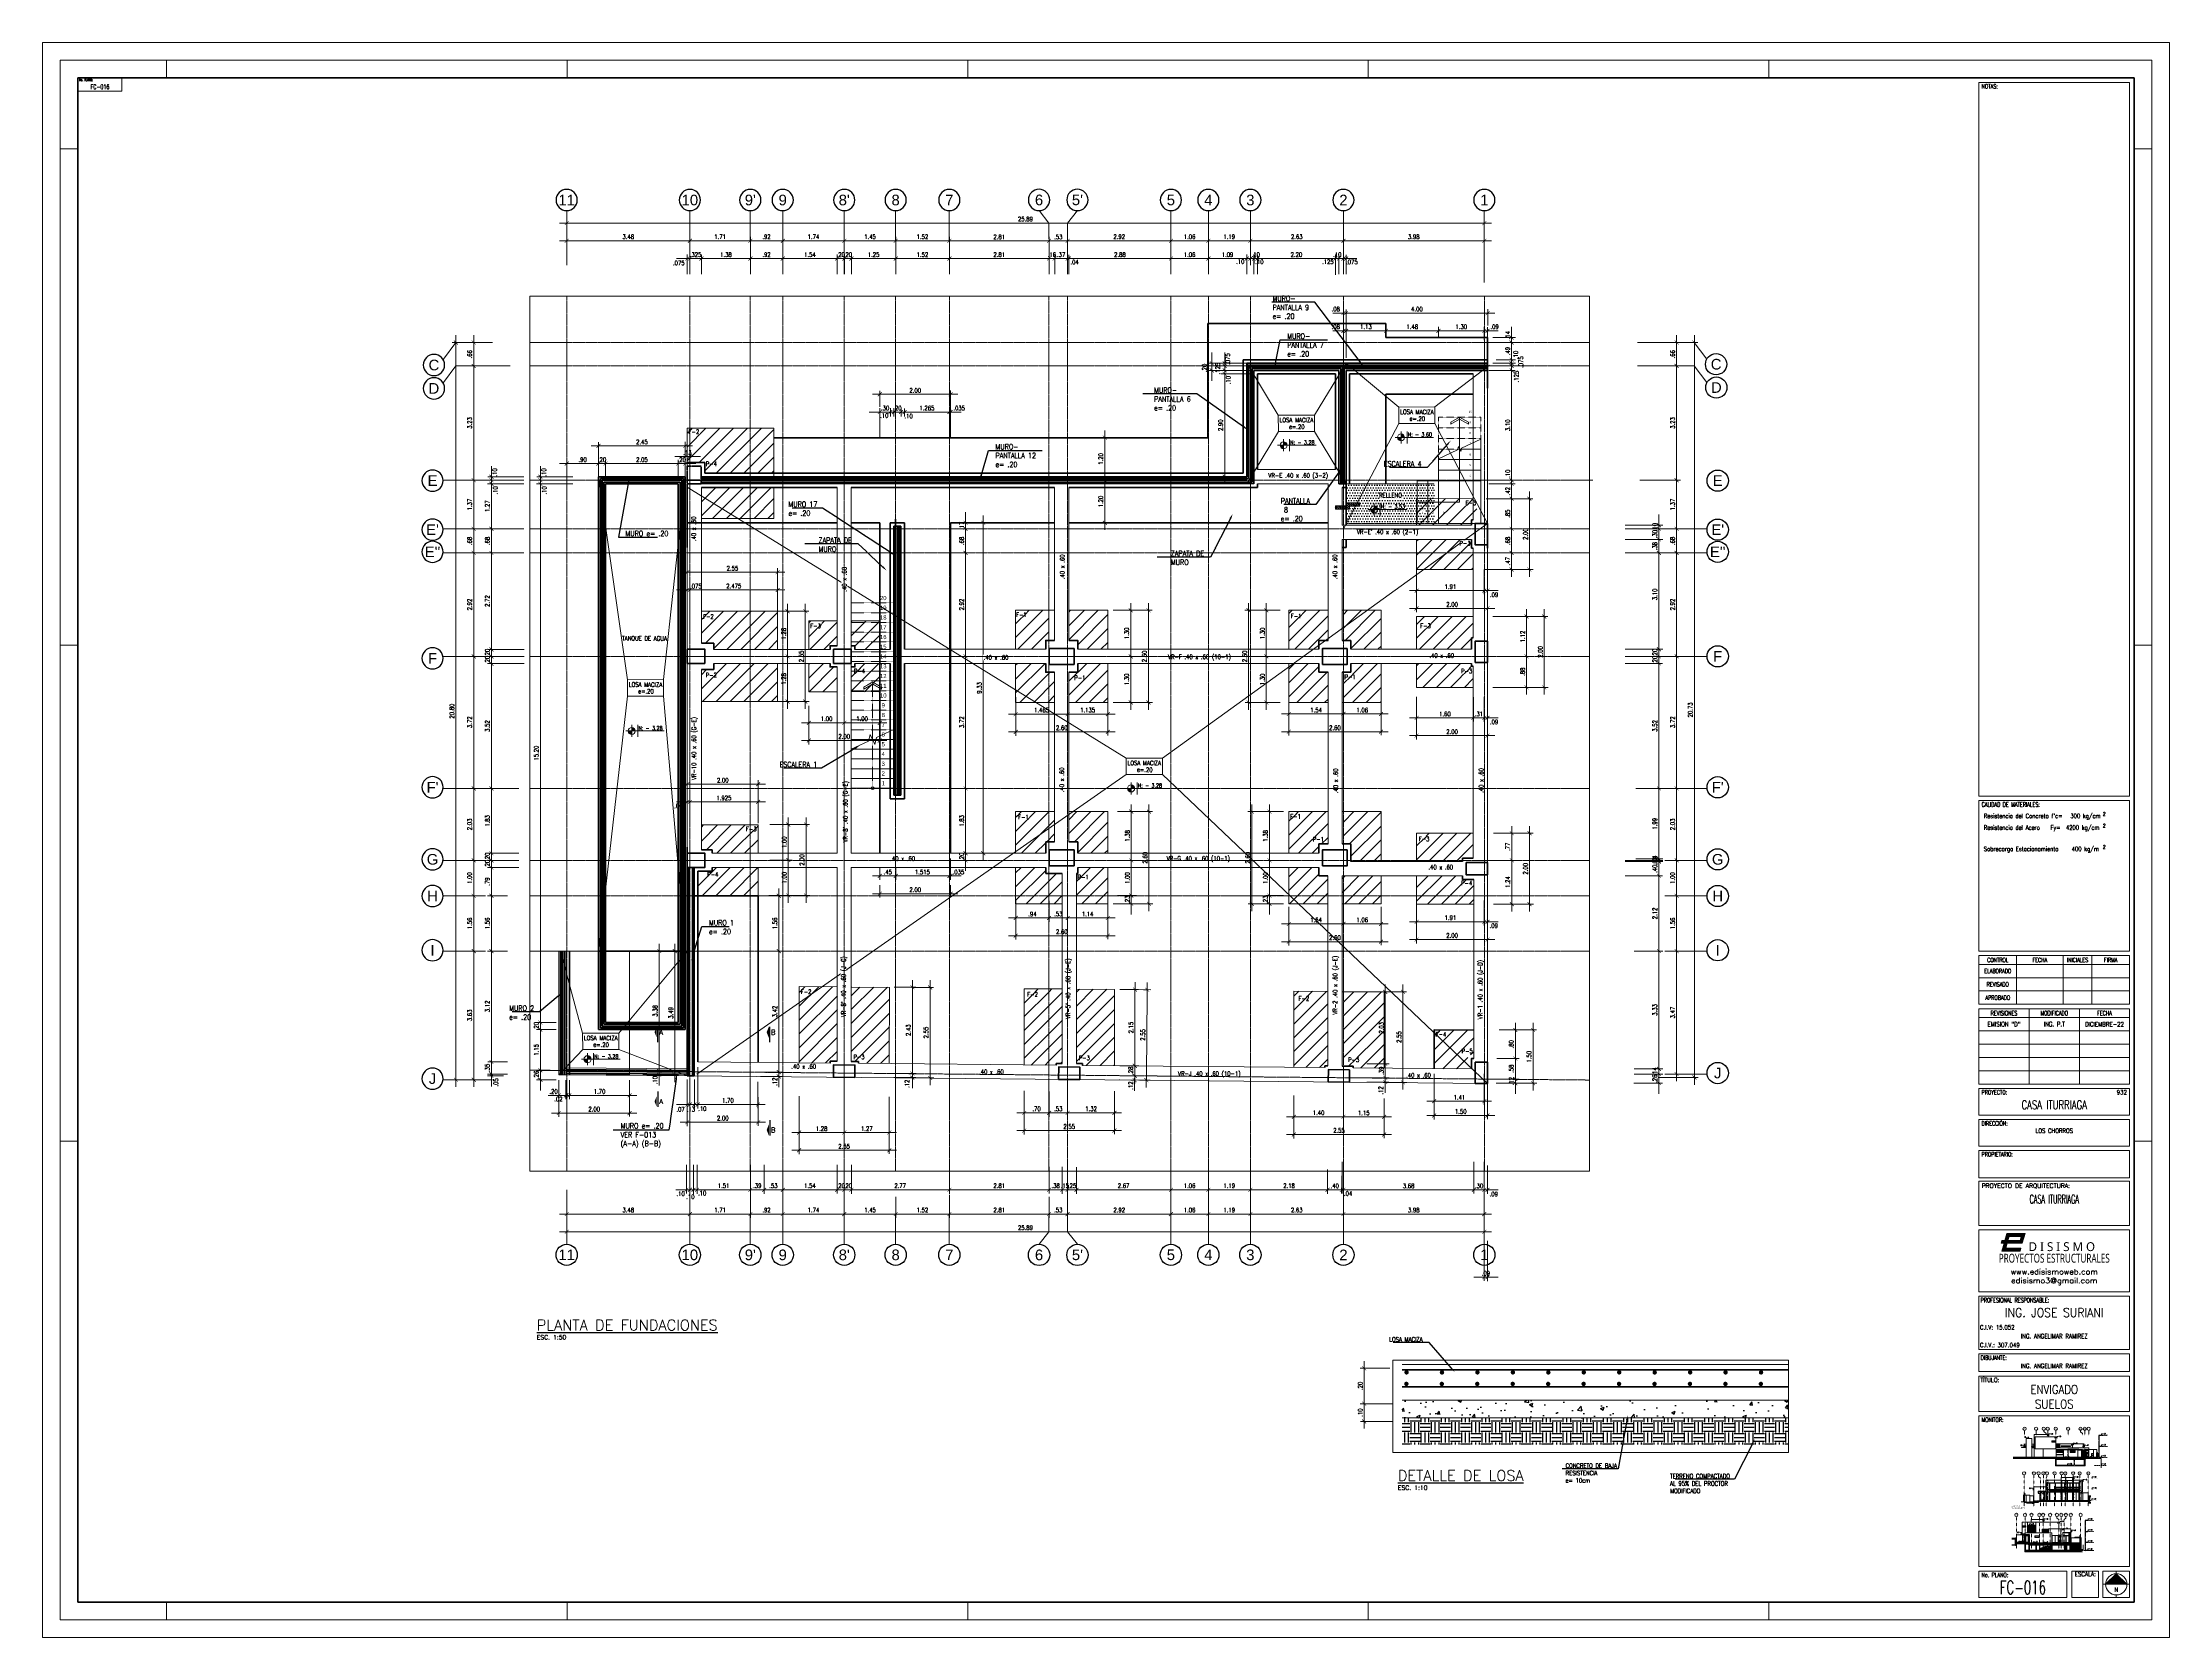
# Paper-space layout 'FC-003' of a CAD drawing. Header units: millimetres. Extents: x 117 to 1317, y -203 to 697.
# The model-space entities are those that its viewports show. They can reach past a viewport. Long polylines and large blocks are cut down to what shows.
import ezdxf
from ezdxf import colors
from ezdxf.entities.mleader import LeaderData, LeaderLine
from ezdxf.enums import TextEntityAlignment as Align
from ezdxf.math import Vec2, Vec3

# ---------------------------------------------------------------- set-up
doc = ezdxf.new("R2010")
doc.units = ezdxf.units.MM
doc.set_wipeout_variables(frame=1)
for name, pattern in [('Basculante', [0.003969, 0.002381, -0.001587]), ('CENTER2', [28.575, 19.05, -3.175, 3.175, -3.175]), ('Dash', [0.006, 0.003, -0.003]), ('DASHED', [0.75, 0.5, -0.25]), ('HIDDEN', [0.375, 0.25, -0.125]), ('HIDDEN2', [0.1875, 0.125, -0.0625]), ('Línea de rejilla', [0.022225, 0.0127, -0.003175, 0.003175, -0.003175]), ('Oculto', [0.007144, 0.004763, -0.002381])]:
    doc.linetypes.add(name, pattern=pattern)
for name, color, linetype, lineweight in [('A-ANNO-DIMS', 7, 'Continuous', 9), ('A-DETL-THIN', 7, 'Continuous', 9), ('A-DOOR', 7, 'Continuous', 9), ('A-DOOR-FRAM', 7, 'Continuous', 18), ('A-FLOR', 7, 'Continuous', 9), ('A-FLOR-HRAL', 7, 'Continuous', 9), ('A-FLOR-LEVL', 7, 'Continuous', 9), ('A-FLOR-OVHD', 7, 'HIDDEN2', 9), ('A-FLOR-PATT', 8, 'Continuous', 35), ('A-GENM', 7, 'Continuous', 9), ('A-GLAZ', 151, 'Continuous', 9), ('A-ROOF', 132, 'Continuous', 9), ('A-ROOF-PATT', 7, 'Continuous', 9), ('A-WALL', 1, 'Continuous', 9), ('C-PRKG', 70, 'Continuous', 9), ('EDIS-BORDE DE LOSA', 3, 'Continuous', 9), ('EDIS-COLUMNAS SOTANO', 7, 'Continuous', 40), ('EDIS-CUADRO', 3, 'Continuous', 15), ('EDIS-EJES COLUMNAS', 9, 'CENTER2', 15), ('EDIS-ESCALERA', 2, 'Continuous', 15), ('EDIS-Formato', 8, 'Continuous', 9), ('EDIS-MARCO-TEXTO', 7, 'Continuous', 15), ('EDIS-PANTALLAS', 3, 'Continuous', 15), ('EDIS-PEDESTALES', 4, 'Continuous', 13), ('EDIS-PL-DIMENSION', 8, 'Continuous', 13), ('EDIS-REFUERZOS DETALLES', 7, 'Continuous', 40), ('EDIS-SIM', 42, 'Continuous', 15), ('EDIS-Texto', 7, 'Continuous', 13), ('EDIS-TEXTO VIGAS CARGA', 3, 'Continuous', 13), ('EDIS-TEXTO-ZAPATAS', 7, 'Continuous', 20), ('EDIS-VIGAS RIOSTRAS', 6, 'Continuous', 13), ('EDIS-ZAPATAS F-1', 4, 'Continuous', 20), ('EDIS-ZAPATAS F-3', 2, 'Continuous', 20), ('EDIS-ZAPATAS-F-2', 1, 'Continuous', 20), ('EST-FORMATO', 8, 'Continuous', 9), ('Est-REFUERZOS DETALLES', 7, 'Continuous', 50), ('EST-TEXTO', 7, 'Continuous', 15), ('G-ANNO-DIMS', 2, 'Continuous', 9), ('G-ANNO-TEXT', 5, 'Continuous', 9), ('h-fachadas', 8, 'Continuous', 9), ('L-SITE', 91, 'Continuous', 9), ('P-SANR-FIXT', 7, 'Continuous', 9), ('Q-CASE', 31, 'Continuous', 9), ('S-BEAM', 12, 'Continuous', 9), ('S-COLS', 6, 'Continuous', 9), ('S-FNDN', 32, 'Continuous', 9), ('S-GRID', 3, 'Continuous', 9), ('S-GRID-IDEN', 3, 'Continuous', 9), ('S-STRS', 7, 'Continuous', 9), ('S-STRS-ANNO', 7, 'Continuous', 9), ('TEXT', 3, 'Continuous', 30), ('vista', 7, 'Continuous', 9)]:
    doc.layers.add(name, color=color, linetype=linetype, lineweight=lineweight)
for name, color, linetype in [('D-COTA', 8, 'Continuous'), ('EDIS-COLUMNAS PB', 7, 'CENTER2'), ('EDIS-HATCH ESTRUCTURA', 8, 'Continuous'), ('EDIS-HATCH RAMPA', 8, 'Continuous'), ('EDIS-MURO PERIMETRAL', 3, 'Continuous'), ('EDIS-TEXT', 3, 'Continuous'), ('TEXTURA', 8, 'Continuous')]:
    doc.layers.add(name, color=color, linetype=linetype)
doc.layers.add('EDIS-VIEWPORTS', color=151, linetype='Continuous', plot=False)
doc.styles.add('ARIAL', font='arial.ttf')
doc.styles.add('Arial_1', font='arial.ttf', dxfattribs={"height": 0.2})
doc.styles.add('Arial_2', font='arial.ttf', dxfattribs={"width": 0.8, "height": 0.18})
doc.styles.add('Century Gothic', font='GOTHIC.TTF')
doc.styles.add('EDISISMO C.A.', font='romand.shx', dxfattribs={"width": 0.65})
doc.styles.add('marco', font='', dxfattribs={"width": 0.75, "height": 5})
doc.styles.add('ROMAND', font='romand.shx', dxfattribs={"width": 0.75, "height": 2.5})
doc.styles.add('TEXT 3.50', font='romand.shx', dxfattribs={"width": 0.75, "height": 3.5})
doc.styles.get('marco').set_extended_font_data('@Meiryo UI')
doc.dimstyles.new('cotas', dxfattribs={"dimtxt": 2.5, "dimasz": 3, "dimexe": 2, "dimexo": 3, "dimgap": 1, "dimtad": 1, "dimzin": 4, "dimdsep": 46, "dimtxsty": 'ROMAND', "dimblk": 'STICK', "dimcen": 0, "dimclrd": 256, "dimclre": 256, "dimclrt": 3, "dimazin": 0, "dimtfac": 1, "dimtix": 1, "dimtmove": 2, "dimatfit": 3, "dimfxl": 0.18, "dimtolj": 1, "dimtzin": 0, "dimlwd": 0, "dimlwe": -1, "dimarcsym": 1})
doc.dimstyles.new('Lineal_-_3_mm_Arial', dxfattribs={"dimscale": 0.3048, "dimtxt": 0.18, "dimasz": 0.492126, "dimexe": 0.492126, "dimexo": 0.164042, "dimgap": 0.164042, "dimtad": 1, "dimrnd": 0.01, "dimzin": 0, "dimdsep": 46, "dimtxsty": 'Arial_2', "dimblk1": 'OBLIQUE', "dimblk2": 'OBLIQUE', "dimsah": 1, "dimcen": 0.09, "dimdle": 0.164042, "dimclrt": 2, "dimazin": 0, "dimtfac": 1, "dimtix": 1, "dimtmove": 0, "dimatfit": 3, "dimfxl": 1, "dimtvp": 1, "dimtfill": 1, "dimtolj": 1, "dimtzin": 0, "dimarcsym": 2})
doc.dimstyles.new('Lineal_-_3_mm_Arial_1', dxfattribs={"dimscale": 0.3048, "dimtxt": 0.119063, "dimasz": 0.492126, "dimexe": 0.492126, "dimexo": 0.164042, "dimgap": 0.164042, "dimtad": 1, "dimrnd": 0.01, "dimzin": 4, "dimdsep": 46, "dimtxsty": 'ARIAL', "dimblk1": 'OBLIQUE', "dimblk2": 'OBLIQUE', "dimsah": 1, "dimcen": 0.09, "dimdle": 0.164042, "dimazin": 0, "dimtfac": 1, "dimtix": 1, "dimtmove": 1, "dimatfit": 3, "dimfxl": 1, "dimtvp": 1, "dimtfill": 1, "dimtolj": 1, "dimtzin": 0, "dimarcsym": 2})
pattern_1 = [(45, (1136.2034, 54.90408), (-0.1484924, 0.1484924), [])]
pattern_2 = [(0, (1136.2034, 54.90408), (1.1382, 0.2842), [0.0476, -0.8064, 0.0476, -0.8064, -4.5514]), (0, (1136.2034, 54.90408), (1.1382, 0.2842), [-1.7066, 0.0476, -1.6604, 0.0476, -0.8064, -1.9908]), (0, (1136.2034, 54.90408), (1.1382, 0.2842), [-4.2672, 0.0476, -0.5222, 0.0476, -1.3748]), (120, (1136.6304, 55.04688), (-0.8152244, 0.84361), [0.0476, -0.8064, 0.0476, -0.8064, -4.5514]), (120, (1136.6304, 55.04688), (-0.8152244, 0.84361), [-1.7066, 0.0476, -1.6604, 0.0476, -0.8064, -1.9908]), (120, (1136.6304, 55.04688), (-0.8152244, 0.84361), [-4.2672, 0.0476, -0.5222, 0.0476, -1.3748]), (240, (1136.7718, 55.61528), (-0.3229756, -1.12781), [0.0476, -0.8064, 0.0476, -0.8064, -4.5514]), (240, (1136.7718, 55.61528), (-0.3229756, -1.12781), [-1.7066, 0.0476, -1.6604, 0.0476, -0.8064, -1.9908]), (240, (1136.7718, 55.61528), (-0.3229756, -1.12781), [-4.2672, 0.0476, -0.5222, 0.0476, -1.3748])]
pattern_3 = [(0, (1136.2034, 54.90408), (0.5684, 0.1428), [0.0476, -0.3794, 0.0476, -0.3794, -2.2764]), (0, (1136.2034, 54.90408), (0.5684, 0.1428), [-0.854, 0.0476, -0.8064, 0.0476, -0.3794, -0.9954]), (0, (1136.2034, 54.90408), (0.5684, 0.1428), [-2.1336, 0.0476, -0.238, 0.0476, -0.6636]), (120, (1136.4162, 54.97548), (-0.4078684, 0.4208488), [0.0476, -0.3794, 0.0476, -0.3794, -2.2764]), (120, (1136.4162, 54.97548), (-0.4078684, 0.4208488), [-0.854, 0.0476, -0.8064, 0.0476, -0.3794, -0.9954]), (120, (1136.4162, 54.97548), (-0.4078684, 0.4208488), [-2.1336, 0.0476, -0.238, 0.0476, -0.6636]), (240, (1136.4876, 55.25968), (-0.1605316, -0.5636488), [0.0476, -0.3794, 0.0476, -0.3794, -2.2764]), (240, (1136.4876, 55.25968), (-0.1605316, -0.5636488), [-0.854, 0.0476, -0.8064, 0.0476, -0.3794, -0.9954]), (240, (1136.4876, 55.25968), (-0.1605316, -0.5636488), [-2.1336, 0.0476, -0.238, 0.0476, -0.6636])]
pattern_4 = [(0, (1119.47065, 100.04095), (1.1382, 0.2842), [0.0476, -0.8064, 0.0476, -0.8064, -4.5514]), (0, (1119.47065, 100.04095), (1.1382, 0.2842), [-1.7066, 0.0476, -1.6604, 0.0476, -0.8064, -1.9908]), (0, (1119.47065, 100.04095), (1.1382, 0.2842), [-4.2672, 0.0476, -0.5222, 0.0476, -1.3748]), (120, (1119.89765, 100.18375), (-0.8152244, 0.84361), [0.0476, -0.8064, 0.0476, -0.8064, -4.5514]), (120, (1119.89765, 100.18375), (-0.8152244, 0.84361), [-1.7066, 0.0476, -1.6604, 0.0476, -0.8064, -1.9908]), (120, (1119.89765, 100.18375), (-0.8152244, 0.84361), [-4.2672, 0.0476, -0.5222, 0.0476, -1.3748]), (240, (1120.04045, 100.75215), (-0.3229756, -1.12781), [0.0476, -0.8064, 0.0476, -0.8064, -4.5514]), (240, (1120.04045, 100.75215), (-0.3229756, -1.12781), [-1.7066, 0.0476, -1.6604, 0.0476, -0.8064, -1.9908]), (240, (1120.04045, 100.75215), (-0.3229756, -1.12781), [-4.2672, 0.0476, -0.5222, 0.0476, -1.3748])]
pattern_5 = [(0, (1119.47065, 100.04095), (0.5684, 0.1428), [0.0476, -0.3794, 0.0476, -0.3794, -2.2764]), (0, (1119.47065, 100.04095), (0.5684, 0.1428), [-0.854, 0.0476, -0.8064, 0.0476, -0.3794, -0.9954]), (0, (1119.47065, 100.04095), (0.5684, 0.1428), [-2.1336, 0.0476, -0.238, 0.0476, -0.6636]), (120, (1119.68485, 100.11235), (-0.4078684, 0.42084884), [0.0476, -0.3794, 0.0476, -0.3794, -2.2764]), (120, (1119.68485, 100.11235), (-0.4078684, 0.42084884), [-0.854, 0.0476, -0.8064, 0.0476, -0.3794, -0.9954]), (120, (1119.68485, 100.11235), (-0.4078684, 0.42084884), [-2.1336, 0.0476, -0.238, 0.0476, -0.6636]), (240, (1119.75485, 100.39655), (-0.1605316, -0.56364884), [0.0476, -0.3794, 0.0476, -0.3794, -2.2764]), (240, (1119.75485, 100.39655), (-0.1605316, -0.56364884), [-0.854, 0.0476, -0.8064, 0.0476, -0.3794, -0.9954]), (240, (1119.75485, 100.39655), (-0.1605316, -0.56364884), [-2.1336, 0.0476, -0.238, 0.0476, -0.6636])]
pattern_6 = [(0, (-5.422, 3.872), (0.813, 0.203), [0.034, -0.576, 0.034, -0.576, -3.251]), (0, (-5.422, 3.872), (0.813, 0.203), [-1.219, 0.034, -1.186, 0.034, -0.576, -1.422]), (0, (-5.422, 3.872), (0.813, 0.203), [-3.048, 0.034, -0.373, 0.034, -0.982]), (120, (-5.117, 3.974), (-0.5823032, 0.6025787), [0.034, -0.576, 0.034, -0.576, -3.251]), (120, (-5.117, 3.974), (-0.5823032, 0.6025787), [-1.219, 0.034, -1.186, 0.034, -0.576, -1.422]), (120, (-5.117, 3.974), (-0.5823032, 0.6025787), [-3.048, 0.034, -0.373, 0.034, -0.982]), (240, (-5.015, 4.38), (-0.2306968, -0.8055787), [0.034, -0.576, 0.034, -0.576, -3.251]), (240, (-5.015, 4.38), (-0.2306968, -0.8055787), [-1.219, 0.034, -1.186, 0.034, -0.576, -1.422]), (240, (-5.015, 4.38), (-0.2306968, -0.8055787), [-3.048, 0.034, -0.373, 0.034, -0.982])]
pattern_7 = [(45, (1119.47065, 100.04095), (-0.0742462, 0.0742462), [])]
pattern_8 = [(0, (1132.98787, 74.5002), (1.1382, 0.2842), [0.0476, -0.8064, 0.0476, -0.8064, -4.5514]), (0, (1132.98787, 74.5002), (1.1382, 0.2842), [-1.7066, 0.0476, -1.6604, 0.0476, -0.8064, -1.9908]), (0, (1132.98787, 74.5002), (1.1382, 0.2842), [-4.2672, 0.0476, -0.5222, 0.0476, -1.3748]), (120, (1133.41487, 74.643), (-0.8152244, 0.84361), [0.0476, -0.8064, 0.0476, -0.8064, -4.5514]), (120, (1133.41487, 74.643), (-0.8152244, 0.84361), [-1.7066, 0.0476, -1.6604, 0.0476, -0.8064, -1.9908]), (120, (1133.41487, 74.643), (-0.8152244, 0.84361), [-4.2672, 0.0476, -0.5222, 0.0476, -1.3748]), (240, (1133.55767, 75.2114), (-0.3229756, -1.12781), [0.0476, -0.8064, 0.0476, -0.8064, -4.5514]), (240, (1133.55767, 75.2114), (-0.3229756, -1.12781), [-1.7066, 0.0476, -1.6604, 0.0476, -0.8064, -1.9908]), (240, (1133.55767, 75.2114), (-0.3229756, -1.12781), [-4.2672, 0.0476, -0.5222, 0.0476, -1.3748])]
pattern_9 = [(0, (1132.98787, 74.50021), (0.5684, 0.1428), [0.0476, -0.3794, 0.0476, -0.3794, -2.2764]), (0, (1132.98787, 74.50021), (0.5684, 0.1428), [-0.854, 0.0476, -0.8064, 0.0476, -0.3794, -0.9954]), (0, (1132.98787, 74.50021), (0.5684, 0.1428), [-2.1336, 0.0476, -0.238, 0.0476, -0.6636]), (120, (1133.20207, 74.57161), (-0.4078684, 0.4208488), [0.0476, -0.3794, 0.0476, -0.3794, -2.2764]), (120, (1133.20207, 74.57161), (-0.4078684, 0.4208488), [-0.854, 0.0476, -0.8064, 0.0476, -0.3794, -0.9954]), (120, (1133.20207, 74.57161), (-0.4078684, 0.4208488), [-2.1336, 0.0476, -0.238, 0.0476, -0.6636]), (240, (1133.27347, 74.85581), (-0.1605316, -0.5636488), [0.0476, -0.3794, 0.0476, -0.3794, -2.2764]), (240, (1133.27347, 74.85581), (-0.1605316, -0.5636488), [-0.854, 0.0476, -0.8064, 0.0476, -0.3794, -0.9954]), (240, (1133.27347, 74.85581), (-0.1605316, -0.5636488), [-2.1336, 0.0476, -0.238, 0.0476, -0.6636])]
pattern_10 = [(0, (-21.769, 3.002), (0.813, 0.203), [0.034, -0.576, 0.034, -0.576, -3.251]), (0, (-21.769, 3.002), (0.813, 0.203), [-1.219, 0.034, -1.186, 0.034, -0.576, -1.422]), (0, (-21.769, 3.002), (0.813, 0.203), [-3.048, 0.034, -0.373, 0.034, -0.982]), (120, (-21.464, 3.104), (-0.5823032, 0.6025787), [0.034, -0.576, 0.034, -0.576, -3.251]), (120, (-21.464, 3.104), (-0.5823032, 0.6025787), [-1.219, 0.034, -1.186, 0.034, -0.576, -1.422]), (120, (-21.464, 3.104), (-0.5823032, 0.6025787), [-3.048, 0.034, -0.373, 0.034, -0.982]), (240, (-21.362, 3.51), (-0.2306968, -0.8055787), [0.034, -0.576, 0.034, -0.576, -3.251]), (240, (-21.362, 3.51), (-0.2306968, -0.8055787), [-1.219, 0.034, -1.186, 0.034, -0.576, -1.422]), (240, (-21.362, 3.51), (-0.2306968, -0.8055787), [-3.048, 0.034, -0.373, 0.034, -0.982])]

# ---------------------------------------------------------------- blocks, each defined once
blk = doc.blocks.new('NORTE ROT')
at = {"layer": 'EST-FORMATO'}
h = blk.add_hatch(color=256, dxfattribs=at)
h.paths.add_polyline_path([(0.6, 0), (0, 0.6), (0, 0)])
h.paths.add_polyline_path([(0, 0), (0, 0.6), (-0.6, 0)])
at = {"layer": 'EST-FORMATO', "color": 9}
for p, q in [((0.75, 0), (-0.75, 0)), ((0, 0.75), (0, 0)), ((0, -0.6), (0, -0.75))]:
    blk.add_line(p, q, dxfattribs=at)
at = {"layer": 'EST-FORMATO', "color": 7}
blk.add_lwpolyline([(-0.75, -0.75), (0.75, -0.75), (0.75, 0.75), (-0.75, 0.75)], close=True, dxfattribs=at)
at = {"layer": 'EST-FORMATO'}
blk.add_lwpolyline([(0.6, 0), (0, 0.6), (-0.6, 0)], dxfattribs=at)
at = {"layer": 'EST-FORMATO', "color": 7}
blk.add_circle((0, 0), 0.6, dxfattribs=at)
at = {"layer": 'EST-FORMATO', "insert": (0, -0.3), "char_height": 0.25, "attachment_point": 5, "style": 'EDISISMO C.A.'}
blk.add_mtext_dynamic_manual_height_columns('N', width=0.4112, gutter_width=0.76, heights=[0], dxfattribs=at)
blk = doc.blocks.new('g-2_95x3_60-fija-1 - V16-2257740-SUR-15')
at = {"layer": 'A-DOOR-FRAM'}
for p, q in [((25.34, 5), (25.34, 8.93)), ((25.34, 8.93), (27.85, 8.93)), ((27.8, 8.88), (25.39, 8.88)), ((25.39, 8.88), (25.39, 7.8)), ((27.8, 7.8), (27.8, 8.88)), ((27.85, 8.93), (27.85, 5)), ((27.85, 7.75), (25.34, 7.75)), ((25.34, 7.75), (27.85, 7.75)), ((27.85, 5), (25.34, 5)), ((25.39, 7.8), (27.8, 7.8)), ((25.39, 7.7), (26.57, 7.7)), ((25.39, 5.05), (25.39, 7.7)), ((26.57, 5.05), (25.39, 5.05)), ((26.57, 7.7), (26.57, 5.05)), ((26.62, 7.7), (27.8, 7.7)), ((26.62, 5.05), (26.62, 7.7)), ((27.8, 5.05), (26.62, 5.05)), ((27.8, 7.7), (27.8, 5.05))]:
    blk.add_line(p, q, dxfattribs=at)
blk = doc.blocks.new('G-de aparcamiento - aparcamiento 3_00x6_00-325780-SUR-15')
at = {"layer": 'C-PRKG'}
blk.add_line((16.04, 1.7), (21.24, 1.7), dxfattribs=at)
blk = doc.blocks.new('G-de aparcamiento - aparcamiento 3_00x5_50-326047-SUR-15')
at = {"layer": 'C-PRKG'}
blk.add_line((32.44, 1.7), (27.24, 1.7), dxfattribs=at)
blk = doc.blocks.new('g1-reja estacionamiento - Hoja con Ventana-1198717-SUR-15')
at = {"layer": 'A-DOOR'}
for p, q in [((32.18, 4.1), (32.18, 1.72)), ((32.19, 1.72), (32.18, 1.72)), ((32.19, 1.72), (32.19, 4.1)), ((32.23, 1.72), (32.19, 1.72)), ((32.23, 1.72), (32.23, 4.1))]:
    blk.add_line(p, q, dxfattribs=at)
blk = doc.blocks.new('1_91x2_30 - 1_60X2_30 2-1774885-SUR-15')
at = {"layer": 'A-DOOR', "lineweight": 18}
for p, q in [((15.98, 4), (15.97, 4)), ((15.97, 4), (15.97, 1.85)), ((15.97, 1.85), (15.98, 1.85)), ((15.98, 1.85), (15.98, 4))]:
    blk.add_line(p, q, dxfattribs=at)
at = {"layer": 'A-DOOR-FRAM', "lineweight": 18}
for p, q in [((15.94, 4.1), (15.94, 4.05)), ((16.04, 4.1), (15.94, 4.1)), ((15.94, 4.05), (16.04, 4.05)), ((15.99, 4.05), (15.96, 4.05)), ((15.96, 4.05), (15.96, 4)), ((15.96, 4), (15.99, 4)), ((15.99, 1.85), (15.96, 1.85)), ((15.96, 1.85), (15.96, 1.8)), ((15.96, 1.8), (15.99, 1.8)), ((15.99, 4), (15.99, 4.05)), ((15.99, 1.8), (15.99, 1.85)), ((16.04, 4.05), (16.04, 4.1))]:
    blk.add_line(p, q, dxfattribs=at)
at = {"layer": 'A-DOOR-FRAM'}
for p, q in [((15.94, 1.8), (15.94, 4.05)), ((15.96, 1.85), (15.96, 4)), ((15.99, 4), (15.99, 1.85)), ((16.04, 1.8), (16.04, 4.05))]:
    blk.add_line(p, q, dxfattribs=at)
blk = doc.blocks.new('g1-reja ACC-DERVICIO - Hoja con Ventana-1488031-SUR-15')
at = {"layer": 'A-DOOR'}
for p, q in [((28.6, 3.9), (28.6, 1.72)), ((28.64, 1.72), (28.6, 1.72)), ((28.6, 1.72), (28.6, 1.72)), ((28.64, 1.72), (28.64, 3.9)), ((28.66, 1.72), (28.64, 1.72)), ((28.66, 3.9), (28.66, 1.72)), ((28.7, 1.72), (28.66, 1.72)), ((28.7, 1.72), (28.7, 3.9)), ((28.73, 1.72), (28.7, 1.72)), ((28.73, 3.9), (28.73, 1.72)), ((28.77, 1.72), (28.73, 1.72)), ((28.77, 1.72), (28.77, 3.9)), ((28.79, 1.72), (28.77, 1.72)), ((28.79, 3.9), (28.79, 1.72)), ((28.83, 1.72), (28.79, 1.72)), ((28.83, 1.72), (28.83, 3.9)), ((28.86, 1.72), (28.83, 1.72)), ((28.86, 3.9), (28.86, 1.72)), ((28.9, 1.72), (28.86, 1.72)), ((28.9, 1.72), (28.9, 3.9)), ((28.92, 1.72), (28.9, 1.72)), ((28.92, 3.9), (28.92, 1.72)), ((28.96, 1.72), (28.92, 1.72)), ((28.96, 1.72), (28.96, 3.9)), ((28.99, 1.72), (28.96, 1.72)), ((28.99, 3.9), (28.99, 1.72)), ((29.03, 1.72), (28.99, 1.72)), ((29.03, 1.72), (29.03, 3.9)), ((29.05, 1.72), (29.03, 1.72)), ((29.05, 3.9), (29.05, 1.72)), ((29.09, 1.72), (29.05, 1.72)), ((29.09, 1.72), (29.09, 3.9)), ((29.12, 1.72), (29.09, 1.72)), ((29.12, 3.9), (29.12, 1.72)), ((29.16, 1.72), (29.12, 1.72)), ((29.16, 1.72), (29.16, 3.9)), ((29.18, 1.72), (29.16, 1.72)), ((29.18, 3.9), (29.18, 1.72)), ((29.22, 1.72), (29.18, 1.72)), ((29.22, 1.72), (29.22, 3.9)), ((29.24, 1.72), (29.22, 1.72)), ((29.24, 3.9), (29.24, 1.72)), ((29.29, 1.72), (29.24, 1.72)), ((29.29, 1.72), (29.29, 3.9)), ((29.31, 1.72), (29.29, 1.72)), ((29.31, 3.9), (29.31, 1.72)), ((29.35, 1.72), (29.31, 1.72)), ((29.35, 1.72), (29.35, 3.9)), ((29.37, 1.72), (29.35, 1.72)), ((29.37, 3.9), (29.37, 1.72)), ((29.42, 1.72), (29.37, 1.72)), ((29.42, 1.72), (29.42, 3.9)), ((29.44, 1.72), (29.42, 1.72)), ((29.44, 3.9), (29.44, 1.72)), ((29.48, 1.72), (29.44, 1.72)), ((29.48, 1.72), (29.48, 3.9)), ((29.5, 1.72), (29.48, 1.72)), ((29.5, 3.9), (29.5, 1.72)), ((29.55, 1.72), (29.5, 1.72)), ((29.55, 1.72), (29.55, 3.9)), ((29.57, 1.72), (29.55, 1.72)), ((29.57, 3.9), (29.57, 1.72)), ((29.61, 1.72), (29.57, 1.72)), ((29.61, 1.72), (29.61, 3.9)), ((29.63, 1.72), (29.61, 1.72)), ((29.63, 3.9), (29.63, 1.72)), ((29.68, 1.72), (29.63, 1.72)), ((29.68, 1.72), (29.68, 3.9)), ((29.7, 1.72), (29.68, 1.72)), ((29.7, 3.9), (29.7, 1.72)), ((29.74, 1.72), (29.7, 1.72)), ((29.74, 1.72), (29.74, 3.9)), ((29.76, 1.72), (29.74, 1.72)), ((29.76, 3.9), (29.76, 1.72)), ((29.8, 1.72), (29.76, 1.72)), ((29.8, 1.72), (29.8, 3.9)), ((29.83, 1.72), (29.8, 1.72)), ((29.83, 3.9), (29.83, 1.72)), ((29.87, 1.72), (29.83, 1.72)), ((29.87, 1.72), (29.87, 3.9)), ((29.89, 1.72), (29.87, 1.72)), ((29.89, 3.9), (29.89, 1.72)), ((29.93, 1.72), (29.89, 1.72)), ((29.93, 1.72), (29.93, 3.9)), ((29.96, 1.72), (29.93, 1.72)), ((29.96, 3.9), (29.96, 1.72)), ((30, 1.72), (29.96, 1.72)), ((30, 1.72), (30, 3.9)), ((30.02, 1.72), (30, 1.72)), ((30.02, 3.9), (30.02, 1.72)), ((30.06, 1.72), (30.02, 1.72)), ((30.06, 1.72), (30.06, 3.9)), ((30.09, 1.72), (30.06, 1.72)), ((30.09, 3.9), (30.09, 1.72)), ((30.13, 1.72), (30.09, 1.72)), ((30.13, 1.72), (30.13, 3.9)), ((30.15, 1.72), (30.13, 1.72)), ((30.15, 3.9), (30.15, 1.72)), ((30.19, 1.72), (30.15, 1.72)), ((30.19, 1.72), (30.19, 3.9)), ((30.22, 1.72), (30.19, 1.72)), ((30.22, 3.9), (30.22, 1.72)), ((30.26, 1.72), (30.22, 1.72)), ((30.26, 1.72), (30.26, 3.9)), ((30.28, 1.72), (30.26, 1.72)), ((30.28, 3.9), (30.28, 1.72)), ((30.32, 1.72), (30.28, 1.72)), ((30.32, 1.72), (30.32, 3.9)), ((30.34, 1.72), (30.32, 1.72)), ((30.34, 3.9), (30.34, 1.72)), ((30.39, 1.72), (30.34, 1.72)), ((30.39, 1.72), (30.39, 3.9)), ((30.41, 1.72), (30.39, 1.72)), ((30.41, 3.9), (30.41, 1.72)), ((30.45, 1.72), (30.41, 1.72)), ((30.45, 1.72), (30.45, 3.9)), ((30.47, 1.72), (30.45, 1.72)), ((30.47, 3.9), (30.47, 1.72)), ((30.52, 1.72), (30.47, 1.72)), ((30.52, 1.72), (30.52, 3.9)), ((30.54, 1.72), (30.52, 1.72)), ((30.54, 3.9), (30.54, 1.72)), ((30.58, 1.72), (30.54, 1.72)), ((30.58, 1.72), (30.58, 3.9)), ((30.6, 1.72), (30.58, 1.72)), ((30.6, 3.9), (30.6, 1.72)), ((30.65, 1.72), (30.6, 1.72)), ((30.65, 1.72), (30.65, 3.9)), ((30.67, 1.72), (30.65, 1.72)), ((30.67, 3.9), (30.67, 1.72)), ((30.71, 1.72), (30.67, 1.72)), ((30.71, 1.72), (30.71, 3.9)), ((30.73, 1.72), (30.71, 1.72)), ((30.73, 3.9), (30.73, 1.72)), ((30.78, 1.72), (30.73, 1.72)), ((30.78, 1.72), (30.78, 3.9)), ((30.8, 1.72), (30.78, 1.72)), ((30.8, 3.9), (30.8, 1.72)), ((30.84, 1.72), (30.8, 1.72)), ((30.84, 1.72), (30.84, 3.9)), ((30.86, 1.72), (30.84, 1.72)), ((30.86, 3.9), (30.86, 1.72)), ((30.91, 1.72), (30.86, 1.72)), ((30.91, 1.72), (30.91, 3.9)), ((30.93, 1.72), (30.91, 1.72)), ((30.93, 3.9), (30.93, 1.72)), ((30.97, 1.72), (30.93, 1.72)), ((30.97, 1.72), (30.97, 3.9)), ((30.99, 1.72), (30.97, 1.72)), ((30.99, 3.9), (30.99, 1.72)), ((31.03, 1.72), (30.99, 1.72)), ((31.03, 1.72), (31.03, 3.9)), ((31.06, 1.72), (31.03, 1.72)), ((31.06, 3.9), (31.06, 1.72)), ((31.1, 1.72), (31.06, 1.72)), ((31.1, 1.72), (31.1, 3.9)), ((31.12, 1.72), (31.1, 1.72)), ((31.12, 3.9), (31.12, 1.72)), ((31.16, 1.72), (31.12, 1.72)), ((31.16, 1.72), (31.16, 3.9)), ((31.19, 1.72), (31.16, 1.72)), ((31.19, 3.9), (31.19, 1.72)), ((31.23, 1.72), (31.19, 1.72)), ((31.23, 1.72), (31.23, 3.9)), ((31.25, 1.72), (31.23, 1.72)), ((31.25, 3.9), (31.25, 1.72)), ((31.29, 1.72), (31.25, 1.72)), ((31.29, 1.72), (31.29, 3.9)), ((31.32, 1.72), (31.29, 1.72)), ((31.32, 3.9), (31.32, 1.72)), ((31.36, 1.72), (31.32, 1.72)), ((31.36, 1.72), (31.36, 3.9)), ((31.38, 1.72), (31.36, 1.72)), ((31.38, 3.9), (31.38, 1.72)), ((31.42, 1.72), (31.38, 1.72)), ((31.42, 1.72), (31.42, 3.9)), ((31.45, 1.72), (31.42, 1.72)), ((31.45, 3.9), (31.45, 1.72)), ((31.49, 1.72), (31.45, 1.72)), ((31.49, 1.72), (31.49, 3.9)), ((31.51, 1.72), (31.49, 1.72)), ((31.51, 3.9), (31.51, 1.72)), ((31.55, 1.72), (31.51, 1.72)), ((31.55, 1.72), (31.55, 3.9)), ((31.57, 1.72), (31.55, 1.72)), ((31.57, 3.9), (31.57, 1.72)), ((31.62, 1.72), (31.57, 1.72)), ((31.62, 1.72), (31.62, 3.9)), ((31.64, 1.72), (31.62, 1.72)), ((31.64, 3.9), (31.64, 1.72)), ((31.68, 1.72), (31.64, 1.72)), ((31.68, 1.72), (31.68, 3.9)), ((31.7, 1.72), (31.68, 1.72)), ((31.7, 3.9), (31.7, 1.72)), ((31.75, 1.72), (31.7, 1.72)), ((31.75, 1.72), (31.75, 3.9)), ((31.77, 1.72), (31.75, 1.72)), ((31.77, 3.9), (31.77, 1.72)), ((31.81, 1.72), (31.77, 1.72)), ((31.81, 1.72), (31.81, 3.9)), ((31.83, 1.72), (31.81, 1.72)), ((31.83, 3.9), (31.83, 1.72)), ((31.88, 1.72), (31.83, 1.72)), ((31.88, 1.72), (31.88, 3.9)), ((31.9, 1.72), (31.88, 1.72)), ((31.9, 3.9), (31.9, 1.72)), ((31.94, 1.72), (31.9, 1.72)), ((31.94, 1.72), (31.94, 3.9)), ((31.96, 1.72), (31.94, 1.72)), ((31.96, 3.9), (31.96, 1.72)), ((32.01, 1.72), (31.96, 1.72)), ((32.01, 1.72), (32.01, 3.9)), ((32.03, 1.72), (32.01, 1.72)), ((32.03, 3.9), (32.03, 1.72)), ((32.07, 1.72), (32.03, 1.72)), ((32.07, 1.72), (32.07, 3.9)), ((32.09, 1.72), (32.07, 1.72)), ((32.09, 3.9), (32.09, 1.72)), ((32.13, 1.72), (32.09, 1.72)), ((32.13, 1.72), (32.13, 3.9)), ((32.16, 1.72), (32.13, 1.72)), ((32.16, 3.9), (32.16, 1.72)), ((32.18, 1.72), (32.16, 1.72)), ((32.24, 1.72), (32.23, 1.72)), ((32.24, 3.9), (32.24, 1.72)), ((32.26, 1.72), (32.24, 1.72)), ((32.26, 1.72), (32.26, 3.9)), ((32.28, 1.72), (32.26, 1.72)), ((32.28, 3.9), (32.28, 1.72))]:
    blk.add_line(p, q, dxfattribs=at)
blk = doc.blocks.new('Coulissante - Apparente-vidrio - 1_10x2_40-2148300-SUR-15')
at = {"layer": 'A-DOOR'}
for p, q in [((10.37, 7.77), (10.32, 7.77)), ((10.37, 4.95), (10.37, 7.77)), ((10.39, 5.9), (10.39, 5.92)), ((10.39, 5.8), (10.39, 5.9)), ((10.39, 5.78), (10.39, 5.8)), ((10.4, 5.92), (10.4, 7.72)), ((10.4, 7.72), (11.37, 7.72)), ((10.4, 5), (10.4, 5.78)), ((11.37, 5), (10.4, 5)), ((10.41, 5.92), (10.41, 5.9)), ((10.41, 5.9), (10.41, 5.8)), ((10.41, 5.8), (10.41, 5.78)), ((11.37, 7.72), (11.37, 5)), ((11.42, 7.77), (11.42, 4.95))]:
    blk.add_line(p, q, dxfattribs=at)
for points in [[(10.39, 5.92), (10.4, 5.92), (10.4, 5.92), (10.41, 5.92), (10.41, 5.92)], [(10.39, 5.9), (10.4, 5.9), (10.4, 5.9), (10.41, 5.9), (10.41, 5.9)], [(10.39, 5.8), (10.4, 5.8), (10.4, 5.8), (10.41, 5.8), (10.41, 5.8)], [(10.39, 5.78), (10.4, 5.78), (10.4, 5.78), (10.41, 5.78), (10.41, 5.78)]]:
    blk.add_open_spline(points, degree=3, dxfattribs=at)
at = {"layer": 'A-DOOR-FRAM'}
for p, q in [((11.62, 7.85), (10.32, 7.85)), ((10.32, 7.77), (11.62, 7.77))]:
    blk.add_line(p, q, dxfattribs=at)
blk = doc.blocks.new('1_00x2_60 fija - 1_75x_70-1960592-SUR-15')
at = {"layer": 'A-DOOR-FRAM'}
for p, q in [((15.84, 7.65), (14.09, 7.65)), ((14.09, 7.65), (14.09, 6.95)), ((14.09, 6.95), (15.84, 6.95)), ((14.14, 7.6), (15.79, 7.6)), ((14.14, 7), (14.14, 7.6)), ((15.79, 7), (14.14, 7)), ((14.19, 7.55), (15.74, 7.55)), ((14.19, 7.05), (14.19, 7.55)), ((15.74, 7.05), (14.19, 7.05)), ((15.74, 7.55), (15.74, 7.05)), ((15.79, 7.6), (15.79, 7)), ((15.84, 6.95), (15.84, 7.65))]:
    blk.add_line(p, q, dxfattribs=at)
blk = doc.blocks.new('PUERTA CORR 1_68 - 2_44-1872665-SUR-15')
at = {"layer": 'A-DOOR-FRAM'}
for p, q in [((20.94, 4.95), (20.94, 7.8)), ((20.94, 7.8), (23.48, 7.8)), ((20.99, 7.75), (22.18, 7.75)), ((20.99, 5), (20.99, 7.75)), ((22.18, 5), (20.99, 5)), ((22.18, 7.75), (22.18, 5)), ((22.23, 7.8), (22.23, 4.95)), ((22.23, 7.75), (23.43, 7.75)), ((23.43, 5), (22.23, 5)), ((23.43, 7.75), (23.43, 5)), ((23.48, 7.8), (23.48, 4.95))]:
    blk.add_line(p, q, dxfattribs=at)
blk = doc.blocks.new('Coche _1_ - Coche _1_-1978042-SUR-15')
at = {"layer": 'L-SITE'}
for centre, radius, start, end in [((17.25, 2.04), 0.336, 360, 180), ((17.25, 2.04), 0.336, 180, 360), ((17.25, 2.04), 0.246, 0, 180), ((17.25, 2.04), 0.246, 180, 360), ((17.25, 2.04), 0.223, 159.81409, 199.83847), ((17.25, 2.04), 0.207, 161.0338, 198.84899), ((17.25, 2.04), 0.223, 219.95774, 259.83847), ((17.25, 2.04), 0.223, 99.95774, 139.84053), ((17.25, 2.04), 0.207, 101.16486, 138.86221), ((17.25, 2.04), 0.207, 221.16486, 258.84899), ((17.25, 2.04), 0.0868, 163.75746, 196.23091), ((17.25, 2.04), 0.0868, 103.75746, 136.23091), ((17.25, 2.04), 0.0868, 223.75746, 256.23091), ((17.25, 2.04), 0.0868, 43.75746, 76.23091), ((17.25, 2.04), 0.0868, 283.75746, 316.23091), ((17.25, 2.04), 0.223, 39.95774, 79.83847), ((17.25, 2.04), 0.223, 279.95774, 319.83847), ((17.25, 2.04), 0.207, 41.16486, 78.84899), ((17.25, 2.04), 0.207, 281.16486, 318.84899), ((17.25, 2.04), 0.0868, 343.75746, 16.23091), ((17.25, 2.04), 0.207, 341.16486, 18.84899), ((17.25, 2.04), 0.223, 339.95774, 19.83847), ((19.02, 2.57), 0.0127, 0, 180), ((19.02, 2.57), 0.0127, 180, 0), ((19.95, 2.04), 0.336, 0, 180), ((19.95, 2.04), 0.336, 180, 360), ((19.95, 2.04), 0.246, 0, 180), ((19.95, 2.04), 0.246, 180, 360), ((19.95, 2.04), 0.223, 159.81409, 199.83847), ((19.95, 2.04), 0.207, 161.0338, 198.84899), ((19.95, 2.04), 0.223, 99.95774, 139.84053), ((19.95, 2.04), 0.223, 219.95774, 259.83847), ((19.95, 2.04), 0.207, 101.16486, 138.86221), ((19.95, 2.04), 0.207, 221.16486, 258.84899), ((19.95, 2.04), 0.0868, 163.75746, 196.23091), ((19.95, 2.04), 0.0868, 103.75746, 136.23091), ((19.95, 2.04), 0.0868, 223.75746, 256.23091), ((19.95, 2.04), 0.0868, 43.75746, 76.23091), ((19.95, 2.04), 0.0868, 283.75746, 316.23091), ((19.95, 2.04), 0.223, 39.95774, 79.83847), ((19.95, 2.04), 0.207, 41.16486, 78.84899), ((19.95, 2.04), 0.207, 281.16486, 318.84899), ((19.95, 2.04), 0.223, 279.95774, 319.83847), ((19.95, 2.04), 0.0868, 343.75746, 16.23091), ((19.95, 2.04), 0.207, 341.16486, 18.84899), ((19.95, 2.04), 0.223, 339.95774, 19.83847)]:
    blk.add_arc(centre, radius, start, end, dxfattribs=at)
for start_param, end_param in [(0, 3.141593), (3.141593, 6.283185)]:
    blk.add_ellipse((16.38, 2.08), major_axis=(-0.0092, 0.0357), ratio=0.886549, start_param=start_param, end_param=end_param, dxfattribs=at)
for points, knots in [([(20.59, 1.98), (20.58, 1.98), (20.57, 1.97), (20.48, 1.95), (20.39, 1.94), (20.34, 1.94), (20.34, 1.94), (20.34, 1.98), (20.33, 2.06), (20.33, 2.11), (20.3, 2.18), (20.27, 2.24), (20.23, 2.3), (20.18, 2.35), (20.14, 2.38), (20.08, 2.4), (20.02, 2.42), (19.97, 2.42), (19.91, 2.42), (19.84, 2.4), (19.77, 2.37), (19.72, 2.33), (19.67, 2.29), (19.63, 2.23), (19.6, 2.17), (19.58, 2.12), (19.58, 2.06), (19.57, 1.99), (19.58, 1.95), (19.58, 1.94), (19.57, 1.94), (19.57, 1.93), (19.46, 1.93), (19.16, 1.93), (18.84, 1.93), (18.54, 1.93), (18.25, 1.93), (18.02, 1.94), (17.75, 1.94), (17.64, 1.93), (17.63, 1.94), (17.63, 2.02), (17.62, 2.09), (17.61, 2.15), (17.58, 2.21), (17.54, 2.28), (17.49, 2.33), (17.43, 2.37), (17.37, 2.39), (17.3, 2.41), (17.25, 2.41), (17.2, 2.41), (17.11, 2.38), (17.03, 2.34), (16.98, 2.3), (16.93, 2.24), (16.9, 2.18), (16.88, 2.12), (16.86, 2.08), (16.86, 1.93), (16.86, 1.91), (16.86, 1.9), (16.85, 1.89), (16.81, 1.89), (16.61, 1.9), (16.51, 1.9), (16.35, 1.91), (16.35, 1.91), (16.35, 1.94), (16.33, 1.94), (16.31, 1.96), (16.29, 1.98), (16.29, 2), (16.29, 2), (16.27, 2), (16.27, 2.01), (16.27, 2.02), (16.27, 2.02), (16.28, 2.03), (16.28, 2.03), (16.28, 2.04), (16.27, 2.05), (16.27, 2.05), (16.27, 2.05), (16.27, 2.05), (16.28, 2.05), (16.28, 2.05), (16.28, 2.07), (16.27, 2.07), (16.27, 2.07), (16.26, 2.07), (16.26, 2.07), (16.27, 2.07), (16.27, 2.08), (16.27, 2.08), (16.27, 2.09), (16.26, 2.09), (16.26, 2.09), (16.26, 2.1), (16.26, 2.1), (16.27, 2.1), (16.27, 2.1), (16.27, 2.12), (16.27, 2.12), (16.26, 2.12), (16.26, 2.12), (16.26, 2.13), (16.26, 2.13), (16.25, 2.13), (16.25, 2.13), (16.25, 2.18), (16.24, 2.24), (16.24, 2.25), (16.25, 2.25), (16.25, 2.26), (16.25, 2.32), (16.25, 2.33), (16.26, 2.35), (16.3, 2.43), (16.34, 2.5), (16.34, 2.51), (16.35, 2.52), (16.43, 2.58), (16.53, 2.64), (16.61, 2.68), (16.74, 2.75), (16.88, 2.8), (16.9, 2.81), (16.91, 2.81), (16.94, 2.81), (17, 2.81), (17.03, 2.81), (17.04, 2.81), (17.07, 2.83), (17.16, 2.89), (17.32, 2.98), (17.51, 3.08), (17.75, 3.18), (17.88, 3.24), (17.98, 3.27), (18.04, 3.29), (18.1, 3.3), (18.22, 3.33), (18.36, 3.34), (18.52, 3.36), (18.69, 3.36), (18.92, 3.36), (19.14, 3.35), (19.42, 3.33), (19.66, 3.32), (19.95, 3.29), (20.11, 3.27), (20.18, 3.26), (20.22, 3.25), (20.27, 3.24), (20.37, 3.24), (20.45, 3.24), (20.48, 3.23), (20.5, 3.22), (20.51, 3.19), (20.53, 3.12), (20.56, 2.98), (20.58, 2.91), (20.59, 2.88), (20.59, 2.87)], [8.395682, 8.395682, 8.395682, 8.395682, 9, 10, 11, 12, 13, 14, 15, 16, 17, 18, 19, 20, 21, 22, 23, 24, 25, 26, 27, 28, 29, 30, 31, 32, 33, 34, 35, 36, 37, 38, 39, 40, 41, 42, 43, 44, 45, 46, 47, 48, 49, 50, 51, 52, 53, 54, 55, 56, 57, 58, 59, 60, 61, 62, 63, 64, 65, 66, 67, 68, 69, 70, 71, 72, 73, 74, 75, 76, 77, 78, 79, 80, 81, 82, 83, 84, 85, 86, 87, 88, 89, 90, 91, 92, 93, 94, 95, 96, 97, 98, 99, 100, 101, 102, 103, 104, 105, 106, 107, 108, 109, 110, 111, 112, 113, 114, 115, 116, 117, 118, 119, 120, 121, 122, 123, 124, 125, 126, 127, 128, 129, 130, 131, 132, 133, 134, 135, 136, 137, 138, 139, 140, 141, 142, 143, 144, 145, 146, 147, 148, 149, 150, 151, 152, 153, 154, 155, 156, 157, 158, 159, 160, 161, 162, 163, 164, 165, 166, 167, 168, 169, 169.616248, 169.616248, 169.616248, 169.616248]), ([(16.83, 2.54), (17.11, 2.55), (17.42, 2.56), (17.7, 2.56), (18.05, 2.57), (18.68, 2.59), (19.1, 2.59), (19.44, 2.6), (19.99, 2.61), (20.36, 2.61), (20.52, 2.61), (20.58, 2.61), (20.59, 2.61)], [0, 0, 0, 0, 1, 2, 3, 4, 5, 6, 7, 8, 9, 9.338557, 9.338557, 9.338557, 9.338557]), ([(16.83, 2.54), (17.11, 2.55), (17.42, 2.56), (17.7, 2.56), (18.05, 2.57), (18.68, 2.59), (19.1, 2.59), (19.44, 2.6), (19.99, 2.61), (20.36, 2.61), (20.52, 2.61), (20.58, 2.61), (20.59, 2.61)], [0, 0, 0, 0, 1, 2, 3, 4, 5, 6, 7, 8, 9, 9.338557, 9.338557, 9.338557, 9.338557]), ([(17.17, 2.06), (17.17, 2.06), (17.16, 2.06), (17.16, 2.06), (17.16, 2.07), (17.16, 2.07), (17.12, 2.1), (17.09, 2.12), (17.09, 2.13), (17.09, 2.13), (17.09, 2.13), (17.09, 2.13)], [0, 0, 0, 0, 1, 2, 3, 4, 5, 6, 7, 8, 8.5, 8.5, 8.5, 8.5]), ([(17.09, 2.13), (17.09, 2.13), (17.1, 2.13), (17.14, 2.11), (17.17, 2.1), (17.17, 2.1), (17.18, 2.1), (17.19, 2.1), (17.19, 2.09), (17.18, 2.07), (17.17, 2.06), (17.17, 2.06)], [8.5, 8.5, 8.5, 8.5, 9, 10, 11, 12, 13, 14, 15, 16, 17, 17, 17, 17]), ([(17.09, 1.95), (17.09, 1.95), (17.09, 1.96), (17.12, 1.98), (17.16, 2), (17.16, 2), (17.16, 2.01), (17.16, 2.01), (17.17, 2.01), (17.19, 1.99), (17.19, 1.98), (17.19, 1.98)], [8.5, 8.5, 8.5, 8.5, 9, 10, 11, 12, 13, 14, 15, 16, 17, 17, 17, 17]), ([(17.19, 1.98), (17.19, 1.98), (17.19, 1.98), (17.18, 1.97), (17.17, 1.98), (17.17, 1.98), (17.13, 1.96), (17.09, 1.94), (17.09, 1.94), (17.09, 1.95), (17.09, 1.95), (17.09, 1.95)], [0, 0, 0, 0, 1, 2, 3, 4, 5, 6, 7, 8, 8.5, 8.5, 8.5, 8.5]), ([(17.23, 2.11), (17.23, 2.11), (17.22, 2.12), (17.23, 2.13), (17.23, 2.13), (17.23, 2.13), (17.24, 2.18), (17.24, 2.21), (17.24, 2.22), (17.25, 2.22), (17.25, 2.22), (17.25, 2.22)], [0, 0, 0, 0, 1, 2, 3, 4, 5, 6, 7, 8, 8.5, 8.5, 8.5, 8.5]), ([(17.24, 1.86), (17.24, 1.86), (17.24, 1.86), (17.23, 1.9), (17.23, 1.94), (17.23, 1.94), (17.22, 1.95), (17.22, 1.96), (17.23, 1.96), (17.25, 1.96), (17.26, 1.96), (17.26, 1.96)], [8.5, 8.5, 8.5, 8.5, 9, 10, 11, 12, 13, 14, 15, 16, 17, 17, 17, 17]), ([(17.25, 2.22), (17.25, 2.22), (17.25, 2.21), (17.26, 2.17), (17.26, 2.13), (17.26, 2.13), (17.27, 2.13), (17.27, 2.12), (17.26, 2.11), (17.24, 2.11), (17.23, 2.11), (17.23, 2.11)], [8.5, 8.5, 8.5, 8.5, 9, 10, 11, 12, 13, 14, 15, 16, 17, 17, 17, 17]), ([(17.26, 1.96), (17.27, 1.96), (17.27, 1.96), (17.27, 1.95), (17.26, 1.95), (17.26, 1.94), (17.25, 1.9), (17.25, 1.86), (17.25, 1.85), (17.24, 1.85), (17.24, 1.85), (17.24, 1.86)], [0, 0, 0, 0, 1, 2, 3, 4, 5, 6, 7, 8, 8.5, 8.5, 8.5, 8.5]), ([(17.3, 2.09), (17.3, 2.09), (17.31, 2.1), (17.31, 2.1), (17.32, 2.1), (17.32, 2.1), (17.36, 2.11), (17.4, 2.13), (17.4, 2.13), (17.4, 2.13), (17.41, 2.12), (17.4, 2.12)], [0, 0, 0, 0, 1, 2, 3, 4, 5, 6, 7, 8, 8.5, 8.5, 8.5, 8.5]), ([(17.4, 2.12), (17.4, 2.12), (17.4, 2.12), (17.37, 2.09), (17.33, 2.07), (17.33, 2.07), (17.33, 2.06), (17.33, 2.06), (17.32, 2.06), (17.31, 2.08), (17.3, 2.09), (17.3, 2.09)], [8.5, 8.5, 8.5, 8.5, 9, 10, 11, 12, 13, 14, 15, 16, 17, 17, 17, 17]), ([(17.4, 1.94), (17.4, 1.94), (17.39, 1.94), (17.36, 1.96), (17.32, 1.98), (17.32, 1.98), (17.31, 1.97), (17.31, 1.98), (17.3, 1.98), (17.32, 2.01), (17.32, 2.01), (17.32, 2.01)], [8.5, 8.5, 8.5, 8.5, 9, 10, 11, 12, 13, 14, 15, 16, 17, 17, 17, 17]), ([(17.32, 2.01), (17.32, 2.01), (17.33, 2.01), (17.33, 2.01), (17.33, 2), (17.34, 2), (17.37, 1.97), (17.4, 1.95), (17.41, 1.95), (17.4, 1.94), (17.4, 1.94), (17.4, 1.94)], [0, 0, 0, 0, 1, 2, 3, 4, 5, 6, 7, 8, 8.5, 8.5, 8.5, 8.5]), ([(19.88, 2.06), (19.88, 2.06), (19.87, 2.06), (19.87, 2.06), (19.87, 2.07), (19.86, 2.07), (19.83, 2.1), (19.8, 2.12), (19.79, 2.13), (19.8, 2.13), (19.8, 2.13), (19.8, 2.13)], [0, 0, 0, 0, 1, 2, 3, 4, 5, 6, 7, 8, 8.5, 8.5, 8.5, 8.5]), ([(19.9, 1.98), (19.9, 1.98), (19.89, 1.98), (19.89, 1.97), (19.88, 1.98), (19.88, 1.98), (19.84, 1.96), (19.8, 1.94), (19.8, 1.94), (19.79, 1.95), (19.79, 1.95), (19.8, 1.95)], [0, 0, 0, 0, 1, 2, 3, 4, 5, 6, 7, 8, 8.5, 8.5, 8.5, 8.5]), ([(19.8, 2.13), (19.8, 2.13), (19.81, 2.13), (19.84, 2.11), (19.88, 2.1), (19.88, 2.1), (19.89, 2.1), (19.89, 2.1), (19.9, 2.09), (19.88, 2.07), (19.88, 2.06), (19.88, 2.06)], [8.5, 8.5, 8.5, 8.5, 9, 10, 11, 12, 13, 14, 15, 16, 17, 17, 17, 17]), ([(19.8, 1.95), (19.8, 1.95), (19.8, 1.96), (19.83, 1.98), (19.86, 2), (19.87, 2), (19.87, 2.01), (19.87, 2.01), (19.88, 2.01), (19.89, 1.99), (19.9, 1.98), (19.9, 1.98)], [8.5, 8.5, 8.5, 8.5, 9, 10, 11, 12, 13, 14, 15, 16, 17, 17, 17, 17]), ([(19.94, 2.11), (19.93, 2.11), (19.93, 2.12), (19.93, 2.13), (19.94, 2.13), (19.94, 2.13), (19.94, 2.18), (19.95, 2.21), (19.95, 2.22), (19.96, 2.22), (19.96, 2.22), (19.96, 2.22)], [0, 0, 0, 0, 1, 2, 3, 4, 5, 6, 7, 8, 8.5, 8.5, 8.5, 8.5]), ([(19.95, 1.86), (19.95, 1.86), (19.95, 1.86), (19.94, 1.9), (19.94, 1.94), (19.94, 1.94), (19.93, 1.95), (19.93, 1.96), (19.94, 1.96), (19.96, 1.96), (19.97, 1.96), (19.97, 1.96)], [8.5, 8.5, 8.5, 8.5, 9, 10, 11, 12, 13, 14, 15, 16, 17, 17, 17, 17]), ([(19.96, 2.22), (19.96, 2.22), (19.96, 2.21), (19.97, 2.17), (19.97, 2.13), (19.97, 2.13), (19.97, 2.13), (19.98, 2.12), (19.97, 2.11), (19.94, 2.11), (19.94, 2.11), (19.94, 2.11)], [8.5, 8.5, 8.5, 8.5, 9, 10, 11, 12, 13, 14, 15, 16, 17, 17, 17, 17]), ([(19.97, 1.96), (19.97, 1.96), (19.98, 1.96), (19.97, 1.95), (19.97, 1.95), (19.97, 1.94), (19.96, 1.9), (19.96, 1.86), (19.96, 1.85), (19.95, 1.85), (19.95, 1.85), (19.95, 1.86)], [0, 0, 0, 0, 1, 2, 3, 4, 5, 6, 7, 8, 8.5, 8.5, 8.5, 8.5]), ([(20.01, 2.09), (20.01, 2.09), (20.01, 2.1), (20.02, 2.1), (20.03, 2.1), (20.03, 2.1), (20.07, 2.11), (20.1, 2.13), (20.11, 2.13), (20.11, 2.13), (20.11, 2.12), (20.11, 2.12)], [0, 0, 0, 0, 1, 2, 3, 4, 5, 6, 7, 8, 8.5, 8.5, 8.5, 8.5]), ([(20.11, 2.12), (20.11, 2.12), (20.11, 2.12), (20.07, 2.09), (20.04, 2.07), (20.04, 2.07), (20.04, 2.06), (20.03, 2.06), (20.03, 2.06), (20.01, 2.08), (20.01, 2.09), (20.01, 2.09)], [8.5, 8.5, 8.5, 8.5, 9, 10, 11, 12, 13, 14, 15, 16, 17, 17, 17, 17]), ([(20.11, 1.94), (20.11, 1.94), (20.1, 1.94), (20.06, 1.96), (20.03, 1.98), (20.03, 1.98), (20.02, 1.97), (20.01, 1.98), (20.01, 1.98), (20.02, 2.01), (20.03, 2.01), (20.03, 2.01)], [8.5, 8.5, 8.5, 8.5, 9, 10, 11, 12, 13, 14, 15, 16, 17, 17, 17, 17]), ([(20.03, 2.01), (20.03, 2.01), (20.03, 2.01), (20.04, 2.01), (20.04, 2), (20.04, 2), (20.08, 1.97), (20.11, 1.95), (20.11, 1.95), (20.11, 1.94), (20.11, 1.94), (20.11, 1.94)], [0, 0, 0, 0, 1, 2, 3, 4, 5, 6, 7, 8, 8.5, 8.5, 8.5, 8.5]), ([(20.11, 2.39), (20.14, 2.4), (20.17, 2.41), (20.29, 2.43), (20.46, 2.44), (20.55, 2.45), (20.59, 2.45)], [0, 0, 0, 0, 1, 2, 3, 3.819558, 3.819558, 3.819558, 3.819558]), ([(20.51, 3.19), (20.41, 3.16), (20.27, 3.1), (20.15, 3.04), (20.15, 3.04), (20.16, 2.8), (20.17, 2.8), (20.52, 2.8), (20.58, 2.8), (20.59, 2.8)], [0, 0, 0, 0, 1, 2, 3, 4, 5, 6, 6.445034, 6.445034, 6.445034, 6.445034]), ([(20.17, 2.82), (20.17, 2.79), (20.18, 2.77), (20.25, 2.76), (20.39, 2.73), (20.52, 2.69), (20.57, 2.67), (20.59, 2.66)], [0, 0, 0, 0, 1, 2, 3, 4, 4.574477, 4.574477, 4.574477, 4.574477]), ([(20.26, 2.76), (20.34, 2.76), (20.4, 2.76), (20.43, 2.75), (20.46, 2.74), (20.48, 2.71), (20.49, 2.67), (20.52, 2.61), (20.55, 2.57), (20.58, 2.53), (20.59, 2.51)], [0, 0, 0, 0, 1, 2, 3, 4, 5, 6, 7, 7.315412, 7.315412, 7.315412, 7.315412]), ([(20.3, 2.82), (20.39, 2.82), (20.5, 2.82), (20.57, 2.82), (20.57, 2.83), (20.57, 2.85), (20.57, 2.86), (20.58, 2.87), (20.59, 2.87)], [0, 0, 0, 0, 1, 2, 3, 4, 5, 5.914857, 5.914857, 5.914857, 5.914857]), ([(20.31, 2.4), (20.44, 2.41), (20.51, 2.42), (20.59, 2.42), (20.59, 2.42)], [0, 0, 0, 0, 1, 1.024665, 1.024665, 1.024665, 1.024665]), ([(20.59, 2.37), (20.57, 2.36), (20.51, 2.36), (20.44, 2.36), (20.37, 2.36), (20.36, 2.36), (20.37, 2.36), (20.44, 2.37), (20.52, 2.38), (20.57, 2.38), (20.59, 2.38)], [1.581738, 1.581738, 1.581738, 1.581738, 2, 3, 4, 5, 6, 7, 8, 8.581909, 8.581909, 8.581909, 8.581909])]:
    blk.add_open_spline(points, degree=3, knots=knots, dxfattribs=at)
for points in [[(16.25, 2.33), (16.33, 2.32), (16.48, 2.33), (16.64, 2.33), (16.76, 2.33), (16.83, 2.33), (16.84, 2.33), (16.83, 2.34), (16.76, 2.34), (16.6, 2.34), (16.46, 2.34), (16.37, 2.34), (16.31, 2.34), (16.26, 2.34)], [(16.46, 2.12), (16.48, 2.16), (16.5, 2.2), (16.51, 2.23), (16.51, 2.24), (16.5, 2.25), (16.47, 2.25), (16.27, 2.26), (16.25, 2.26)], [(16.27, 2.36), (16.28, 2.37), (16.31, 2.38), (16.34, 2.41), (16.38, 2.45), (16.42, 2.48)], [(16.28, 2.03), (16.29, 2.03), (16.31, 2.03), (16.33, 2.03), (16.37, 2.03), (16.4, 2.04), (16.42, 2.05), (16.44, 2.06), (16.46, 2.09), (16.47, 2.1), (16.47, 2.11), (16.47, 2.12), (16.46, 2.12), (16.42, 2.12), (16.32, 2.12), (16.28, 2.12), (16.27, 2.12)], [(16.34, 2.03), (16.33, 2.06), (16.33, 2.1), (16.33, 2.1), (16.32, 2.1), (16.29, 2.1), (16.27, 2.1)], [(16.34, 2.03), (16.33, 2.06), (16.33, 2.1), (16.33, 2.1), (16.32, 2.1), (16.29, 2.1), (16.27, 2.1)], [(16.27, 2.09), (16.28, 2.09), (16.31, 2.09), (16.33, 2.09)], [(16.27, 2.08), (16.28, 2.08), (16.3, 2.08), (16.33, 2.08)], [(16.28, 2.4), (16.31, 2.4), (16.31, 2.4), (16.33, 2.4)], [(16.28, 2), (16.33, 2), (16.39, 2), (16.42, 2.01), (16.45, 2.03), (16.47, 2.06), (16.49, 2.07), (16.53, 2.08), (16.69, 2.08), (16.87, 2.08)], [(16.28, 2.07), (16.3, 2.07), (16.33, 2.07), (16.33, 2.07)], [(16.28, 2.05), (16.29, 2.05), (16.31, 2.05), (16.34, 2.05)], [(16.28, 2.04), (16.29, 2.04), (16.31, 2.04), (16.33, 2.04), (16.34, 2.04)], [(16.29, 1.98), (16.35, 1.98), (16.41, 1.99), (16.45, 2), (16.48, 2.03), (16.51, 2.04), (16.59, 2.04), (16.87, 2.04)], [(16.3, 2.42), (16.32, 2.42), (16.32, 2.42), (16.35, 2.42)], [(16.31, 2.44), (16.35, 2.44), (16.35, 2.44), (16.38, 2.44)], [(16.32, 2.47), (16.36, 2.47), (16.36, 2.47), (16.4, 2.46)], [(16.33, 2.49), (16.37, 2.49), (16.37, 2.49), (16.42, 2.49)], [(16.33, 2.1), (16.33, 2.11), (16.33, 2.11), (16.33, 2.12)], [(16.34, 2.51), (16.38, 2.51), (16.42, 2.51), (16.44, 2.51)], [(16.34, 1.94), (16.38, 1.94), (16.52, 1.93), (16.71, 1.93), (16.86, 1.93)], [(16.35, 2.34), (16.37, 2.36), (16.39, 2.38), (16.39, 2.38), (16.42, 2.38), (16.42, 2.38), (16.42, 2.37), (16.41, 2.36), (16.4, 2.34)], [(16.37, 2.51), (16.42, 2.54), (16.48, 2.59), (16.56, 2.63), (16.67, 2.68), (16.78, 2.72), (16.89, 2.76), (16.98, 2.78), (17.07, 2.79), (17.15, 2.8), (17.2, 2.81)], [(17.05, 2.71), (16.96, 2.7), (16.82, 2.67), (16.68, 2.64), (16.58, 2.59), (16.47, 2.54), (16.44, 2.51), (16.41, 2.48), (16.39, 2.44), (16.38, 2.41), (16.39, 2.4), (16.41, 2.4), (16.51, 2.4), (16.62, 2.4), (16.79, 2.4), (17.01, 2.4), (17.05, 2.4), (17.07, 2.4), (17.11, 2.38)], [(16.45, 2.52), (16.53, 2.52), (16.65, 2.53), (16.76, 2.54), (16.83, 2.54)], [(16.52, 2.4), (16.52, 2.43), (16.53, 2.45), (16.55, 2.49), (16.57, 2.53)], [(16.74, 2.64), (16.74, 2.64), (16.72, 2.64), (16.68, 2.62), (16.61, 2.59), (16.57, 2.57), (16.54, 2.56), (16.54, 2.55), (16.54, 2.55), (16.57, 2.55), (16.58, 2.55)], [(16.58, 2.58), (16.61, 2.58), (16.68, 2.57), (16.73, 2.57), (16.75, 2.57), (16.76, 2.57), (16.76, 2.56), (16.76, 2.56), (16.69, 2.56), (16.63, 2.56), (16.59, 2.57), (16.56, 2.57)], [(16.58, 2.55), (16.59, 2.55), (16.61, 2.55), (16.62, 2.55), (16.64, 2.57), (16.68, 2.6), (16.72, 2.62), (16.75, 2.63), (16.75, 2.64), (16.75, 2.64), (16.74, 2.64)], [(16.63, 2.6), (16.65, 2.6), (16.73, 2.6), (16.77, 2.6), (16.79, 2.6), (16.8, 2.6), (16.8, 2.59), (16.79, 2.59), (16.71, 2.59), (16.66, 2.59), (16.61, 2.59)], [(16.7, 2.63), (16.71, 2.63), (16.75, 2.63), (16.79, 2.63), (16.82, 2.62), (16.82, 2.62), (16.83, 2.62), (16.82, 2.61), (16.81, 2.61), (16.75, 2.61), (16.72, 2.62), (16.71, 2.62), (16.67, 2.62)], [(17.2, 2.81), (17.13, 2.76), (16.99, 2.67), (16.88, 2.58), (16.81, 2.52), (16.74, 2.46), (16.71, 2.42), (16.7, 2.4)], [(16.75, 2.64), (16.8, 2.64), (16.85, 2.64), (16.86, 2.64), (16.86, 2.64), (16.86, 2.63), (16.81, 2.63), (16.76, 2.64), (16.75, 2.64), (16.72, 2.64)], [(16.86, 1.95), (16.89, 1.95), (16.89, 1.95), (16.92, 1.95)], [(16.95, 2.81), (16.95, 2.82), (16.97, 2.84), (16.98, 2.84), (16.99, 2.84), (17, 2.85), (17.01, 2.86), (17.03, 2.87), (17.04, 2.87), (17.05, 2.87), (17.05, 2.86), (17.05, 2.86), (17.03, 2.85), (17.02, 2.84), (17.01, 2.83), (17, 2.83), (17.01, 2.82), (17.01, 2.81)], [(17.02, 2.84), (17.03, 2.84), (17.03, 2.83), (17.03, 2.82), (17.04, 2.81)], [(17.02, 2.81), (17.08, 2.81), (17.14, 2.81), (17.2, 2.81)], [(17.03, 2.85), (17.03, 2.84), (17.04, 2.83), (17.04, 2.82), (17.05, 2.82)], [(17.14, 1.93), (17.12, 1.91), (17.07, 1.89), (17.06, 1.89), (17.05, 1.9), (17.03, 1.94), (17.03, 1.95), (17.03, 1.96), (17.06, 1.98), (17.13, 2.02), (17.15, 2.03), (17.15, 2.04), (17.1, 2.08), (17.03, 2.11), (17.03, 2.12), (17.03, 2.14), (17.06, 2.18), (17.06, 2.18), (17.07, 2.18), (17.1, 2.17), (17.17, 2.12), (17.19, 2.11), (17.21, 2.12), (17.2, 2.19), (17.2, 2.26), (17.21, 2.27), (17.23, 2.27), (17.27, 2.27), (17.28, 2.27), (17.28, 2.26), (17.29, 2.23), (17.29, 2.14), (17.29, 2.12), (17.3, 2.11), (17.34, 2.13), (17.36, 2.15)], [(17.05, 2.71), (17.22, 2.72), (17.44, 2.73), (17.63, 2.74), (17.78, 2.75), (18.01, 2.76), (18.31, 2.78), (18.61, 2.79), (18.85, 2.8), (19.13, 2.81), (19.41, 2.82), (19.63, 2.83), (19.64, 2.84), (19.64, 2.85), (19.67, 2.97), (19.7, 3.12), (19.73, 3.24), (19.73, 3.26)], [(17.05, 2.87), (17.07, 2.87), (17.09, 2.87), (17.11, 2.87), (17.12, 2.86)], [(17.05, 2.86), (17.06, 2.86), (17.08, 2.86), (17.09, 2.86), (17.09, 2.85), (17.09, 2.85)], [(17.67, 2.04), (17.65, 2.14), (17.62, 2.22), (17.58, 2.29), (17.53, 2.35), (17.47, 2.39), (17.39, 2.43), (17.31, 2.45), (17.23, 2.45), (17.14, 2.43), (17.09, 2.42), (17.06, 2.4)], [(17.09, 2.74), (17.15, 2.74), (17.2, 2.74), (17.21, 2.74), (17.22, 2.75), (17.28, 2.79), (17.37, 2.84), (17.46, 2.9), (17.56, 2.96), (17.67, 3.02), (17.79, 3.08), (17.9, 3.13), (18.02, 3.17), (18.09, 3.19), (18.16, 3.21), (18.21, 3.22), (18.33, 3.24), (18.46, 3.25), (18.62, 3.26), (18.77, 3.26), (19, 3.26), (19.21, 3.25), (19.37, 3.24), (19.58, 3.22), (19.72, 3.21)], [(17.36, 2.15), (17.38, 2.16), (17.42, 2.18), (17.43, 2.18), (17.44, 2.17), (17.46, 2.13), (17.46, 2.12), (17.46, 2.11), (17.43, 2.1), (17.36, 2.05), (17.34, 2.04), (17.34, 2.03), (17.4, 2), (17.46, 1.96), (17.46, 1.95), (17.46, 1.93), (17.44, 1.9), (17.43, 1.89), (17.42, 1.89), (17.39, 1.91), (17.32, 1.95), (17.3, 1.96), (17.28, 1.95), (17.29, 1.89), (17.29, 1.81), (17.28, 1.81), (17.26, 1.8), (17.22, 1.8), (17.21, 1.81), (17.21, 1.81), (17.2, 1.84), (17.21, 1.93), (17.21, 1.95), (17.19, 1.96), (17.16, 1.94), (17.14, 1.93)], [(17.2, 2.81), (17.38, 2.91), (17.55, 3.02), (17.73, 3.11), (17.91, 3.19), (18, 3.22), (18.05, 3.24), (18.06, 3.24), (18.06, 3.25), (18.06, 3.25), (18.03, 3.29)], [(17.28, 2.75), (17.27, 2.75), (17.25, 2.75), (17.23, 2.75), (17.22, 2.75)], [(17.23, 2.02), (17.22, 2.03), (17.22, 2.04), (17.23, 2.05), (17.24, 2.07), (17.25, 2.07), (17.25, 2.07), (17.26, 2.06), (17.27, 2.05)], [(17.27, 2.05), (17.27, 2.05), (17.27, 2.04), (17.27, 2.02), (17.25, 2), (17.24, 2), (17.23, 2), (17.23, 2.02), (17.23, 2.02)], [(17.24, 2.03), (17.24, 2.03), (17.24, 2.04), (17.24, 2.05), (17.25, 2.06), (17.25, 2.05), (17.25, 2.05)], [(17.25, 2.05), (17.25, 2.04), (17.26, 2.04), (17.25, 2.03), (17.24, 2.02), (17.24, 2.03), (17.24, 2.03)], [(17.91, 2.92), (17.97, 3), (18.04, 3.09), (18.1, 3.16), (18.11, 3.18), (18.1, 3.18), (18.07, 3.17), (17.98, 3.14), (17.88, 3.09), (17.8, 3.06), (17.66, 2.99), (17.52, 2.91), (17.43, 2.85), (17.35, 2.8), (17.28, 2.76), (17.28, 2.76), (17.28, 2.75), (17.29, 2.75), (17.36, 2.76), (17.45, 2.76), (17.58, 2.77), (17.79, 2.78), (17.79, 2.78), (17.81, 2.81), (17.86, 2.87), (17.89, 2.9)], [(17.53, 2.51), (17.53, 2.51), (17.54, 2.51), (17.64, 2.51), (17.65, 2.51), (17.65, 2.51), (17.65, 2.47), (17.65, 2.47), (17.65, 2.47)], [(17.65, 2.47), (17.65, 2.47), (17.64, 2.47), (17.61, 2.48), (17.56, 2.49), (17.53, 2.5), (17.53, 2.51), (17.53, 2.51), (17.53, 2.51)], [(17.63, 1.95), (17.6, 1.95), (17.6, 1.95), (17.57, 1.95)], [(17.63, 2.03), (18.07, 2.03), (18.86, 2.03), (19.08, 2.04), (19.54, 2.04), (19.58, 2.04)], [(17.79, 2.03), (17.76, 2.18), (17.72, 2.39), (17.7, 2.54), (17.7, 2.61), (17.72, 2.71), (17.73, 2.74)], [(19.27, 2.28), (19.22, 2.28), (19.12, 2.28), (18.87, 2.27), (18.5, 2.25), (18.19, 2.25), (17.96, 2.24), (17.81, 2.25), (17.79, 2.25), (17.78, 2.29), (17.79, 2.3), (17.81, 2.3), (17.92, 2.3), (18.14, 2.31), (18.25, 2.31)], [(17.82, 2.75), (17.8, 2.77), (17.8, 2.77), (17.79, 2.78)], [(17.82, 2.76), (17.84, 2.79), (17.87, 2.83), (17.88, 2.84)], [(17.97, 2.82), (17.96, 2.81), (17.94, 2.79), (17.91, 2.78), (17.88, 2.76), (17.86, 2.76), (17.85, 2.77), (17.85, 2.78), (17.85, 2.79), (17.87, 2.8), (17.89, 2.8), (17.91, 2.81), (17.92, 2.82)], [(17.92, 2.82), (17.91, 2.81), (17.9, 2.81), (17.89, 2.82), (17.89, 2.83), (17.88, 2.85), (17.88, 2.89), (17.89, 2.91), (17.9, 2.92), (17.91, 2.93), (17.94, 2.93), (17.98, 2.93), (17.99, 2.93)], [(17.99, 2.93), (18, 2.93), (18.01, 2.93), (18.03, 2.92), (18.04, 2.89), (18.04, 2.87), (18.04, 2.84), (18.04, 2.83), (18.03, 2.83), (18.01, 2.82), (17.96, 2.82), (17.93, 2.82), (17.92, 2.82)], [(17.94, 2.93), (18, 3), (18.1, 3.12), (18.15, 3.18), (18.17, 3.2), (18.18, 3.21), (18.19, 3.22)], [(17.95, 2.93), (18.01, 3), (18.08, 3.09), (18.14, 3.16), (18.17, 3.19), (18.2, 3.21), (18.24, 3.22), (18.29, 3.23)], [(17.96, 2.79), (18.19, 2.8), (18.48, 2.82), (18.77, 2.83), (19.04, 2.84), (19.29, 2.85), (19.53, 2.86), (19.62, 2.86), (19.63, 2.87), (19.65, 2.95), (19.7, 3.19), (19.7, 3.2), (19.69, 3.21)], [(17.96, 2.76), (17.97, 2.79), (17.97, 2.79), (17.97, 2.81)], [(17.96, 2.74), (18.31, 2.75), (18.63, 2.76), (18.97, 2.77), (19.21, 2.77), (19.51, 2.78), (19.66, 2.79), (20.1, 2.8), (20.17, 2.8)], [(17.97, 2.93), (18.01, 2.92), (18.02, 2.91), (18.02, 2.89), (18.03, 2.86), (18.03, 2.84), (18.02, 2.83)], [(19.09, 3.22), (18.94, 3.22), (18.74, 3.23), (18.53, 3.22), (18.39, 3.21), (18.27, 3.2), (18.21, 3.18), (18.18, 3.16), (18.14, 3.12), (18.07, 3.03), (18.01, 2.97), (17.98, 2.93)], [(18.06, 3.24), (18.13, 3.26), (18.25, 3.28), (18.42, 3.3), (18.6, 3.31), (18.74, 3.31), (18.91, 3.31), (19.07, 3.31), (19.27, 3.3), (19.48, 3.28), (19.69, 3.27), (19.73, 3.26), (19.82, 3.26), (19.99, 3.25), (20.12, 3.25), (20.17, 3.25), (20.2, 3.26)], [(18.17, 2.8), (18.15, 2.83), (18.12, 2.89), (18.11, 2.91), (18.11, 2.93), (18.11, 2.94), (18.13, 2.94), (18.14, 2.94), (18.14, 2.93), (18.16, 2.9), (18.18, 2.85), (18.21, 2.8)], [(18.25, 2.31), (18.35, 2.31), (18.56, 2.31), (18.84, 2.32), (19.03, 2.32), (19.18, 2.33), (19.4, 2.33), (19.44, 2.33), (19.45, 2.33), (19.45, 2.31), (19.44, 2.3), (19.43, 2.29), (19.41, 2.29), (19.32, 2.29), (19.27, 2.28)], [(18.82, 2.83), (18.82, 2.84), (18.84, 2.89), (18.86, 2.96), (18.87, 2.99), (18.87, 3), (18.89, 3.01), (18.92, 3.01), (18.96, 3.01), (18.98, 3.01), (19, 3), (19, 2.99), (19, 2.97), (19, 2.95), (19, 2.94), (19.01, 2.93), (19.01, 2.88), (19, 2.87), (18.98, 2.83)], [(18.82, 2.84), (18.84, 2.84), (18.84, 2.84), (18.85, 2.84)], [(18.86, 2.96), (18.85, 2.96), (18.84, 2.98), (18.84, 3.01), (18.85, 3.05), (18.87, 3.09), (18.88, 3.11), (18.9, 3.11), (18.94, 3.11), (18.95, 3.1), (18.97, 3.08), (18.98, 3.05), (18.99, 3.02), (18.99, 3)], [(18.89, 2.83), (18.86, 2.83), (18.85, 2.84), (18.85, 2.85), (18.86, 2.87), (18.89, 2.91), (18.92, 2.94), (18.95, 2.95), (18.97, 2.96), (19, 2.95)], [(18.87, 2.56), (18.87, 2.56), (18.86, 2.58), (18.86, 2.6), (18.88, 2.61), (18.91, 2.62), (18.96, 2.63), (19, 2.63), (19.03, 2.63), (19.06, 2.61), (19.07, 2.61), (19.07, 2.6)], [(18.97, 2.96), (18.97, 2.94), (18.96, 2.92), (18.95, 2.89), (18.93, 2.88), (18.91, 2.88), (18.89, 2.88), (18.87, 2.87), (18.87, 2.86), (18.87, 2.85), (18.9, 2.84), (18.92, 2.84), (18.93, 2.84), (18.92, 2.83)], [(19.07, 2.6), (19.07, 2.59), (19.07, 2.58), (19.06, 2.57), (19.04, 2.55), (19.02, 2.54), (19, 2.54), (18.96, 2.54), (18.92, 2.54), (18.9, 2.55), (18.88, 2.56), (18.87, 2.56)], [(18.99, 2.54), (19, 2.56), (19, 2.56), (18.99, 2.59)], [(19.07, 2.84), (19.07, 2.92), (19.08, 3.05), (19.08, 3.14), (19.09, 3.22), (19.09, 3.25)], [(19.08, 2.03), (19.1, 2.26), (19.13, 2.54), (19.15, 2.77), (19.15, 2.81)], [(19.09, 2.84), (19.09, 2.82), (19.09, 2.82), (19.09, 2.81)], [(19.1, 2.84), (19.1, 2.9), (19.1, 3), (19.1, 3.14), (19.11, 3.22), (19.11, 3.25)], [(19.7, 3.18), (19.53, 3.19), (19.37, 3.2), (19.19, 3.21), (19.11, 3.22)], [(20.16, 2.41), (20.11, 2.43), (20.01, 2.46), (19.91, 2.46), (19.8, 2.43), (19.72, 2.39), (19.64, 2.32), (19.59, 2.25), (19.56, 2.16), (19.54, 2.09), (19.54, 2.04)], [(19.58, 1.95), (19.6, 1.95), (19.6, 1.95), (19.63, 1.95)], [(19.63, 2.84), (19.68, 2.84), (19.72, 2.84), (19.8, 2.86), (19.87, 2.89), (19.96, 2.94), (20.11, 3.02), (20.17, 3.05)], [(19.84, 1.93), (19.82, 1.91), (19.78, 1.89), (19.77, 1.89), (19.76, 1.9), (19.74, 1.94), (19.74, 1.95), (19.74, 1.96), (19.77, 1.98), (19.84, 2.02), (19.86, 2.03), (19.86, 2.04), (19.8, 2.08), (19.74, 2.11), (19.74, 2.12), (19.74, 2.14), (19.76, 2.18), (19.77, 2.18), (19.78, 2.18), (19.81, 2.17), (19.88, 2.12), (19.9, 2.11), (19.92, 2.12), (19.91, 2.19), (19.91, 2.26), (19.92, 2.27), (19.94, 2.27), (19.98, 2.27), (19.99, 2.27), (19.99, 2.26), (19.99, 2.23), (19.99, 2.14), (19.99, 2.12), (20.01, 2.11), (20.04, 2.13), (20.06, 2.15)], [(20.06, 2.15), (20.08, 2.16), (20.13, 2.18), (20.14, 2.18), (20.15, 2.17), (20.17, 2.13), (20.17, 2.12), (20.17, 2.11), (20.14, 2.1), (20.07, 2.05), (20.05, 2.04), (20.05, 2.03), (20.1, 2), (20.17, 1.96), (20.17, 1.95), (20.16, 1.93), (20.14, 1.9), (20.13, 1.89), (20.13, 1.89), (20.1, 1.91), (20.03, 1.95), (20.01, 1.96), (19.99, 1.95), (19.99, 1.89), (19.99, 1.81), (19.99, 1.81), (19.97, 1.8), (19.93, 1.8), (19.92, 1.81), (19.91, 1.81), (19.91, 1.84), (19.91, 1.93), (19.91, 1.95), (19.9, 1.96), (19.86, 1.94), (19.84, 1.93)], [(19.93, 2.02), (19.93, 2.03), (19.93, 2.04), (19.93, 2.05), (19.95, 2.07), (19.96, 2.07), (19.96, 2.07), (19.97, 2.06), (19.97, 2.05)], [(19.97, 2.05), (19.98, 2.05), (19.98, 2.04), (19.97, 2.02), (19.96, 2), (19.95, 2), (19.94, 2), (19.94, 2.02), (19.93, 2.02)], [(19.95, 2.03), (19.95, 2.03), (19.95, 2.04), (19.95, 2.05), (19.95, 2.06), (19.96, 2.05), (19.96, 2.05)], [(19.96, 2.05), (19.96, 2.04), (19.96, 2.04), (19.96, 2.03), (19.95, 2.02), (19.95, 2.03), (19.95, 2.03)], [(20.16, 3.04), (20.15, 3.04), (20.14, 3.05), (20.14, 3.1), (20.14, 3.17), (20.14, 3.25)], [(20.28, 3.04), (20.31, 3.06), (20.34, 3.09), (20.35, 3.1), (20.36, 3.11), (20.43, 3.14), (20.49, 3.16), (20.51, 3.16), (20.52, 3.16)], [(20.28, 3.1), (20.28, 3.05), (20.29, 2.95), (20.3, 2.85), (20.31, 2.8)], [(20.34, 1.95), (20.31, 1.95), (20.31, 1.95), (20.28, 1.95)], [(20.32, 2.11), (20.45, 2.12), (20.53, 2.12), (20.59, 2.12)], [(20.33, 2.06), (20.44, 2.07), (20.52, 2.08), (20.59, 2.09)]]:
    blk.add_open_spline(points, degree=3, dxfattribs=at)
blk = doc.blocks.new('1_00x2_25 vertical - P2_1_04x2_10-1269730-SUR-15')
at = {"layer": 'A-DOOR'}
for p in [(26.03, 4.06), (26.03, 1.7)]:
    blk.add_line(p, (26.96, 2.81), dxfattribs=at)
at = {"layer": 'A-DOOR-FRAM'}
for p, q in [((27, 4.1), (26, 4.1)), ((26, 4.1), (26, 1.7)), ((26.03, 1.7), (26.03, 4.06)), ((26.03, 4.06), (26.96, 4.06)), ((26.13, 3.96), (26.15, 3.96)), ((26.13, 1.8), (26.13, 3.96)), ((26.15, 1.8), (26.13, 1.8)), ((26.15, 3.96), (26.15, 1.8)), ((26.17, 3.96), (26.19, 3.96)), ((26.17, 1.8), (26.17, 3.96)), ((26.19, 1.8), (26.17, 1.8)), ((26.19, 3.96), (26.19, 1.8)), ((26.21, 3.96), (26.23, 3.96)), ((26.21, 1.8), (26.21, 3.96)), ((26.23, 1.8), (26.21, 1.8)), ((26.23, 3.96), (26.23, 1.8)), ((26.25, 3.96), (26.28, 3.96)), ((26.25, 1.8), (26.25, 3.96)), ((26.28, 1.8), (26.25, 1.8)), ((26.28, 3.96), (26.28, 1.8)), ((26.3, 3.96), (26.32, 3.96)), ((26.3, 1.8), (26.3, 3.96)), ((26.32, 1.8), (26.3, 1.8)), ((26.32, 3.96), (26.32, 1.8)), ((26.34, 3.96), (26.36, 3.96)), ((26.34, 1.8), (26.34, 3.96)), ((26.36, 1.8), (26.34, 1.8)), ((26.36, 3.96), (26.36, 1.8)), ((26.38, 3.96), (26.4, 3.96)), ((26.38, 1.8), (26.38, 3.96)), ((26.4, 1.8), (26.38, 1.8)), ((26.4, 3.96), (26.4, 1.8)), ((26.42, 3.96), (26.45, 3.96)), ((26.42, 1.8), (26.42, 3.96)), ((26.45, 1.8), (26.42, 1.8)), ((26.45, 3.96), (26.45, 1.8)), ((26.47, 3.96), (26.49, 3.96)), ((26.47, 1.8), (26.47, 3.96)), ((26.49, 1.8), (26.47, 1.8)), ((26.49, 3.96), (26.49, 1.8)), ((26.51, 3.96), (26.53, 3.96)), ((26.51, 1.8), (26.51, 3.96)), ((26.53, 1.8), (26.51, 1.8)), ((26.53, 3.96), (26.53, 1.8)), ((26.55, 3.96), (26.57, 3.96)), ((26.55, 1.8), (26.55, 3.96)), ((26.57, 1.8), (26.55, 1.8)), ((26.57, 3.96), (26.57, 1.8)), ((26.59, 3.96), (26.62, 3.96)), ((26.59, 1.8), (26.59, 3.96)), ((26.62, 1.8), (26.59, 1.8)), ((26.62, 3.96), (26.62, 1.8)), ((26.64, 3.96), (26.66, 3.96)), ((26.64, 1.8), (26.64, 3.96)), ((26.66, 1.8), (26.64, 1.8)), ((26.66, 3.96), (26.66, 1.8)), ((26.68, 3.96), (26.7, 3.96)), ((26.68, 1.8), (26.68, 3.96)), ((26.7, 1.8), (26.68, 1.8)), ((26.7, 3.96), (26.7, 1.8)), ((26.72, 3.96), (26.74, 3.96)), ((26.72, 1.8), (26.72, 3.96)), ((26.74, 1.8), (26.72, 1.8)), ((26.74, 3.96), (26.74, 1.8)), ((26.76, 3.96), (26.78, 3.96)), ((26.76, 1.8), (26.76, 3.96)), ((26.78, 1.8), (26.76, 1.8)), ((26.78, 3.96), (26.78, 1.8)), ((26.8, 3.96), (26.83, 3.96)), ((26.8, 1.8), (26.8, 3.96)), ((26.83, 1.8), (26.8, 1.8)), ((26.83, 3.96), (26.83, 1.8)), ((26.85, 3.96), (26.87, 3.96)), ((26.85, 1.8), (26.85, 3.96)), ((26.87, 1.8), (26.85, 1.8)), ((26.87, 3.96), (26.87, 1.8)), ((26.96, 4.06), (26.96, 1.7)), ((27, 4.1), (27, 1.7))]:
    blk.add_line(p, q, dxfattribs=at)
blk = doc.blocks.new('g1-reja A-A_-1 - Hoja con Ventana-2164250-SUR-15')
at = {"layer": 'A-DOOR'}
for p, q in [((14.34, 12.01), (12.77, 12.01)), ((14.34, 12), (12.77, 12)), ((14.34, 11.89), (12.77, 11.89)), ((12.77, 11.88), (14.34, 11.88)), ((14.34, 11.79), (12.77, 11.79)), ((12.77, 11.78), (14.34, 11.78)), ((14.34, 11.7), (12.77, 11.7)), ((12.77, 11.69), (14.34, 11.69)), ((12.77, 11.6), (14.34, 11.6)), ((12.77, 11.59), (14.34, 11.59)), ((14.34, 11.49), (12.77, 11.49)), ((12.77, 11.48), (14.34, 11.48)), ((14.34, 11.39), (12.77, 11.39)), ((12.77, 11.38), (14.34, 11.38)), ((14.34, 11.3), (12.77, 11.3)), ((12.77, 11.29), (14.34, 11.29)), ((12.77, 11.19), (14.34, 11.19)), ((14.34, 11.19), (12.77, 11.19)), ((14.34, 11.1), (12.77, 11.1)), ((12.77, 11.09), (14.34, 11.09)), ((14.34, 11), (12.77, 11)), ((12.77, 10.99), (14.34, 10.99)), ((14.34, 10.89), (12.77, 10.89)), ((12.77, 10.88), (14.34, 10.88)), ((14.34, 10.8), (12.77, 10.8)), ((12.77, 10.79), (14.34, 10.79)), ((14.34, 10.7), (12.77, 10.7)), ((12.77, 10.69), (14.34, 10.69)), ((14.34, 10.6), (12.77, 10.6)), ((12.77, 10.59), (14.34, 10.59)), ((14.34, 10.49), (12.77, 10.49)), ((12.77, 10.48), (14.34, 10.48)), ((14.34, 10.4), (12.77, 10.4)), ((12.77, 10.39), (14.34, 10.39)), ((12.77, 10.29), (14.34, 10.29)), ((14.34, 10.29), (12.77, 10.29)), ((14.34, 10.2), (12.77, 10.2)), ((12.77, 10.19), (14.34, 10.19)), ((14.34, 10.1), (12.77, 10.1)), ((12.77, 10.09), (14.34, 10.09)), ((14.34, 10), (12.77, 10)), ((12.77, 9.99), (14.34, 9.99)), ((14.34, 9.9), (12.77, 9.9)), ((12.77, 9.89), (14.34, 9.89)), ((14.34, 9.8), (12.77, 9.8)), ((12.77, 9.79), (14.34, 9.79)), ((14.34, 9.7), (12.77, 9.7)), ((12.77, 9.69), (14.34, 9.69)), ((14.34, 9.6), (12.77, 9.6)), ((12.77, 9.59), (14.34, 9.59)), ((14.34, 9.5), (12.77, 9.5)), ((12.77, 9.49), (14.34, 9.49)), ((14.34, 9.4), (12.77, 9.4)), ((12.77, 9.39), (14.34, 9.39)), ((14.34, 12.01), (14.34, 12)), ((14.34, 12), (14.34, 11.89)), ((14.34, 11.89), (14.34, 11.88)), ((14.34, 11.88), (14.34, 11.79)), ((14.34, 11.79), (14.34, 11.78)), ((14.34, 11.78), (14.34, 11.7)), ((14.34, 11.7), (14.34, 11.69)), ((14.34, 11.69), (14.34, 11.6)), ((14.34, 11.6), (14.34, 11.59)), ((14.34, 11.59), (14.34, 11.49)), ((14.34, 11.49), (14.34, 11.48)), ((14.34, 11.48), (14.34, 11.39)), ((14.34, 11.39), (14.34, 11.38)), ((14.34, 11.38), (14.34, 11.3)), ((14.34, 11.3), (14.34, 11.29)), ((14.34, 11.29), (14.34, 11.19)), ((14.34, 11.19), (14.34, 11.1)), ((14.34, 11.19), (14.34, 11.19)), ((14.34, 11.1), (14.34, 11.09)), ((14.34, 11.09), (14.34, 11)), ((14.34, 11), (14.34, 10.99)), ((14.34, 10.99), (14.34, 10.89)), ((14.34, 10.89), (14.34, 10.88)), ((14.34, 10.88), (14.34, 10.8)), ((14.34, 10.8), (14.34, 10.79)), ((14.34, 10.79), (14.34, 10.7)), ((14.34, 10.7), (14.34, 10.69)), ((14.34, 10.69), (14.34, 10.6)), ((14.34, 10.6), (14.34, 10.59)), ((14.34, 10.49), (14.34, 10.59)), ((14.34, 10.4), (14.34, 10.48)), ((14.34, 10.48), (14.34, 10.49)), ((14.34, 10.39), (14.34, 10.4)), ((14.34, 10.29), (14.34, 10.39)), ((14.34, 10.2), (14.34, 10.29)), ((14.34, 10.29), (14.34, 10.29)), ((14.34, 10.19), (14.34, 10.2)), ((14.34, 10.1), (14.34, 10.19)), ((14.34, 10.09), (14.34, 10.1)), ((14.34, 10), (14.34, 10.09)), ((14.34, 9.99), (14.34, 10)), ((14.34, 9.9), (14.34, 9.99)), ((14.34, 9.89), (14.34, 9.9)), ((14.34, 9.8), (14.34, 9.89)), ((14.34, 9.79), (14.34, 9.8)), ((14.34, 9.7), (14.34, 9.79)), ((14.34, 9.69), (14.34, 9.7)), ((14.34, 9.6), (14.34, 9.69)), ((14.34, 9.59), (14.34, 9.6)), ((14.34, 9.5), (14.34, 9.59)), ((14.34, 9.49), (14.34, 9.5)), ((14.34, 9.4), (14.34, 9.49)), ((14.34, 9.39), (14.34, 9.4))]:
    blk.add_line(p, q, dxfattribs=at)
blk = doc.blocks.new('g1-reja A-A_-1 - Hoja con Ventana-V1-SUR-15')
at = {"layer": 'A-DOOR'}
for p, q in [((11.12, 12), (11.12, 12.01)), ((12.77, 12.01), (11.12, 12.01)), ((11.12, 11.89), (11.12, 12)), ((12.77, 12), (11.12, 12)), ((11.12, 11.88), (11.12, 11.89)), ((12.77, 11.89), (11.12, 11.89)), ((11.12, 11.79), (11.12, 11.88)), ((11.12, 11.88), (12.77, 11.88)), ((11.12, 11.78), (11.12, 11.79)), ((12.77, 11.79), (11.12, 11.79)), ((11.12, 11.7), (11.12, 11.78)), ((11.12, 11.78), (12.77, 11.78)), ((11.12, 11.69), (11.12, 11.7)), ((12.77, 11.7), (11.12, 11.7)), ((11.12, 11.6), (11.12, 11.69)), ((11.12, 11.69), (12.77, 11.69)), ((11.12, 11.59), (11.12, 11.6)), ((11.12, 11.6), (12.77, 11.6)), ((11.12, 11.49), (11.12, 11.59)), ((11.12, 11.59), (12.77, 11.59)), ((11.12, 11.48), (11.12, 11.49)), ((12.77, 11.49), (11.12, 11.49)), ((11.12, 11.39), (11.12, 11.48)), ((11.12, 11.48), (12.77, 11.48)), ((11.12, 11.38), (11.12, 11.39)), ((12.77, 11.39), (11.12, 11.39)), ((11.12, 11.3), (11.12, 11.38)), ((11.12, 11.38), (12.77, 11.38)), ((11.12, 11.29), (11.12, 11.3)), ((12.77, 11.3), (11.12, 11.3)), ((11.12, 11.19), (11.12, 11.29)), ((11.12, 11.29), (12.77, 11.29)), ((11.12, 11.1), (11.12, 11.19)), ((11.12, 11.19), (11.12, 11.19)), ((11.12, 11.19), (12.77, 11.19)), ((12.77, 11.19), (11.12, 11.19)), ((11.12, 11.09), (11.12, 11.1)), ((12.77, 11.1), (11.12, 11.1)), ((11.12, 11), (11.12, 11.09)), ((11.12, 11.09), (12.77, 11.09)), ((11.12, 10.99), (11.12, 11)), ((12.77, 11), (11.12, 11)), ((11.12, 10.89), (11.12, 10.99)), ((11.12, 10.99), (12.77, 10.99)), ((11.12, 10.88), (11.12, 10.89)), ((12.77, 10.89), (11.12, 10.89)), ((11.12, 10.8), (11.12, 10.88)), ((11.12, 10.88), (12.77, 10.88)), ((11.12, 10.79), (11.12, 10.8)), ((12.77, 10.8), (11.12, 10.8)), ((11.12, 10.7), (11.12, 10.79)), ((11.12, 10.79), (12.77, 10.79)), ((11.12, 10.69), (11.12, 10.7)), ((12.77, 10.7), (11.12, 10.7)), ((11.12, 10.6), (11.12, 10.69)), ((11.12, 10.69), (12.77, 10.69)), ((11.12, 10.59), (11.12, 10.6)), ((12.77, 10.6), (11.12, 10.6)), ((11.12, 10.49), (11.12, 10.59)), ((11.12, 10.59), (12.77, 10.59)), ((11.12, 10.4), (11.12, 10.48)), ((11.12, 10.48), (11.12, 10.49)), ((12.77, 10.49), (11.12, 10.49)), ((11.12, 10.48), (12.77, 10.48)), ((11.12, 10.39), (11.12, 10.4)), ((12.77, 10.4), (11.12, 10.4)), ((11.12, 10.29), (11.12, 10.39)), ((11.12, 10.39), (12.77, 10.39)), ((11.12, 10.2), (11.12, 10.29)), ((11.12, 10.29), (11.12, 10.29)), ((11.12, 10.29), (12.77, 10.29)), ((12.77, 10.29), (11.12, 10.29)), ((11.12, 10.19), (11.12, 10.2)), ((12.77, 10.2), (11.12, 10.2)), ((11.12, 10.1), (11.12, 10.19)), ((11.12, 10.19), (12.77, 10.19)), ((11.12, 10.09), (11.12, 10.1)), ((12.77, 10.1), (11.12, 10.1)), ((11.12, 10), (11.12, 10.09)), ((11.12, 10.09), (12.77, 10.09)), ((11.12, 9.99), (11.12, 10)), ((12.77, 10), (11.12, 10)), ((11.12, 9.9), (11.12, 9.99)), ((11.12, 9.99), (12.77, 9.99)), ((11.12, 9.89), (11.12, 9.9)), ((12.77, 9.9), (11.12, 9.9)), ((11.12, 9.8), (11.12, 9.89)), ((11.12, 9.89), (12.77, 9.89)), ((11.12, 9.79), (11.12, 9.8)), ((12.77, 9.8), (11.12, 9.8)), ((11.12, 9.7), (11.12, 9.79)), ((11.12, 9.79), (12.77, 9.79)), ((11.12, 9.69), (11.12, 9.7)), ((12.77, 9.7), (11.12, 9.7)), ((11.12, 9.6), (11.12, 9.69)), ((11.12, 9.69), (12.77, 9.69)), ((11.12, 9.59), (11.12, 9.6)), ((12.77, 9.6), (11.12, 9.6)), ((11.12, 9.5), (11.12, 9.59)), ((11.12, 9.59), (12.77, 9.59)), ((11.12, 9.49), (11.12, 9.5)), ((12.77, 9.5), (11.12, 9.5)), ((11.12, 9.4), (11.12, 9.49)), ((11.12, 9.49), (12.77, 9.49)), ((11.12, 9.39), (11.12, 9.4)), ((12.77, 9.4), (11.12, 9.4)), ((11.12, 9.39), (12.77, 9.39)), ((12.77, 12.01), (12.77, 12)), ((12.77, 12), (12.77, 11.89)), ((12.77, 11.89), (12.77, 11.88)), ((12.77, 11.88), (12.77, 11.79)), ((12.77, 11.79), (12.77, 11.78)), ((12.77, 11.78), (12.77, 11.7)), ((12.77, 11.7), (12.77, 11.69)), ((12.77, 11.69), (12.77, 11.6)), ((12.77, 11.6), (12.77, 11.59)), ((12.77, 11.59), (12.77, 11.49)), ((12.77, 11.49), (12.77, 11.48)), ((12.77, 11.48), (12.77, 11.39)), ((12.77, 11.39), (12.77, 11.38)), ((12.77, 11.38), (12.77, 11.3)), ((12.77, 11.3), (12.77, 11.29)), ((12.77, 11.29), (12.77, 11.19)), ((12.77, 11.19), (12.77, 11.1)), ((12.77, 11.19), (12.77, 11.19)), ((12.77, 11.1), (12.77, 11.09)), ((12.77, 11.09), (12.77, 11)), ((12.77, 11), (12.77, 10.99)), ((12.77, 10.99), (12.77, 10.89)), ((12.77, 10.89), (12.77, 10.88)), ((12.77, 10.88), (12.77, 10.8)), ((12.77, 10.8), (12.77, 10.79)), ((12.77, 10.79), (12.77, 10.7)), ((12.77, 10.7), (12.77, 10.69)), ((12.77, 10.69), (12.77, 10.6)), ((12.77, 10.6), (12.77, 10.59)), ((12.77, 10.49), (12.77, 10.59)), ((12.77, 10.4), (12.77, 10.48)), ((12.77, 10.48), (12.77, 10.49)), ((12.77, 10.39), (12.77, 10.4)), ((12.77, 10.29), (12.77, 10.39)), ((12.77, 10.2), (12.77, 10.29)), ((12.77, 10.29), (12.77, 10.29)), ((12.77, 10.19), (12.77, 10.2)), ((12.77, 10.1), (12.77, 10.19)), ((12.77, 10.09), (12.77, 10.1)), ((12.77, 10), (12.77, 10.09)), ((12.77, 9.99), (12.77, 10)), ((12.77, 9.9), (12.77, 9.99)), ((12.77, 9.89), (12.77, 9.9)), ((12.77, 9.8), (12.77, 9.89)), ((12.77, 9.79), (12.77, 9.8)), ((12.77, 9.7), (12.77, 9.79)), ((12.77, 9.69), (12.77, 9.7)), ((12.77, 9.6), (12.77, 9.69)), ((12.77, 9.59), (12.77, 9.6)), ((12.77, 9.5), (12.77, 9.59)), ((12.77, 9.49), (12.77, 9.5)), ((12.77, 9.4), (12.77, 9.49)), ((12.77, 9.39), (12.77, 9.4))]:
    blk.add_line(p, q, dxfattribs=at)
blk = doc.blocks.new('G-ventana ezquina - v-esquina 1_40x2_00-2199776-SUR-15')
at = {"layer": 'A-GLAZ'}
for p, q in [((9.11, 11.67), (9.11, 11.62)), ((9.11, 11.62), (10.34, 11.62)), ((9.11, 11.62), (9.11, 11.22)), ((9.11, 11.22), (9.11, 11.17)), ((10.34, 11.22), (9.11, 11.22)), ((9.12, 11.22), (9.12, 11.62)), ((9.13, 11.62), (9.13, 11.22)), ((9.14, 11.62), (9.14, 11.22)), ((10.34, 11.62), (10.34, 11.22))]:
    blk.add_line(p, q, dxfattribs=at)
blk = doc.blocks.new('g1-reja A-A_-2_58x1_78 - Hoja con Ventana-2204074-SUR-15')
at = {"layer": 'A-DOOR'}
for p, q in [((16.98, 10.35), (16.98, 10.36)), ((19.56, 10.36), (16.98, 10.36)), ((16.98, 10.25), (16.98, 10.35)), ((19.56, 10.35), (16.98, 10.35)), ((16.98, 10.24), (16.98, 10.25)), ((19.56, 10.25), (16.98, 10.25)), ((16.98, 10.15), (16.98, 10.24)), ((16.98, 10.24), (19.56, 10.24)), ((16.98, 10.14), (16.98, 10.15)), ((19.56, 10.15), (16.98, 10.15)), ((16.98, 10.04), (16.98, 10.14)), ((16.98, 10.14), (19.56, 10.14)), ((16.98, 9.95), (16.98, 10.04)), ((16.98, 10.04), (16.98, 10.04)), ((16.98, 10.04), (19.56, 10.04)), ((19.56, 10.04), (16.98, 10.04)), ((16.98, 9.94), (16.98, 9.95)), ((19.56, 9.95), (16.98, 9.95)), ((16.98, 9.85), (16.98, 9.94)), ((16.98, 9.94), (19.56, 9.94)), ((16.98, 9.84), (16.98, 9.85)), ((19.56, 9.85), (16.98, 9.85)), ((16.98, 9.75), (16.98, 9.84)), ((16.98, 9.84), (19.56, 9.84)), ((16.98, 9.74), (16.98, 9.75)), ((19.56, 9.75), (16.98, 9.75)), ((16.98, 9.65), (16.98, 9.74)), ((16.98, 9.74), (19.56, 9.74)), ((16.98, 9.64), (16.98, 9.65)), ((19.56, 9.65), (16.98, 9.65)), ((16.98, 9.55), (16.98, 9.64)), ((16.98, 9.64), (19.56, 9.64)), ((16.98, 9.54), (16.98, 9.55)), ((19.56, 9.55), (16.98, 9.55)), ((16.98, 9.45), (16.98, 9.54)), ((16.98, 9.54), (19.56, 9.54)), ((16.98, 9.44), (16.98, 9.45)), ((19.56, 9.45), (16.98, 9.45)), ((16.98, 9.35), (16.98, 9.44)), ((16.98, 9.44), (19.56, 9.44)), ((16.98, 9.34), (16.98, 9.35)), ((19.56, 9.35), (16.98, 9.35)), ((16.98, 9.25), (16.98, 9.34)), ((16.98, 9.34), (19.56, 9.34)), ((16.98, 9.24), (16.98, 9.25)), ((19.56, 9.25), (16.98, 9.25)), ((16.98, 9.15), (16.98, 9.24)), ((16.98, 9.24), (19.56, 9.24)), ((16.98, 9.14), (16.98, 9.15)), ((19.56, 9.15), (16.98, 9.15)), ((16.98, 9.05), (16.98, 9.14)), ((16.98, 9.14), (19.56, 9.14)), ((16.98, 9.04), (16.98, 9.05)), ((19.56, 9.05), (16.98, 9.05)), ((16.98, 8.95), (16.98, 9.04)), ((16.98, 9.04), (19.56, 9.04)), ((16.98, 8.94), (16.98, 8.95)), ((19.56, 8.95), (16.98, 8.95)), ((16.98, 8.85), (16.98, 8.94)), ((16.98, 8.94), (19.56, 8.94)), ((19.56, 10.36), (19.56, 10.35)), ((19.56, 10.35), (19.56, 10.25)), ((19.56, 10.25), (19.56, 10.24)), ((19.56, 10.24), (19.56, 10.15)), ((19.56, 10.15), (19.56, 10.14)), ((19.56, 10.14), (19.56, 10.04)), ((19.56, 10.04), (19.56, 9.95)), ((19.56, 10.04), (19.56, 10.04)), ((19.56, 9.95), (19.56, 9.94)), ((19.56, 9.94), (19.56, 9.85)), ((19.56, 9.85), (19.56, 9.84)), ((19.56, 9.84), (19.56, 9.75)), ((19.56, 9.75), (19.56, 9.74)), ((19.56, 9.65), (19.56, 9.74)), ((19.56, 9.64), (19.56, 9.65)), ((19.56, 9.55), (19.56, 9.64)), ((19.56, 9.54), (19.56, 9.55)), ((19.56, 9.45), (19.56, 9.54)), ((19.56, 9.44), (19.56, 9.45)), ((19.56, 9.35), (19.56, 9.44)), ((19.56, 9.34), (19.56, 9.35)), ((19.56, 9.25), (19.56, 9.34)), ((19.56, 9.24), (19.56, 9.25)), ((19.56, 9.15), (19.56, 9.24)), ((19.56, 9.14), (19.56, 9.15)), ((19.56, 9.05), (19.56, 9.14)), ((19.56, 9.04), (19.56, 9.05)), ((19.56, 8.95), (19.56, 9.04)), ((19.56, 8.94), (19.56, 8.95)), ((19.56, 8.85), (19.56, 8.94))]:
    blk.add_line(p, q, dxfattribs=at)
blk = doc.blocks.new('VOLADO COCINA - VOLADO COCINA-2249609-SUR-15')
at = {"layer": 'A-ROOF-PATT'}
h = blk.add_hatch(dxfattribs=at)
h.set_pattern_fill('FP_1', color=256, style=0, pattern_type=2)
h.set_pattern_definition([(0, (22.728, 5.922), (0.813, 0.203), [0.034, -0.576, 0.034, -0.576, -3.251]), (0, (22.728, 5.922), (0.813, 0.203), [-1.219, 0.034, -1.186, 0.034, -0.576, -1.422]), (0, (22.728, 5.922), (0.813, 0.203), [-3.048, 0.034, -0.373, 0.034, -0.982]), (120, (23.033, 6.024), (-0.5823032, 0.6025787), [0.034, -0.576, 0.034, -0.576, -3.251]), (120, (23.033, 6.024), (-0.5823032, 0.6025787), [-1.219, 0.034, -1.186, 0.034, -0.576, -1.422]), (120, (23.033, 6.024), (-0.5823032, 0.6025787), [-3.048, 0.034, -0.373, 0.034, -0.982]), (240, (23.134, 6.43), (-0.2306968, -0.8055787), [0.034, -0.576, 0.034, -0.576, -3.251]), (240, (23.134, 6.43), (-0.2306968, -0.8055787), [-1.219, 0.034, -1.186, 0.034, -0.576, -1.422]), (240, (23.134, 6.43), (-0.2306968, -0.8055787), [-3.048, 0.034, -0.373, 0.034, -0.982])])
h.paths.add_polyline_path([(9.03, 7.99), (9.99, 7.99), (9.99, 8.15), (8.78, 8.15), (8.78, 8.14), (9.03, 8.14)])
h = blk.add_hatch(dxfattribs=at)
h.set_pattern_fill('FP_2', color=256, style=0, pattern_type=2)
h.set_pattern_definition([(0, (22.728, 5.922), (0.406, 0.102), [0.034, -0.271, 0.034, -0.271, -1.626]), (0, (22.728, 5.922), (0.406, 0.102), [-0.61, 0.034, -0.576, 0.034, -0.271, -0.711]), (0, (22.728, 5.922), (0.406, 0.102), [-1.524, 0.034, -0.17, 0.034, -0.474]), (120, (22.88, 5.973), (-0.2913346, 0.3006063), [0.034, -0.271, 0.034, -0.271, -1.626]), (120, (22.88, 5.973), (-0.2913346, 0.3006063), [-0.61, 0.034, -0.576, 0.034, -0.271, -0.711]), (120, (22.88, 5.973), (-0.2913346, 0.3006063), [-1.524, 0.034, -0.17, 0.034, -0.474]), (240, (22.931, 6.176), (-0.1146654, -0.4026063), [0.034, -0.271, 0.034, -0.271, -1.626]), (240, (22.931, 6.176), (-0.1146654, -0.4026063), [-0.61, 0.034, -0.576, 0.034, -0.271, -0.711]), (240, (22.931, 6.176), (-0.1146654, -0.4026063), [-1.524, 0.034, -0.17, 0.034, -0.474])])
h.paths.add_polyline_path([(9.03, 7.99), (9.99, 7.99), (9.99, 8.15), (8.78, 8.15), (8.78, 8.14), (9.03, 8.14)])
at = {"layer": 'A-ROOF'}
for p, q in [((8.78, 8.15), (9.99, 8.15)), ((8.78, 8.15), (8.78, 8.14)), ((9.03, 7.99), (9.89, 7.99)), ((9.99, 7.99), (9.03, 7.99)), ((9.89, 7.99), (9.89, 4.95))]:
    blk.add_line(p, q, dxfattribs=at)
blk = doc.blocks.new('_Oblique')
at = {"color": 0, "linetype": 'ByBlock', "lineweight": -2}
blk.add_line((-0.5, -0.5), (0.5, 0.5), dxfattribs=at)
blk = doc.blocks.new('*D2015')
at = {"layer": 'A-ANNO-DIMS', "color": 0, "lineweight": -2, "transparency": 16777216}
for p, q in [((1131.2, 52.4), (1131, 52.4)), ((1131.2, 49), (1131, 49)), ((1131.1, 52.4), (1131.1, 48.9))]:
    blk.add_line(p, q, dxfattribs=at)
at = {"layer": 'A-ANNO-DIMS', "color": 0, "lineweight": -2, "transparency": 16777216, "xscale": 0.15, "yscale": 0.15, "zscale": 0.15}
for p, rotation in [((1131.1, 52.4), 90), ((1131.1, 49), 270)]:
    blk.add_blockref('_Oblique', p, dxfattribs=dict(at, rotation=rotation))
at = {"layer": 'A-ANNO-DIMS', "color": 2, "transparency": 16777216, "insert": (1131, 50.7), "char_height": 0.18, "width": 0.461, "attachment_point": 5, "rotation": 90, "style": 'Arial_2', "bg_fill": 3, "box_fill_scale": 1.1, "bg_fill_color": 256, "bg_fill_true_color": 13158600, "bg_fill_transparency": 0}
blk.add_mtext('\\A1;3.36', dxfattribs=at)
at = {"layer": 'Defpoints', "color": 0, "transparency": 16777216}
for p in [(1131.1, 49), (1131.3, 52.4), (1131.3, 49)]:
    blk.add_point(p, dxfattribs=at)
blk = doc.blocks.new('Rejilla - M_Extremo inicial de rejilla - Círculo-45800-SUR-15')
at = {"layer": 'S-GRID-IDEN'}
blk.add_circle((10.08, 16.12), 0.65, dxfattribs=at)
blk = doc.blocks.new('*D2016')
at = {"layer": 'A-ANNO-DIMS', "color": 0, "lineweight": -2, "transparency": 16777216}
for p, q in [((1118.8, 57.6), (1117.6, 57.6)), ((1117.9, 53.5), (1117.6, 53.5)), ((1117.8, 57.7), (1117.8, 53.5))]:
    blk.add_line(p, q, dxfattribs=at)
at = {"layer": 'A-ANNO-DIMS', "color": 0, "lineweight": -2, "transparency": 16777216, "xscale": 0.15, "yscale": 0.15, "zscale": 0.15}
for p, rotation in [((1117.8, 57.6), 90), ((1117.8, 53.5), 270)]:
    blk.add_blockref('_Oblique', p, dxfattribs=dict(at, rotation=rotation))
at = {"layer": 'A-ANNO-DIMS', "color": 2, "transparency": 16777216, "insert": (1117.6, 55.6), "char_height": 0.18, "width": 0.461, "attachment_point": 5, "rotation": 90, "style": 'Arial_2', "bg_fill": 3, "box_fill_scale": 1.1, "bg_fill_color": 256, "bg_fill_true_color": 13158600, "bg_fill_transparency": 0}
blk.add_mtext('\\A1;4.06', dxfattribs=at)
at = {"layer": 'Defpoints', "color": 0, "transparency": 16777216}
for p in [(1117.8, 53.5), (1117.9, 53.5), (1118.8, 57.6)]:
    blk.add_point(p, dxfattribs=at)
blk = doc.blocks.new('*D2017')
at = {"layer": 'A-ANNO-DIMS', "color": 0, "lineweight": -2, "transparency": 16777216}
for p, q in [((1137.4, 57.6), (1138.3, 57.6)), ((1138.2, 53.5), (1138, 53.5)), ((1138.1, 57.7), (1138.1, 53.5))]:
    blk.add_line(p, q, dxfattribs=at)
at = {"layer": 'A-ANNO-DIMS', "color": 0, "lineweight": -2, "transparency": 16777216, "xscale": 0.15, "yscale": 0.15, "zscale": 0.15}
for p, rotation in [((1138.1, 57.6), 90), ((1138.1, 53.5), 270)]:
    blk.add_blockref('_Oblique', p, dxfattribs=dict(at, rotation=rotation))
at = {"layer": 'A-ANNO-DIMS', "color": 2, "transparency": 16777216, "insert": (1138, 55.6), "char_height": 0.18, "width": 0.461, "attachment_point": 5, "rotation": 90, "style": 'Arial_2', "bg_fill": 3, "box_fill_scale": 1.1, "bg_fill_color": 256, "bg_fill_true_color": 13158600, "bg_fill_transparency": 0}
blk.add_mtext('\\A1;4.06', dxfattribs=at)
at = {"layer": 'Defpoints', "color": 0, "transparency": 16777216}
for p in [(1137.3, 57.6), (1138.1, 53.5), (1138.3, 53.5)]:
    blk.add_point(p, dxfattribs=at)
blk = doc.blocks.new('*D2018')
at = {"layer": 'A-ANNO-DIMS', "color": 0, "lineweight": -2, "transparency": 16777216}
for p, q in [((1143.5, 59.2), (1144.1, 59.2)), ((1143.5, 53.5), (1144.1, 53.5)), ((1144, 59.2), (1144, 53.5))]:
    blk.add_line(p, q, dxfattribs=at)
at = {"layer": 'A-ANNO-DIMS', "color": 0, "lineweight": -2, "transparency": 16777216, "xscale": 0.15, "yscale": 0.15, "zscale": 0.15}
for p, rotation in [((1144, 59.2), 90), ((1144, 53.5), 270)]:
    blk.add_blockref('_Oblique', p, dxfattribs=dict(at, rotation=rotation))
at = {"layer": 'A-ANNO-DIMS', "color": 2, "transparency": 16777216, "insert": (1143.8, 56.4), "char_height": 0.18, "width": 0.461, "attachment_point": 5, "rotation": 90, "style": 'Arial_2', "bg_fill": 3, "box_fill_scale": 1.1, "bg_fill_color": 256, "bg_fill_true_color": 13158600, "bg_fill_transparency": 0}
blk.add_mtext('\\A1;5.64', dxfattribs=at)
at = {"layer": 'Defpoints', "color": 0, "transparency": 16777216}
for p in [(1143.4, 59.2), (1143.4, 53.5), (1144, 53.5)]:
    blk.add_point(p, dxfattribs=at)
blk = doc.blocks.new('Cotas de elevación - M_Cota de elevación - Destino rellenado-44836-SUR-15')
at = {"layer": 'G-ANNO-DIMS'}
h = blk.add_hatch(color=256, dxfattribs=at)
edge = h.paths.add_edge_path()
edge.add_line((36.9, 5.64), (36.7, 5.64))
edge.add_arc((36.9, 5.64), 0.2, 180, 270)
edge.add_line((36.9, 5.44), (36.9, 5.64))
h = blk.add_hatch(color=256, dxfattribs=at)
edge = h.paths.add_edge_path()
edge.add_line((36.9, 5.64), (37.1, 5.64))
edge.add_arc((36.9, 5.64), 0.2, 0, 90)
edge.add_line((36.9, 5.84), (36.9, 5.64))
for p, q in [((37.2, 5.64), (35.5, 5.64)), ((36.9, 5.34), (36.9, 5.94))]:
    blk.add_line(p, q, dxfattribs=at)
blk.add_circle((36.9, 5.64), 0.2, dxfattribs=at)
blk = doc.blocks.new('*D2019')
at = {"layer": 'A-ANNO-DIMS', "color": 0, "lineweight": -2, "transparency": 16777216}
for p, q in [((1153.7, 53.5), (1152.5, 53.5)), ((1153.7, 49), (1152.5, 49)), ((1152.7, 48.9), (1152.7, 53.6))]:
    blk.add_line(p, q, dxfattribs=at)
at = {"layer": 'A-ANNO-DIMS', "color": 0, "lineweight": -2, "transparency": 16777216, "xscale": 0.15, "yscale": 0.15, "zscale": 0.15}
for p, rotation in [((1152.7, 53.5), 90), ((1152.7, 49), 270)]:
    blk.add_blockref('_Oblique', p, dxfattribs=dict(at, rotation=rotation))
at = {"layer": 'A-ANNO-DIMS', "color": 2, "transparency": 16777216, "insert": (1152.6, 51.3), "char_height": 0.18, "width": 0.461, "attachment_point": 5, "rotation": 90, "style": 'Arial_2', "bg_fill": 3, "box_fill_scale": 1.1, "bg_fill_color": 256, "bg_fill_true_color": 13158600, "bg_fill_transparency": 0}
blk.add_mtext('\\A1;4.55', dxfattribs=at)
at = {"layer": 'Defpoints', "color": 0, "transparency": 16777216}
for p in [(1152.7, 53.5), (1153.7, 53.5), (1153.7, 49)]:
    blk.add_point(p, dxfattribs=at)
blk = doc.blocks.new('*D2020')
at = {"layer": 'A-ANNO-DIMS', "color": 0, "lineweight": -2, "transparency": 16777216}
for p, q in [((1153.7, 59.7), (1152.5, 59.7)), ((1153.7, 53.5), (1152.5, 53.5)), ((1152.7, 53.5), (1152.7, 59.8))]:
    blk.add_line(p, q, dxfattribs=at)
at = {"layer": 'A-ANNO-DIMS', "color": 0, "lineweight": -2, "transparency": 16777216, "xscale": 0.15, "yscale": 0.15, "zscale": 0.15}
for p, rotation in [((1152.7, 59.7), 90), ((1152.7, 53.5), 270)]:
    blk.add_blockref('_Oblique', p, dxfattribs=dict(at, rotation=rotation))
at = {"layer": 'A-ANNO-DIMS', "color": 2, "transparency": 16777216, "insert": (1152.6, 56.6), "char_height": 0.18, "width": 0.461, "attachment_point": 5, "rotation": 90, "style": 'Arial_2', "bg_fill": 3, "box_fill_scale": 1.1, "bg_fill_color": 256, "bg_fill_true_color": 13158600, "bg_fill_transparency": 0}
blk.add_mtext('\\A1;6.19', dxfattribs=at)
at = {"layer": 'Defpoints', "color": 0, "transparency": 16777216}
for p in [(1152.7, 59.7), (1153.7, 59.7), (1153.7, 53.5)]:
    blk.add_point(p, dxfattribs=at)
blk = doc.blocks.new('*D2021')
at = {"layer": 'A-ANNO-DIMS', "color": 0, "lineweight": -2, "transparency": 16777216}
for p, q in [((1153.7, 66), (1152.5, 66)), ((1152.7, 59.7), (1152.7, 66)), ((1153.7, 59.7), (1152.5, 59.7))]:
    blk.add_line(p, q, dxfattribs=at)
at = {"layer": 'A-ANNO-DIMS', "color": 0, "lineweight": -2, "transparency": 16777216, "xscale": 0.15, "yscale": 0.15, "zscale": 0.15}
for p, rotation in [((1152.7, 66), 90), ((1152.7, 59.7), 270)]:
    blk.add_blockref('_Oblique', p, dxfattribs=dict(at, rotation=rotation))
at = {"layer": 'A-ANNO-DIMS', "color": 2, "transparency": 16777216, "insert": (1152.6, 62.9), "char_height": 0.18, "width": 0.461, "attachment_point": 5, "rotation": 90, "style": 'Arial_2', "bg_fill": 3, "box_fill_scale": 1.1, "bg_fill_color": 256, "bg_fill_true_color": 13158600, "bg_fill_transparency": 0}
blk.add_mtext('\\A1;6.26', dxfattribs=at)
at = {"layer": 'Defpoints', "color": 0, "transparency": 16777216}
for p in [(1152.7, 66), (1153.7, 66), (1153.7, 59.7)]:
    blk.add_point(p, dxfattribs=at)
blk = doc.blocks.new('P1_1_00x2_30 - P2-_80x2_3-857053-ESTE-7')
at = {"layer": 'A-DOOR'}
for p, q in [((19.32, 7.75), (18.52, 7.75)), ((18.52, 4.95), (18.52, 7.75)), ((18.56, 4.95), (18.56, 7.71)), ((18.56, 7.71), (19.29, 7.71)), ((19.29, 6.99), (18.56, 6.99)), ((19.29, 6.99), (18.57, 5.97)), ((18.57, 5.97), (19.29, 4.95)), ((18.6, 6.03), (18.6, 5.82)), ((18.61, 5.94), (18.61, 5.96)), ((18.61, 5.96), (18.63, 5.96)), ((18.61, 5.94), (18.63, 5.94)), ((18.63, 5.96), (18.62, 5.96)), ((18.62, 5.94), (18.63, 5.94)), ((18.72, 5.96), (18.63, 5.96)), ((18.63, 5.94), (18.63, 5.96)), ((18.63, 5.96), (18.72, 5.96)), ((18.63, 5.94), (18.72, 5.94)), ((18.63, 5.94), (18.72, 5.94)), ((18.64, 5.96), (18.64, 6.03)), ((18.64, 5.82), (18.64, 5.94)), ((18.72, 5.96), (18.72, 5.96)), ((18.72, 5.96), (18.72, 5.94)), ((18.72, 5.94), (18.72, 5.94)), ((19.29, 7.71), (19.29, 4.95))]:
    blk.add_line(p, q, dxfattribs=at)
for centre, start, end in [((18.62, 5.99), 60, 120), ((18.62, 5.85), 240, 300)]:
    blk.add_arc(centre, 0.04, start, end, dxfattribs=at)
for points in [[(18.61, 5.96), (18.61, 5.96), (18.62, 5.96), (18.62, 5.96), (18.62, 5.96)], [(18.62, 5.94), (18.62, 5.94), (18.62, 5.94), (18.61, 5.94), (18.61, 5.94)], [(18.63, 5.96), (18.63, 5.96), (18.63, 5.96), (18.63, 5.96), (18.63, 5.96)], [(18.63, 5.94), (18.63, 5.94), (18.63, 5.94), (18.63, 5.94), (18.63, 5.94)]]:
    blk.add_open_spline(points, degree=3, dxfattribs=at)
at = {"layer": 'A-DOOR-FRAM'}
blk.add_line((18.56, 6.99), (19.29, 6.99), dxfattribs=at)
blk = doc.blocks.new('LAVAMOPAS-2 - Inset Basin Small-1434213-ESTE-7')
at = {"layer": 'P-SANR-FIXT'}
for p, q in [((20.24, 5.39), (20.24, 4.95)), ((20.68, 5.4), (20.25, 5.4))]:
    blk.add_line(p, q, dxfattribs=at)
for points, knots in [([(20.25, 5.39), (20.25, 5.39), (20.25, 5.39), (20.25, 5.39), (20.25, 5.39), (20.24, 5.4), (20.24, 5.4), (20.24, 5.4), (20.24, 5.4), (20.24, 5.4)], [0, 0, 0, 0, 0.2, 0.4, 0.5, 0.6, 0.7, 0.8, 1, 1, 1, 1]), ([(20.24, 5.4), (20.24, 5.4), (20.24, 5.4), (20.24, 5.4), (20.24, 5.4), (20.24, 5.39), (20.24, 5.39), (20.24, 5.39), (20.24, 5.39), (20.24, 5.39)], [0, 0, 0, 0, 0.2, 0.3, 0.4, 0.5, 0.6, 0.8, 1, 1, 1, 1]), ([(20.68, 5.4), (20.68, 5.4), (20.68, 5.4), (20.68, 5.4), (20.68, 5.4), (20.68, 5.39), (20.68, 5.39), (20.67, 5.39), (20.67, 5.39), (20.67, 5.39)], [0, 0, 0, 0, 0.2, 0.3, 0.4, 0.5, 0.6, 0.8, 1, 1, 1, 1]), ([(20.69, 5.39), (20.69, 5.39), (20.69, 5.39), (20.69, 5.39), (20.69, 5.39), (20.68, 5.4), (20.68, 5.4), (20.68, 5.4), (20.68, 5.4), (20.68, 5.4)], [0, 0, 0, 0, 0.2, 0.4, 0.5, 0.6, 0.7, 0.8, 1, 1, 1, 1])]:
    blk.add_open_spline(points, degree=3, knots=knots, dxfattribs=at)
for points in [[(20.24, 5.4), (20.24, 5.4), (20.24, 5.4), (20.24, 5.4), (20.25, 5.4), (20.25, 5.4)], [(20.68, 5.4), (20.68, 5.4), (20.68, 5.4), (20.68, 5.4), (20.68, 5.4), (20.68, 5.4)]]:
    blk.add_open_spline(points, degree=3, dxfattribs=at)
blk = doc.blocks.new('casa-ducto basura - casa-ducto basura-1458444-ESTE-7')
at = {"layer": 'A-GENM'}
for p, q in [((20.91, 6.04), (21.31, 6.04)), ((20.91, 5.64), (20.91, 6.04)), ((21.31, 5.64), (20.91, 5.64)), ((21.05, 5.99), (21.17, 5.99)), ((21.05, 5.96), (21.05, 5.99)), ((21.17, 5.96), (21.05, 5.96)), ((21.17, 5.96), (21.17, 5.99)), ((21.31, 5.64), (21.31, 6.04))]:
    blk.add_line(p, q, dxfattribs=at)
blk = doc.blocks.new('terraza - terraza-1732181-ESTE-7')
at = {"layer": 'S-BEAM'}
for p, q in [((-7.48, 9.17), (-5.6, 9.17)), ((-7.48, 9.02), (-7.48, 9.17)), ((-7.48, 9.02), (-5.6, 8.96)), ((-3.4, 9.17), (-2.06, 9.17)), ((-2.06, 8.86), (-3.4, 8.9))]:
    blk.add_line(p, q, dxfattribs=at)
blk = doc.blocks.new('1_00x2_60 fija - dor serv-2_00x_50-1910852-ESTE-7')
at = {"layer": 'A-DOOR-FRAM'}
for p, q in [((14.11, 7.49), (12.11, 7.49)), ((12.11, 7.49), (12.11, 6.99)), ((12.11, 6.99), (14.11, 6.99)), ((12.16, 7.04), (12.16, 7.44)), ((12.16, 7.44), (14.06, 7.44)), ((14.06, 7.04), (12.16, 7.04)), ((12.21, 7.09), (12.21, 7.39)), ((12.21, 7.39), (14.01, 7.39)), ((14.01, 7.09), (12.21, 7.09)), ((14.01, 7.39), (14.01, 7.09)), ((14.06, 7.44), (14.06, 7.04)), ((14.11, 6.99), (14.11, 7.49))]:
    blk.add_line(p, q, dxfattribs=at)
blk = doc.blocks.new('1_00x2_60 fija - dor serv-2_00-1847367-ESTE-7')
at = {"layer": 'A-DOOR-FRAM'}
for p, q in [((15.12, 7.99), (15.12, 4.95)), ((15.12, 4.95), (15.87, 4.95)), ((15.17, 5), (15.17, 7.94)), ((15.17, 7.94), (16.72, 7.94)), ((16.72, 5), (15.17, 5)), ((15.22, 5.05), (15.22, 7.89)), ((15.22, 7.89), (16.67, 7.89)), ((16.67, 5.05), (15.22, 5.05)), ((16.67, 7.89), (16.67, 5.05)), ((16.67, 4.95), (16.77, 4.95)), ((16.72, 7.94), (16.72, 5))]:
    blk.add_line(p, q, dxfattribs=at)
blk = doc.blocks.new('FP_1-ESTE-7')
at = {"layer": 'A-FLOR-HRAL'}
for p, q in [((-3.3, 9.63), (-2.16, 9.63)), ((-2.98, 9.63), (-2.95, 9.63)), ((-2.48, 9.63), (-2.48, 9.64)), ((-2.48, 9.64), (-2.48, 9.64)), ((-2.48, 9.64), (-2.48, 9.64)), ((-2.48, 9.64), (-2.48, 9.64)), ((-2.48, 9.64), (-2.48, 9.64)), ((-2.48, 9.64), (-2.48, 9.64)), ((-2.48, 9.64), (-2.48, 9.64)), ((-2.48, 9.64), (-2.48, 9.64)), ((-2.48, 9.64), (-2.48, 9.64)), ((-2.48, 9.63), (-2.48, 9.63)), ((-2.48, 9.63), (-2.48, 9.63)), ((-2.48, 9.63), (-2.48, 9.63)), ((-2.48, 9.63), (-2.48, 9.63)), ((-2.48, 9.63), (-2.48, 9.63)), ((-2.48, 9.63), (-2.48, 9.63)), ((-2.48, 9.63), (-2.48, 9.63)), ((-2.48, 9.63), (-2.48, 9.63)), ((-2.48, 9.63), (-2.48, 9.63)), ((-2.48, 9.63), (-2.48, 9.63)), ((-2.48, 9.63), (-2.48, 9.63)), ((-2.48, 9.63), (-2.48, 9.63)), ((-2.48, 9.63), (-2.48, 9.63)), ((-2.48, 9.63), (-2.48, 9.63)), ((-2.48, 9.63), (-2.48, 9.63)), ((-2.48, 9.63), (-2.48, 9.63)), ((-2.48, 9.63), (-2.48, 9.63)), ((-2.48, 9.63), (-2.48, 9.63)), ((-2.48, 9.63), (-2.48, 9.63)), ((-2.48, 9.63), (-2.48, 9.63)), ((-2.48, 9.63), (-2.48, 9.63)), ((-2.48, 9.63), (-2.48, 9.63)), ((-2.48, 9.63), (-2.48, 9.63)), ((-2.48, 9.63), (-2.48, 9.63)), ((-2.48, 9.63), (-2.48, 9.63)), ((-2.48, 9.63), (-2.48, 9.63)), ((-2.48, 9.63), (-2.48, 9.63)), ((-2.48, 9.63), (-2.48, 9.63)), ((-2.48, 9.63), (-2.48, 9.63)), ((-2.48, 9.63), (-2.48, 9.63)), ((-2.48, 9.63), (-2.48, 9.63)), ((-2.48, 9.63), (-2.48, 9.63)), ((-2.48, 9.63), (-2.48, 9.63)), ((-2.48, 9.63), (-2.48, 9.63)), ((-2.48, 9.63), (-2.48, 9.63)), ((-2.37, 9.63), (-2.34, 9.63))]:
    blk.add_line(p, q, dxfattribs=at)
blk = doc.blocks.new('FP_2-ESTE-7')
at = {"layer": 'A-FLOR-HRAL'}
for p, q in [((-2.16, 9.64), (-3.3, 9.64)), ((-2.48, 9.64), (-2.49, 9.64)), ((-2.49, 9.64), (-2.49, 9.64)), ((-2.49, 9.64), (-2.49, 9.64)), ((-2.49, 9.64), (-2.49, 9.64)), ((-2.49, 9.64), (-2.49, 9.64)), ((-2.48, 9.64), (-2.48, 9.64)), ((-2.48, 9.64), (-2.48, 9.64)), ((-2.48, 9.64), (-2.48, 9.64)), ((-2.48, 9.64), (-2.48, 9.64)), ((-2.48, 9.64), (-2.48, 9.64)), ((-2.48, 9.64), (-2.48, 9.64)), ((-2.48, 9.64), (-2.48, 9.64)), ((-2.48, 9.64), (-2.48, 9.64)), ((-2.48, 9.64), (-2.48, 9.64)), ((-2.48, 9.64), (-2.48, 9.64)), ((-2.48, 9.64), (-2.48, 9.64)), ((-2.48, 9.64), (-2.48, 9.64)), ((-2.48, 9.64), (-2.48, 9.64)), ((-2.48, 9.64), (-2.48, 9.64)), ((-2.48, 9.64), (-2.48, 9.64)), ((-2.48, 9.64), (-2.48, 9.64)), ((-2.48, 9.64), (-2.48, 9.64)), ((-2.48, 9.64), (-2.48, 9.64)), ((-2.48, 9.64), (-2.48, 9.64)), ((-2.48, 9.64), (-2.48, 9.64)), ((-2.48, 9.64), (-2.48, 9.64)), ((-2.48, 9.64), (-2.48, 9.64)), ((-2.48, 9.64), (-2.48, 9.64)), ((-2.48, 9.64), (-2.48, 9.64)), ((-2.48, 9.64), (-2.48, 9.64)), ((-2.48, 9.64), (-2.48, 9.64)), ((-2.48, 9.64), (-2.48, 9.64)), ((-2.48, 9.64), (-2.48, 9.64)), ((-2.48, 9.64), (-2.48, 9.64)), ((-2.48, 9.64), (-2.48, 9.64)), ((-2.48, 9.64), (-2.48, 9.64)), ((-2.48, 9.64), (-2.48, 9.64)), ((-2.48, 9.64), (-2.48, 9.64)), ((-2.48, 9.64), (-2.48, 9.64)), ((-2.48, 9.64), (-2.48, 9.64)), ((-2.48, 9.64), (-2.48, 9.64)), ((-2.48, 9.64), (-2.48, 9.64)), ((-2.48, 9.64), (-2.48, 9.64)), ((-2.48, 9.64), (-2.48, 9.64)), ((-2.48, 9.64), (-2.48, 9.64))]:
    blk.add_line(p, q, dxfattribs=at)
blk = doc.blocks.new('baranda 2 - baranda -2-1901879-ESTE-7')
at = {"layer": 'A-FLOR-HRAL'}
h = blk.add_hatch(dxfattribs=at)
h.set_pattern_fill('FP_3', color=256, style=0, pattern_type=2)
h.set_pattern_definition([(0, (-5.422, 10.217), (0.813, 0.009), [0.034, -0.576, 0.034, -0.576, -3.251]), (0, (-5.422, 10.217), (0.813, 0.009), [-1.219, 0.034, -1.186, 0.034, -0.576, -1.422]), (0, (-5.422, 10.217), (0.813, 0.009), [-3.048, 0.034, -0.373, 0.034, -0.982]), (175.602, (-5.117, 10.221), (-0.58266363, 0.0267599), [0.017, -0.289, 0.017, -0.289, -1.63]), (175.602, (-5.117, 10.221), (-0.58266363, 0.0267599), [-0.611, 0.017, -0.595, 0.017, -0.289, -0.713]), (175.602, (-5.117, 10.221), (-0.58266363, 0.0267599), [-1.529, 0.017, -0.187, 0.017, -0.493]), (184.398, (-5.015, 10.239), (-0.22993654, -0.03573774), [0.017, -0.289, 0.017, -0.289, -1.63]), (184.398, (-5.015, 10.239), (-0.22993654, -0.03573774), [-0.611, 0.017, -0.595, 0.017, -0.289, -0.713]), (184.398, (-5.015, 10.239), (-0.22993654, -0.03573774), [-1.529, 0.017, -0.187, 0.017, -0.493])])
h.paths.add_polyline_path([(-6.61, 10.32), (-5.7, 10.32), (-5.7, 10.32), (-6.51, 10.32)])
h = blk.add_hatch(dxfattribs=at)
h.set_pattern_fill('FP_1', color=256, style=0, pattern_type=2)
h.set_pattern_definition(pattern_6)
h.paths.add_polyline_path([(-6.46, 9.32), (-6.46, 9.63), (-6.49, 9.63), (-6.49, 9.64), (-6.49, 9.64), (-6.49, 9.64), (-6.48, 9.64), (-6.46, 9.64), (-6.46, 10.27), (-6.51, 10.27), (-6.51, 9.32)])
h = blk.add_hatch(dxfattribs=at)
h.set_pattern_fill('FP_1', color=256, style=0, pattern_type=2)
h.set_pattern_definition(pattern_6)
h.paths.add_polyline_path([(-5.7, 9.17), (-5.7, 9.32), (-6.51, 9.32), (-6.51, 9.17), (-5.99, 9.17)])
h = blk.add_hatch(dxfattribs=at)
h.set_pattern_fill('FP_1', color=256, style=0, pattern_type=2)
h.set_pattern_definition(pattern_6)
h.paths.add_polyline_path([(-3.3, 10.27), (-3.3, 10.32), (-3.4, 10.32), (-3.4, 10.27)])
h.paths.add_polyline_path([(-5.6, 10.27), (-5.6, 10.32), (-5.7, 10.32), (-5.7, 10.27)])
h = blk.add_hatch(dxfattribs=at)
h.set_pattern_fill('FP_1', color=256, style=0, pattern_type=2)
h.set_pattern_definition(pattern_6)
h.paths.add_polyline_path([(-3.3, 9.22), (-3.3, 9.32), (-3.4, 9.32), (-3.4, 9.22)])
h.paths.add_polyline_path([(-5.7, 9.22), (-5.6, 9.22), (-5.6, 9.32), (-5.7, 9.32)])
h = blk.add_hatch(dxfattribs=at)
h.set_pattern_fill('FP_1', color=256, style=0, pattern_type=2)
h.set_pattern_definition(pattern_6)
h.paths.add_polyline_path([(-2.16, 10.27), (-2.16, 10.32), (-3.3, 10.32), (-3.3, 10.27)])
h = blk.add_hatch(dxfattribs=at)
h.set_pattern_fill('FP_1', color=256, style=0, pattern_type=2)
h.set_pattern_definition(pattern_6)
h.paths.add_polyline_path([(-3.3, 9.17), (-2.16, 9.17), (-2.16, 9.32), (-3.3, 9.32)])
h = blk.add_hatch(dxfattribs=at)
h.set_pattern_fill('FP_1', color=256, style=0, pattern_type=2)
h.set_pattern_definition(pattern_6)
h.paths.add_polyline_path([(-2.53, 9.32), (-2.53, 9.63), (-2.58, 9.63), (-2.58, 9.32)])
h.paths.add_polyline_path([(-2.58, 9.64), (-2.53, 9.64), (-2.53, 10.27), (-2.58, 10.27), (-2.58, 9.77)])
for p, q in [((-6.61, 10.27), (-6.61, 10.32)), ((-6.61, 10.32), (-6.51, 10.32)), ((-5.7, 10.32), (-6.61, 10.32)), ((-5.7, 10.27), (-6.61, 10.27)), ((-6.51, 10.32), (-5.7, 10.32)), ((-6.51, 9.32), (-6.51, 10.27)), ((-6.51, 9.32), (-5.7, 9.32)), ((-6.51, 9.17), (-6.51, 9.32)), ((-5.7, 9.64), (-6.48, 9.64)), ((-6.48, 9.63), (-5.7, 9.63)), ((-6.46, 9.64), (-6.46, 10.27)), ((-6.46, 9.32), (-6.46, 9.63)), ((-5.7, 10.32), (-5.6, 10.32)), ((-5.7, 10.32), (-5.7, 10.32)), ((-5.7, 10.32), (-5.7, 10.27)), ((-5.7, 10.27), (-5.6, 10.27)), ((-5.6, 9.64), (-5.7, 9.64)), ((-5.7, 9.64), (-5.7, 9.64)), ((-5.7, 9.64), (-5.7, 9.63)), ((-5.7, 9.63), (-5.6, 9.63)), ((-5.7, 9.32), (-5.6, 9.32)), ((-5.7, 9.32), (-5.7, 9.17)), ((-3.4, 10.32), (-3.3, 10.32)), ((-3.4, 10.27), (-3.3, 10.27)), ((-3.3, 9.64), (-3.4, 9.64)), ((-3.4, 9.63), (-3.3, 9.63)), ((-3.4, 9.32), (-3.3, 9.32)), ((-3.3, 10.27), (-3.3, 10.32)), ((-2.16, 10.32), (-3.3, 10.32)), ((-2.16, 10.27), (-3.3, 10.27)), ((-3.3, 9.63), (-3.3, 9.64)), ((-3.3, 9.64), (-3.3, 9.64)), ((-3.3, 9.17), (-3.3, 9.32)), ((-2.16, 9.32), (-3.3, 9.32)), ((-2.58, 9.64), (-2.58, 10.27)), ((-2.58, 9.32), (-2.58, 9.63)), ((-2.53, 9.64), (-2.53, 10.27)), ((-2.53, 9.32), (-2.53, 9.63)), ((-2.16, 10.32), (-2.16, 10.27)), ((-2.16, 9.64), (-2.16, 9.64)), ((-2.16, 9.64), (-2.16, 9.63)), ((-2.16, 9.32), (-2.16, 9.17))]:
    blk.add_line(p, q, dxfattribs=at)
for points, knots in [([(-6.48, 9.63), (-6.48, 9.63), (-6.48, 9.63), (-6.49, 9.63), (-6.49, 9.63), (-6.49, 9.63), (-6.49, 9.63), (-6.49, 9.63), (-6.49, 9.63), (-6.49, 9.63), (-6.49, 9.63), (-6.49, 9.63), (-6.49, 9.63), (-6.49, 9.63), (-6.49, 9.63), (-6.49, 9.63), (-6.49, 9.63), (-6.49, 9.64), (-6.49, 9.64), (-6.49, 9.64)], [0.5, 0.5, 0.5, 0.5, 0.5208333, 0.5416667, 0.5625, 0.5833333, 0.6041667, 0.625, 0.6458333, 0.6666667, 0.6875, 0.7083333, 0.75, 0.7708333, 0.7916667, 0.8333333, 0.875, 0.9166667, 1, 1, 1, 1]), ([(-6.49, 9.64), (-6.49, 9.64), (-6.49, 9.64), (-6.49, 9.64), (-6.49, 9.64), (-6.49, 9.64), (-6.49, 9.64), (-6.49, 9.64), (-6.49, 9.64), (-6.49, 9.64), (-6.49, 9.64), (-6.49, 9.64), (-6.49, 9.64), (-6.49, 9.64), (-6.49, 9.64), (-6.49, 9.64), (-6.48, 9.64), (-6.48, 9.64), (-6.48, 9.64)], [0, 0, 0, 0, 0.0833333, 0.125, 0.1666667, 0.2083333, 0.2291667, 0.25, 0.2916667, 0.3333333, 0.3541667, 0.375, 0.3958333, 0.4166667, 0.4375, 0.4583333, 0.4791667, 0.5, 0.5, 0.5, 0.5])]:
    blk.add_open_spline(points, degree=3, knots=knots, dxfattribs=at)
for name in ['FP_1-ESTE-7', 'FP_2-ESTE-7']:
    blk.add_blockref(name, (0, 0), dxfattribs=at)
blk = doc.blocks.new('1_00x2_60 fija - dor serv-2_00x_50-V3-ESTE-7')
at = {"layer": 'A-DOOR-FRAM'}
for p, q in [((12.11, 7.99), (12.11, 7.49)), ((12.11, 7.49), (14.11, 7.49)), ((12.16, 7.54), (12.16, 7.94)), ((12.16, 7.94), (14.06, 7.94)), ((14.06, 7.54), (12.16, 7.54)), ((12.21, 7.59), (12.21, 7.89)), ((12.21, 7.89), (14.01, 7.89)), ((14.01, 7.59), (12.21, 7.59)), ((14.01, 7.89), (14.01, 7.59)), ((14.06, 7.94), (14.06, 7.54)), ((14.11, 7.49), (14.11, 7.99))]:
    blk.add_line(p, q, dxfattribs=at)
blk = doc.blocks.new('3_04x1_00 romanilla - P2_1_04x2_10-1936177-ESTE-7')
at = {"layer": 'A-DOOR'}
for p, q in [((16.96, 7.95), (17.87, 6.47)), ((17.87, 6.47), (16.96, 4.95))]:
    blk.add_line(p, q, dxfattribs=at)
at = {"layer": 'A-DOOR-FRAM'}
for p, q in [((17.92, 7.99), (16.92, 7.99)), ((16.92, 4.95), (16.96, 4.95)), ((17.89, 7.95), (16.96, 7.95)), ((16.96, 4.95), (16.96, 7.95)), ((16.96, 7.95), (17.89, 7.95)), ((17.01, 7.9), (17.03, 7.9)), ((17.01, 5), (17.01, 7.9)), ((17.03, 5), (17.01, 5)), ((17.03, 7.9), (17.03, 5)), ((17.05, 7.9), (17.07, 7.9)), ((17.05, 5), (17.05, 7.9)), ((17.07, 5), (17.05, 5)), ((17.07, 7.9), (17.07, 5)), ((17.09, 7.9), (17.12, 7.9)), ((17.09, 5), (17.09, 7.9)), ((17.12, 5), (17.09, 5)), ((17.12, 7.9), (17.12, 5)), ((17.14, 7.9), (17.16, 7.9)), ((17.14, 5), (17.14, 7.9)), ((17.16, 5), (17.14, 5)), ((17.16, 7.9), (17.16, 5)), ((17.18, 7.9), (17.2, 7.9)), ((17.18, 5), (17.18, 7.9)), ((17.2, 5), (17.18, 5)), ((17.2, 7.9), (17.2, 5)), ((17.22, 7.9), (17.24, 7.9)), ((17.22, 5), (17.22, 7.9)), ((17.24, 5), (17.22, 5)), ((17.24, 7.9), (17.24, 5)), ((17.26, 7.9), (17.29, 7.9)), ((17.26, 5), (17.26, 7.9)), ((17.29, 5), (17.26, 5)), ((17.29, 7.9), (17.29, 5)), ((17.31, 7.9), (17.33, 7.9)), ((17.31, 5), (17.31, 7.9)), ((17.33, 5), (17.31, 5)), ((17.33, 7.9), (17.33, 5)), ((17.35, 7.9), (17.37, 7.9)), ((17.35, 5), (17.35, 7.9)), ((17.37, 5), (17.35, 5)), ((17.37, 7.9), (17.37, 5)), ((17.39, 7.9), (17.41, 7.9)), ((17.39, 5), (17.39, 7.9)), ((17.41, 5), (17.39, 5)), ((17.41, 7.9), (17.41, 5)), ((17.43, 7.9), (17.46, 7.9)), ((17.43, 5), (17.43, 7.9)), ((17.46, 5), (17.43, 5)), ((17.46, 7.9), (17.46, 5)), ((17.48, 7.9), (17.5, 7.9)), ((17.48, 5), (17.48, 7.9)), ((17.5, 5), (17.48, 5)), ((17.5, 7.9), (17.5, 5)), ((17.52, 7.9), (17.54, 7.9)), ((17.52, 5), (17.52, 7.9)), ((17.54, 5), (17.52, 5)), ((17.54, 7.9), (17.54, 5)), ((17.56, 7.9), (17.58, 7.9)), ((17.56, 5), (17.56, 7.9)), ((17.58, 5), (17.56, 5)), ((17.58, 7.9), (17.58, 5)), ((17.6, 7.9), (17.62, 7.9)), ((17.6, 5), (17.6, 7.9)), ((17.62, 5), (17.6, 5)), ((17.62, 7.9), (17.62, 5)), ((17.64, 7.9), (17.67, 7.9)), ((17.64, 5), (17.64, 7.9)), ((17.67, 5), (17.64, 5)), ((17.67, 7.9), (17.67, 5)), ((17.69, 7.9), (17.71, 7.9)), ((17.69, 5), (17.69, 7.9)), ((17.71, 5), (17.69, 5)), ((17.71, 7.9), (17.71, 5)), ((17.73, 7.9), (17.75, 7.9)), ((17.73, 5), (17.73, 7.9)), ((17.75, 5), (17.73, 5)), ((17.75, 7.9), (17.75, 5)), ((17.77, 7.9), (17.79, 7.9)), ((17.77, 5), (17.77, 7.9)), ((17.79, 5), (17.77, 5)), ((17.79, 7.9), (17.79, 5)), ((17.81, 7.9), (17.84, 7.9)), ((17.81, 5), (17.81, 7.9)), ((17.84, 5), (17.81, 5)), ((17.84, 7.9), (17.84, 5)), ((17.89, 7.95), (17.89, 4.95)), ((17.92, 4.95), (17.89, 4.95))]:
    blk.add_line(p, q, dxfattribs=at)
blk = doc.blocks.new('1_00x2_60 fija - dor serv-1_50x_50 3-2183934-ESTE-7')
at = {"layer": 'A-DOOR-FRAM'}
for p, q in [((6.38, 7.49), (9.37, 7.49)), ((6.42, 7.54), (6.42, 7.94)), ((6.42, 7.94), (9.32, 7.94)), ((9.32, 7.54), (6.42, 7.54)), ((6.47, 7.59), (6.47, 7.89)), ((6.47, 7.89), (9.27, 7.89)), ((9.27, 7.59), (6.47, 7.59)), ((9.27, 7.89), (9.27, 7.59)), ((9.32, 7.94), (9.32, 7.54))]:
    blk.add_line(p, q, dxfattribs=at)
blk = doc.blocks.new('1_00x2_60 fija-tramo sup - 3 cocina 2-2183992-ESTE-7')
at = {"layer": 'A-DOOR-FRAM'}
for p, q in [((9.37, 7.49), (6.38, 7.49)), ((6.38, 6.05), (9.37, 6.05)), ((6.42, 6.1), (6.42, 7.44)), ((6.42, 7.44), (9.32, 7.44)), ((9.32, 7.05), (6.42, 7.05)), ((6.42, 7.05), (9.32, 7.05)), ((9.32, 6.1), (6.42, 6.1)), ((6.47, 7.39), (9.27, 7.39)), ((6.47, 7.1), (6.47, 7.39)), ((9.27, 7.1), (6.47, 7.1)), ((6.47, 7), (9.27, 7)), ((6.47, 6.15), (6.47, 7)), ((9.27, 6.15), (6.47, 6.15)), ((9.27, 7.39), (9.27, 7.1)), ((9.27, 7), (9.27, 6.15)), ((9.32, 7.44), (9.32, 6.1))]:
    blk.add_line(p, q, dxfattribs=at)
blk = doc.blocks.new('1_00x2_60 fija - 5_12-2115623-ESTE-7')
at = {"layer": 'A-DOOR-FRAM'}
for p, q in [((12.27, 9.72), (8.47, 9.72)), ((8.47, 9.42), (8.47, 9.72)), ((12.27, 9.42), (8.47, 9.42)), ((8.52, 9.67), (8.52, 9.47)), ((8.52, 9.67), (12.22, 9.67)), ((8.52, 9.47), (12.22, 9.47)), ((8.57, 9.52), (8.57, 9.62)), ((8.57, 9.62), (12.17, 9.62)), ((12.17, 9.52), (8.57, 9.52)), ((12.17, 9.62), (12.17, 9.52)), ((12.22, 9.47), (12.22, 9.67)), ((12.27, 9.72), (12.27, 9.42))]:
    blk.add_line(p, q, dxfattribs=at)
blk = doc.blocks.new('G-ventana ezquina - v-esquina 1_40x2_00-2199776-ESTE-7')
at = {"layer": 'A-GLAZ'}
for p, q in [((4.68, 11.62), (6.25, 11.62)), ((4.68, 11.62), (4.68, 11.22)), ((6.25, 11.22), (4.68, 11.22)), ((6.25, 11.67), (6.25, 11.62)), ((6.25, 11.22), (6.25, 11.62)), ((6.25, 11.62), (6.25, 11.22)), ((6.25, 11.22), (6.25, 11.17))]:
    blk.add_line(p, q, dxfattribs=at)
blk = doc.blocks.new('g1-reja A-A_-2_58x1_78 - Hoja con Ventana-2204074-ESTE-7')
at = {"layer": 'A-DOOR'}
for p, q in [((7.93, 10.36), (7.92, 10.36)), ((7.92, 10.36), (7.92, 10.34)), ((7.92, 10.34), (7.95, 10.24)), ((7.93, 10.26), (7.92, 10.26)), ((7.92, 10.26), (7.92, 10.24)), ((7.92, 10.24), (7.95, 10.14)), ((7.93, 10.16), (7.92, 10.16)), ((7.92, 10.16), (7.92, 10.14)), ((7.92, 10.14), (7.95, 10.04)), ((7.93, 10.06), (7.92, 10.06)), ((7.92, 10.06), (7.92, 10.04)), ((7.92, 10.04), (7.95, 9.94)), ((7.93, 9.96), (7.92, 9.96)), ((7.92, 9.96), (7.92, 9.94)), ((7.92, 9.94), (7.95, 9.84)), ((7.93, 9.86), (7.92, 9.86)), ((7.92, 9.86), (7.92, 9.84)), ((7.92, 9.84), (7.95, 9.74)), ((7.93, 9.76), (7.92, 9.76)), ((7.92, 9.76), (7.92, 9.74)), ((7.92, 9.74), (7.95, 9.64)), ((7.93, 9.66), (7.92, 9.66)), ((7.92, 9.66), (7.92, 9.64)), ((7.92, 9.64), (7.95, 9.54)), ((7.93, 9.56), (7.92, 9.56)), ((7.92, 9.56), (7.92, 9.54)), ((7.92, 9.54), (7.95, 9.44)), ((7.93, 9.46), (7.92, 9.46)), ((7.92, 9.46), (7.92, 9.44)), ((7.92, 9.44), (7.95, 9.34)), ((7.93, 9.36), (7.92, 9.36)), ((7.92, 9.36), (7.92, 9.34)), ((7.92, 9.34), (7.95, 9.24)), ((7.93, 9.26), (7.92, 9.26)), ((7.92, 9.26), (7.92, 9.24)), ((7.92, 9.24), (7.95, 9.14)), ((7.93, 9.16), (7.92, 9.16)), ((7.92, 9.16), (7.92, 9.14)), ((7.92, 9.14), (7.95, 9.04)), ((7.93, 9.06), (7.92, 9.06)), ((7.92, 9.06), (7.92, 9.04)), ((7.92, 9.04), (7.95, 8.94)), ((7.93, 8.96), (7.92, 8.96)), ((7.92, 8.96), (7.92, 8.94)), ((7.92, 8.94), (7.95, 8.85)), ((7.93, 8.86), (7.92, 8.86)), ((7.92, 8.86), (7.92, 8.85)), ((7.93, 10.35), (7.93, 10.36)), ((7.96, 10.25), (7.93, 10.35)), ((7.93, 10.25), (7.93, 10.26)), ((7.96, 10.15), (7.93, 10.25)), ((7.93, 10.15), (7.93, 10.16)), ((7.96, 10.04), (7.93, 10.15)), ((7.93, 10.04), (7.93, 10.06)), ((7.96, 9.95), (7.93, 10.04)), ((7.93, 9.95), (7.93, 9.96)), ((7.96, 9.85), (7.93, 9.95)), ((7.93, 9.85), (7.93, 9.86)), ((7.96, 9.75), (7.93, 9.85)), ((7.93, 9.75), (7.93, 9.76)), ((7.96, 9.65), (7.93, 9.75)), ((7.93, 9.65), (7.93, 9.66)), ((7.96, 9.55), (7.93, 9.65)), ((7.93, 9.55), (7.93, 9.56)), ((7.96, 9.45), (7.93, 9.55)), ((7.93, 9.45), (7.93, 9.46)), ((7.96, 9.35), (7.93, 9.45)), ((7.93, 9.35), (7.93, 9.36)), ((7.96, 9.25), (7.93, 9.35)), ((7.93, 9.25), (7.93, 9.26)), ((7.96, 9.15), (7.93, 9.25)), ((7.93, 9.15), (7.93, 9.16)), ((7.96, 9.05), (7.93, 9.15)), ((7.93, 9.05), (7.93, 9.06)), ((7.96, 8.95), (7.93, 9.05)), ((7.93, 8.95), (7.93, 8.96)), ((7.96, 8.85), (7.93, 8.95)), ((7.93, 8.85), (7.93, 8.86)), ((7.95, 10.24), (7.95, 10.24)), ((7.95, 10.24), (7.96, 10.24)), ((7.95, 10.14), (7.95, 10.14)), ((7.95, 10.14), (7.96, 10.14)), ((7.95, 10.04), (7.95, 10.04)), ((7.95, 10.04), (7.96, 10.04)), ((7.95, 9.94), (7.95, 9.94)), ((7.95, 9.94), (7.96, 9.94)), ((7.95, 9.84), (7.95, 9.84)), ((7.95, 9.84), (7.96, 9.84)), ((7.95, 9.74), (7.95, 9.74)), ((7.95, 9.74), (7.96, 9.74)), ((7.95, 9.64), (7.95, 9.64)), ((7.95, 9.64), (7.96, 9.64)), ((7.95, 9.54), (7.95, 9.54)), ((7.95, 9.54), (7.96, 9.54)), ((7.95, 9.44), (7.95, 9.44)), ((7.95, 9.44), (7.96, 9.44)), ((7.95, 9.34), (7.95, 9.34)), ((7.95, 9.34), (7.96, 9.34)), ((7.95, 9.24), (7.95, 9.24)), ((7.95, 9.24), (7.96, 9.24)), ((7.95, 9.14), (7.95, 9.14)), ((7.95, 9.14), (7.96, 9.14)), ((7.95, 9.04), (7.95, 9.04)), ((7.95, 9.04), (7.96, 9.04)), ((7.95, 8.94), (7.95, 8.94)), ((7.95, 8.94), (7.96, 8.94)), ((7.96, 10.24), (7.96, 10.25)), ((7.96, 10.14), (7.96, 10.15)), ((7.96, 10.04), (7.96, 10.04)), ((7.96, 9.94), (7.96, 9.95)), ((7.96, 9.84), (7.96, 9.85)), ((7.96, 9.74), (7.96, 9.75)), ((7.96, 9.64), (7.96, 9.65)), ((7.96, 9.54), (7.96, 9.55)), ((7.96, 9.44), (7.96, 9.45)), ((7.96, 9.34), (7.96, 9.35)), ((7.96, 9.24), (7.96, 9.25)), ((7.96, 9.14), (7.96, 9.15)), ((7.96, 9.04), (7.96, 9.05)), ((7.96, 8.94), (7.96, 8.95))]:
    blk.add_line(p, q, dxfattribs=at)
blk = doc.blocks.new('g1-reja A-A_-1_55x1_78 - Hoja con Ventana-2208435-ESTE-7')
at = {"layer": 'A-DOOR'}
for p, q in [((6.37, 10.35), (6.37, 10.36)), ((7.92, 10.36), (6.37, 10.36)), ((6.37, 10.25), (6.37, 10.35)), ((7.92, 10.35), (6.37, 10.35)), ((6.37, 10.24), (6.37, 10.25)), ((7.92, 10.25), (6.37, 10.25)), ((6.37, 10.15), (6.37, 10.24)), ((6.37, 10.24), (7.92, 10.24)), ((6.37, 10.14), (6.37, 10.15)), ((7.92, 10.15), (6.37, 10.15)), ((6.37, 10.04), (6.37, 10.14)), ((6.37, 10.14), (7.92, 10.14)), ((6.37, 9.95), (6.37, 10.04)), ((6.37, 10.04), (6.37, 10.04)), ((6.37, 10.04), (7.92, 10.04)), ((7.92, 10.04), (6.37, 10.04)), ((6.37, 9.94), (6.37, 9.95)), ((7.92, 9.95), (6.37, 9.95)), ((6.37, 9.85), (6.37, 9.94)), ((6.37, 9.94), (7.92, 9.94)), ((6.37, 9.84), (6.37, 9.85)), ((7.92, 9.85), (6.37, 9.85)), ((6.37, 9.75), (6.37, 9.84)), ((6.37, 9.84), (7.92, 9.84)), ((6.37, 9.74), (6.37, 9.75)), ((7.92, 9.75), (6.37, 9.75)), ((6.37, 9.65), (6.37, 9.74)), ((6.37, 9.74), (7.92, 9.74)), ((6.37, 9.64), (6.37, 9.65)), ((7.92, 9.65), (6.37, 9.65)), ((6.37, 9.55), (6.37, 9.64)), ((6.37, 9.64), (7.92, 9.64)), ((6.37, 9.54), (6.37, 9.55)), ((7.92, 9.55), (6.37, 9.55)), ((6.37, 9.45), (6.37, 9.54)), ((6.37, 9.54), (7.92, 9.54)), ((6.37, 9.44), (6.37, 9.45)), ((7.92, 9.45), (6.37, 9.45)), ((6.37, 9.35), (6.37, 9.44)), ((6.37, 9.44), (7.92, 9.44)), ((6.37, 9.34), (6.37, 9.35)), ((7.92, 9.35), (6.37, 9.35)), ((6.37, 9.25), (6.37, 9.34)), ((6.37, 9.34), (7.92, 9.34)), ((6.37, 9.24), (6.37, 9.25)), ((7.92, 9.25), (6.37, 9.25)), ((6.37, 9.15), (6.37, 9.24)), ((6.37, 9.24), (7.92, 9.24)), ((6.37, 9.14), (6.37, 9.15)), ((7.92, 9.15), (6.37, 9.15)), ((6.37, 9.05), (6.37, 9.14)), ((6.37, 9.14), (7.92, 9.14)), ((6.37, 9.04), (6.37, 9.05)), ((7.92, 9.05), (6.37, 9.05)), ((6.37, 8.95), (6.37, 9.04)), ((6.37, 9.04), (7.92, 9.04)), ((6.37, 8.94), (6.37, 8.95)), ((7.92, 8.95), (6.37, 8.95)), ((6.37, 8.85), (6.37, 8.94)), ((6.37, 8.94), (7.92, 8.94)), ((7.92, 10.34), (7.92, 10.26)), ((7.92, 10.25), (7.92, 10.24)), ((7.92, 10.24), (7.92, 10.16)), ((7.92, 10.15), (7.92, 10.14)), ((7.92, 10.14), (7.92, 10.06)), ((7.92, 10.04), (7.92, 9.96)), ((7.92, 10.04), (7.92, 10.04)), ((7.92, 9.95), (7.92, 9.94)), ((7.92, 9.94), (7.92, 9.86)), ((7.92, 9.85), (7.92, 9.84)), ((7.92, 9.84), (7.92, 9.76)), ((7.92, 9.75), (7.92, 9.74)), ((7.92, 9.66), (7.92, 9.74)), ((7.92, 9.64), (7.92, 9.65)), ((7.92, 9.56), (7.92, 9.64)), ((7.92, 9.54), (7.92, 9.55)), ((7.92, 9.46), (7.92, 9.54)), ((7.92, 9.44), (7.92, 9.45)), ((7.92, 9.36), (7.92, 9.44)), ((7.92, 9.34), (7.92, 9.35)), ((7.92, 9.26), (7.92, 9.34)), ((7.92, 9.24), (7.92, 9.25)), ((7.92, 9.16), (7.92, 9.24)), ((7.92, 9.14), (7.92, 9.15)), ((7.92, 9.06), (7.92, 9.14)), ((7.92, 9.04), (7.92, 9.05)), ((7.92, 8.96), (7.92, 9.04)), ((7.92, 8.94), (7.92, 8.95)), ((7.92, 8.86), (7.92, 8.94))]:
    blk.add_line(p, q, dxfattribs=at)
blk = doc.blocks.new('VOLADO COCINA - VOLADO COCINA-2249609-ESTE-7')
at = {"layer": 'A-ROOF-PATT'}
h = blk.add_hatch(dxfattribs=at)
h.set_pattern_fill('FP_1', color=256, style=0, pattern_type=2)
h.set_pattern_definition(pattern_6)
h.paths.add_polyline_path([(9.81, 7.99), (16.92, 7.99), (16.92, 8.15), (6.38, 8.15), (6.38, 7.99), (8.59, 7.99)])
h = blk.add_hatch(dxfattribs=at)
h.set_pattern_fill('FP_2', color=256, style=0, pattern_type=2)
h.set_pattern_definition([(0, (-5.422, 3.872), (0.406, 0.102), [0.034, -0.271, 0.034, -0.271, -1.626]), (0, (-5.422, 3.872), (0.406, 0.102), [-0.61, 0.034, -0.576, 0.034, -0.271, -0.711]), (0, (-5.422, 3.872), (0.406, 0.102), [-1.524, 0.034, -0.17, 0.034, -0.474]), (120, (-5.269, 3.923), (-0.2913346, 0.3006063), [0.034, -0.271, 0.034, -0.271, -1.626]), (120, (-5.269, 3.923), (-0.2913346, 0.3006063), [-0.61, 0.034, -0.576, 0.034, -0.271, -0.711]), (120, (-5.269, 3.923), (-0.2913346, 0.3006063), [-1.524, 0.034, -0.17, 0.034, -0.474]), (240, (-5.219, 4.126), (-0.1146654, -0.4026063), [0.034, -0.271, 0.034, -0.271, -1.626]), (240, (-5.219, 4.126), (-0.1146654, -0.4026063), [-0.61, 0.034, -0.576, 0.034, -0.271, -0.711]), (240, (-5.219, 4.126), (-0.1146654, -0.4026063), [-1.524, 0.034, -0.17, 0.034, -0.474])])
h.paths.add_polyline_path([(9.81, 7.99), (16.92, 7.99), (16.92, 8.15), (6.38, 8.15), (6.38, 7.99), (8.59, 7.99)])
at = {"layer": 'A-ROOF'}
for p, q in [((6.38, 8.15), (16.92, 8.15)), ((6.38, 7.99), (6.38, 8.15)), ((16.92, 7.99), (6.38, 7.99)), ((16.77, 7.99), (16.92, 7.99)), ((16.77, 4.9), (16.77, 7.99)), ((16.92, 8.15), (16.92, 7.99)), ((16.92, 4.9), (16.92, 7.99))]:
    blk.add_line(p, q, dxfattribs=at)
blk = doc.blocks.new('TAPA TANQUE - TAPA TANQUE-2268190-ESTE-7')
at = {"layer": 'Q-CASE'}
for p, q in [((15.87, 4.95), (16.67, 4.95)), ((15.87, 4.9), (15.87, 4.95)), ((16.67, 4.9), (16.67, 4.95))]:
    blk.add_line(p, q, dxfattribs=at)
blk = doc.blocks.new('Rejilla - M_Extremo inicial de rejilla - Círculo-45800-ESTE-7')
at = {"layer": 'S-GRID-IDEN'}
blk.add_circle((-1.65, 16.55), 0.65, dxfattribs=at)
blk = doc.blocks.new('*D2033')
at = {"layer": 'A-ANNO-DIMS', "color": 0, "lineweight": -2, "transparency": 16777216}
for p, q in [((1148.8, 106), (1142.6, 106)), ((1142.6, 101.5), (1142.9, 101.5)), ((1142.8, 101.4), (1142.8, 106.1))]:
    blk.add_line(p, q, dxfattribs=at)
at = {"layer": 'Defpoints', "color": 0, "transparency": 16777216}
blk.add_point((1148.8, 106), dxfattribs=at)
at = {"layer": 'A-ANNO-DIMS', "color": 0, "lineweight": -2, "transparency": 16777216, "xscale": 0.15, "yscale": 0.15, "zscale": 0.15}
for p, rotation in [((1142.8, 106), 90), ((1142.8, 101.5), 270)]:
    blk.add_blockref('_Oblique', p, dxfattribs=dict(at, rotation=rotation))
at = {"layer": 'A-ANNO-DIMS', "color": 2, "transparency": 16777216, "insert": (1142.6, 103.8), "char_height": 0.18, "width": 0.461, "attachment_point": 5, "rotation": 90, "style": 'Arial_2', "bg_fill": 3, "box_fill_scale": 1.1, "bg_fill_color": 256, "bg_fill_true_color": 13158600, "bg_fill_transparency": 0}
blk.add_mtext('\\A1;4.55', dxfattribs=at)
at = {"layer": 'Defpoints', "color": 0, "transparency": 16777216}
for p in [(1142.6, 101.5), (1142.8, 106)]:
    blk.add_point(p, dxfattribs=at)
blk = doc.blocks.new('Cotas de elevación - M_Cota de elevación - Destino rellenado-44836-ESTE-7')
at = {"layer": 'G-ANNO-DIMS'}
h = blk.add_hatch(color=256, dxfattribs=at)
edge = h.paths.add_edge_path()
edge.add_line((26.11, 5.64), (25.91, 5.64))
edge.add_arc((26.11, 5.64), 0.2, 180, 270)
edge.add_line((26.11, 5.44), (26.11, 5.64))
h = blk.add_hatch(color=256, dxfattribs=at)
edge = h.paths.add_edge_path()
edge.add_line((26.11, 5.64), (26.31, 5.64))
edge.add_arc((26.11, 5.64), 0.2, 0, 90)
edge.add_line((26.11, 5.84), (26.11, 5.64))
for p, q in [((26.41, 5.64), (24.71, 5.64)), ((26.11, 5.34), (26.11, 5.94))]:
    blk.add_line(p, q, dxfattribs=at)
blk.add_circle((26.11, 5.64), 0.2, dxfattribs=at)
blk = doc.blocks.new('*D2034')
at = {"layer": 'A-ANNO-DIMS', "color": 0, "lineweight": -2, "transparency": 16777216}
for p, q in [((1161.3, 107.7), (1160.1, 107.7)), ((1161.3, 101.6), (1160.1, 101.6)), ((1160.3, 101.5), (1160.3, 107.8))]:
    blk.add_line(p, q, dxfattribs=at)
at = {"layer": 'A-ANNO-DIMS', "color": 0, "lineweight": -2, "transparency": 16777216, "xscale": 0.15, "yscale": 0.15, "zscale": 0.15}
for p, rotation in [((1160.3, 107.7), 90), ((1160.3, 101.6), 270)]:
    blk.add_blockref('_Oblique', p, dxfattribs=dict(at, rotation=rotation))
at = {"layer": 'A-ANNO-DIMS', "color": 2, "transparency": 16777216, "insert": (1160.1, 104.6), "char_height": 0.18, "width": 0.461, "attachment_point": 5, "rotation": 90, "style": 'Arial_2', "bg_fill": 3, "box_fill_scale": 1.1, "bg_fill_color": 256, "bg_fill_true_color": 13158600, "bg_fill_transparency": 0}
blk.add_mtext('\\A1;6.19', dxfattribs=at)
at = {"layer": 'Defpoints', "color": 0, "transparency": 16777216}
for p in [(1160.3, 107.7), (1161.3, 107.7), (1161.3, 101.6)]:
    blk.add_point(p, dxfattribs=at)
blk = doc.blocks.new('*D2035')
at = {"layer": 'A-ANNO-DIMS', "color": 0, "lineweight": -2, "transparency": 16777216}
for p, q in [((1161.3, 114), (1160.1, 114)), ((1160.3, 107.7), (1160.3, 114)), ((1161.3, 107.7), (1160.1, 107.7))]:
    blk.add_line(p, q, dxfattribs=at)
at = {"layer": 'A-ANNO-DIMS', "color": 0, "lineweight": -2, "transparency": 16777216, "xscale": 0.15, "yscale": 0.15, "zscale": 0.15}
for p, rotation in [((1160.3, 114), 90), ((1160.3, 107.7), 270)]:
    blk.add_blockref('_Oblique', p, dxfattribs=dict(at, rotation=rotation))
at = {"layer": 'A-ANNO-DIMS', "color": 2, "transparency": 16777216, "insert": (1160.1, 110.9), "char_height": 0.18, "width": 0.461, "attachment_point": 5, "rotation": 90, "style": 'Arial_2', "bg_fill": 3, "box_fill_scale": 1.1, "bg_fill_color": 256, "bg_fill_true_color": 13158600, "bg_fill_transparency": 0}
blk.add_mtext('\\A1;6.26', dxfattribs=at)
at = {"layer": 'Defpoints', "color": 0, "transparency": 16777216}
for p in [(1160.3, 114), (1161.3, 114), (1161.3, 107.7)]:
    blk.add_point(p, dxfattribs=at)
blk = doc.blocks.new('*D2036')
at = {"layer": 'A-ANNO-DIMS', "color": 0, "lineweight": -2, "transparency": 16777216}
for p, q in [((1146.4, 101.5), (1146.2, 101.5)), ((1146.4, 100.9), (1146.2, 100.9)), ((1146.3, 101.5), (1146.3, 100.9))]:
    blk.add_line(p, q, dxfattribs=at)
at = {"layer": 'A-ANNO-DIMS', "color": 0, "lineweight": -2, "transparency": 16777216, "xscale": 0.15, "yscale": 0.15, "zscale": 0.15}
for p, rotation in [((1146.3, 101.5), 90), ((1146.3, 100.9), 270)]:
    blk.add_blockref('_Oblique', p, dxfattribs=dict(at, rotation=rotation))
at = {"layer": 'A-ANNO-DIMS', "color": 2, "transparency": 16777216, "insert": (1146.2, 101.2), "char_height": 0.18, "width": 0.461, "attachment_point": 5, "rotation": 90, "style": 'Arial_2', "bg_fill": 3, "box_fill_scale": 1.1, "bg_fill_color": 256, "bg_fill_true_color": 13158600, "bg_fill_transparency": 0}
blk.add_mtext('\\A1;0.56', dxfattribs=at)
at = {"layer": 'Defpoints', "color": 0, "transparency": 16777216}
for p in [(1146.3, 100.9), (1146.5, 101.5), (1146.5, 100.9)]:
    blk.add_point(p, dxfattribs=at)
blk = doc.blocks.new('*D2037')
at = {"layer": 'A-ANNO-DIMS', "color": 0, "lineweight": -2, "transparency": 16777216}
for p, q in [((1145.7, 100.2), (1145.6, 100.2)), ((1146.3, 100.8), (1145.7, 100.2)), ((1146.4, 100.9), (1146.2, 100.9)), ((1146.4, 100.6), (1146.2, 100.6)), ((1146.3, 101), (1146.3, 100.6))]:
    blk.add_line(p, q, dxfattribs=at)
at = {"layer": 'A-ANNO-DIMS', "color": 0, "transparency": 16777216, "insert": (1145.6, 99.9), "char_height": 0.0363, "width": 0.461, "attachment_point": 1, "rotation": 90, "line_spacing_factor": 0.941778, "style": 'ARIAL', "bg_fill": 3, "box_fill_scale": 1.1, "bg_fill_color": 256, "bg_fill_true_color": 13158600, "bg_fill_transparency": 0}
blk.add_mtext('\\A1;.28', dxfattribs=at)
at = {"layer": 'Defpoints', "color": 0, "transparency": 16777216}
for p in [(1146.3, 100.6), (1146.5, 100.9), (1146.5, 100.6)]:
    blk.add_point(p, dxfattribs=at)
at = {"layer": 'A-ANNO-DIMS', "color": 0, "lineweight": -2, "transparency": 16777216, "xscale": 0.15, "yscale": 0.15, "zscale": 0.15}
for p, rotation in [((1146.3, 100.9), 90), ((1146.3, 100.6), 270)]:
    blk.add_blockref('_Oblique', p, dxfattribs=dict(at, rotation=rotation))
blk = doc.blocks.new('*D2038')
at = {"layer": 'A-ANNO-DIMS', "color": 0, "lineweight": -2, "transparency": 16777216}
for p, q in [((1146.4, 100.6), (1146.2, 100.6)), ((1146.4, 97.1), (1146.2, 97.1)), ((1146.3, 100.7), (1146.3, 97))]:
    blk.add_line(p, q, dxfattribs=at)
at = {"layer": 'A-ANNO-DIMS', "color": 0, "lineweight": -2, "transparency": 16777216, "xscale": 0.15, "yscale": 0.15, "zscale": 0.15}
for p, rotation in [((1146.3, 100.6), 90), ((1146.3, 97.1), 270)]:
    blk.add_blockref('_Oblique', p, dxfattribs=dict(at, rotation=rotation))
at = {"layer": 'A-ANNO-DIMS', "color": 2, "transparency": 16777216, "insert": (1146.2, 98.9), "char_height": 0.18, "width": 0.461, "attachment_point": 5, "rotation": 90, "style": 'Arial_2', "bg_fill": 3, "box_fill_scale": 1.1, "bg_fill_color": 256, "bg_fill_true_color": 13158600, "bg_fill_transparency": 0}
blk.add_mtext('\\A1;3.57', dxfattribs=at)
at = {"layer": 'Defpoints', "color": 0, "transparency": 16777216}
for p in [(1146.3, 97.1), (1146.5, 100.6), (1146.5, 97.1)]:
    blk.add_point(p, dxfattribs=at)
blk = doc.blocks.new('*D2039')
at = {"layer": 'A-ANNO-DIMS', "color": 0, "lineweight": -2, "transparency": 16777216}
for p, q in [((1146.4, 97.1), (1146.2, 97.1)), ((1146.4, 96.8), (1146.2, 96.8)), ((1146.3, 97.1), (1146.3, 97.2)), ((1146.3, 97.1), (1146.3, 96.8)), ((1146.3, 96.8), (1146.3, 96.6))]:
    blk.add_line(p, q, dxfattribs=at)
at = {"layer": 'A-ANNO-DIMS', "color": 0, "lineweight": -2, "transparency": 16777216, "xscale": 0.15, "yscale": 0.15, "zscale": 0.15}
for p, rotation in [((1146.3, 97.1), 270), ((1146.3, 96.8), 90)]:
    blk.add_blockref('_Oblique', p, dxfattribs=dict(at, rotation=rotation))
at = {"layer": 'A-ANNO-DIMS', "color": 2, "transparency": 16777216, "insert": (1146.2, 96.9), "char_height": 0.18, "width": 0.461, "attachment_point": 5, "rotation": 90, "style": 'Arial_2', "bg_fill": 3, "box_fill_scale": 1.1, "bg_fill_color": 256, "bg_fill_true_color": 13158600, "bg_fill_transparency": 0}
blk.add_mtext('\\A1;0.28', dxfattribs=at)
at = {"layer": 'Defpoints', "color": 0, "transparency": 16777216}
for p in [(1146.3, 96.8), (1146.5, 97.1), (1146.5, 96.8)]:
    blk.add_point(p, dxfattribs=at)
blk = doc.blocks.new('f1-60x60 corredera - 4_40x2_60 corredera-1879794-NORTE-11')
at = {"layer": 'A-DOOR-FRAM'}
for p, q in [((-22.18, 9.37), (-22.18, 12.07)), ((-22.18, 9.37), (-19.87, 9.37)), ((-17.56, 12.02), (-22.13, 12.02)), ((-22.13, 12.02), (-22.13, 9.42)), ((-19.87, 9.42), (-22.13, 9.42)), ((-22.08, 11.97), (-19.87, 11.97)), ((-22.08, 9.47), (-22.08, 11.97)), ((-19.87, 9.47), (-22.08, 9.47)), ((-19.87, 11.97), (-19.87, 10.32)), ((-19.82, 11.97), (-17.61, 11.97)), ((-19.82, 10.32), (-19.82, 11.97)), ((-19.7, 9.47), (-19.82, 9.47)), ((-19.7, 9.42), (-19.82, 9.42)), ((-19.82, 9.37), (-19.7, 9.37)), ((-17.61, 9.47), (-19.65, 9.47)), ((-17.56, 9.42), (-19.65, 9.42)), ((-19.65, 9.37), (-17.51, 9.37)), ((-17.61, 11.97), (-17.61, 10.32)), ((-17.61, 10.27), (-17.61, 9.64)), ((-17.61, 9.63), (-17.61, 9.47)), ((-17.56, 10.32), (-17.56, 12.02)), ((-17.56, 9.64), (-17.56, 10.27)), ((-17.56, 9.42), (-17.56, 9.63)), ((-17.51, 12.07), (-17.51, 10.32)), ((-17.51, 10.27), (-17.51, 9.64)), ((-17.51, 9.63), (-17.51, 9.37))]:
    blk.add_line(p, q, dxfattribs=at)
blk = doc.blocks.new('V1-2_20x2_60 - 2_47x3_30-1430409-NORTE-11')
at = {"layer": 'A-DOOR-FRAM'}
for p, q in [((-12.63, 4.95), (-12.63, 8.45)), ((-12.58, 8.4), (-12.58, 4.95)), ((-12.58, 8.4), (-10.37, 8.4)), ((-12.58, 4.95), (-12.58, 8.4)), ((-11.45, 8.4), (-12.58, 8.4)), ((-12.53, 8.35), (-11.5, 8.35)), ((-12.53, 5), (-12.53, 8.35)), ((-11.5, 5), (-12.53, 5)), ((-11.5, 8.35), (-11.5, 5)), ((-11.45, 8.4), (-11.45, 4.95)), ((-11.45, 8.35), (-10.42, 8.35)), ((-10.42, 5), (-11.45, 5)), ((-10.42, 8.35), (-10.42, 5)), ((-10.37, 4.95), (-10.37, 8.4))]:
    blk.add_line(p, q, dxfattribs=at)
blk = doc.blocks.new('terraza - terraza-1732181-NORTE-11')
at = {"layer": 'S-BEAM'}
for p, q in [((-22.18, 9.17), (-9.93, 9.17)), ((-22.18, 9.02), (-22.18, 9.17)), ((-22.18, 8.85), (-22.18, 9.02)), ((-22.18, 9.02), (-9.93, 9.02)), ((-17.5, 8.85), (-22.18, 8.85)), ((-17.48, 8.87), (-17.5, 8.87)), ((-17.3, 8.87), (-17.33, 8.87)), ((-12.83, 8.85), (-17.3, 8.85)), ((-12.8, 8.87), (-12.83, 8.87)), ((-12.63, 8.87), (-12.65, 8.87)), ((-9.93, 9.02), (-9.93, 9.17)), ((-9.93, 9.02), (-9.93, 8.96))]:
    blk.add_line(p, q, dxfattribs=at)
blk = doc.blocks.new('V1-2_20x2_60 - 4_68x3_00-2251607-NORTE-11')
at = {"layer": 'A-DOOR-FRAM'}
for p, q in [((-22.18, 4.95), (-22.18, 8.45)), ((-22.13, 8.4), (-22.13, 4.95)), ((-22.13, 8.4), (-17.55, 8.4)), ((-22.13, 4.95), (-22.13, 8.4)), ((-19.82, 8.4), (-22.13, 8.4)), ((-22.08, 8.35), (-19.87, 8.35)), ((-22.08, 5), (-22.08, 8.35)), ((-19.87, 5), (-22.08, 5)), ((-19.87, 8.35), (-19.87, 5)), ((-19.82, 8.4), (-19.82, 4.95)), ((-19.82, 8.35), (-17.6, 8.35)), ((-17.6, 5), (-19.82, 5)), ((-17.6, 8.35), (-17.6, 5)), ((-17.55, 4.95), (-17.55, 8.4))]:
    blk.add_line(p, q, dxfattribs=at)
blk = doc.blocks.new('1_00x2_60 fija - 2_16x2_60 fija-1235789-NORTE-11')
at = {"layer": 'A-DOOR-FRAM'}
for p, q in [((-23.48, 5), (-23.48, 8.4)), ((-23.48, 8.4), (-22.23, 8.4)), ((-22.23, 5), (-23.48, 5)), ((-23.43, 8.35), (-22.28, 8.35)), ((-23.43, 5.05), (-23.43, 8.35)), ((-22.28, 5.05), (-23.43, 5.05)), ((-22.28, 8.35), (-22.28, 5.05)), ((-22.23, 8.4), (-22.23, 5)), ((-22.18, 4.95), (-22.18, 8.45))]:
    blk.add_line(p, q, dxfattribs=at)
blk = doc.blocks.new('V1-2_20x2_60 - 4_55x3_00-1612292-NORTE-11')
at = {"layer": 'A-DOOR-FRAM'}
for p, q in [((-17.25, 8.4), (-17.25, 4.95)), ((-17.25, 8.4), (-12.88, 8.4)), ((-17.25, 4.95), (-17.25, 8.4)), ((-15.04, 8.4), (-17.25, 8.4)), ((-17.2, 8.35), (-15.09, 8.35)), ((-17.2, 5), (-17.2, 8.35)), ((-15.09, 5), (-17.2, 5)), ((-15.09, 8.35), (-15.09, 5)), ((-15.04, 8.4), (-15.04, 4.95)), ((-15.04, 8.35), (-12.93, 8.35)), ((-12.93, 5), (-15.04, 5)), ((-12.93, 8.35), (-12.93, 5)), ((-12.88, 4.95), (-12.88, 8.4))]:
    blk.add_line(p, q, dxfattribs=at)
blk = doc.blocks.new('1_00x2_60 fija - 2_40x1_50-1806813-NORTE-11')
at = {"layer": 'A-DOOR-FRAM'}
for p, q in [((-23.53, 9.37), (-22.18, 9.37)), ((-23.48, 9.42), (-23.48, 12.02)), ((-23.48, 12.02), (-22.23, 12.02)), ((-22.23, 9.42), (-23.48, 9.42)), ((-23.43, 11.97), (-22.28, 11.97)), ((-23.43, 9.47), (-23.43, 11.97)), ((-22.28, 9.47), (-23.43, 9.47)), ((-22.28, 11.97), (-22.28, 9.47)), ((-22.23, 12.02), (-22.23, 9.42)), ((-22.18, 9.37), (-22.18, 12.07))]:
    blk.add_line(p, q, dxfattribs=at)
blk = doc.blocks.new('V-4_55x2_25_1_13 - V-5 panos-1900289-NORTE-11')
at = {"layer": 'A-DOOR-FRAM'}
for p, q in [((-12.83, 13.07), (-17.3, 13.07)), ((-17.26, 12.07), (-17.26, 13.02)), ((-17.26, 13.02), (-15.09, 13.02)), ((-15.09, 12.07), (-17.26, 12.07)), ((-17.26, 12.02), (-17.26, 10.32)), ((-16.13, 12.02), (-17.26, 12.02)), ((-17.26, 10.32), (-17.26, 12.02)), ((-17.26, 12.02), (-12.88, 12.02)), ((-17.26, 10.27), (-17.26, 9.64)), ((-17.26, 9.64), (-17.26, 10.27)), ((-17.26, 9.63), (-17.26, 9.37)), ((-17.26, 9.37), (-17.26, 9.63)), ((-17.21, 11.97), (-16.18, 11.97)), ((-17.21, 10.32), (-17.21, 11.97)), ((-17.21, 9.64), (-17.21, 10.27)), ((-17.21, 9.42), (-17.21, 9.63)), ((-16.18, 9.42), (-17.21, 9.42)), ((-16.18, 11.97), (-16.18, 10.32)), ((-16.18, 10.27), (-16.18, 9.64)), ((-16.18, 9.63), (-16.18, 9.42)), ((-16.13, 12.02), (-16.13, 10.32)), ((-16.13, 11.97), (-15.09, 11.97)), ((-16.13, 10.27), (-16.13, 9.64)), ((-16.13, 9.63), (-16.13, 9.37)), ((-15.09, 9.42), (-16.13, 9.42)), ((-15.09, 13.02), (-15.09, 12.07)), ((-15.09, 11.97), (-15.09, 10.32)), ((-15.09, 10.27), (-15.09, 9.64)), ((-15.09, 9.63), (-15.09, 9.42)), ((-15.04, 12.07), (-15.04, 13.02)), ((-15.04, 13.02), (-12.88, 13.02)), ((-12.88, 12.07), (-15.04, 12.07)), ((-15.04, 10.32), (-15.04, 12.02)), ((-15.04, 11.97), (-14.01, 11.97)), ((-14.01, 9.42), (-15.03, 9.42)), ((-14.01, 10.32), (-14.01, 12.02)), ((-14.01, 9.64), (-14.01, 10.27)), ((-14.01, 9.37), (-14.01, 9.63)), ((-13.96, 11.97), (-12.93, 11.97)), ((-13.96, 10.32), (-13.96, 11.97)), ((-13.96, 9.64), (-13.96, 10.27)), ((-13.96, 9.42), (-13.96, 9.63)), ((-12.93, 9.42), (-13.96, 9.42)), ((-12.93, 11.97), (-12.93, 10.32)), ((-12.93, 10.27), (-12.93, 9.64)), ((-12.93, 9.63), (-12.93, 9.42)), ((-12.88, 13.02), (-12.88, 12.07)), ((-12.88, 12.02), (-12.88, 10.32)), ((-12.88, 10.27), (-12.88, 9.64)), ((-12.88, 9.63), (-12.88, 9.37))]:
    blk.add_line(p, q, dxfattribs=at)
blk = doc.blocks.new('baranda 2 - baranda -2-1901879-NORTE-11')
at = {"layer": 'A-FLOR-HRAL'}
h = blk.add_hatch(dxfattribs=at)
h.set_pattern_fill('FP_1', color=256, style=0, pattern_type=2)
h.set_pattern_definition(pattern_10)
h.paths.add_polyline_path([(-16.11, 10.27), (-10.07, 10.27), (-10.07, 10.32), (-19.97, 10.32), (-19.97, 10.27), (-16.99, 10.27)])
h = blk.add_hatch(dxfattribs=at)
h.set_pattern_fill('FP_3', color=256, style=0, pattern_type=2)
h.set_pattern_definition([(0, (-21.769, 10.252), (0.813, 0.009), [0.034, -0.576, 0.034, -0.576, -3.251]), (0, (-21.769, 10.252), (0.813, 0.009), [-1.219, 0.034, -1.186, 0.034, -0.576, -1.422]), (0, (-21.769, 10.252), (0.813, 0.009), [-3.048, 0.034, -0.373, 0.034, -0.982]), (175.602, (-21.464, 10.257), (-0.582663632, 0.026759905), [0.017, -0.289, 0.017, -0.289, -1.63]), (175.602, (-21.464, 10.257), (-0.582663632, 0.026759905), [-0.611, 0.017, -0.595, 0.017, -0.289, -0.713]), (175.602, (-21.464, 10.257), (-0.582663632, 0.026759905), [-1.529, 0.017, -0.187, 0.017, -0.493]), (184.398, (-21.362, 10.275), (-0.229936544, -0.035737738), [0.017, -0.289, 0.017, -0.289, -1.63]), (184.398, (-21.362, 10.275), (-0.229936544, -0.035737738), [-0.611, 0.017, -0.595, 0.017, -0.289, -0.713]), (184.398, (-21.362, 10.275), (-0.229936544, -0.035737738), [-1.529, 0.017, -0.187, 0.017, -0.493])])
h.paths.add_polyline_path([(-10.86, 10.32), (-10.07, 10.32), (-10.17, 10.32), (-19.87, 10.32), (-19.97, 10.32), (-12.61, 10.32)])
h = blk.add_hatch(dxfattribs=at)
h.set_pattern_fill('FP_1', color=256, style=0, pattern_type=2)
h.set_pattern_definition(pattern_10)
h.paths.add_polyline_path([(-19.85, 9.32), (-19.82, 9.32), (-19.82, 9.63), (-19.85, 9.63), (-19.85, 9.64), (-19.85, 9.64), (-19.85, 9.64), (-19.85, 9.64), (-19.82, 9.64), (-19.82, 10.27), (-19.87, 10.27), (-19.87, 9.32)])
h = blk.add_hatch(dxfattribs=at)
h.set_pattern_fill('FP_1', color=256, style=0, pattern_type=2)
h.set_pattern_definition(pattern_10)
h.paths.add_polyline_path([(-19.87, 9.17), (-10.17, 9.17), (-10.17, 9.32), (-19.87, 9.32), (-19.87, 9.24)])
h = blk.add_hatch(dxfattribs=at)
h.set_pattern_fill('FP_1', color=256, style=0, pattern_type=2)
h.set_pattern_definition(pattern_10)
h.paths.add_polyline_path([(-19.7, 9.32), (-19.65, 9.32), (-19.65, 10.27), (-19.7, 10.27)])
h = blk.add_hatch(dxfattribs=at)
h.set_pattern_fill('FP_1', color=256, style=0, pattern_type=2)
h.set_pattern_definition(pattern_10)
h.paths.add_polyline_path([(-17.42, 9.32), (-17.38, 9.32), (-17.38, 10.27), (-17.43, 10.27), (-17.43, 9.32)])
h = blk.add_hatch(dxfattribs=at)
h.set_pattern_fill('FP_1', color=256, style=0, pattern_type=2)
h.set_pattern_definition(pattern_10)
h.paths.add_polyline_path([(-15.08, 9.32), (-15.03, 9.32), (-15.03, 10.27), (-15.08, 10.27)])
h = blk.add_hatch(dxfattribs=at)
h.set_pattern_fill('FP_1', color=256, style=0, pattern_type=2)
h.set_pattern_definition(pattern_10)
h.paths.add_polyline_path([(-12.73, 9.32), (-12.68, 9.32), (-12.68, 10.27), (-12.73, 10.27)])
for p, q in [((-19.97, 10.27), (-19.97, 10.32)), ((-19.97, 10.32), (-19.87, 10.32)), ((-10.07, 10.32), (-19.97, 10.32)), ((-10.07, 10.27), (-19.97, 10.27)), ((-19.87, 10.32), (-10.17, 10.32)), ((-19.87, 9.32), (-19.87, 10.27)), ((-19.87, 9.17), (-19.87, 9.32)), ((-19.87, 9.32), (-10.17, 9.32)), ((-19.7, 9.64), (-19.85, 9.64)), ((-19.85, 9.63), (-19.7, 9.63)), ((-19.82, 9.64), (-19.82, 10.27)), ((-19.82, 9.32), (-19.82, 9.63)), ((-19.7, 9.32), (-19.7, 10.27)), ((-19.65, 9.32), (-19.7, 9.32)), ((-19.65, 9.32), (-19.65, 10.27)), ((-17.43, 9.64), (-19.65, 9.64)), ((-19.65, 9.63), (-17.43, 9.63)), ((-17.43, 9.32), (-17.43, 10.27)), ((-17.38, 9.32), (-17.43, 9.32)), ((-17.38, 9.32), (-17.38, 10.27)), ((-15.08, 9.64), (-17.38, 9.64)), ((-17.38, 9.63), (-15.08, 9.63)), ((-15.08, 9.32), (-15.08, 10.27)), ((-15.03, 9.32), (-15.08, 9.32)), ((-15.03, 9.32), (-15.03, 10.27)), ((-12.73, 9.64), (-15.03, 9.64)), ((-15.03, 9.63), (-12.73, 9.63)), ((-12.73, 9.32), (-12.73, 10.27)), ((-12.68, 9.32), (-12.73, 9.32)), ((-12.68, 9.32), (-12.68, 10.27)), ((-10.2, 9.64), (-12.68, 9.64)), ((-12.68, 9.63), (-10.2, 9.63)), ((-10.07, 10.32), (-10.17, 10.32)), ((-10.17, 9.17), (-10.17, 9.32)), ((-10.07, 10.27), (-10.07, 10.32))]:
    blk.add_line(p, q, dxfattribs=at)
for points, knots in [([(-19.85, 9.63), (-19.85, 9.63), (-19.85, 9.63), (-19.85, 9.63), (-19.85, 9.63), (-19.85, 9.63), (-19.85, 9.63), (-19.85, 9.63), (-19.85, 9.63), (-19.85, 9.63), (-19.85, 9.63), (-19.85, 9.63), (-19.85, 9.63), (-19.85, 9.63), (-19.85, 9.63), (-19.85, 9.63), (-19.85, 9.63), (-19.85, 9.64), (-19.85, 9.64), (-19.85, 9.64)], [0.5, 0.5, 0.5, 0.5, 0.5208333, 0.5416667, 0.5625, 0.5833333, 0.6041667, 0.625, 0.6458333, 0.6666667, 0.6875, 0.7083333, 0.75, 0.7708333, 0.7916667, 0.8333333, 0.875, 0.9166667, 1, 1, 1, 1]), ([(-19.85, 9.64), (-19.85, 9.64), (-19.85, 9.64), (-19.85, 9.64), (-19.85, 9.64), (-19.85, 9.64), (-19.85, 9.64), (-19.85, 9.64), (-19.85, 9.64), (-19.85, 9.64), (-19.85, 9.64), (-19.85, 9.64), (-19.85, 9.64), (-19.85, 9.64), (-19.85, 9.64), (-19.85, 9.64), (-19.85, 9.64), (-19.85, 9.64), (-19.85, 9.64)], [0, 0, 0, 0, 0.0833333, 0.125, 0.1666667, 0.2083333, 0.2291667, 0.25, 0.2916667, 0.3333333, 0.3541667, 0.375, 0.3958333, 0.4166667, 0.4375, 0.4583333, 0.4791667, 0.5, 0.5, 0.5, 0.5]), ([(-10.2, 9.63), (-10.2, 9.63), (-10.2, 9.63), (-10.2, 9.63), (-10.2, 9.63), (-10.2, 9.63), (-10.2, 9.63), (-10.2, 9.63), (-10.2, 9.63), (-10.2, 9.63), (-10.2, 9.63), (-10.2, 9.63), (-10.19, 9.63), (-10.19, 9.63), (-10.19, 9.63), (-10.19, 9.63), (-10.19, 9.63), (-10.19, 9.64), (-10.19, 9.64), (-10.19, 9.64)], [0.5, 0.5, 0.5, 0.5, 0.5208333, 0.5416667, 0.5625, 0.5833333, 0.6041667, 0.625, 0.6458333, 0.6666667, 0.6875, 0.7083333, 0.75, 0.7708333, 0.7916667, 0.8333333, 0.875, 0.9166667, 1, 1, 1, 1]), ([(-10.19, 9.64), (-10.19, 9.64), (-10.19, 9.64), (-10.19, 9.64), (-10.19, 9.64), (-10.19, 9.64), (-10.19, 9.64), (-10.19, 9.64), (-10.2, 9.64), (-10.2, 9.64), (-10.2, 9.64), (-10.2, 9.64), (-10.2, 9.64), (-10.2, 9.64), (-10.2, 9.64), (-10.2, 9.64), (-10.2, 9.64), (-10.2, 9.64), (-10.2, 9.64)], [0, 0, 0, 0, 0.0833333, 0.125, 0.1666667, 0.2083333, 0.2291667, 0.25, 0.2916667, 0.3333333, 0.3541667, 0.375, 0.3958333, 0.4166667, 0.4375, 0.4583333, 0.4791667, 0.5, 0.5, 0.5, 0.5])]:
    blk.add_open_spline(points, degree=3, knots=knots, dxfattribs=at)
blk = doc.blocks.new('P-pivotante - Puerta Pivoteada-2017897-NORTE-11')
at = {"layer": 'A-DOOR', "linetype": 'Dash'}
for p, q in [((-25.48, 8.43), (-25.8, 6.18)), ((-25.8, 6.18), (-25.48, 4.95)), ((-25.48, 8.43), (-24.2, 6.18)), ((-24.2, 6.18), (-25.48, 4.95))]:
    blk.add_line(p, q, dxfattribs=at)
at = {"layer": 'A-DOOR'}
for p, q in [((-24.21, 8.43), (-25.78, 8.43)), ((-25.78, 8.43), (-25.78, 4.96)), ((-25.78, 4.96), (-24.21, 4.96)), ((-24.21, 4.96), (-24.21, 8.43)), ((-23.74, 8.43), (-24.2, 8.43)), ((-24.2, 8.43), (-24.2, 4.96)), ((-24.2, 4.96), (-23.74, 4.96)), ((-23.74, 4.96), (-23.74, 8.43))]:
    blk.add_line(p, q, dxfattribs=at)
blk = doc.blocks.new('Rampa - Rampa-2146113-NORTE-11')
at = {"layer": 'A-FLOR-LEVL'}
for p, q in [((-26.2, 4.95), (-29.48, 4.28)), ((-28.18, 4.42), (-25.58, 4.95)), ((-25.58, 4.95), (-26.2, 4.95)), ((-25.58, 4.89), (-25.58, 4.95))]:
    blk.add_line(p, q, dxfattribs=at)
blk = doc.blocks.new('V1-2_20x2_60 - 2_47x2_70-2157824-NORTE-11')
at = {"layer": 'A-DOOR-FRAM'}
for p, q in [((-12.58, 10.32), (-12.58, 12.02)), ((-12.58, 12.02), (-10.37, 12.02)), ((-12.58, 9.64), (-12.58, 10.27)), ((-12.58, 9.37), (-12.58, 9.63)), ((-12.53, 11.97), (-11.5, 11.97)), ((-12.53, 10.32), (-12.53, 11.97)), ((-12.53, 9.64), (-12.53, 10.27)), ((-12.53, 9.42), (-12.53, 9.63)), ((-11.5, 9.42), (-12.53, 9.42)), ((-11.5, 11.97), (-11.5, 10.32)), ((-11.5, 10.27), (-11.5, 9.64)), ((-11.5, 9.63), (-11.5, 9.42)), ((-11.45, 12.02), (-11.45, 10.32)), ((-11.45, 11.97), (-10.42, 11.97)), ((-11.45, 10.27), (-11.45, 9.64)), ((-11.45, 9.63), (-11.45, 9.37)), ((-10.42, 9.42), (-11.45, 9.42)), ((-10.42, 11.97), (-10.42, 10.32)), ((-10.42, 10.27), (-10.42, 9.64)), ((-10.42, 9.63), (-10.42, 9.42)), ((-10.37, 12.02), (-10.37, 10.32)), ((-10.37, 10.27), (-10.37, 9.64)), ((-10.37, 9.63), (-10.37, 9.37))]:
    blk.add_line(p, q, dxfattribs=at)
blk = doc.blocks.new('VOLADO COCINA - VOLADO COCINA-2249609-NORTE-11')
at = {"layer": 'A-ROOF-PATT'}
h = blk.add_hatch(dxfattribs=at)
h.set_pattern_fill('FP_1', color=256, style=0, pattern_type=2)
h.set_pattern_definition(pattern_10)
h.paths.add_polyline_path([(-8.78, 7.99), (-8.78, 8.15), (-9.52, 8.15), (-9.52, 7.99), (-9.11, 7.99)])
h = blk.add_hatch(dxfattribs=at)
h.set_pattern_fill('FP_2', color=256, style=0, pattern_type=2)
h.set_pattern_definition([(0, (-21.769, 3.002), (0.406, 0.102), [0.034, -0.271, 0.034, -0.271, -1.626]), (0, (-21.769, 3.002), (0.406, 0.102), [-0.61, 0.034, -0.576, 0.034, -0.271, -0.711]), (0, (-21.769, 3.002), (0.406, 0.102), [-1.524, 0.034, -0.17, 0.034, -0.474]), (120, (-21.616, 3.053), (-0.2913346, 0.3006063), [0.034, -0.271, 0.034, -0.271, -1.626]), (120, (-21.616, 3.053), (-0.2913346, 0.3006063), [-0.61, 0.034, -0.576, 0.034, -0.271, -0.711]), (120, (-21.616, 3.053), (-0.2913346, 0.3006063), [-1.524, 0.034, -0.17, 0.034, -0.474]), (240, (-21.565, 3.256), (-0.1146654, -0.4026063), [0.034, -0.271, 0.034, -0.271, -1.626]), (240, (-21.565, 3.256), (-0.1146654, -0.4026063), [-0.61, 0.034, -0.576, 0.034, -0.271, -0.711]), (240, (-21.565, 3.256), (-0.1146654, -0.4026063), [-1.524, 0.034, -0.17, 0.034, -0.474])])
h.paths.add_polyline_path([(-8.78, 7.99), (-8.78, 8.15), (-9.52, 8.15), (-9.52, 7.99), (-9.11, 7.99)])
at = {"layer": 'A-ROOF'}
for p, q in [((-9.52, 8.15), (-8.78, 8.15)), ((-8.78, 7.99), (-9.52, 7.99)), ((-8.78, 7.99), (-8.78, 8.15)), ((-8.78, 4.9), (-8.78, 7.99))]:
    blk.add_line(p, q, dxfattribs=at)
blk = doc.blocks.new('RHS-Sección hueca rectangular-Pilar - 250x150x5RHS-2251455-NORTE-11')
at = {"layer": 'S-COLS', "linetype": 'Oculto'}
for p, q in [((-12.8, 8.96), (-12.8, 4.95)), ((-12.66, 4.95), (-12.66, 8.96))]:
    blk.add_line(p, q, dxfattribs=at)
at = {"layer": 'S-COLS'}
for p, q in [((-12.8, 8.96), (-12.8, 4.95)), ((-12.65, 4.95), (-12.65, 8.96))]:
    blk.add_line(p, q, dxfattribs=at)
blk = doc.blocks.new('Rejilla - M_Extremo inicial de rejilla - Círculo-45800-NORTE-11')
at = {"layer": 'S-GRID-IDEN'}
blk.add_circle((-10.08, 15.96), 0.65, dxfattribs=at)
blk = doc.blocks.new('*D2022')
at = {"layer": 'A-ANNO-DIMS', "color": 0, "lineweight": -2, "transparency": 16777216}
for p, q in [((1131.2, 83.4), (1131.4, 83.4)), ((1131.2, 77.2), (1131.4, 77.2)), ((1131.3, 77.2), (1131.3, 83.5))]:
    blk.add_line(p, q, dxfattribs=at)
at = {"layer": 'A-ANNO-DIMS', "color": 0, "lineweight": -2, "transparency": 16777216, "xscale": 0.15, "yscale": 0.15, "zscale": 0.15}
for p, rotation in [((1131.3, 83.4), 90), ((1131.3, 77.2), 270)]:
    blk.add_blockref('_Oblique', p, dxfattribs=dict(at, rotation=rotation))
at = {"layer": 'A-ANNO-DIMS', "color": 2, "transparency": 16777216, "insert": (1131.1, 80.3), "char_height": 0.18, "width": 0.461, "attachment_point": 5, "rotation": 90, "style": 'Arial_2', "bg_fill": 3, "box_fill_scale": 1.1, "bg_fill_color": 256, "bg_fill_true_color": 13158600, "bg_fill_transparency": 0}
blk.add_mtext('\\A1;6.19', dxfattribs=at)
at = {"layer": 'Defpoints', "color": 0, "transparency": 16777216}
for p in [(1131.1, 83.4), (1131.1, 77.2), (1131.3, 83.4)]:
    blk.add_point(p, dxfattribs=at)
blk = doc.blocks.new('*D2023')
at = {"layer": 'A-ANNO-DIMS', "color": 0, "lineweight": -2, "transparency": 16777216}
for p, q in [((1131.2, 87.2), (1131.4, 87.2)), ((1131.3, 83.4), (1131.3, 87.2)), ((1131.2, 83.4), (1131.4, 83.4))]:
    blk.add_line(p, q, dxfattribs=at)
at = {"layer": 'A-ANNO-DIMS', "color": 0, "lineweight": -2, "transparency": 16777216, "xscale": 0.15, "yscale": 0.15, "zscale": 0.15}
for p, rotation in [((1131.3, 87.2), 90), ((1131.3, 83.4), 270)]:
    blk.add_blockref('_Oblique', p, dxfattribs=dict(at, rotation=rotation))
at = {"layer": 'A-ANNO-DIMS', "color": 2, "transparency": 16777216, "insert": (1131.1, 85.3), "char_height": 0.18, "width": 0.461, "attachment_point": 5, "rotation": 90, "style": 'Arial_2', "bg_fill": 3, "box_fill_scale": 1.1, "bg_fill_color": 256, "bg_fill_true_color": 13158600, "bg_fill_transparency": 0}
blk.add_mtext('\\A1;3.78', dxfattribs=at)
at = {"layer": 'Defpoints', "color": 0, "transparency": 16777216}
for p in [(1131.1, 87.2), (1131.3, 87.2), (1131.1, 83.4)]:
    blk.add_point(p, dxfattribs=at)
blk = doc.blocks.new('*D2024')
at = {"layer": 'A-ANNO-DIMS', "color": 0, "lineweight": -2, "transparency": 16777216}
for p, q in [((1131.2, 88.8), (1131.4, 88.8)), ((1131.2, 87.2), (1131.4, 87.2)), ((1131.3, 87.1), (1131.3, 88.9))]:
    blk.add_line(p, q, dxfattribs=at)
at = {"layer": 'A-ANNO-DIMS', "color": 0, "lineweight": -2, "transparency": 16777216, "xscale": 0.15, "yscale": 0.15, "zscale": 0.15}
for p, rotation in [((1131.3, 88.8), 90), ((1131.3, 87.2), 270)]:
    blk.add_blockref('_Oblique', p, dxfattribs=dict(at, rotation=rotation))
at = {"layer": 'A-ANNO-DIMS', "color": 2, "transparency": 16777216, "insert": (1131.1, 88), "char_height": 0.18, "width": 0.461, "attachment_point": 5, "rotation": 90, "style": 'Arial_2', "bg_fill": 3, "box_fill_scale": 1.1, "bg_fill_color": 256, "bg_fill_true_color": 13158600, "bg_fill_transparency": 0}
blk.add_mtext('\\A1;1.61', dxfattribs=at)
at = {"layer": 'Defpoints', "color": 0, "transparency": 16777216}
for p in [(1131.1, 88.8), (1131.1, 87.2), (1131.3, 88.8)]:
    blk.add_point(p, dxfattribs=at)
blk = doc.blocks.new('*D2025')
at = {"layer": 'A-ANNO-DIMS', "color": 0, "lineweight": -2, "transparency": 16777216}
for p, q in [((1141.5, 82.1), (1141.8, 82.1)), ((1141.5, 77.2), (1141.8, 77.2)), ((1141.6, 77.2), (1141.6, 82.2))]:
    blk.add_line(p, q, dxfattribs=at)
at = {"layer": 'A-ANNO-DIMS', "color": 0, "lineweight": -2, "transparency": 16777216, "xscale": 0.15, "yscale": 0.15, "zscale": 0.15}
for p, rotation in [((1141.6, 82.1), 90), ((1141.6, 77.2), 270)]:
    blk.add_blockref('_Oblique', p, dxfattribs=dict(at, rotation=rotation))
at = {"layer": 'A-ANNO-DIMS', "color": 2, "transparency": 16777216, "insert": (1141.5, 79.7), "char_height": 0.18, "width": 0.461, "attachment_point": 5, "rotation": 90, "style": 'Arial_2', "bg_fill": 3, "box_fill_scale": 1.1, "bg_fill_color": 256, "bg_fill_true_color": 13158600, "bg_fill_transparency": 0}
blk.add_mtext('\\A1;4.90', dxfattribs=at)
at = {"layer": 'Defpoints', "color": 0, "transparency": 16777216}
for p in [(1141.5, 82.1), (1141.5, 77.2), (1141.6, 82.1)]:
    blk.add_point(p, dxfattribs=at)
blk = doc.blocks.new('*D2026')
at = {"layer": 'A-ANNO-DIMS', "color": 0, "lineweight": -2, "transparency": 16777216}
for p, q in [((1141.5, 82.1), (1141.3, 82.1)), ((1141.5, 82.2), (1141.5, 82.3)), ((1141.5, 82.2), (1141.5, 82.3)), ((1141.5, 82.1), (1141.6, 82.1)), ((1141.5, 82.1), (1142.1, 81.6)), ((1142.1, 81.6), (1142.2, 81.6))]:
    blk.add_line(p, q, dxfattribs=at)
at = {"layer": 'A-ANNO-DIMS', "color": 0, "transparency": 16777216, "insert": (1142.1, 81.7), "char_height": 0.0363, "width": 0.461, "attachment_point": 1, "rotation": 90, "line_spacing_factor": 0.941778, "style": 'ARIAL', "bg_fill": 3, "box_fill_scale": 1.1, "bg_fill_color": 256, "bg_fill_true_color": 13158600, "bg_fill_transparency": 0}
blk.add_mtext('\\A1;.00', dxfattribs=at)
at = {"layer": 'Defpoints', "color": 0, "transparency": 16777216}
blk.add_point((1141.5, 82.1), dxfattribs=at)
blk.add_point((1141.5, 82.1), dxfattribs=at)
blk.add_point((1141.5, 82.1), dxfattribs=at)
at = {"layer": 'A-ANNO-DIMS', "color": 0, "lineweight": -2, "transparency": 16777216, "xscale": 0.15, "yscale": 0.15, "zscale": 0.15}
blk.add_blockref('_Oblique', (1141.5, 82.1), dxfattribs=at)
at = {"layer": 'A-ANNO-DIMS', "color": 0, "lineweight": -2, "transparency": 16777216, "xscale": 0.15, "yscale": 0.15, "zscale": 0.15, "rotation": 180}
blk.add_blockref('_Oblique', (1141.5, 82.1), dxfattribs=at)
blk = doc.blocks.new('*D2027')
at = {"layer": 'A-ANNO-DIMS', "color": 0, "lineweight": -2, "transparency": 16777216}
for p, q in [((1141.5, 83.2), (1141.8, 83.2)), ((1141.5, 82.1), (1141.8, 82.1)), ((1141.6, 82.1), (1141.6, 83.3))]:
    blk.add_line(p, q, dxfattribs=at)
at = {"layer": 'A-ANNO-DIMS', "color": 0, "lineweight": -2, "transparency": 16777216, "xscale": 0.15, "yscale": 0.15, "zscale": 0.15}
for p, rotation in [((1141.6, 83.2), 90), ((1141.6, 82.1), 270)]:
    blk.add_blockref('_Oblique', p, dxfattribs=dict(at, rotation=rotation))
at = {"layer": 'A-ANNO-DIMS', "color": 2, "transparency": 16777216, "insert": (1141.5, 82.7), "char_height": 0.18, "width": 0.461, "attachment_point": 5, "rotation": 90, "style": 'Arial_2', "bg_fill": 3, "box_fill_scale": 1.1, "bg_fill_color": 256, "bg_fill_true_color": 13158600, "bg_fill_transparency": 0}
blk.add_mtext('\\A1;1.08', dxfattribs=at)
at = {"layer": 'Defpoints', "color": 0, "transparency": 16777216}
for p in [(1141.5, 83.2), (1141.5, 82.1), (1141.6, 83.2)]:
    blk.add_point(p, dxfattribs=at)
blk = doc.blocks.new('*D2028')
at = {"layer": 'A-ANNO-DIMS', "color": 0, "lineweight": -2, "transparency": 16777216}
for p, q in [((1141.5, 83.4), (1141.8, 83.4)), ((1141.5, 83.2), (1141.8, 83.2)), ((1141.6, 83.3), (1141.9, 83.8)), ((1141.6, 83.2), (1141.6, 83.5)), ((1141.9, 83.8), (1142, 83.8))]:
    blk.add_line(p, q, dxfattribs=at)
at = {"layer": 'A-ANNO-DIMS', "color": 0, "transparency": 16777216, "insert": (1141.9, 83.9), "char_height": 0.0363, "width": 0.461, "attachment_point": 1, "rotation": 90, "line_spacing_factor": 0.941778, "style": 'ARIAL', "bg_fill": 3, "box_fill_scale": 1.1, "bg_fill_color": 256, "bg_fill_true_color": 13158600, "bg_fill_transparency": 0}
blk.add_mtext('\\A1;.21', dxfattribs=at)
at = {"layer": 'Defpoints', "color": 0, "transparency": 16777216}
for p in [(1141.5, 83.4), (1141.5, 83.2), (1141.6, 83.4)]:
    blk.add_point(p, dxfattribs=at)
at = {"layer": 'A-ANNO-DIMS', "color": 0, "lineweight": -2, "transparency": 16777216, "xscale": 0.15, "yscale": 0.15, "zscale": 0.15}
for p, rotation in [((1141.6, 83.4), 90), ((1141.6, 83.2), 270)]:
    blk.add_blockref('_Oblique', p, dxfattribs=dict(at, rotation=rotation))
blk = doc.blocks.new('*D2029')
at = {"layer": 'A-ANNO-DIMS', "color": 0, "lineweight": -2, "transparency": 16777216}
for p, q in [((1141.5, 88.6), (1141.8, 88.6)), ((1141.6, 83.4), (1141.6, 88.6)), ((1141.5, 83.4), (1141.8, 83.4))]:
    blk.add_line(p, q, dxfattribs=at)
at = {"layer": 'A-ANNO-DIMS', "color": 0, "lineweight": -2, "transparency": 16777216, "xscale": 0.15, "yscale": 0.15, "zscale": 0.15}
for p, rotation in [((1141.6, 88.6), 90), ((1141.6, 83.4), 270)]:
    blk.add_blockref('_Oblique', p, dxfattribs=dict(at, rotation=rotation))
at = {"layer": 'A-ANNO-DIMS', "color": 2, "transparency": 16777216, "insert": (1141.5, 86), "char_height": 0.18, "width": 0.461, "attachment_point": 5, "rotation": 90, "style": 'Arial_2', "bg_fill": 3, "box_fill_scale": 1.1, "bg_fill_color": 256, "bg_fill_true_color": 13158600, "bg_fill_transparency": 0}
blk.add_mtext('\\A1;5.18', dxfattribs=at)
at = {"layer": 'Defpoints', "color": 0, "transparency": 16777216}
for p in [(1141.5, 88.6), (1141.6, 88.6), (1141.5, 83.4)]:
    blk.add_point(p, dxfattribs=at)
blk = doc.blocks.new('*D2030')
at = {"layer": 'A-ANNO-DIMS', "color": 0, "lineweight": -2, "transparency": 16777216}
for p, q in [((1141.5, 90.2), (1141.8, 90.2)), ((1141.5, 88.6), (1141.8, 88.6)), ((1141.6, 88.5), (1141.6, 90.3))]:
    blk.add_line(p, q, dxfattribs=at)
at = {"layer": 'A-ANNO-DIMS', "color": 0, "lineweight": -2, "transparency": 16777216, "xscale": 0.15, "yscale": 0.15, "zscale": 0.15}
for p, rotation in [((1141.6, 90.2), 90), ((1141.6, 88.6), 270)]:
    blk.add_blockref('_Oblique', p, dxfattribs=dict(at, rotation=rotation))
at = {"layer": 'A-ANNO-DIMS', "color": 2, "transparency": 16777216, "insert": (1141.5, 89.4), "char_height": 0.18, "width": 0.461, "attachment_point": 5, "rotation": 90, "style": 'Arial_2', "bg_fill": 3, "box_fill_scale": 1.1, "bg_fill_color": 256, "bg_fill_true_color": 13158600, "bg_fill_transparency": 0}
blk.add_mtext('\\A1;1.61', dxfattribs=at)
at = {"layer": 'Defpoints', "color": 0, "transparency": 16777216}
for p in [(1141.5, 90.2), (1141.5, 88.6), (1141.6, 90.2)]:
    blk.add_point(p, dxfattribs=at)
blk = doc.blocks.new('*D2031')
at = {"layer": 'A-ANNO-DIMS', "color": 0, "lineweight": -2, "transparency": 16777216}
for p, q in [((1127, 82.1), (1127.3, 82.1)), ((1127, 77.2), (1127.3, 77.2)), ((1127.1, 77.2), (1127.1, 82.2))]:
    blk.add_line(p, q, dxfattribs=at)
at = {"layer": 'A-ANNO-DIMS', "color": 0, "lineweight": -2, "transparency": 16777216, "xscale": 0.15, "yscale": 0.15, "zscale": 0.15}
for p, rotation in [((1127.1, 82.1), 90), ((1127.1, 77.2), 270)]:
    blk.add_blockref('_Oblique', p, dxfattribs=dict(at, rotation=rotation))
at = {"layer": 'A-ANNO-DIMS', "color": 2, "transparency": 16777216, "insert": (1127, 79.7), "char_height": 0.18, "width": 0.461, "attachment_point": 5, "rotation": 90, "style": 'Arial_2', "bg_fill": 3, "box_fill_scale": 1.1, "bg_fill_color": 256, "bg_fill_true_color": 13158600, "bg_fill_transparency": 0}
blk.add_mtext('\\A1;4.90', dxfattribs=at)
at = {"layer": 'Defpoints', "color": 0, "transparency": 16777216}
for p in [(1127, 82.1), (1127, 77.2), (1127.1, 82.1)]:
    blk.add_point(p, dxfattribs=at)
blk = doc.blocks.new('*D2032')
at = {"layer": 'A-ANNO-DIMS', "color": 0, "lineweight": -2, "transparency": 16777216}
for p, q in [((1125.9, 81.5), (1127.4, 81.5)), ((1126, 82.1), (1126, 81.4)), ((1127.3, 81.6), (1127.3, 81.4))]:
    blk.add_line(p, q, dxfattribs=at)
at = {"layer": 'A-ANNO-DIMS', "color": 0, "lineweight": -2, "transparency": 16777216, "xscale": 0.15, "yscale": 0.15, "zscale": 0.15, "rotation": 180}
blk.add_blockref('_Oblique', (1126, 81.5), dxfattribs=at)
at = {"layer": 'A-ANNO-DIMS', "color": 0, "lineweight": -2, "transparency": 16777216, "xscale": 0.15, "yscale": 0.15, "zscale": 0.15}
blk.add_blockref('_Oblique', (1127.3, 81.5), dxfattribs=at)
at = {"layer": 'A-ANNO-DIMS', "color": 2, "transparency": 16777216, "insert": (1126.6, 81.7), "char_height": 0.18, "width": 0.461, "attachment_point": 5, "style": 'Arial_2', "bg_fill": 3, "box_fill_scale": 1.1, "bg_fill_color": 256, "bg_fill_true_color": 13158600, "bg_fill_transparency": 0}
blk.add_mtext('\\A1;1.40', dxfattribs=at)
at = {"layer": 'Defpoints', "color": 0, "transparency": 16777216}
for p in [(1126, 82.1), (1127.3, 81.7), (1127.3, 81.5)]:
    blk.add_point(p, dxfattribs=at)
blk = doc.blocks.new('Cotas de elevación - M_Cota de elevación - Destino rellenado-44836-NORTE-11')
at = {"layer": 'G-ANNO-DIMS'}
h = blk.add_hatch(color=256, dxfattribs=at)
edge = h.paths.add_edge_path()
edge.add_line((-3.8, 5.64), (-4, 5.64))
edge.add_arc((-3.8, 5.64), 0.2, 180, 270)
edge.add_line((-3.8, 5.44), (-3.8, 5.64))
h = blk.add_hatch(color=256, dxfattribs=at)
edge = h.paths.add_edge_path()
edge.add_line((-3.8, 5.64), (-3.6, 5.64))
edge.add_arc((-3.8, 5.64), 0.2, 0, 90)
edge.add_line((-3.8, 5.84), (-3.8, 5.64))
for p, q in [((-3.5, 5.64), (-5.2, 5.64)), ((-3.8, 5.34), (-3.8, 5.94))]:
    blk.add_line(p, q, dxfattribs=at)
blk.add_circle((-3.8, 5.64), 0.2, dxfattribs=at)
blk = doc.blocks.new('STICK')
at = {"layer": 'EDIS-PL-DIMENSION'}
for p, q in [((0, 0), (0, 0.73)), ((-1.45, 0), (1.36, 0))]:
    blk.add_line(p, q, dxfattribs=at)
at = {"layer": 'EDIS-PL-DIMENSION', "const_width": 0.114}
blk.add_lwpolyline([(-0.37, -0.37), (0.37, 0.37)], dxfattribs=at)
blk = doc.blocks.new('*D1694')
at = {"layer": 'Defpoints', "color": 0, "transparency": 16777216}
for p in [(695.8, 331), (718.5, 331), (718.5, 318.4)]:
    blk.add_point(p, dxfattribs=at)
at = {"layer": 'EDIS-PL-DIMENSION', "transparency": 16777216}
for p, q in [((695.8, 328), (695.8, 316.4)), ((718.5, 328), (718.5, 316.4))]:
    blk.add_line(p, q, dxfattribs=at)
at = {"layer": 'EDIS-PL-DIMENSION', "lineweight": 0, "transparency": 16777216}
blk.add_line((698.8, 318.4), (715.5, 318.4), dxfattribs=at)
at = {"layer": 'EDIS-PL-DIMENSION', "lineweight": 0, "transparency": 16777216, "xscale": 3, "yscale": 3, "zscale": 3, "rotation": 180}
blk.add_blockref('STICK', (695.8, 318.4), dxfattribs=at)
at = {"layer": 'EDIS-PL-DIMENSION', "lineweight": 0, "transparency": 16777216, "xscale": 3, "yscale": 3, "zscale": 3}
blk.add_blockref('STICK', (718.5, 318.4), dxfattribs=at)
at = {"layer": 'EDIS-PL-DIMENSION', "color": 3, "transparency": 16777216, "insert": (707.1, 320.7), "char_height": 2.5, "attachment_point": 5, "style": 'ROMAND'}
blk.add_mtext('\\A1;1.135', dxfattribs=at)
blk = doc.blocks.new('*D1695')
at = {"layer": 'Defpoints', "color": 0, "transparency": 16777216}
for p in [(666.5, 331), (695.8, 331), (666.5, 318.4)]:
    blk.add_point(p, dxfattribs=at)
at = {"layer": 'EDIS-PL-DIMENSION', "transparency": 16777216}
for p, q in [((666.5, 328), (666.5, 316.4)), ((695.8, 328), (695.8, 316.4))]:
    blk.add_line(p, q, dxfattribs=at)
at = {"layer": 'EDIS-PL-DIMENSION', "lineweight": 0, "transparency": 16777216}
blk.add_line((692.8, 318.4), (669.5, 318.4), dxfattribs=at)
at = {"layer": 'EDIS-PL-DIMENSION', "lineweight": 0, "transparency": 16777216, "xscale": 3, "yscale": 3, "zscale": 3, "rotation": 180}
blk.add_blockref('STICK', (666.5, 318.4), dxfattribs=at)
at = {"layer": 'EDIS-PL-DIMENSION', "lineweight": 0, "transparency": 16777216, "xscale": 3, "yscale": 3, "zscale": 3}
blk.add_blockref('STICK', (695.8, 318.4), dxfattribs=at)
at = {"layer": 'EDIS-PL-DIMENSION', "color": 3, "transparency": 16777216, "insert": (681.1, 320.7), "char_height": 2.5, "attachment_point": 5, "style": 'ROMAND'}
blk.add_mtext('\\A1;1.465', dxfattribs=at)
blk = doc.blocks.new('*D1696')
at = {"layer": 'Defpoints', "color": 0, "transparency": 16777216}
for p in [(666.5, 322.2), (718.5, 322.2), (718.5, 308.4)]:
    blk.add_point(p, dxfattribs=at)
at = {"layer": 'EDIS-PL-DIMENSION', "transparency": 16777216}
for p, q in [((666.5, 319.2), (666.5, 306.4)), ((718.5, 319.2), (718.5, 306.4))]:
    blk.add_line(p, q, dxfattribs=at)
at = {"layer": 'EDIS-PL-DIMENSION', "lineweight": 0, "transparency": 16777216}
blk.add_line((669.5, 308.4), (715.5, 308.4), dxfattribs=at)
at = {"layer": 'EDIS-PL-DIMENSION', "lineweight": 0, "transparency": 16777216, "xscale": 3, "yscale": 3, "zscale": 3, "rotation": 180}
blk.add_blockref('STICK', (666.5, 308.4), dxfattribs=at)
at = {"layer": 'EDIS-PL-DIMENSION', "lineweight": 0, "transparency": 16777216, "xscale": 3, "yscale": 3, "zscale": 3}
blk.add_blockref('STICK', (718.5, 308.4), dxfattribs=at)
at = {"layer": 'EDIS-PL-DIMENSION', "color": 3, "transparency": 16777216, "insert": (692.5, 310.7), "char_height": 2.5, "attachment_point": 5, "style": 'ROMAND'}
blk.add_mtext('\\A1;2.60', dxfattribs=at)
blk = doc.blocks.new('*D1697')
at = {"layer": 'Defpoints', "color": 0, "transparency": 16777216}
for p in [(731.4, 351), (731.4, 351), (718.5, 325)]:
    blk.add_point(p, dxfattribs=at)
at = {"layer": 'EDIS-PL-DIMENSION', "lineweight": 0, "transparency": 16777216}
blk.add_line((731.4, 328), (731.4, 348), dxfattribs=at)
at = {"layer": 'EDIS-PL-DIMENSION', "transparency": 16777216}
for p, q in [((734.4, 351), (733.4, 351)), ((721.5, 325), (733.4, 325))]:
    blk.add_line(p, q, dxfattribs=at)
at = {"layer": 'EDIS-PL-DIMENSION', "lineweight": 0, "transparency": 16777216, "xscale": 3, "yscale": 3, "zscale": 3}
for p, rotation in [((731.4, 351), 90), ((731.4, 325), 270)]:
    blk.add_blockref('STICK', p, dxfattribs=dict(at, rotation=rotation))
at = {"layer": 'EDIS-PL-DIMENSION', "color": 3, "transparency": 16777216, "insert": (729.1, 338), "char_height": 2.5, "attachment_point": 5, "rotation": 90, "style": 'ROMAND'}
blk.add_mtext('\\A1;1.30', dxfattribs=at)
blk = doc.blocks.new('*D1698')
at = {"layer": 'Defpoints', "color": 0, "transparency": 16777216}
for p in [(718.5, 377), (731.4, 377), (720.6, 351)]:
    blk.add_point(p, dxfattribs=at)
at = {"layer": 'EDIS-PL-DIMENSION', "transparency": 16777216}
for p, q in [((721.5, 377), (733.4, 377)), ((723.6, 351), (733.4, 351))]:
    blk.add_line(p, q, dxfattribs=at)
at = {"layer": 'EDIS-PL-DIMENSION', "lineweight": 0, "transparency": 16777216}
blk.add_line((731.4, 354), (731.4, 374), dxfattribs=at)
at = {"layer": 'EDIS-PL-DIMENSION', "lineweight": 0, "transparency": 16777216, "xscale": 3, "yscale": 3, "zscale": 3}
for p, rotation in [((731.4, 377), 90), ((731.4, 351), 270)]:
    blk.add_blockref('STICK', p, dxfattribs=dict(at, rotation=rotation))
at = {"layer": 'EDIS-PL-DIMENSION', "color": 3, "transparency": 16777216, "insert": (729.1, 364), "char_height": 2.5, "attachment_point": 5, "rotation": 90, "style": 'ROMAND'}
blk.add_mtext('\\A1;1.30', dxfattribs=at)
blk = doc.blocks.new('*D1699')
at = {"layer": 'Defpoints', "color": 0, "transparency": 16777216}
for p in [(730.6, 377), (741.4, 377), (730.6, 325)]:
    blk.add_point(p, dxfattribs=at)
at = {"layer": 'EDIS-PL-DIMENSION', "transparency": 16777216}
for p, q in [((733.6, 377), (743.4, 377)), ((733.6, 325), (743.4, 325))]:
    blk.add_line(p, q, dxfattribs=at)
at = {"layer": 'EDIS-PL-DIMENSION', "lineweight": 0, "transparency": 16777216}
blk.add_line((741.4, 328), (741.4, 374), dxfattribs=at)
at = {"layer": 'EDIS-PL-DIMENSION', "lineweight": 0, "transparency": 16777216, "xscale": 3, "yscale": 3, "zscale": 3}
for p, rotation in [((741.4, 377), 90), ((741.4, 325), 270)]:
    blk.add_blockref('STICK', p, dxfattribs=dict(at, rotation=rotation))
at = {"layer": 'EDIS-PL-DIMENSION', "color": 3, "transparency": 16777216, "insert": (739.1, 351), "char_height": 2.5, "attachment_point": 5, "rotation": 90, "style": 'ROMAND'}
blk.add_mtext('\\A1;2.60', dxfattribs=at)
blk = doc.blocks.new('*D1700')
at = {"layer": 'Defpoints', "color": 0, "transparency": 16777216}
for p in [(851.4, 336), (872.6, 331.1), (872.6, 318.5)]:
    blk.add_point(p, dxfattribs=at)
at = {"layer": 'EDIS-PL-DIMENSION', "transparency": 16777216}
for p, q in [((851.4, 333), (851.4, 316.5)), ((872.6, 328.1), (872.6, 316.5))]:
    blk.add_line(p, q, dxfattribs=at)
at = {"layer": 'EDIS-PL-DIMENSION', "lineweight": 0, "transparency": 16777216}
blk.add_line((854.4, 318.5), (869.6, 318.5), dxfattribs=at)
at = {"layer": 'EDIS-PL-DIMENSION', "lineweight": 0, "transparency": 16777216, "xscale": 3, "yscale": 3, "zscale": 3, "rotation": 180}
blk.add_blockref('STICK', (851.4, 318.5), dxfattribs=at)
at = {"layer": 'EDIS-PL-DIMENSION', "lineweight": 0, "transparency": 16777216, "xscale": 3, "yscale": 3, "zscale": 3}
blk.add_blockref('STICK', (872.6, 318.5), dxfattribs=at)
at = {"layer": 'EDIS-PL-DIMENSION', "color": 3, "transparency": 16777216, "insert": (862, 320.7), "char_height": 2.5, "attachment_point": 5, "style": 'ROMAND'}
blk.add_mtext('\\A1;1.06', dxfattribs=at)
blk = doc.blocks.new('*D1701')
at = {"layer": 'Defpoints', "color": 0, "transparency": 16777216}
for p in [(820.6, 331.1), (851.4, 336), (820.6, 318.5)]:
    blk.add_point(p, dxfattribs=at)
at = {"layer": 'EDIS-PL-DIMENSION', "transparency": 16777216}
for p, q in [((820.6, 328.1), (820.6, 316.5)), ((851.4, 333), (851.4, 316.5))]:
    blk.add_line(p, q, dxfattribs=at)
at = {"layer": 'EDIS-PL-DIMENSION', "lineweight": 0, "transparency": 16777216}
blk.add_line((848.4, 318.5), (823.6, 318.5), dxfattribs=at)
at = {"layer": 'EDIS-PL-DIMENSION', "lineweight": 0, "transparency": 16777216, "xscale": 3, "yscale": 3, "zscale": 3, "rotation": 180}
blk.add_blockref('STICK', (820.6, 318.5), dxfattribs=at)
at = {"layer": 'EDIS-PL-DIMENSION', "lineweight": 0, "transparency": 16777216, "xscale": 3, "yscale": 3, "zscale": 3}
blk.add_blockref('STICK', (851.4, 318.5), dxfattribs=at)
at = {"layer": 'EDIS-PL-DIMENSION', "color": 3, "transparency": 16777216, "insert": (836, 320.7), "char_height": 2.5, "attachment_point": 5, "style": 'ROMAND'}
blk.add_mtext('\\A1;1.54', dxfattribs=at)
blk = doc.blocks.new('*D1702')
at = {"layer": 'Defpoints', "color": 0, "transparency": 16777216}
for p in [(820.6, 321.1), (872.6, 321.1), (872.6, 308.5)]:
    blk.add_point(p, dxfattribs=at)
at = {"layer": 'EDIS-PL-DIMENSION', "transparency": 16777216}
for p, q in [((820.6, 318.1), (820.6, 306.5)), ((872.6, 318.1), (872.6, 306.5))]:
    blk.add_line(p, q, dxfattribs=at)
at = {"layer": 'EDIS-PL-DIMENSION', "lineweight": 0, "transparency": 16777216}
blk.add_line((823.6, 308.5), (869.6, 308.5), dxfattribs=at)
at = {"layer": 'EDIS-PL-DIMENSION', "lineweight": 0, "transparency": 16777216, "xscale": 3, "yscale": 3, "zscale": 3, "rotation": 180}
blk.add_blockref('STICK', (820.6, 308.5), dxfattribs=at)
at = {"layer": 'EDIS-PL-DIMENSION', "lineweight": 0, "transparency": 16777216, "xscale": 3, "yscale": 3, "zscale": 3}
blk.add_blockref('STICK', (872.6, 308.5), dxfattribs=at)
at = {"layer": 'EDIS-PL-DIMENSION', "color": 3, "transparency": 16777216, "insert": (846.6, 310.7), "char_height": 2.5, "attachment_point": 5, "style": 'ROMAND'}
blk.add_mtext('\\A1;2.60', dxfattribs=at)
blk = doc.blocks.new('*D1703')
at = {"layer": 'Defpoints', "color": 0, "transparency": 16777216}
for p in [(807.9, 351), (807.9, 351), (818.8, 325)]:
    blk.add_point(p, dxfattribs=at)
at = {"layer": 'EDIS-PL-DIMENSION', "transparency": 16777216}
for p, q in [((804.9, 351), (805.9, 351)), ((815.8, 325), (805.9, 325))]:
    blk.add_line(p, q, dxfattribs=at)
at = {"layer": 'EDIS-PL-DIMENSION', "lineweight": 0, "transparency": 16777216}
blk.add_line((807.9, 328), (807.9, 348), dxfattribs=at)
at = {"layer": 'EDIS-PL-DIMENSION', "lineweight": 0, "transparency": 16777216, "xscale": 3, "yscale": 3, "zscale": 3}
for p, rotation in [((807.9, 351), 90), ((807.9, 325), 270)]:
    blk.add_blockref('STICK', p, dxfattribs=dict(at, rotation=rotation))
at = {"layer": 'EDIS-PL-DIMENSION', "color": 3, "transparency": 16777216, "insert": (805.7, 338), "char_height": 2.5, "attachment_point": 5, "rotation": 90, "style": 'ROMAND'}
blk.add_mtext('\\A1;1.30', dxfattribs=at)
blk = doc.blocks.new('*D1704')
at = {"layer": 'Defpoints', "color": 0, "transparency": 16777216}
for p in [(807.9, 377), (818.8, 377), (818.7, 351)]:
    blk.add_point(p, dxfattribs=at)
at = {"layer": 'EDIS-PL-DIMENSION', "transparency": 16777216}
for p, q in [((815.8, 377), (805.9, 377)), ((815.7, 351), (805.9, 351))]:
    blk.add_line(p, q, dxfattribs=at)
at = {"layer": 'EDIS-PL-DIMENSION', "lineweight": 0, "transparency": 16777216}
blk.add_line((807.9, 354), (807.9, 374), dxfattribs=at)
at = {"layer": 'EDIS-PL-DIMENSION', "lineweight": 0, "transparency": 16777216, "xscale": 3, "yscale": 3, "zscale": 3}
for p, rotation in [((807.9, 377), 90), ((807.9, 351), 270)]:
    blk.add_blockref('STICK', p, dxfattribs=dict(at, rotation=rotation))
at = {"layer": 'EDIS-PL-DIMENSION', "color": 3, "transparency": 16777216, "insert": (805.7, 364), "char_height": 2.5, "attachment_point": 5, "rotation": 90, "style": 'ROMAND'}
blk.add_mtext('\\A1;1.30', dxfattribs=at)
blk = doc.blocks.new('*D1705')
at = {"layer": 'Defpoints', "color": 0, "transparency": 16777216}
for p in [(797.9, 377), (808.7, 377), (808.7, 325)]:
    blk.add_point(p, dxfattribs=at)
at = {"layer": 'EDIS-PL-DIMENSION', "transparency": 16777216}
for p, q in [((805.7, 377), (795.9, 377)), ((805.7, 325), (795.9, 325))]:
    blk.add_line(p, q, dxfattribs=at)
at = {"layer": 'EDIS-PL-DIMENSION', "lineweight": 0, "transparency": 16777216}
blk.add_line((797.9, 328), (797.9, 374), dxfattribs=at)
at = {"layer": 'EDIS-PL-DIMENSION', "lineweight": 0, "transparency": 16777216, "xscale": 3, "yscale": 3, "zscale": 3}
for p, rotation in [((797.9, 377), 90), ((797.9, 325), 270)]:
    blk.add_blockref('STICK', p, dxfattribs=dict(at, rotation=rotation))
at = {"layer": 'EDIS-PL-DIMENSION', "color": 3, "transparency": 16777216, "insert": (795.7, 351), "char_height": 2.5, "attachment_point": 5, "rotation": 90, "style": 'ROMAND'}
blk.add_mtext('\\A1;2.60', dxfattribs=at)
blk = doc.blocks.new('*D1706')
at = {"layer": 'Defpoints', "color": 0, "transparency": 16777216}
for p in [(695.8, 215.9), (718.5, 216), (718.5, 203.4)]:
    blk.add_point(p, dxfattribs=at)
at = {"layer": 'EDIS-PL-DIMENSION', "transparency": 16777216}
for p, q in [((695.8, 212.9), (695.8, 201.4)), ((718.5, 213), (718.5, 201.4))]:
    blk.add_line(p, q, dxfattribs=at)
at = {"layer": 'EDIS-PL-DIMENSION', "lineweight": 0, "transparency": 16777216}
blk.add_line((698.8, 203.4), (715.5, 203.4), dxfattribs=at)
at = {"layer": 'EDIS-PL-DIMENSION', "lineweight": 0, "transparency": 16777216, "xscale": 3, "yscale": 3, "zscale": 3, "rotation": 180}
blk.add_blockref('STICK', (695.8, 203.4), dxfattribs=at)
at = {"layer": 'EDIS-PL-DIMENSION', "lineweight": 0, "transparency": 16777216, "xscale": 3, "yscale": 3, "zscale": 3}
blk.add_blockref('STICK', (718.5, 203.4), dxfattribs=at)
at = {"layer": 'EDIS-PL-DIMENSION', "color": 3, "transparency": 16777216, "insert": (707.1, 205.6), "char_height": 2.5, "attachment_point": 5, "style": 'ROMAND'}
blk.add_mtext('\\A1;1.14', dxfattribs=at)
blk = doc.blocks.new('*D1707')
at = {"layer": 'Defpoints', "color": 0, "transparency": 16777216}
for p in [(666.5, 216), (685.3, 216), (666.5, 203.4)]:
    blk.add_point(p, dxfattribs=at)
at = {"layer": 'EDIS-PL-DIMENSION', "transparency": 16777216}
for p, q in [((666.5, 213), (666.5, 201.4)), ((685.3, 213), (685.3, 201.4))]:
    blk.add_line(p, q, dxfattribs=at)
at = {"layer": 'EDIS-PL-DIMENSION', "lineweight": 0, "transparency": 16777216}
blk.add_line((682.3, 203.4), (669.5, 203.4), dxfattribs=at)
at = {"layer": 'EDIS-PL-DIMENSION', "lineweight": 0, "transparency": 16777216, "xscale": 3, "yscale": 3, "zscale": 3, "rotation": 180}
blk.add_blockref('STICK', (666.5, 203.4), dxfattribs=at)
at = {"layer": 'EDIS-PL-DIMENSION', "lineweight": 0, "transparency": 16777216, "xscale": 3, "yscale": 3, "zscale": 3}
blk.add_blockref('STICK', (685.3, 203.4), dxfattribs=at)
at = {"layer": 'EDIS-PL-DIMENSION', "color": 3, "transparency": 16777216, "insert": (675.9, 205.6), "char_height": 2.5, "attachment_point": 5, "style": 'ROMAND'}
blk.add_mtext('\\A1;.94', dxfattribs=at)
blk = doc.blocks.new('*D1708')
at = {"layer": 'Defpoints', "color": 0, "transparency": 16777216}
for p in [(666.5, 206), (718.5, 207.2), (718.5, 193.4)]:
    blk.add_point(p, dxfattribs=at)
at = {"layer": 'EDIS-PL-DIMENSION', "transparency": 16777216}
for p, q in [((718.5, 204.2), (718.5, 191.4)), ((666.5, 203), (666.5, 191.4))]:
    blk.add_line(p, q, dxfattribs=at)
at = {"layer": 'EDIS-PL-DIMENSION', "lineweight": 0, "transparency": 16777216}
blk.add_line((669.5, 193.4), (715.5, 193.4), dxfattribs=at)
at = {"layer": 'EDIS-PL-DIMENSION', "lineweight": 0, "transparency": 16777216, "xscale": 3, "yscale": 3, "zscale": 3, "rotation": 180}
blk.add_blockref('STICK', (666.5, 193.4), dxfattribs=at)
at = {"layer": 'EDIS-PL-DIMENSION', "lineweight": 0, "transparency": 16777216, "xscale": 3, "yscale": 3, "zscale": 3}
blk.add_blockref('STICK', (718.5, 193.4), dxfattribs=at)
at = {"layer": 'EDIS-PL-DIMENSION', "color": 3, "transparency": 16777216, "insert": (692.5, 195.6), "char_height": 2.5, "attachment_point": 5, "style": 'ROMAND'}
blk.add_mtext('\\A1;2.60', dxfattribs=at)
blk = doc.blocks.new('*D1709')
at = {"layer": 'Defpoints', "color": 0, "transparency": 16777216}
for p in [(731.7, 235.9), (731.7, 235.9), (720.9, 216)]:
    blk.add_point(p, dxfattribs=at)
at = {"layer": 'EDIS-PL-DIMENSION', "lineweight": 0, "transparency": 16777216}
blk.add_line((731.7, 219), (731.7, 232.9), dxfattribs=at)
at = {"layer": 'EDIS-PL-DIMENSION', "transparency": 16777216}
for p, q in [((734.7, 235.9), (733.7, 235.9)), ((723.9, 216), (733.7, 216))]:
    blk.add_line(p, q, dxfattribs=at)
at = {"layer": 'EDIS-PL-DIMENSION', "lineweight": 0, "transparency": 16777216, "xscale": 3, "yscale": 3, "zscale": 3}
for p, rotation in [((731.7, 235.9), 90), ((731.7, 216), 270)]:
    blk.add_blockref('STICK', p, dxfattribs=dict(at, rotation=rotation))
at = {"layer": 'EDIS-PL-DIMENSION', "color": 3, "transparency": 16777216, "insert": (729.5, 225.9), "char_height": 2.5, "attachment_point": 5, "rotation": 90, "style": 'ROMAND'}
blk.add_mtext('\\A1;1.00', dxfattribs=at)
blk = doc.blocks.new('*D1710')
at = {"layer": 'Defpoints', "color": 0, "transparency": 16777216}
for p in [(720.9, 263.4), (731.7, 263.4), (720.9, 235.9)]:
    blk.add_point(p, dxfattribs=at)
at = {"layer": 'EDIS-PL-DIMENSION', "transparency": 16777216}
for p, q in [((723.9, 263.4), (733.7, 263.4)), ((723.9, 235.9), (733.7, 235.9))]:
    blk.add_line(p, q, dxfattribs=at)
at = {"layer": 'EDIS-PL-DIMENSION', "lineweight": 0, "transparency": 16777216}
blk.add_line((731.7, 238.9), (731.7, 260.4), dxfattribs=at)
at = {"layer": 'EDIS-PL-DIMENSION', "lineweight": 0, "transparency": 16777216, "xscale": 3, "yscale": 3, "zscale": 3}
for p, rotation in [((731.7, 263.4), 90), ((731.7, 235.9), 270)]:
    blk.add_blockref('STICK', p, dxfattribs=dict(at, rotation=rotation))
at = {"layer": 'EDIS-PL-DIMENSION', "color": 3, "transparency": 16777216, "insert": (729.5, 249.7), "char_height": 2.5, "attachment_point": 5, "rotation": 90, "style": 'ROMAND'}
blk.add_mtext('\\A1;1.38', dxfattribs=at)
blk = doc.blocks.new('*D1711')
at = {"layer": 'Defpoints', "color": 0, "transparency": 16777216}
for p in [(729.6, 263.4), (741.7, 263.4), (730.9, 211.4)]:
    blk.add_point(p, dxfattribs=at)
at = {"layer": 'EDIS-PL-DIMENSION', "transparency": 16777216}
for p, q in [((732.6, 263.4), (743.7, 263.4)), ((733.9, 211.4), (743.7, 211.4))]:
    blk.add_line(p, q, dxfattribs=at)
at = {"layer": 'EDIS-PL-DIMENSION', "lineweight": 0, "transparency": 16777216}
blk.add_line((741.7, 214.4), (741.7, 260.4), dxfattribs=at)
at = {"layer": 'EDIS-PL-DIMENSION', "lineweight": 0, "transparency": 16777216, "xscale": 3, "yscale": 3, "zscale": 3}
for p, rotation in [((741.7, 263.4), 90), ((741.7, 211.4), 270)]:
    blk.add_blockref('STICK', p, dxfattribs=dict(at, rotation=rotation))
at = {"layer": 'EDIS-PL-DIMENSION', "color": 3, "transparency": 16777216, "insert": (739.5, 237.4), "char_height": 2.5, "attachment_point": 5, "rotation": 90, "style": 'ROMAND'}
blk.add_mtext('\\A1;2.60', dxfattribs=at)
blk = doc.blocks.new('*D1712')
at = {"layer": 'Defpoints', "color": 0, "transparency": 16777216}
for p in [(851.4, 212.6), (872.6, 212.6), (872.6, 200)]:
    blk.add_point(p, dxfattribs=at)
at = {"layer": 'EDIS-PL-DIMENSION', "transparency": 16777216}
for p, q in [((851.4, 209.6), (851.4, 198)), ((872.6, 209.6), (872.6, 198))]:
    blk.add_line(p, q, dxfattribs=at)
at = {"layer": 'EDIS-PL-DIMENSION', "lineweight": 0, "transparency": 16777216}
blk.add_line((854.4, 200), (869.6, 200), dxfattribs=at)
at = {"layer": 'EDIS-PL-DIMENSION', "lineweight": 0, "transparency": 16777216, "xscale": 3, "yscale": 3, "zscale": 3, "rotation": 180}
blk.add_blockref('STICK', (851.4, 200), dxfattribs=at)
at = {"layer": 'EDIS-PL-DIMENSION', "lineweight": 0, "transparency": 16777216, "xscale": 3, "yscale": 3, "zscale": 3}
blk.add_blockref('STICK', (872.6, 200), dxfattribs=at)
at = {"layer": 'EDIS-PL-DIMENSION', "color": 3, "transparency": 16777216, "insert": (862, 202.3), "char_height": 2.5, "attachment_point": 5, "style": 'ROMAND'}
blk.add_mtext('\\A1;1.06', dxfattribs=at)
blk = doc.blocks.new('*D1713')
at = {"layer": 'Defpoints', "color": 0, "transparency": 16777216}
for p in [(820.6, 212.6), (851.4, 212.6), (820.6, 200)]:
    blk.add_point(p, dxfattribs=at)
at = {"layer": 'EDIS-PL-DIMENSION', "transparency": 16777216}
for p, q in [((820.6, 209.6), (820.6, 198)), ((851.4, 209.6), (851.4, 198))]:
    blk.add_line(p, q, dxfattribs=at)
at = {"layer": 'EDIS-PL-DIMENSION', "lineweight": 0, "transparency": 16777216}
blk.add_line((848.4, 200), (823.6, 200), dxfattribs=at)
at = {"layer": 'EDIS-PL-DIMENSION', "lineweight": 0, "transparency": 16777216, "xscale": 3, "yscale": 3, "zscale": 3, "rotation": 180}
blk.add_blockref('STICK', (820.6, 200), dxfattribs=at)
at = {"layer": 'EDIS-PL-DIMENSION', "lineweight": 0, "transparency": 16777216, "xscale": 3, "yscale": 3, "zscale": 3}
blk.add_blockref('STICK', (851.4, 200), dxfattribs=at)
at = {"layer": 'EDIS-PL-DIMENSION', "color": 3, "transparency": 16777216, "insert": (836, 202.3), "char_height": 2.5, "attachment_point": 5, "style": 'ROMAND'}
blk.add_mtext('\\A1;1.54', dxfattribs=at)
blk = doc.blocks.new('*D1714')
at = {"layer": 'Defpoints', "color": 0, "transparency": 16777216}
for p in [(820.6, 203.8), (872.6, 203.8), (872.6, 190)]:
    blk.add_point(p, dxfattribs=at)
at = {"layer": 'EDIS-PL-DIMENSION', "transparency": 16777216}
for p, q in [((820.6, 200.8), (820.6, 188)), ((872.6, 200.8), (872.6, 188))]:
    blk.add_line(p, q, dxfattribs=at)
at = {"layer": 'EDIS-PL-DIMENSION', "lineweight": 0, "transparency": 16777216}
blk.add_line((823.6, 190), (869.6, 190), dxfattribs=at)
at = {"layer": 'EDIS-PL-DIMENSION', "lineweight": 0, "transparency": 16777216, "xscale": 3, "yscale": 3, "zscale": 3}
blk.add_blockref('STICK', (872.6, 190), dxfattribs=at)
at = {"layer": 'EDIS-PL-DIMENSION', "lineweight": 0, "transparency": 16777216, "xscale": 3, "yscale": 3, "zscale": 3, "rotation": 180}
blk.add_blockref('STICK', (820.6, 190), dxfattribs=at)
at = {"layer": 'EDIS-PL-DIMENSION', "color": 3, "transparency": 16777216, "insert": (846.6, 192.3), "char_height": 2.5, "attachment_point": 5, "style": 'ROMAND'}
blk.add_mtext('\\A1;2.60', dxfattribs=at)
blk = doc.blocks.new('*D1715')
at = {"layer": 'Defpoints', "color": 0, "transparency": 16777216}
for p in [(809.7, 235.9), (809.7, 235.9), (820.5, 216)]:
    blk.add_point(p, dxfattribs=at)
at = {"layer": 'EDIS-PL-DIMENSION', "transparency": 16777216}
for p, q in [((806.7, 235.9), (807.7, 235.9)), ((817.5, 216), (807.7, 216))]:
    blk.add_line(p, q, dxfattribs=at)
at = {"layer": 'EDIS-PL-DIMENSION', "lineweight": 0, "transparency": 16777216}
blk.add_line((809.7, 219), (809.7, 232.9), dxfattribs=at)
at = {"layer": 'EDIS-PL-DIMENSION', "lineweight": 0, "transparency": 16777216, "xscale": 3, "yscale": 3, "zscale": 3}
for p, rotation in [((809.7, 235.9), 90), ((809.7, 216), 270)]:
    blk.add_blockref('STICK', p, dxfattribs=dict(at, rotation=rotation))
at = {"layer": 'EDIS-PL-DIMENSION', "color": 3, "transparency": 16777216, "insert": (807.4, 225.9), "char_height": 2.5, "attachment_point": 5, "rotation": 90, "style": 'ROMAND'}
blk.add_mtext('\\A1;1.00', dxfattribs=at)
blk = doc.blocks.new('*D1716')
at = {"layer": 'Defpoints', "color": 0, "transparency": 16777216}
for p in [(809.7, 263.4), (820.5, 263.4), (820.5, 235.9)]:
    blk.add_point(p, dxfattribs=at)
at = {"layer": 'EDIS-PL-DIMENSION', "transparency": 16777216}
for p, q in [((817.5, 263.4), (807.7, 263.4)), ((817.5, 235.9), (807.7, 235.9))]:
    blk.add_line(p, q, dxfattribs=at)
at = {"layer": 'EDIS-PL-DIMENSION', "lineweight": 0, "transparency": 16777216}
blk.add_line((809.7, 238.9), (809.7, 260.4), dxfattribs=at)
at = {"layer": 'EDIS-PL-DIMENSION', "lineweight": 0, "transparency": 16777216, "xscale": 3, "yscale": 3, "zscale": 3}
for p, rotation in [((809.7, 263.4), 90), ((809.7, 235.9), 270)]:
    blk.add_blockref('STICK', p, dxfattribs=dict(at, rotation=rotation))
at = {"layer": 'EDIS-PL-DIMENSION', "color": 3, "transparency": 16777216, "insert": (807.4, 249.7), "char_height": 2.5, "attachment_point": 5, "rotation": 90, "style": 'ROMAND'}
blk.add_mtext('\\A1;1.38', dxfattribs=at)
blk = doc.blocks.new('*D1717')
at = {"layer": 'Defpoints', "color": 0, "transparency": 16777216}
for p in [(799.7, 263.4), (810.8, 263.4), (810.5, 211.4)]:
    blk.add_point(p, dxfattribs=at)
at = {"layer": 'EDIS-PL-DIMENSION', "transparency": 16777216}
for p, q in [((807.8, 263.4), (797.7, 263.4)), ((807.5, 211.4), (797.7, 211.4))]:
    blk.add_line(p, q, dxfattribs=at)
at = {"layer": 'EDIS-PL-DIMENSION', "lineweight": 0, "transparency": 16777216}
blk.add_line((799.7, 214.4), (799.7, 260.4), dxfattribs=at)
at = {"layer": 'EDIS-PL-DIMENSION', "lineweight": 0, "transparency": 16777216, "xscale": 3, "yscale": 3, "zscale": 3}
for p, rotation in [((799.7, 263.4), 90), ((799.7, 211.4), 270)]:
    blk.add_blockref('STICK', p, dxfattribs=dict(at, rotation=rotation))
at = {"layer": 'EDIS-PL-DIMENSION', "color": 3, "transparency": 16777216, "insert": (797.4, 237.4), "char_height": 2.5, "attachment_point": 5, "rotation": 90, "style": 'ROMAND'}
blk.add_mtext('\\A1;2.60', dxfattribs=at)
blk = doc.blocks.new('*D1718')
at = {"layer": 'Defpoints', "color": 0, "transparency": 16777216}
for p in [(544.3, 105.8), (569.8, 97.2), (544.3, 82.3)]:
    blk.add_point(p, dxfattribs=at)
at = {"layer": 'EDIS-PL-DIMENSION', "transparency": 16777216}
for p, q in [((544.3, 102.8), (544.3, 80.3)), ((569.8, 94.2), (569.8, 80.3))]:
    blk.add_line(p, q, dxfattribs=at)
at = {"layer": 'EDIS-PL-DIMENSION', "lineweight": 0, "transparency": 16777216}
blk.add_line((566.8, 82.3), (547.3, 82.3), dxfattribs=at)
at = {"layer": 'EDIS-PL-DIMENSION', "lineweight": 0, "transparency": 16777216, "xscale": 3, "yscale": 3, "zscale": 3}
blk.add_blockref('STICK', (569.8, 82.3), dxfattribs=at)
at = {"layer": 'EDIS-PL-DIMENSION', "lineweight": 0, "transparency": 16777216, "xscale": 3, "yscale": 3, "zscale": 3, "rotation": 180}
blk.add_blockref('STICK', (544.3, 82.3), dxfattribs=at)
at = {"layer": 'EDIS-PL-DIMENSION', "color": 3, "transparency": 16777216, "insert": (557, 84.5), "char_height": 2.5, "attachment_point": 5, "style": 'ROMAND'}
blk.add_mtext('\\A1;1.28', dxfattribs=at)
blk = doc.blocks.new('*D1719')
at = {"layer": 'Defpoints', "color": 0, "transparency": 16777216}
for p in [(569.8, 97.2), (595.2, 105.4), (595.2, 82.3)]:
    blk.add_point(p, dxfattribs=at)
at = {"layer": 'EDIS-PL-DIMENSION', "transparency": 16777216}
for p, q in [((595.2, 102.4), (595.2, 80.3)), ((569.8, 94.2), (569.8, 80.3))]:
    blk.add_line(p, q, dxfattribs=at)
at = {"layer": 'EDIS-PL-DIMENSION', "lineweight": 0, "transparency": 16777216}
blk.add_line((572.8, 82.3), (592.2, 82.3), dxfattribs=at)
at = {"layer": 'EDIS-PL-DIMENSION', "lineweight": 0, "transparency": 16777216, "xscale": 3, "yscale": 3, "zscale": 3}
blk.add_blockref('STICK', (595.2, 82.3), dxfattribs=at)
at = {"layer": 'EDIS-PL-DIMENSION', "lineweight": 0, "transparency": 16777216, "xscale": 3, "yscale": 3, "zscale": 3, "rotation": 180}
blk.add_blockref('STICK', (569.8, 82.3), dxfattribs=at)
at = {"layer": 'EDIS-PL-DIMENSION', "color": 3, "transparency": 16777216, "insert": (582.5, 84.5), "char_height": 2.5, "attachment_point": 5, "style": 'ROMAND'}
blk.add_mtext('\\A1;1.27', dxfattribs=at)
blk = doc.blocks.new('*D1720')
at = {"layer": 'Defpoints', "color": 0, "transparency": 16777216}
for p in [(544.3, 87.2), (595.2, 87.2), (544.3, 72.3)]:
    blk.add_point(p, dxfattribs=at)
at = {"layer": 'EDIS-PL-DIMENSION', "transparency": 16777216}
for p, q in [((544.3, 84.2), (544.3, 70.3)), ((595.2, 84.2), (595.2, 70.3))]:
    blk.add_line(p, q, dxfattribs=at)
at = {"layer": 'EDIS-PL-DIMENSION', "lineweight": 0, "transparency": 16777216}
blk.add_line((592.2, 72.3), (547.3, 72.3), dxfattribs=at)
at = {"layer": 'EDIS-PL-DIMENSION', "lineweight": 0, "transparency": 16777216, "xscale": 3, "yscale": 3, "zscale": 3, "rotation": 180}
blk.add_blockref('STICK', (544.3, 72.3), dxfattribs=at)
at = {"layer": 'EDIS-PL-DIMENSION', "lineweight": 0, "transparency": 16777216, "xscale": 3, "yscale": 3, "zscale": 3}
blk.add_blockref('STICK', (595.2, 72.3), dxfattribs=at)
at = {"layer": 'EDIS-PL-DIMENSION', "color": 3, "transparency": 16777216, "insert": (569.7, 74.5), "char_height": 2.5, "attachment_point": 5, "style": 'ROMAND'}
blk.add_mtext('\\A1;2.55', dxfattribs=at)
blk = doc.blocks.new('*D1721')
at = {"layer": 'Defpoints', "color": 0, "transparency": 16777216}
for p in [(594.9, 164.3), (594.7, 115.6), (608.2, 115.6)]:
    blk.add_point(p, dxfattribs=at)
at = {"layer": 'EDIS-PL-DIMENSION', "transparency": 16777216}
for p, q in [((597.9, 164.3), (610.2, 164.3)), ((597.7, 115.6), (610.2, 115.6))]:
    blk.add_line(p, q, dxfattribs=at)
at = {"layer": 'EDIS-PL-DIMENSION', "lineweight": 0, "transparency": 16777216}
blk.add_line((608.2, 161.3), (608.2, 118.6), dxfattribs=at)
at = {"layer": 'EDIS-PL-DIMENSION', "lineweight": 0, "transparency": 16777216, "xscale": 3, "yscale": 3, "zscale": 3}
for p, rotation in [((608.2, 164.3), 90), ((608.2, 115.6), 270)]:
    blk.add_blockref('STICK', p, dxfattribs=dict(at, rotation=rotation))
at = {"layer": 'EDIS-PL-DIMENSION', "color": 3, "transparency": 16777216, "insert": (605.9, 140), "char_height": 2.5, "attachment_point": 5, "rotation": 90, "style": 'ROMAND'}
blk.add_mtext('\\A1;2.43', dxfattribs=at)
blk = doc.blocks.new('*D1722')
at = {"layer": 'Defpoints', "color": 0, "transparency": 16777216}
for p in [(594.7, 115.6), (594.7, 113.3), (608.2, 113.3)]:
    blk.add_point(p, dxfattribs=at)
at = {"layer": 'EDIS-PL-DIMENSION', "lineweight": 0, "transparency": 16777216}
for p, q in [((608.2, 118.6), (608.2, 121.6)), ((608.2, 115.6), (608.2, 113.3)), ((608.2, 110.3), (608.2, 107.3))]:
    blk.add_line(p, q, dxfattribs=at)
at = {"layer": 'EDIS-PL-DIMENSION', "transparency": 16777216}
for p, q in [((597.7, 115.6), (610.2, 115.6)), ((597.7, 113.3), (610.2, 113.3))]:
    blk.add_line(p, q, dxfattribs=at)
at = {"layer": 'EDIS-PL-DIMENSION', "lineweight": 0, "transparency": 16777216, "xscale": 3, "yscale": 3, "zscale": 3}
for p, rotation in [((608.2, 115.6), 270), ((608.2, 113.3), 90)]:
    blk.add_blockref('STICK', p, dxfattribs=dict(at, rotation=rotation))
at = {"layer": 'EDIS-PL-DIMENSION', "color": 3, "transparency": 16777216, "insert": (605.2, 109.8), "char_height": 2.5, "attachment_point": 5, "rotation": 90, "style": 'ROMAND'}
blk.add_mtext('\\A1;.12', dxfattribs=at)
blk = doc.blocks.new('*D1723')
at = {"layer": 'Defpoints', "color": 0, "transparency": 16777216}
for p in [(604.9, 164.2), (604.7, 113.1), (618.2, 113.1)]:
    blk.add_point(p, dxfattribs=at)
at = {"layer": 'EDIS-PL-DIMENSION', "transparency": 16777216}
for p, q in [((607.9, 164.2), (620.2, 164.2)), ((607.7, 113.1), (620.2, 113.1))]:
    blk.add_line(p, q, dxfattribs=at)
at = {"layer": 'EDIS-PL-DIMENSION', "lineweight": 0, "transparency": 16777216}
blk.add_line((618.2, 161.2), (618.2, 116.1), dxfattribs=at)
at = {"layer": 'EDIS-PL-DIMENSION', "lineweight": 0, "transparency": 16777216, "xscale": 3, "yscale": 3, "zscale": 3}
for p, rotation in [((618.2, 164.2), 90), ((618.2, 113.1), 270)]:
    blk.add_blockref('STICK', p, dxfattribs=dict(at, rotation=rotation))
at = {"layer": 'EDIS-PL-DIMENSION', "color": 3, "transparency": 16777216, "insert": (615.9, 138.7), "char_height": 2.5, "attachment_point": 5, "rotation": 90, "style": 'ROMAND'}
blk.add_mtext('\\A1;2.55', dxfattribs=at)
blk = doc.blocks.new('*D1724')
at = {"layer": 'Defpoints', "color": 0, "transparency": 16777216}
for p in [(685.3, 108.4), (695.8, 108.4), (685.3, 93.4)]:
    blk.add_point(p, dxfattribs=at)
at = {"layer": 'EDIS-PL-DIMENSION', "transparency": 16777216}
for p, q in [((685.3, 105.4), (685.3, 91.4)), ((695.8, 105.4), (695.8, 91.4))]:
    blk.add_line(p, q, dxfattribs=at)
at = {"layer": 'EDIS-PL-DIMENSION', "lineweight": 0, "transparency": 16777216}
blk.add_line((692.8, 93.4), (688.3, 93.4), dxfattribs=at)
at = {"layer": 'EDIS-PL-DIMENSION', "lineweight": 0, "transparency": 16777216, "xscale": 3, "yscale": 3, "zscale": 3, "rotation": 180}
blk.add_blockref('STICK', (685.3, 93.4), dxfattribs=at)
at = {"layer": 'EDIS-PL-DIMENSION', "lineweight": 0, "transparency": 16777216, "xscale": 3, "yscale": 3, "zscale": 3}
blk.add_blockref('STICK', (695.8, 93.4), dxfattribs=at)
at = {"layer": 'EDIS-PL-DIMENSION', "color": 3, "transparency": 16777216, "insert": (690.5, 95.7), "char_height": 2.5, "attachment_point": 5, "style": 'ROMAND'}
blk.add_mtext('\\A1;.53', dxfattribs=at)
blk = doc.blocks.new('*D1725')
at = {"layer": 'Defpoints', "color": 0, "transparency": 16777216}
for p in [(695.8, 108.4), (722.2, 108.6), (722.2, 93.4)]:
    blk.add_point(p, dxfattribs=at)
at = {"layer": 'EDIS-PL-DIMENSION', "transparency": 16777216}
for p, q in [((695.8, 105.4), (695.8, 91.4)), ((722.2, 105.6), (722.2, 91.4))]:
    blk.add_line(p, q, dxfattribs=at)
at = {"layer": 'EDIS-PL-DIMENSION', "lineweight": 0, "transparency": 16777216}
blk.add_line((698.8, 93.4), (719.2, 93.4), dxfattribs=at)
at = {"layer": 'EDIS-PL-DIMENSION', "lineweight": 0, "transparency": 16777216, "xscale": 3, "yscale": 3, "zscale": 3, "rotation": 180}
blk.add_blockref('STICK', (695.8, 93.4), dxfattribs=at)
at = {"layer": 'EDIS-PL-DIMENSION', "lineweight": 0, "transparency": 16777216, "xscale": 3, "yscale": 3, "zscale": 3}
blk.add_blockref('STICK', (722.2, 93.4), dxfattribs=at)
at = {"layer": 'EDIS-PL-DIMENSION', "color": 3, "transparency": 16777216, "insert": (709, 95.7), "char_height": 2.5, "attachment_point": 5, "style": 'ROMAND'}
blk.add_mtext('\\A1;1.32', dxfattribs=at)
blk = doc.blocks.new('*D1726')
at = {"layer": 'Defpoints', "color": 0, "transparency": 16777216}
for p in [(671.3, 98.7), (722.2, 98.4), (671.3, 83.4)]:
    blk.add_point(p, dxfattribs=at)
at = {"layer": 'EDIS-PL-DIMENSION', "transparency": 16777216}
for p, q in [((671.3, 95.7), (671.3, 81.4)), ((722.2, 95.4), (722.2, 81.4))]:
    blk.add_line(p, q, dxfattribs=at)
at = {"layer": 'EDIS-PL-DIMENSION', "lineweight": 0, "transparency": 16777216}
blk.add_line((719.2, 83.4), (674.3, 83.4), dxfattribs=at)
at = {"layer": 'EDIS-PL-DIMENSION', "lineweight": 0, "transparency": 16777216, "xscale": 3, "yscale": 3, "zscale": 3, "rotation": 180}
blk.add_blockref('STICK', (671.3, 83.4), dxfattribs=at)
at = {"layer": 'EDIS-PL-DIMENSION', "lineweight": 0, "transparency": 16777216, "xscale": 3, "yscale": 3, "zscale": 3}
blk.add_blockref('STICK', (722.2, 83.4), dxfattribs=at)
at = {"layer": 'EDIS-PL-DIMENSION', "color": 3, "transparency": 16777216, "insert": (696.7, 85.7), "char_height": 2.5, "attachment_point": 5, "style": 'ROMAND'}
blk.add_mtext('\\A1;2.55', dxfattribs=at)
blk = doc.blocks.new('*D1727')
at = {"layer": 'Defpoints', "color": 0, "transparency": 16777216}
for p in [(823.4, 106.2), (851.4, 104.7), (823.4, 91.2)]:
    blk.add_point(p, dxfattribs=at)
at = {"layer": 'EDIS-PL-DIMENSION', "transparency": 16777216}
for p, q in [((823.4, 103.2), (823.4, 89.2)), ((851.4, 101.7), (851.4, 89.2))]:
    blk.add_line(p, q, dxfattribs=at)
at = {"layer": 'EDIS-PL-DIMENSION', "lineweight": 0, "transparency": 16777216}
blk.add_line((848.4, 91.2), (826.4, 91.2), dxfattribs=at)
at = {"layer": 'EDIS-PL-DIMENSION', "lineweight": 0, "transparency": 16777216, "xscale": 3, "yscale": 3, "zscale": 3, "rotation": 180}
blk.add_blockref('STICK', (823.4, 91.2), dxfattribs=at)
at = {"layer": 'EDIS-PL-DIMENSION', "lineweight": 0, "transparency": 16777216, "xscale": 3, "yscale": 3, "zscale": 3}
blk.add_blockref('STICK', (851.4, 91.2), dxfattribs=at)
at = {"layer": 'EDIS-PL-DIMENSION', "color": 3, "transparency": 16777216, "insert": (837.4, 93.5), "char_height": 2.5, "attachment_point": 5, "style": 'ROMAND'}
blk.add_mtext('\\A1;1.40', dxfattribs=at)
blk = doc.blocks.new('*D1728')
at = {"layer": 'Defpoints', "color": 0, "transparency": 16777216}
for p in [(823.4, 96.2), (874.4, 96.2), (823.4, 81.2)]:
    blk.add_point(p, dxfattribs=at)
at = {"layer": 'EDIS-PL-DIMENSION', "transparency": 16777216}
for p, q in [((823.4, 93.2), (823.4, 79.2)), ((874.4, 93.2), (874.4, 79.2))]:
    blk.add_line(p, q, dxfattribs=at)
at = {"layer": 'EDIS-PL-DIMENSION', "lineweight": 0, "transparency": 16777216}
blk.add_line((871.4, 81.2), (826.4, 81.2), dxfattribs=at)
at = {"layer": 'EDIS-PL-DIMENSION', "lineweight": 0, "transparency": 16777216, "xscale": 3, "yscale": 3, "zscale": 3, "rotation": 180}
blk.add_blockref('STICK', (823.4, 81.2), dxfattribs=at)
at = {"layer": 'EDIS-PL-DIMENSION', "lineweight": 0, "transparency": 16777216, "xscale": 3, "yscale": 3, "zscale": 3}
blk.add_blockref('STICK', (874.4, 81.2), dxfattribs=at)
at = {"layer": 'EDIS-PL-DIMENSION', "color": 3, "transparency": 16777216, "insert": (848.9, 83.5), "char_height": 2.5, "attachment_point": 5, "style": 'ROMAND'}
blk.add_mtext('\\A1;2.55', dxfattribs=at)
blk = doc.blocks.new('*D1729')
at = {"layer": 'Defpoints', "color": 0, "transparency": 16777216}
for p in [(861.7, 161.7), (861.6, 121.1), (875, 121.1)]:
    blk.add_point(p, dxfattribs=at)
at = {"layer": 'EDIS-PL-DIMENSION', "transparency": 16777216}
for p, q in [((864.7, 161.7), (877, 161.7)), ((864.6, 121.1), (877, 121.1))]:
    blk.add_line(p, q, dxfattribs=at)
at = {"layer": 'EDIS-PL-DIMENSION', "lineweight": 0, "transparency": 16777216}
blk.add_line((875, 158.7), (875, 124.1), dxfattribs=at)
at = {"layer": 'EDIS-PL-DIMENSION', "lineweight": 0, "transparency": 16777216, "xscale": 3, "yscale": 3, "zscale": 3}
for p, rotation in [((875, 161.7), 90), ((875, 121.1), 270)]:
    blk.add_blockref('STICK', p, dxfattribs=dict(at, rotation=rotation))
at = {"layer": 'EDIS-PL-DIMENSION', "color": 3, "transparency": 16777216, "insert": (872.8, 141.4), "char_height": 2.5, "attachment_point": 5, "rotation": 90, "style": 'ROMAND'}
blk.add_mtext('\\A1;2.03', dxfattribs=at)
blk = doc.blocks.new('*D1730')
at = {"layer": 'Defpoints', "color": 0, "transparency": 16777216}
for p in [(852.6, 113.2), (861.6, 110.8), (875, 110.8)]:
    blk.add_point(p, dxfattribs=at)
at = {"layer": 'EDIS-PL-DIMENSION', "transparency": 16777216}
for p, q in [((855.6, 113.2), (877, 113.2)), ((864.6, 110.8), (877, 110.8))]:
    blk.add_line(p, q, dxfattribs=at)
at = {"layer": 'EDIS-PL-DIMENSION', "lineweight": 0, "transparency": 16777216}
for p, q in [((875, 116.2), (875, 119.2)), ((875, 113.2), (875, 110.8)), ((875, 107.8), (875, 104.8))]:
    blk.add_line(p, q, dxfattribs=at)
at = {"layer": 'EDIS-PL-DIMENSION', "lineweight": 0, "transparency": 16777216, "xscale": 3, "yscale": 3, "zscale": 3}
for p, rotation in [((875, 110.8), 90), ((875, 113.2), 270)]:
    blk.add_blockref('STICK', p, dxfattribs=dict(at, rotation=rotation))
at = {"layer": 'EDIS-PL-DIMENSION', "color": 3, "transparency": 16777216, "insert": (872.5, 106.1), "char_height": 2.5, "attachment_point": 5, "rotation": 90, "style": 'ROMAND'}
blk.add_mtext('\\A1;.12', dxfattribs=at)
blk = doc.blocks.new('*D1731')
at = {"layer": 'Defpoints', "color": 0, "transparency": 16777216}
for p in [(871.6, 161.7), (871.6, 110.6), (885, 110.6)]:
    blk.add_point(p, dxfattribs=at)
at = {"layer": 'EDIS-PL-DIMENSION', "transparency": 16777216}
for p, q in [((874.6, 161.7), (887, 161.7)), ((874.6, 110.6), (887, 110.6))]:
    blk.add_line(p, q, dxfattribs=at)
at = {"layer": 'EDIS-PL-DIMENSION', "lineweight": 0, "transparency": 16777216}
blk.add_line((885, 158.7), (885, 113.6), dxfattribs=at)
at = {"layer": 'EDIS-PL-DIMENSION', "lineweight": 0, "transparency": 16777216, "xscale": 3, "yscale": 3, "zscale": 3}
for p, rotation in [((885, 161.7), 90), ((885, 110.6), 270)]:
    blk.add_blockref('STICK', p, dxfattribs=dict(at, rotation=rotation))
at = {"layer": 'EDIS-PL-DIMENSION', "color": 3, "transparency": 16777216, "insert": (882.8, 136.2), "char_height": 2.5, "attachment_point": 5, "rotation": 90, "style": 'ROMAND'}
blk.add_mtext('\\A1;2.55', dxfattribs=at)
blk = doc.blocks.new('*D1732')
at = {"layer": 'Defpoints', "color": 0, "transparency": 16777216}
for p in [(936.3, 140.2), (935, 124.1), (948.4, 124.1)]:
    blk.add_point(p, dxfattribs=at)
at = {"layer": 'EDIS-PL-DIMENSION', "transparency": 16777216}
for p, q in [((939.3, 140.2), (950.4, 140.2)), ((938, 124.1), (950.4, 124.1))]:
    blk.add_line(p, q, dxfattribs=at)
at = {"layer": 'EDIS-PL-DIMENSION', "lineweight": 0, "transparency": 16777216}
blk.add_line((948.4, 137.2), (948.4, 127.1), dxfattribs=at)
at = {"layer": 'EDIS-PL-DIMENSION', "lineweight": 0, "transparency": 16777216, "xscale": 3, "yscale": 3, "zscale": 3}
for p, rotation in [((948.4, 140.2), 90), ((948.4, 124.1), 270)]:
    blk.add_blockref('STICK', p, dxfattribs=dict(at, rotation=rotation))
at = {"layer": 'EDIS-PL-DIMENSION', "color": 3, "transparency": 16777216, "insert": (946.1, 132.1), "char_height": 2.5, "attachment_point": 5, "rotation": 90, "style": 'ROMAND'}
blk.add_mtext('\\A1;.80', dxfattribs=at)
blk = doc.blocks.new('*D1733')
at = {"layer": 'Defpoints', "color": 0, "transparency": 16777216}
for p in [(934.6, 110.1), (934.9, 112.5), (948.4, 110.1)]:
    blk.add_point(p, dxfattribs=at)
at = {"layer": 'EDIS-PL-DIMENSION', "transparency": 16777216}
for p, q in [((937.6, 110.1), (950.4, 110.1)), ((937.9, 112.5), (950.4, 112.5))]:
    blk.add_line(p, q, dxfattribs=at)
at = {"layer": 'EDIS-PL-DIMENSION', "lineweight": 0, "transparency": 16777216}
for p, q in [((948.4, 115.5), (948.4, 118.5)), ((948.4, 112.5), (948.4, 110.1)), ((948.4, 107.1), (948.4, 104.1))]:
    blk.add_line(p, q, dxfattribs=at)
at = {"layer": 'EDIS-PL-DIMENSION', "lineweight": 0, "transparency": 16777216, "xscale": 3, "yscale": 3, "zscale": 3}
for p, rotation in [((948.4, 110.1), 90), ((948.4, 112.5), 270)]:
    blk.add_blockref('STICK', p, dxfattribs=dict(at, rotation=rotation))
at = {"layer": 'EDIS-PL-DIMENSION', "color": 3, "transparency": 16777216, "insert": (946.1, 111.3), "char_height": 2.5, "attachment_point": 5, "rotation": 90, "style": 'ROMAND'}
blk.add_mtext('\\A1;.12', dxfattribs=at)
blk = doc.blocks.new('*D1734')
at = {"layer": 'Defpoints', "color": 0, "transparency": 16777216}
for p in [(945, 140.2), (945, 110.1), (958.4, 110.1)]:
    blk.add_point(p, dxfattribs=at)
at = {"layer": 'EDIS-PL-DIMENSION', "transparency": 16777216}
for p, q in [((948, 140.2), (960.4, 140.2)), ((948, 110.1), (960.4, 110.1))]:
    blk.add_line(p, q, dxfattribs=at)
at = {"layer": 'EDIS-PL-DIMENSION', "lineweight": 0, "transparency": 16777216}
blk.add_line((958.4, 137.2), (958.4, 113.1), dxfattribs=at)
at = {"layer": 'EDIS-PL-DIMENSION', "lineweight": 0, "transparency": 16777216, "xscale": 3, "yscale": 3, "zscale": 3}
for p, rotation in [((958.4, 140.2), 90), ((958.4, 110.1), 270)]:
    blk.add_blockref('STICK', p, dxfattribs=dict(at, rotation=rotation))
at = {"layer": 'EDIS-PL-DIMENSION', "color": 3, "transparency": 16777216, "insert": (956.1, 125.1), "char_height": 2.5, "attachment_point": 5, "rotation": 90, "style": 'ROMAND'}
blk.add_mtext('\\A1;1.50', dxfattribs=at)
blk = doc.blocks.new('*D1735')
at = {"layer": 'Defpoints', "color": 0, "transparency": 16777216}
for p in [(892.7, 218.2), (930.9, 216.2), (892.7, 201.2)]:
    blk.add_point(p, dxfattribs=at)
at = {"layer": 'EDIS-PL-DIMENSION', "transparency": 16777216}
for p, q in [((892.7, 215.2), (892.7, 199.2)), ((930.9, 213.2), (930.9, 199.2))]:
    blk.add_line(p, q, dxfattribs=at)
at = {"layer": 'EDIS-PL-DIMENSION', "lineweight": 0, "transparency": 16777216}
blk.add_line((927.9, 201.2), (895.7, 201.2), dxfattribs=at)
at = {"layer": 'EDIS-PL-DIMENSION', "lineweight": 0, "transparency": 16777216, "xscale": 3, "yscale": 3, "zscale": 3, "rotation": 180}
blk.add_blockref('STICK', (892.7, 201.2), dxfattribs=at)
at = {"layer": 'EDIS-PL-DIMENSION', "lineweight": 0, "transparency": 16777216, "xscale": 3, "yscale": 3, "zscale": 3}
blk.add_blockref('STICK', (930.9, 201.2), dxfattribs=at)
at = {"layer": 'EDIS-PL-DIMENSION', "color": 3, "transparency": 16777216, "insert": (911.8, 203.5), "char_height": 2.5, "attachment_point": 5, "style": 'ROMAND'}
blk.add_mtext('\\A1;1.91', dxfattribs=at)
blk = doc.blocks.new('*D1736')
at = {"layer": 'Defpoints', "color": 0, "transparency": 16777216}
for p in [(930.9, 216.2), (932.7, 216.2), (932.7, 201.2)]:
    blk.add_point(p, dxfattribs=at)
at = {"layer": 'EDIS-PL-DIMENSION', "transparency": 16777216}
for p, q in [((930.9, 213.2), (930.9, 199.2)), ((932.7, 213.2), (932.7, 199.2))]:
    blk.add_line(p, q, dxfattribs=at)
at = {"layer": 'EDIS-PL-DIMENSION', "lineweight": 0, "transparency": 16777216}
for p, q in [((927.9, 201.2), (924.9, 201.2)), ((930.9, 201.2), (932.7, 201.2)), ((935.7, 201.2), (938.7, 201.2))]:
    blk.add_line(p, q, dxfattribs=at)
at = {"layer": 'EDIS-PL-DIMENSION', "lineweight": 0, "transparency": 16777216, "xscale": 3, "yscale": 3, "zscale": 3}
blk.add_blockref('STICK', (930.9, 201.2), dxfattribs=at)
at = {"layer": 'EDIS-PL-DIMENSION', "lineweight": 0, "transparency": 16777216, "xscale": 3, "yscale": 3, "zscale": 3, "rotation": 180}
blk.add_blockref('STICK', (932.7, 201.2), dxfattribs=at)
at = {"layer": 'EDIS-PL-DIMENSION', "color": 3, "transparency": 16777216, "insert": (936.2, 199), "char_height": 2.5, "attachment_point": 5, "style": 'ROMAND'}
blk.add_mtext('\\A1;.09', dxfattribs=at)
blk = doc.blocks.new('*D1737')
at = {"layer": 'Defpoints', "color": 0, "transparency": 16777216}
for p in [(892.7, 207.2), (932.7, 206.2), (892.7, 191.2)]:
    blk.add_point(p, dxfattribs=at)
at = {"layer": 'EDIS-PL-DIMENSION', "transparency": 16777216}
for p, q in [((892.7, 204.2), (892.7, 189.2)), ((932.7, 203.2), (932.7, 189.2))]:
    blk.add_line(p, q, dxfattribs=at)
at = {"layer": 'EDIS-PL-DIMENSION', "lineweight": 0, "transparency": 16777216}
blk.add_line((929.7, 191.2), (895.7, 191.2), dxfattribs=at)
at = {"layer": 'EDIS-PL-DIMENSION', "lineweight": 0, "transparency": 16777216, "xscale": 3, "yscale": 3, "zscale": 3, "rotation": 180}
blk.add_blockref('STICK', (892.7, 191.2), dxfattribs=at)
at = {"layer": 'EDIS-PL-DIMENSION', "lineweight": 0, "transparency": 16777216, "xscale": 3, "yscale": 3, "zscale": 3}
blk.add_blockref('STICK', (932.7, 191.2), dxfattribs=at)
at = {"layer": 'EDIS-PL-DIMENSION', "color": 3, "transparency": 16777216, "insert": (912.7, 193.5), "char_height": 2.5, "attachment_point": 5, "style": 'ROMAND'}
blk.add_mtext('\\A1;2.00', dxfattribs=at)
blk = doc.blocks.new('*D1738')
at = {"layer": 'Defpoints', "color": 0, "transparency": 16777216}
for p in [(933, 251.2), (933.2, 235.9), (946.4, 235.9)]:
    blk.add_point(p, dxfattribs=at)
at = {"layer": 'EDIS-PL-DIMENSION', "transparency": 16777216}
for p, q in [((936, 251.2), (948.4, 251.2)), ((936.2, 235.9), (948.4, 235.9))]:
    blk.add_line(p, q, dxfattribs=at)
at = {"layer": 'EDIS-PL-DIMENSION', "lineweight": 0, "transparency": 16777216}
blk.add_line((946.4, 248.2), (946.4, 238.9), dxfattribs=at)
at = {"layer": 'EDIS-PL-DIMENSION', "lineweight": 0, "transparency": 16777216, "xscale": 3, "yscale": 3, "zscale": 3}
for p, rotation in [((946.4, 251.2), 90), ((946.4, 235.9), 270)]:
    blk.add_blockref('STICK', p, dxfattribs=dict(at, rotation=rotation))
at = {"layer": 'EDIS-PL-DIMENSION', "color": 3, "transparency": 16777216, "insert": (944.1, 243.6), "char_height": 2.5, "attachment_point": 5, "rotation": 90, "style": 'ROMAND'}
blk.add_mtext('\\A1;.77', dxfattribs=at)
blk = doc.blocks.new('*D1739')
at = {"layer": 'Defpoints', "color": 0, "transparency": 16777216}
for p in [(933.2, 235.9), (933, 211.2), (946.4, 211.2)]:
    blk.add_point(p, dxfattribs=at)
at = {"layer": 'EDIS-PL-DIMENSION', "transparency": 16777216}
for p, q in [((936.2, 235.9), (948.4, 235.9)), ((936, 211.2), (948.4, 211.2))]:
    blk.add_line(p, q, dxfattribs=at)
at = {"layer": 'EDIS-PL-DIMENSION', "lineweight": 0, "transparency": 16777216}
blk.add_line((946.4, 232.9), (946.4, 214.2), dxfattribs=at)
at = {"layer": 'EDIS-PL-DIMENSION', "lineweight": 0, "transparency": 16777216, "xscale": 3, "yscale": 3, "zscale": 3}
for p, rotation in [((946.4, 235.9), 90), ((946.4, 211.2), 270)]:
    blk.add_blockref('STICK', p, dxfattribs=dict(at, rotation=rotation))
at = {"layer": 'EDIS-PL-DIMENSION', "color": 3, "transparency": 16777216, "insert": (944.1, 223.6), "char_height": 2.5, "attachment_point": 5, "rotation": 90, "style": 'ROMAND'}
blk.add_mtext('\\A1;1.24', dxfattribs=at)
blk = doc.blocks.new('*D1740')
at = {"layer": 'Defpoints', "color": 0, "transparency": 16777216}
for p in [(943, 251.2), (943, 211.2), (956.4, 211.2)]:
    blk.add_point(p, dxfattribs=at)
at = {"layer": 'EDIS-PL-DIMENSION', "transparency": 16777216}
for p, q in [((946, 251.2), (958.4, 251.2)), ((946, 211.2), (958.4, 211.2))]:
    blk.add_line(p, q, dxfattribs=at)
at = {"layer": 'EDIS-PL-DIMENSION', "lineweight": 0, "transparency": 16777216}
blk.add_line((956.4, 248.2), (956.4, 214.2), dxfattribs=at)
at = {"layer": 'EDIS-PL-DIMENSION', "lineweight": 0, "transparency": 16777216, "xscale": 3, "yscale": 3, "zscale": 3}
for p, rotation in [((956.4, 251.2), 90), ((956.4, 211.2), 270)]:
    blk.add_blockref('STICK', p, dxfattribs=dict(at, rotation=rotation))
at = {"layer": 'EDIS-PL-DIMENSION', "color": 3, "transparency": 16777216, "insert": (954.1, 231.2), "char_height": 2.5, "attachment_point": 5, "rotation": 90, "style": 'ROMAND'}
blk.add_mtext('\\A1;2.00', dxfattribs=at)
blk = doc.blocks.new('*D1741')
at = {"layer": 'Defpoints', "color": 0, "transparency": 16777216}
for p in [(892.7, 331.2), (924.7, 331), (892.7, 316.3)]:
    blk.add_point(p, dxfattribs=at)
at = {"layer": 'EDIS-PL-DIMENSION', "transparency": 16777216}
for p, q in [((892.7, 328.2), (892.7, 314.3)), ((924.7, 328), (924.7, 314.3))]:
    blk.add_line(p, q, dxfattribs=at)
at = {"layer": 'EDIS-PL-DIMENSION', "lineweight": 0, "transparency": 16777216}
blk.add_line((921.7, 316.3), (895.7, 316.3), dxfattribs=at)
at = {"layer": 'EDIS-PL-DIMENSION', "lineweight": 0, "transparency": 16777216, "xscale": 3, "yscale": 3, "zscale": 3, "rotation": 180}
blk.add_blockref('STICK', (892.7, 316.3), dxfattribs=at)
at = {"layer": 'EDIS-PL-DIMENSION', "lineweight": 0, "transparency": 16777216, "xscale": 3, "yscale": 3, "zscale": 3}
blk.add_blockref('STICK', (924.7, 316.3), dxfattribs=at)
at = {"layer": 'EDIS-PL-DIMENSION', "color": 3, "transparency": 16777216, "insert": (908.7, 318.5), "char_height": 2.5, "attachment_point": 5, "style": 'ROMAND'}
blk.add_mtext('\\A1;1.60', dxfattribs=at)
blk = doc.blocks.new('*D1742')
at = {"layer": 'Defpoints', "color": 0, "transparency": 16777216}
for p in [(930.9, 331.2), (932.7, 331.2), (932.7, 316.3)]:
    blk.add_point(p, dxfattribs=at)
at = {"layer": 'EDIS-PL-DIMENSION', "transparency": 16777216}
for p, q in [((930.9, 328.2), (930.9, 314.3)), ((932.7, 328.2), (932.7, 314.3))]:
    blk.add_line(p, q, dxfattribs=at)
at = {"layer": 'EDIS-PL-DIMENSION', "lineweight": 0, "transparency": 16777216}
for p, q in [((927.9, 316.3), (924.9, 316.3)), ((930.9, 316.3), (932.7, 316.3)), ((935.7, 316.3), (938.7, 316.3))]:
    blk.add_line(p, q, dxfattribs=at)
at = {"layer": 'EDIS-PL-DIMENSION', "lineweight": 0, "transparency": 16777216, "xscale": 3, "yscale": 3, "zscale": 3}
blk.add_blockref('STICK', (930.9, 316.3), dxfattribs=at)
at = {"layer": 'EDIS-PL-DIMENSION', "lineweight": 0, "transparency": 16777216, "xscale": 3, "yscale": 3, "zscale": 3, "rotation": 180}
blk.add_blockref('STICK', (932.7, 316.3), dxfattribs=at)
at = {"layer": 'EDIS-PL-DIMENSION', "color": 3, "transparency": 16777216, "insert": (936.4, 314), "char_height": 2.5, "attachment_point": 5, "style": 'ROMAND'}
blk.add_mtext('\\A1;.09', dxfattribs=at)
blk = doc.blocks.new('*D1743')
at = {"layer": 'Defpoints', "color": 0, "transparency": 16777216}
for p in [(892.7, 321.2), (932.7, 321.2), (892.7, 306.3)]:
    blk.add_point(p, dxfattribs=at)
at = {"layer": 'EDIS-PL-DIMENSION', "transparency": 16777216}
for p, q in [((892.7, 318.2), (892.7, 304.3)), ((932.7, 318.2), (932.7, 304.3))]:
    blk.add_line(p, q, dxfattribs=at)
at = {"layer": 'EDIS-PL-DIMENSION', "lineweight": 0, "transparency": 16777216}
blk.add_line((929.7, 306.3), (895.7, 306.3), dxfattribs=at)
at = {"layer": 'EDIS-PL-DIMENSION', "lineweight": 0, "transparency": 16777216, "xscale": 3, "yscale": 3, "zscale": 3, "rotation": 180}
blk.add_blockref('STICK', (892.7, 306.3), dxfattribs=at)
at = {"layer": 'EDIS-PL-DIMENSION', "lineweight": 0, "transparency": 16777216, "xscale": 3, "yscale": 3, "zscale": 3}
blk.add_blockref('STICK', (932.7, 306.3), dxfattribs=at)
at = {"layer": 'EDIS-PL-DIMENSION', "color": 3, "transparency": 16777216, "insert": (912.7, 308.5), "char_height": 2.5, "attachment_point": 5, "style": 'ROMAND'}
blk.add_mtext('\\A1;2.00', dxfattribs=at)
blk = doc.blocks.new('*D1744')
at = {"layer": 'Defpoints', "color": 0, "transparency": 16777216}
for p in [(932.7, 373.5), (941.4, 351), (954.7, 351)]:
    blk.add_point(p, dxfattribs=at)
at = {"layer": 'EDIS-PL-DIMENSION', "transparency": 16777216}
for p, q in [((935.7, 373.5), (956.7, 373.5)), ((944.4, 351), (956.7, 351))]:
    blk.add_line(p, q, dxfattribs=at)
at = {"layer": 'EDIS-PL-DIMENSION', "lineweight": 0, "transparency": 16777216}
blk.add_line((954.7, 370.5), (954.7, 354), dxfattribs=at)
at = {"layer": 'EDIS-PL-DIMENSION', "lineweight": 0, "transparency": 16777216, "xscale": 3, "yscale": 3, "zscale": 3}
for p, rotation in [((954.7, 373.5), 90), ((954.7, 351), 270)]:
    blk.add_blockref('STICK', p, dxfattribs=dict(at, rotation=rotation))
at = {"layer": 'EDIS-PL-DIMENSION', "color": 3, "transparency": 16777216, "insert": (952.5, 362.2), "char_height": 2.5, "attachment_point": 5, "rotation": 90, "style": 'ROMAND'}
blk.add_mtext('\\A1;1.12', dxfattribs=at)
blk = doc.blocks.new('*D1745')
at = {"layer": 'Defpoints', "color": 0, "transparency": 16777216}
for p in [(941.4, 351), (932.7, 333.5), (954.7, 333.5)]:
    blk.add_point(p, dxfattribs=at)
at = {"layer": 'EDIS-PL-DIMENSION', "transparency": 16777216}
for p, q in [((944.4, 351), (956.7, 351)), ((935.7, 333.5), (956.7, 333.5))]:
    blk.add_line(p, q, dxfattribs=at)
at = {"layer": 'EDIS-PL-DIMENSION', "lineweight": 0, "transparency": 16777216}
blk.add_line((954.7, 348), (954.7, 336.5), dxfattribs=at)
at = {"layer": 'EDIS-PL-DIMENSION', "lineweight": 0, "transparency": 16777216, "xscale": 3, "yscale": 3, "zscale": 3}
for p, rotation in [((954.7, 351), 90), ((954.7, 333.5), 270)]:
    blk.add_blockref('STICK', p, dxfattribs=dict(at, rotation=rotation))
at = {"layer": 'EDIS-PL-DIMENSION', "color": 3, "transparency": 16777216, "insert": (952.5, 342.3), "char_height": 2.5, "attachment_point": 5, "rotation": 90, "style": 'ROMAND'}
blk.add_mtext('\\A1;.88', dxfattribs=at)
blk = doc.blocks.new('*D1746')
at = {"layer": 'Defpoints', "color": 0, "transparency": 16777216}
for p in [(951.3, 373.5), (951.3, 333.5), (964.7, 333.5)]:
    blk.add_point(p, dxfattribs=at)
at = {"layer": 'EDIS-PL-DIMENSION', "transparency": 16777216}
for p, q in [((954.3, 373.5), (966.7, 373.5)), ((954.3, 333.5), (966.7, 333.5))]:
    blk.add_line(p, q, dxfattribs=at)
at = {"layer": 'EDIS-PL-DIMENSION', "lineweight": 0, "transparency": 16777216}
blk.add_line((964.7, 370.5), (964.7, 336.5), dxfattribs=at)
at = {"layer": 'EDIS-PL-DIMENSION', "lineweight": 0, "transparency": 16777216, "xscale": 3, "yscale": 3, "zscale": 3}
for p, rotation in [((964.7, 373.5), 90), ((964.7, 333.5), 270)]:
    blk.add_blockref('STICK', p, dxfattribs=dict(at, rotation=rotation))
at = {"layer": 'EDIS-PL-DIMENSION', "color": 3, "transparency": 16777216, "insert": (962.5, 353.5), "char_height": 2.5, "attachment_point": 5, "rotation": 90, "style": 'ROMAND'}
blk.add_mtext('\\A1;2.00', dxfattribs=at)
blk = doc.blocks.new('*D1747')
at = {"layer": 'Defpoints', "color": 0, "transparency": 16777216}
for p in [(892.7, 403), (930.9, 403), (892.7, 388.1)]:
    blk.add_point(p, dxfattribs=at)
at = {"layer": 'EDIS-PL-DIMENSION', "transparency": 16777216}
for p, q in [((892.7, 400), (892.7, 386.1)), ((930.9, 400), (930.9, 386.1))]:
    blk.add_line(p, q, dxfattribs=at)
at = {"layer": 'EDIS-PL-DIMENSION', "lineweight": 0, "transparency": 16777216}
blk.add_line((927.9, 388.1), (895.7, 388.1), dxfattribs=at)
at = {"layer": 'EDIS-PL-DIMENSION', "lineweight": 0, "transparency": 16777216, "xscale": 3, "yscale": 3, "zscale": 3, "rotation": 180}
blk.add_blockref('STICK', (892.7, 388.1), dxfattribs=at)
at = {"layer": 'EDIS-PL-DIMENSION', "lineweight": 0, "transparency": 16777216, "xscale": 3, "yscale": 3, "zscale": 3}
blk.add_blockref('STICK', (930.9, 388.1), dxfattribs=at)
at = {"layer": 'EDIS-PL-DIMENSION', "color": 3, "transparency": 16777216, "insert": (911.8, 390.3), "char_height": 2.5, "attachment_point": 5, "style": 'ROMAND'}
blk.add_mtext('\\A1;1.91', dxfattribs=at)
blk = doc.blocks.new('*D1748')
at = {"layer": 'Defpoints', "color": 0, "transparency": 16777216}
for p in [(930.9, 403), (932.7, 403), (932.7, 388.1)]:
    blk.add_point(p, dxfattribs=at)
at = {"layer": 'EDIS-PL-DIMENSION', "transparency": 16777216}
for p, q in [((930.9, 400), (930.9, 386.1)), ((932.7, 400), (932.7, 386.1))]:
    blk.add_line(p, q, dxfattribs=at)
at = {"layer": 'EDIS-PL-DIMENSION', "lineweight": 0, "transparency": 16777216}
for p, q in [((927.9, 388.1), (924.9, 388.1)), ((930.9, 388.1), (932.7, 388.1)), ((935.7, 388.1), (938.7, 388.1))]:
    blk.add_line(p, q, dxfattribs=at)
at = {"layer": 'EDIS-PL-DIMENSION', "lineweight": 0, "transparency": 16777216, "xscale": 3, "yscale": 3, "zscale": 3}
blk.add_blockref('STICK', (930.9, 388.1), dxfattribs=at)
at = {"layer": 'EDIS-PL-DIMENSION', "lineweight": 0, "transparency": 16777216, "xscale": 3, "yscale": 3, "zscale": 3, "rotation": 180}
blk.add_blockref('STICK', (932.7, 388.1), dxfattribs=at)
at = {"layer": 'EDIS-PL-DIMENSION', "color": 3, "transparency": 16777216, "insert": (936.4, 385.8), "char_height": 2.5, "attachment_point": 5, "style": 'ROMAND'}
blk.add_mtext('\\A1;.09', dxfattribs=at)
blk = doc.blocks.new('*D1749')
at = {"layer": 'Defpoints', "color": 0, "transparency": 16777216}
for p in [(892.7, 393), (932.7, 393), (892.7, 378.1)]:
    blk.add_point(p, dxfattribs=at)
at = {"layer": 'EDIS-PL-DIMENSION', "transparency": 16777216}
for p, q in [((892.7, 390), (892.7, 376.1)), ((932.7, 390), (932.7, 376.1))]:
    blk.add_line(p, q, dxfattribs=at)
at = {"layer": 'EDIS-PL-DIMENSION', "lineweight": 0, "transparency": 16777216}
blk.add_line((929.7, 378.1), (895.7, 378.1), dxfattribs=at)
at = {"layer": 'EDIS-PL-DIMENSION', "lineweight": 0, "transparency": 16777216, "xscale": 3, "yscale": 3, "zscale": 3, "rotation": 180}
blk.add_blockref('STICK', (892.7, 378.1), dxfattribs=at)
at = {"layer": 'EDIS-PL-DIMENSION', "lineweight": 0, "transparency": 16777216, "xscale": 3, "yscale": 3, "zscale": 3}
blk.add_blockref('STICK', (932.7, 378.1), dxfattribs=at)
at = {"layer": 'EDIS-PL-DIMENSION', "color": 3, "transparency": 16777216, "insert": (912.7, 380.3), "char_height": 2.5, "attachment_point": 5, "style": 'ROMAND'}
blk.add_mtext('\\A1;2.00', dxfattribs=at)
blk = doc.blocks.new('*D1750')
at = {"layer": 'Defpoints', "color": 0, "transparency": 16777216}
for p in [(930.2, 440), (933, 423), (946.3, 423)]:
    blk.add_point(p, dxfattribs=at)
at = {"layer": 'EDIS-PL-DIMENSION', "transparency": 16777216}
for p, q in [((933.2, 440), (948.3, 440)), ((936, 423), (948.3, 423))]:
    blk.add_line(p, q, dxfattribs=at)
at = {"layer": 'EDIS-PL-DIMENSION', "lineweight": 0, "transparency": 16777216}
blk.add_line((946.3, 437), (946.3, 426), dxfattribs=at)
at = {"layer": 'EDIS-PL-DIMENSION', "lineweight": 0, "transparency": 16777216, "xscale": 3, "yscale": 3, "zscale": 3}
for p, rotation in [((946.3, 440), 90), ((946.3, 423), 270)]:
    blk.add_blockref('STICK', p, dxfattribs=dict(at, rotation=rotation))
at = {"layer": 'EDIS-PL-DIMENSION', "color": 3, "transparency": 16777216, "insert": (944.1, 431.5), "char_height": 2.5, "attachment_point": 5, "rotation": 90, "style": 'ROMAND'}
blk.add_mtext('\\A1;.85', dxfattribs=at)
blk = doc.blocks.new('*D1751')
at = {"layer": 'Defpoints', "color": 0, "transparency": 16777216}
for p in [(933, 423), (932.9, 409.4), (946.3, 409.4)]:
    blk.add_point(p, dxfattribs=at)
at = {"layer": 'EDIS-PL-DIMENSION', "transparency": 16777216}
for p, q in [((936, 423), (948.3, 423)), ((935.9, 409.4), (948.3, 409.4))]:
    blk.add_line(p, q, dxfattribs=at)
at = {"layer": 'EDIS-PL-DIMENSION', "lineweight": 0, "transparency": 16777216}
blk.add_line((946.3, 420), (946.3, 412.4), dxfattribs=at)
at = {"layer": 'EDIS-PL-DIMENSION', "lineweight": 0, "transparency": 16777216, "xscale": 3, "yscale": 3, "zscale": 3}
for p, rotation in [((946.3, 423), 90), ((946.3, 409.4), 270)]:
    blk.add_blockref('STICK', p, dxfattribs=dict(at, rotation=rotation))
at = {"layer": 'EDIS-PL-DIMENSION', "color": 3, "transparency": 16777216, "insert": (944.1, 416.2), "char_height": 2.5, "attachment_point": 5, "rotation": 90, "style": 'ROMAND'}
blk.add_mtext('\\A1;.68', dxfattribs=at)
blk = doc.blocks.new('*D1752')
at = {"layer": 'Defpoints', "color": 0, "transparency": 16777216}
for p in [(942.1, 440), (942.9, 400), (956.3, 400)]:
    blk.add_point(p, dxfattribs=at)
at = {"layer": 'EDIS-PL-DIMENSION', "transparency": 16777216}
for p, q in [((945.1, 440), (958.3, 440)), ((945.9, 400), (958.3, 400))]:
    blk.add_line(p, q, dxfattribs=at)
at = {"layer": 'EDIS-PL-DIMENSION', "lineweight": 0, "transparency": 16777216}
blk.add_line((956.3, 437), (956.3, 403), dxfattribs=at)
at = {"layer": 'EDIS-PL-DIMENSION', "lineweight": 0, "transparency": 16777216, "xscale": 3, "yscale": 3, "zscale": 3}
for p, rotation in [((956.3, 440), 90), ((956.3, 400), 270)]:
    blk.add_blockref('STICK', p, dxfattribs=dict(at, rotation=rotation))
at = {"layer": 'EDIS-PL-DIMENSION', "color": 3, "transparency": 16777216, "insert": (954.1, 420), "char_height": 2.5, "attachment_point": 5, "rotation": 90, "style": 'ROMAND'}
blk.add_mtext('\\A1;2.00', dxfattribs=at)
blk = doc.blocks.new('*D1753')
at = {"layer": 'Defpoints', "color": 0, "transparency": 16777216}
for p in [(569.8, 326.1), (589.8, 326.1), (589.8, 313.5)]:
    blk.add_point(p, dxfattribs=at)
at = {"layer": 'EDIS-PL-DIMENSION', "transparency": 16777216}
for p, q in [((569.8, 323.1), (569.8, 311.5)), ((589.8, 323.1), (589.8, 311.5))]:
    blk.add_line(p, q, dxfattribs=at)
at = {"layer": 'EDIS-PL-DIMENSION', "lineweight": 0, "transparency": 16777216}
blk.add_line((572.8, 313.5), (586.8, 313.5), dxfattribs=at)
at = {"layer": 'EDIS-PL-DIMENSION', "lineweight": 0, "transparency": 16777216, "xscale": 3, "yscale": 3, "zscale": 3, "rotation": 180}
blk.add_blockref('STICK', (569.8, 313.5), dxfattribs=at)
at = {"layer": 'EDIS-PL-DIMENSION', "lineweight": 0, "transparency": 16777216, "xscale": 3, "yscale": 3, "zscale": 3}
blk.add_blockref('STICK', (589.8, 313.5), dxfattribs=at)
at = {"layer": 'EDIS-PL-DIMENSION', "color": 3, "transparency": 16777216, "insert": (579.8, 315.8), "char_height": 2.5, "attachment_point": 5, "style": 'ROMAND'}
blk.add_mtext('\\A1;1.00', dxfattribs=at)
blk = doc.blocks.new('*D1754')
at = {"layer": 'Defpoints', "color": 0, "transparency": 16777216}
for p in [(549.8, 326.1), (569.8, 326.1), (549.8, 313.5)]:
    blk.add_point(p, dxfattribs=at)
at = {"layer": 'EDIS-PL-DIMENSION', "transparency": 16777216}
for p, q in [((549.8, 323.1), (549.8, 311.5)), ((569.8, 323.1), (569.8, 311.5))]:
    blk.add_line(p, q, dxfattribs=at)
at = {"layer": 'EDIS-PL-DIMENSION', "lineweight": 0, "transparency": 16777216}
blk.add_line((566.8, 313.5), (552.8, 313.5), dxfattribs=at)
at = {"layer": 'EDIS-PL-DIMENSION', "lineweight": 0, "transparency": 16777216, "xscale": 3, "yscale": 3, "zscale": 3, "rotation": 180}
blk.add_blockref('STICK', (549.8, 313.5), dxfattribs=at)
at = {"layer": 'EDIS-PL-DIMENSION', "lineweight": 0, "transparency": 16777216, "xscale": 3, "yscale": 3, "zscale": 3}
blk.add_blockref('STICK', (569.8, 313.5), dxfattribs=at)
at = {"layer": 'EDIS-PL-DIMENSION', "color": 3, "transparency": 16777216, "insert": (559.8, 315.8), "char_height": 2.5, "attachment_point": 5, "style": 'ROMAND'}
blk.add_mtext('\\A1;1.00', dxfattribs=at)
blk = doc.blocks.new('*D1755')
at = {"layer": 'Defpoints', "color": 0, "transparency": 16777216}
for p in [(549.8, 316.1), (589.8, 316.1), (589.8, 303.5)]:
    blk.add_point(p, dxfattribs=at)
at = {"layer": 'EDIS-PL-DIMENSION', "transparency": 16777216}
for p, q in [((549.8, 313.1), (549.8, 301.5)), ((589.8, 313.1), (589.8, 301.5))]:
    blk.add_line(p, q, dxfattribs=at)
at = {"layer": 'EDIS-PL-DIMENSION', "lineweight": 0, "transparency": 16777216}
blk.add_line((552.8, 303.5), (586.8, 303.5), dxfattribs=at)
at = {"layer": 'EDIS-PL-DIMENSION', "lineweight": 0, "transparency": 16777216, "xscale": 3, "yscale": 3, "zscale": 3, "rotation": 180}
blk.add_blockref('STICK', (549.8, 303.5), dxfattribs=at)
at = {"layer": 'EDIS-PL-DIMENSION', "lineweight": 0, "transparency": 16777216, "xscale": 3, "yscale": 3, "zscale": 3}
blk.add_blockref('STICK', (589.8, 303.5), dxfattribs=at)
at = {"layer": 'EDIS-PL-DIMENSION', "color": 3, "transparency": 16777216, "insert": (569.8, 305.8), "char_height": 2.5, "attachment_point": 5, "style": 'ROMAND'}
blk.add_mtext('\\A1;2.00', dxfattribs=at)
blk = doc.blocks.new('*D1756')
at = {"layer": 'Defpoints', "color": 0, "transparency": 16777216}
for p in [(524.4, 376.5), (524.4, 351), (537.8, 351)]:
    blk.add_point(p, dxfattribs=at)
at = {"layer": 'EDIS-PL-DIMENSION', "transparency": 16777216}
for p, q in [((527.4, 376.5), (539.8, 376.5)), ((527.4, 351), (539.8, 351))]:
    blk.add_line(p, q, dxfattribs=at)
at = {"layer": 'EDIS-PL-DIMENSION', "lineweight": 0, "transparency": 16777216}
blk.add_line((537.8, 373.5), (537.8, 354), dxfattribs=at)
at = {"layer": 'EDIS-PL-DIMENSION', "lineweight": 0, "transparency": 16777216, "xscale": 3, "yscale": 3, "zscale": 3}
for p, rotation in [((537.8, 376.5), 90), ((537.8, 351), 270)]:
    blk.add_blockref('STICK', p, dxfattribs=dict(at, rotation=rotation))
at = {"layer": 'EDIS-PL-DIMENSION', "color": 3, "transparency": 16777216, "insert": (535.6, 363.8), "char_height": 2.5, "attachment_point": 5, "rotation": 90, "style": 'ROMAND'}
blk.add_mtext('\\A1;1.28', dxfattribs=at)
blk = doc.blocks.new('*D1757')
at = {"layer": 'Defpoints', "color": 0, "transparency": 16777216}
for p in [(524.4, 351), (523.9, 325.5), (537.8, 325.5)]:
    blk.add_point(p, dxfattribs=at)
at = {"layer": 'EDIS-PL-DIMENSION', "transparency": 16777216}
for p, q in [((527.4, 351), (539.8, 351)), ((526.9, 325.5), (539.8, 325.5))]:
    blk.add_line(p, q, dxfattribs=at)
at = {"layer": 'EDIS-PL-DIMENSION', "lineweight": 0, "transparency": 16777216}
blk.add_line((537.8, 348), (537.8, 328.5), dxfattribs=at)
at = {"layer": 'EDIS-PL-DIMENSION', "lineweight": 0, "transparency": 16777216, "xscale": 3, "yscale": 3, "zscale": 3}
for p, rotation in [((537.8, 351), 90), ((537.8, 325.5), 270)]:
    blk.add_blockref('STICK', p, dxfattribs=dict(at, rotation=rotation))
at = {"layer": 'EDIS-PL-DIMENSION', "color": 3, "transparency": 16777216, "insert": (535.6, 338.3), "char_height": 2.5, "attachment_point": 5, "rotation": 90, "style": 'ROMAND'}
blk.add_mtext('\\A1;1.28', dxfattribs=at)
blk = doc.blocks.new('*D1758')
at = {"layer": 'Defpoints', "color": 0, "transparency": 16777216}
for p in [(534.4, 376.5), (534.4, 325.5), (547.8, 325.5)]:
    blk.add_point(p, dxfattribs=at)
at = {"layer": 'EDIS-PL-DIMENSION', "transparency": 16777216}
for p, q in [((537.4, 376.5), (549.8, 376.5)), ((537.4, 325.5), (549.8, 325.5))]:
    blk.add_line(p, q, dxfattribs=at)
at = {"layer": 'EDIS-PL-DIMENSION', "lineweight": 0, "transparency": 16777216}
blk.add_line((547.8, 373.5), (547.8, 328.5), dxfattribs=at)
at = {"layer": 'EDIS-PL-DIMENSION', "lineweight": 0, "transparency": 16777216, "xscale": 3, "yscale": 3, "zscale": 3}
for p, rotation in [((547.8, 376.5), 90), ((547.8, 325.5), 270)]:
    blk.add_blockref('STICK', p, dxfattribs=dict(at, rotation=rotation))
at = {"layer": 'EDIS-PL-DIMENSION', "color": 3, "transparency": 16777216, "insert": (545.6, 351), "char_height": 2.5, "attachment_point": 5, "rotation": 90, "style": 'ROMAND'}
blk.add_mtext('\\A1;2.55', dxfattribs=at)
blk = doc.blocks.new('*D1759')
at = {"layer": 'Defpoints', "color": 0, "transparency": 16777216}
for p in [(524.8, 256.1), (524.8, 236.1), (538.2, 236.1)]:
    blk.add_point(p, dxfattribs=at)
at = {"layer": 'EDIS-PL-DIMENSION', "transparency": 16777216}
for p, q in [((527.8, 256.1), (540.2, 256.1)), ((527.8, 236.1), (540.2, 236.1))]:
    blk.add_line(p, q, dxfattribs=at)
at = {"layer": 'EDIS-PL-DIMENSION', "lineweight": 0, "transparency": 16777216}
blk.add_line((538.2, 253.1), (538.2, 239.1), dxfattribs=at)
at = {"layer": 'EDIS-PL-DIMENSION', "lineweight": 0, "transparency": 16777216, "xscale": 3, "yscale": 3, "zscale": 3}
for p, rotation in [((538.2, 256.1), 90), ((538.2, 236.1), 270)]:
    blk.add_blockref('STICK', p, dxfattribs=dict(at, rotation=rotation))
at = {"layer": 'EDIS-PL-DIMENSION', "color": 3, "transparency": 16777216, "insert": (535.9, 246.1), "char_height": 2.5, "attachment_point": 5, "rotation": 90, "style": 'ROMAND'}
blk.add_mtext('\\A1;1.00', dxfattribs=at)
blk = doc.blocks.new('*D1760')
at = {"layer": 'Defpoints', "color": 0, "transparency": 16777216}
for p in [(524.8, 236.1), (524.3, 216.1), (538.2, 216.1)]:
    blk.add_point(p, dxfattribs=at)
at = {"layer": 'EDIS-PL-DIMENSION', "transparency": 16777216}
for p, q in [((527.8, 236.1), (540.2, 236.1)), ((527.3, 216.1), (540.2, 216.1))]:
    blk.add_line(p, q, dxfattribs=at)
at = {"layer": 'EDIS-PL-DIMENSION', "lineweight": 0, "transparency": 16777216}
blk.add_line((538.2, 233.1), (538.2, 219.1), dxfattribs=at)
at = {"layer": 'EDIS-PL-DIMENSION', "lineweight": 0, "transparency": 16777216, "xscale": 3, "yscale": 3, "zscale": 3}
for p, rotation in [((538.2, 236.1), 90), ((538.2, 216.1), 270)]:
    blk.add_blockref('STICK', p, dxfattribs=dict(at, rotation=rotation))
at = {"layer": 'EDIS-PL-DIMENSION', "color": 3, "transparency": 16777216, "insert": (535.9, 226.1), "char_height": 2.5, "attachment_point": 5, "rotation": 90, "style": 'ROMAND'}
blk.add_mtext('\\A1;1.00', dxfattribs=at)
blk = doc.blocks.new('*D1761')
at = {"layer": 'Defpoints', "color": 0, "transparency": 16777216}
for p in [(534.8, 256.1), (534.8, 216.1), (548.2, 216.1)]:
    blk.add_point(p, dxfattribs=at)
at = {"layer": 'EDIS-PL-DIMENSION', "transparency": 16777216}
for p, q in [((537.8, 256.1), (550.2, 256.1)), ((537.8, 216.1), (550.2, 216.1))]:
    blk.add_line(p, q, dxfattribs=at)
at = {"layer": 'EDIS-PL-DIMENSION', "lineweight": 0, "transparency": 16777216}
blk.add_line((548.2, 253.1), (548.2, 219.1), dxfattribs=at)
at = {"layer": 'EDIS-PL-DIMENSION', "lineweight": 0, "transparency": 16777216, "xscale": 3, "yscale": 3, "zscale": 3}
for p, rotation in [((548.2, 256.1), 90), ((548.2, 216.1), 270)]:
    blk.add_blockref('STICK', p, dxfattribs=dict(at, rotation=rotation))
at = {"layer": 'EDIS-PL-DIMENSION', "color": 3, "transparency": 16777216, "insert": (545.9, 236.1), "char_height": 2.5, "attachment_point": 5, "rotation": 90, "style": 'ROMAND'}
blk.add_mtext('\\A1;2.00', dxfattribs=at)
blk = doc.blocks.new('*D1762')
at = {"layer": 'Defpoints', "color": 0, "transparency": 16777216}
for p in [(481.2, 268.9), (481.2, 253.9), (482.7, 253.9)]:
    blk.add_point(p, dxfattribs=at)
at = {"layer": 'EDIS-PL-DIMENSION', "lineweight": 0, "transparency": 16777216}
for p, q in [((478.2, 268.9), (475.2, 268.9)), ((482.7, 268.9), (481.2, 268.9)), ((485.7, 268.9), (488.7, 268.9))]:
    blk.add_line(p, q, dxfattribs=at)
at = {"layer": 'EDIS-PL-DIMENSION', "transparency": 16777216}
for p, q in [((481.2, 256.9), (481.2, 270.9)), ((482.7, 256.9), (482.7, 270.9))]:
    blk.add_line(p, q, dxfattribs=at)
at = {"layer": 'EDIS-PL-DIMENSION', "lineweight": 0, "transparency": 16777216, "xscale": 3, "yscale": 3, "zscale": 3}
blk.add_blockref('STICK', (481.2, 268.9), dxfattribs=at)
at = {"layer": 'EDIS-PL-DIMENSION', "lineweight": 0, "transparency": 16777216, "xscale": 3, "yscale": 3, "zscale": 3, "rotation": 180}
blk.add_blockref('STICK', (482.7, 268.9), dxfattribs=at)
at = {"layer": 'EDIS-PL-DIMENSION', "color": 3, "transparency": 16777216, "insert": (477.1, 266.6), "char_height": 2.5, "attachment_point": 5, "style": 'ROMAND'}
blk.add_mtext('\\A1;.075', dxfattribs=at)
blk = doc.blocks.new('*D1763')
at = {"layer": 'Defpoints', "color": 0, "transparency": 16777216}
for p in [(521.2, 268.9), (482.7, 253.9), (521.2, 253.9)]:
    blk.add_point(p, dxfattribs=at)
at = {"layer": 'EDIS-PL-DIMENSION', "transparency": 16777216}
for p, q in [((482.7, 256.9), (482.7, 270.9)), ((521.2, 256.9), (521.2, 270.9))]:
    blk.add_line(p, q, dxfattribs=at)
at = {"layer": 'EDIS-PL-DIMENSION', "lineweight": 0, "transparency": 16777216}
blk.add_line((485.7, 268.9), (518.2, 268.9), dxfattribs=at)
at = {"layer": 'EDIS-PL-DIMENSION', "lineweight": 0, "transparency": 16777216, "xscale": 3, "yscale": 3, "zscale": 3, "rotation": 180}
blk.add_blockref('STICK', (482.7, 268.9), dxfattribs=at)
at = {"layer": 'EDIS-PL-DIMENSION', "lineweight": 0, "transparency": 16777216, "xscale": 3, "yscale": 3, "zscale": 3}
blk.add_blockref('STICK', (521.2, 268.9), dxfattribs=at)
at = {"layer": 'EDIS-PL-DIMENSION', "color": 3, "transparency": 16777216, "insert": (501.9, 271.1), "char_height": 2.5, "attachment_point": 5, "style": 'ROMAND'}
blk.add_mtext('\\A1;1.925', dxfattribs=at)
blk = doc.blocks.new('*D1764')
at = {"layer": 'Defpoints', "color": 0, "transparency": 16777216}
for p in [(481.2, 278.9), (481.2, 263.9), (521.2, 263.9)]:
    blk.add_point(p, dxfattribs=at)
at = {"layer": 'EDIS-PL-DIMENSION', "transparency": 16777216}
for p, q in [((481.2, 266.9), (481.2, 280.9)), ((521.2, 266.9), (521.2, 280.9))]:
    blk.add_line(p, q, dxfattribs=at)
at = {"layer": 'EDIS-PL-DIMENSION', "lineweight": 0, "transparency": 16777216}
blk.add_line((518.2, 278.9), (484.2, 278.9), dxfattribs=at)
at = {"layer": 'EDIS-PL-DIMENSION', "lineweight": 0, "transparency": 16777216, "xscale": 3, "yscale": 3, "zscale": 3, "rotation": 180}
blk.add_blockref('STICK', (481.2, 278.9), dxfattribs=at)
at = {"layer": 'EDIS-PL-DIMENSION', "lineweight": 0, "transparency": 16777216, "xscale": 3, "yscale": 3, "zscale": 3}
blk.add_blockref('STICK', (521.2, 278.9), dxfattribs=at)
at = {"layer": 'EDIS-PL-DIMENSION', "color": 3, "transparency": 16777216, "insert": (501.2, 281.1), "char_height": 2.5, "attachment_point": 5, "style": 'ROMAND'}
blk.add_mtext('\\A1;2.00', dxfattribs=at)
blk = doc.blocks.new('*D1765')
at = {"layer": 'Defpoints', "color": 0, "transparency": 16777216}
for p in [(481.2, 388.5), (481.2, 373.5), (482.7, 373.5)]:
    blk.add_point(p, dxfattribs=at)
at = {"layer": 'EDIS-PL-DIMENSION', "lineweight": 0, "transparency": 16777216}
for p, q in [((478.2, 388.5), (475.2, 388.5)), ((482.7, 388.5), (481.2, 388.5)), ((485.7, 388.5), (488.7, 388.5))]:
    blk.add_line(p, q, dxfattribs=at)
at = {"layer": 'EDIS-PL-DIMENSION', "transparency": 16777216}
for p, q in [((481.2, 376.5), (481.2, 390.5)), ((482.7, 376.5), (482.7, 390.5))]:
    blk.add_line(p, q, dxfattribs=at)
at = {"layer": 'EDIS-PL-DIMENSION', "lineweight": 0, "transparency": 16777216, "xscale": 3, "yscale": 3, "zscale": 3}
blk.add_blockref('STICK', (481.2, 388.5), dxfattribs=at)
at = {"layer": 'EDIS-PL-DIMENSION', "lineweight": 0, "transparency": 16777216, "xscale": 3, "yscale": 3, "zscale": 3, "rotation": 180}
blk.add_blockref('STICK', (482.7, 388.5), dxfattribs=at)
at = {"layer": 'EDIS-PL-DIMENSION', "color": 3, "transparency": 16777216, "insert": (486.1, 390.6), "char_height": 2.5, "attachment_point": 5, "style": 'ROMAND'}
blk.add_mtext('\\A1;.075', dxfattribs=at)
blk = doc.blocks.new('*D1766')
at = {"layer": 'Defpoints', "color": 0, "transparency": 16777216}
for p in [(532.2, 388.5), (482.7, 373.5), (532.2, 373.5)]:
    blk.add_point(p, dxfattribs=at)
at = {"layer": 'EDIS-PL-DIMENSION', "transparency": 16777216}
for p, q in [((482.7, 376.5), (482.7, 390.5)), ((532.2, 376.5), (532.2, 390.5))]:
    blk.add_line(p, q, dxfattribs=at)
at = {"layer": 'EDIS-PL-DIMENSION', "lineweight": 0, "transparency": 16777216}
blk.add_line((485.7, 388.5), (529.2, 388.5), dxfattribs=at)
at = {"layer": 'EDIS-PL-DIMENSION', "lineweight": 0, "transparency": 16777216, "xscale": 3, "yscale": 3, "zscale": 3, "rotation": 180}
blk.add_blockref('STICK', (482.7, 388.5), dxfattribs=at)
at = {"layer": 'EDIS-PL-DIMENSION', "lineweight": 0, "transparency": 16777216, "xscale": 3, "yscale": 3, "zscale": 3}
blk.add_blockref('STICK', (532.2, 388.5), dxfattribs=at)
at = {"layer": 'EDIS-PL-DIMENSION', "color": 3, "transparency": 16777216, "insert": (507.4, 390.7), "char_height": 2.5, "attachment_point": 5, "style": 'ROMAND'}
blk.add_mtext('\\A1;2.475', dxfattribs=at)
blk = doc.blocks.new('*D1767')
at = {"layer": 'Defpoints', "color": 0, "transparency": 16777216}
for p in [(481.2, 398.5), (481.2, 383.5), (532.2, 383.5)]:
    blk.add_point(p, dxfattribs=at)
at = {"layer": 'EDIS-PL-DIMENSION', "transparency": 16777216}
for p, q in [((481.2, 386.5), (481.2, 400.5)), ((532.2, 386.5), (532.2, 400.5))]:
    blk.add_line(p, q, dxfattribs=at)
at = {"layer": 'EDIS-PL-DIMENSION', "lineweight": 0, "transparency": 16777216}
blk.add_line((529.2, 398.5), (484.2, 398.5), dxfattribs=at)
at = {"layer": 'EDIS-PL-DIMENSION', "lineweight": 0, "transparency": 16777216, "xscale": 3, "yscale": 3, "zscale": 3, "rotation": 180}
blk.add_blockref('STICK', (481.2, 398.5), dxfattribs=at)
at = {"layer": 'EDIS-PL-DIMENSION', "lineweight": 0, "transparency": 16777216, "xscale": 3, "yscale": 3, "zscale": 3}
blk.add_blockref('STICK', (532.2, 398.5), dxfattribs=at)
at = {"layer": 'EDIS-PL-DIMENSION', "color": 3, "transparency": 16777216, "insert": (506.7, 400.7), "char_height": 2.5, "attachment_point": 5, "style": 'ROMAND'}
blk.add_mtext('\\A1;2.55', dxfattribs=at)
blk = doc.blocks.new('*D1768')
at = {"layer": 'Defpoints', "color": 0, "transparency": 16777216}
for p in [(905, 528.1), (930.9, 534.7), (930.9, 526.4)]:
    blk.add_point(p, dxfattribs=at)
at = {"layer": 'EDIS-PL-DIMENSION', "transparency": 16777216}
for p, q in [((905, 531.1), (905, 536.7)), ((930.9, 529.4), (930.9, 536.7))]:
    blk.add_line(p, q, dxfattribs=at)
at = {"layer": 'EDIS-PL-DIMENSION', "lineweight": 0, "transparency": 16777216}
blk.add_line((908, 534.7), (927.9, 534.7), dxfattribs=at)
at = {"layer": 'EDIS-PL-DIMENSION', "lineweight": 0, "transparency": 16777216, "xscale": 3, "yscale": 3, "zscale": 3, "rotation": 180}
blk.add_blockref('STICK', (905, 534.7), dxfattribs=at)
at = {"layer": 'EDIS-PL-DIMENSION', "lineweight": 0, "transparency": 16777216, "xscale": 3, "yscale": 3, "zscale": 3}
blk.add_blockref('STICK', (930.9, 534.7), dxfattribs=at)
at = {"layer": 'EDIS-PL-DIMENSION', "color": 3, "transparency": 16777216, "insert": (917.9, 537), "char_height": 2.5, "attachment_point": 5, "style": 'ROMAND'}
blk.add_mtext('\\A1;1.30', dxfattribs=at)
blk = doc.blocks.new('*D1769')
at = {"layer": 'Defpoints', "color": 0, "transparency": 16777216}
for p in [(932.7, 534.7), (930.9, 526.4), (932.7, 526.4)]:
    blk.add_point(p, dxfattribs=at)
at = {"layer": 'EDIS-PL-DIMENSION', "lineweight": 0, "transparency": 16777216}
for p, q in [((927.9, 534.7), (924.9, 534.7)), ((930.9, 534.7), (932.7, 534.7)), ((935.7, 534.7), (938.7, 534.7))]:
    blk.add_line(p, q, dxfattribs=at)
at = {"layer": 'EDIS-PL-DIMENSION', "transparency": 16777216}
for p, q in [((930.9, 529.4), (930.9, 536.7)), ((932.7, 529.4), (932.7, 536.7))]:
    blk.add_line(p, q, dxfattribs=at)
at = {"layer": 'EDIS-PL-DIMENSION', "lineweight": 0, "transparency": 16777216, "xscale": 3, "yscale": 3, "zscale": 3}
blk.add_blockref('STICK', (930.9, 534.7), dxfattribs=at)
at = {"layer": 'EDIS-PL-DIMENSION', "lineweight": 0, "transparency": 16777216, "xscale": 3, "yscale": 3, "zscale": 3, "rotation": 180}
blk.add_blockref('STICK', (932.7, 534.7), dxfattribs=at)
at = {"layer": 'EDIS-PL-DIMENSION', "color": 3, "transparency": 16777216, "insert": (936.7, 537), "char_height": 2.5, "attachment_point": 5, "style": 'ROMAND'}
blk.add_mtext('\\A1;.09', dxfattribs=at)
blk = doc.blocks.new('*D1770')
at = {"layer": 'Defpoints', "color": 0, "transparency": 16777216}
for p in [(932.8, 544.7), (932.8, 534.7), (852.9, 526.4)]:
    blk.add_point(p, dxfattribs=at)
at = {"layer": 'EDIS-PL-DIMENSION', "transparency": 16777216}
for p, q in [((852.9, 529.4), (852.9, 546.7)), ((932.8, 537.7), (932.8, 546.7))]:
    blk.add_line(p, q, dxfattribs=at)
at = {"layer": 'EDIS-PL-DIMENSION', "lineweight": 0, "transparency": 16777216}
blk.add_line((855.9, 544.7), (929.8, 544.7), dxfattribs=at)
at = {"layer": 'EDIS-PL-DIMENSION', "lineweight": 0, "transparency": 16777216, "xscale": 3, "yscale": 3, "zscale": 3, "rotation": 180}
blk.add_blockref('STICK', (852.9, 544.7), dxfattribs=at)
at = {"layer": 'EDIS-PL-DIMENSION', "lineweight": 0, "transparency": 16777216, "xscale": 3, "yscale": 3, "zscale": 3}
blk.add_blockref('STICK', (932.8, 544.7), dxfattribs=at)
at = {"layer": 'EDIS-PL-DIMENSION', "color": 3, "transparency": 16777216, "insert": (892.9, 547), "char_height": 2.5, "attachment_point": 5, "style": 'ROMAND'}
blk.add_mtext('\\A1;4.00', dxfattribs=at)
blk = doc.blocks.new('*D1771')
at = {"layer": 'Defpoints', "color": 0, "transparency": 16777216}
for p in [(595.8, 488.9), (595.8, 483.3), (589.8, 471.4)]:
    blk.add_point(p, dxfattribs=at)
at = {"layer": 'EDIS-PL-DIMENSION', "lineweight": 0, "transparency": 16777216}
for p, q in [((586.8, 488.9), (583.8, 488.9)), ((589.8, 488.9), (595.8, 488.9)), ((598.8, 488.9), (601.8, 488.9))]:
    blk.add_line(p, q, dxfattribs=at)
at = {"layer": 'EDIS-PL-DIMENSION', "transparency": 16777216}
for p, q in [((589.8, 474.4), (589.8, 490.9)), ((595.8, 486.3), (595.8, 490.9))]:
    blk.add_line(p, q, dxfattribs=at)
at = {"layer": 'EDIS-PL-DIMENSION', "lineweight": 0, "transparency": 16777216, "xscale": 3, "yscale": 3, "zscale": 3}
blk.add_blockref('STICK', (589.8, 488.9), dxfattribs=at)
at = {"layer": 'EDIS-PL-DIMENSION', "lineweight": 0, "transparency": 16777216, "xscale": 3, "yscale": 3, "zscale": 3, "rotation": 180}
blk.add_blockref('STICK', (595.8, 488.9), dxfattribs=at)
at = {"layer": 'EDIS-PL-DIMENSION', "color": 3, "transparency": 16777216, "insert": (592.8, 491.1), "char_height": 2.5, "attachment_point": 5, "style": 'ROMAND'}
blk.add_mtext('\\A1;.30', dxfattribs=at)
blk = doc.blocks.new('*D1772')
at = {"layer": 'Defpoints', "color": 0, "transparency": 16777216}
for p in [(597.8, 483.3), (601.8, 488.9), (601.8, 483.3)]:
    blk.add_point(p, dxfattribs=at)
at = {"layer": 'EDIS-PL-DIMENSION', "lineweight": 0, "transparency": 16777216}
for p, q in [((594.8, 488.9), (591.8, 488.9)), ((597.8, 488.9), (601.8, 488.9)), ((604.8, 488.9), (607.8, 488.9))]:
    blk.add_line(p, q, dxfattribs=at)
at = {"layer": 'EDIS-PL-DIMENSION', "transparency": 16777216}
for p, q in [((597.8, 486.3), (597.8, 490.9)), ((601.8, 486.3), (601.8, 490.9))]:
    blk.add_line(p, q, dxfattribs=at)
at = {"layer": 'EDIS-PL-DIMENSION', "lineweight": 0, "transparency": 16777216, "xscale": 3, "yscale": 3, "zscale": 3}
blk.add_blockref('STICK', (597.8, 488.9), dxfattribs=at)
at = {"layer": 'EDIS-PL-DIMENSION', "lineweight": 0, "transparency": 16777216, "xscale": 3, "yscale": 3, "zscale": 3, "rotation": 180}
blk.add_blockref('STICK', (601.8, 488.9), dxfattribs=at)
at = {"layer": 'EDIS-PL-DIMENSION', "color": 3, "transparency": 16777216, "insert": (599.8, 491.1), "char_height": 2.5, "attachment_point": 5, "style": 'ROMAND'}
blk.add_mtext('\\A1;.20', dxfattribs=at)
blk = doc.blocks.new('*D1773')
at = {"layer": 'Defpoints', "color": 0, "transparency": 16777216}
for p in [(603.8, 483.3), (629.1, 488.9), (629.1, 470.8)]:
    blk.add_point(p, dxfattribs=at)
at = {"layer": 'EDIS-PL-DIMENSION', "transparency": 16777216}
for p, q in [((603.8, 486.3), (603.8, 490.9)), ((629.1, 473.8), (629.1, 490.9))]:
    blk.add_line(p, q, dxfattribs=at)
at = {"layer": 'EDIS-PL-DIMENSION', "lineweight": 0, "transparency": 16777216}
blk.add_line((606.8, 488.9), (626.1, 488.9), dxfattribs=at)
at = {"layer": 'EDIS-PL-DIMENSION', "lineweight": 0, "transparency": 16777216, "xscale": 3, "yscale": 3, "zscale": 3, "rotation": 180}
blk.add_blockref('STICK', (603.8, 488.9), dxfattribs=at)
at = {"layer": 'EDIS-PL-DIMENSION', "lineweight": 0, "transparency": 16777216, "xscale": 3, "yscale": 3, "zscale": 3}
blk.add_blockref('STICK', (629.1, 488.9), dxfattribs=at)
at = {"layer": 'EDIS-PL-DIMENSION', "color": 3, "transparency": 16777216, "insert": (616.4, 491.1), "char_height": 2.5, "attachment_point": 5, "style": 'ROMAND'}
blk.add_mtext('\\A1;1.265', dxfattribs=at)
blk = doc.blocks.new('*D1774')
at = {"layer": 'Defpoints', "color": 0, "transparency": 16777216}
for p in [(629.8, 498.9), (589.8, 488.9), (629.8, 471)]:
    blk.add_point(p, dxfattribs=at)
at = {"layer": 'EDIS-PL-DIMENSION', "transparency": 16777216}
for p, q in [((589.8, 491.9), (589.8, 500.9)), ((629.8, 474), (629.8, 500.9))]:
    blk.add_line(p, q, dxfattribs=at)
at = {"layer": 'EDIS-PL-DIMENSION', "lineweight": 0, "transparency": 16777216}
blk.add_line((592.8, 498.9), (626.8, 498.9), dxfattribs=at)
at = {"layer": 'EDIS-PL-DIMENSION', "lineweight": 0, "transparency": 16777216, "xscale": 3, "yscale": 3, "zscale": 3, "rotation": 180}
blk.add_blockref('STICK', (589.8, 498.9), dxfattribs=at)
at = {"layer": 'EDIS-PL-DIMENSION', "lineweight": 0, "transparency": 16777216, "xscale": 3, "yscale": 3, "zscale": 3}
blk.add_blockref('STICK', (629.8, 498.9), dxfattribs=at)
at = {"layer": 'EDIS-PL-DIMENSION', "color": 3, "transparency": 16777216, "insert": (609.8, 501.1), "char_height": 2.5, "attachment_point": 5, "style": 'ROMAND'}
blk.add_mtext('\\A1;2.00', dxfattribs=at)
blk = doc.blocks.new('*D1775')
at = {"layer": 'Defpoints', "color": 0, "transparency": 16777216}
for p in [(630.6, 423), (630.6, 409.4), (638.2, 409.4)]:
    blk.add_point(p, dxfattribs=at)
at = {"layer": 'EDIS-PL-DIMENSION', "transparency": 16777216}
for p, q in [((633.6, 423), (640.2, 423)), ((633.6, 409.4), (640.2, 409.4))]:
    blk.add_line(p, q, dxfattribs=at)
at = {"layer": 'EDIS-PL-DIMENSION', "lineweight": 0, "transparency": 16777216}
blk.add_line((638.2, 420), (638.2, 412.4), dxfattribs=at)
at = {"layer": 'EDIS-PL-DIMENSION', "lineweight": 0, "transparency": 16777216, "xscale": 3, "yscale": 3, "zscale": 3}
for p, rotation in [((638.2, 423), 90), ((638.2, 409.4), 270)]:
    blk.add_blockref('STICK', p, dxfattribs=dict(at, rotation=rotation))
at = {"layer": 'EDIS-PL-DIMENSION', "color": 3, "transparency": 16777216, "insert": (636, 416.2), "char_height": 2.5, "attachment_point": 5, "rotation": 90, "style": 'ROMAND'}
blk.add_mtext('\\A1;.68', dxfattribs=at)
blk = doc.blocks.new('*D1776')
at = {"layer": 'Defpoints', "color": 0, "transparency": 16777216}
for p in [(630.6, 409.4), (630.6, 351), (638.2, 351)]:
    blk.add_point(p, dxfattribs=at)
at = {"layer": 'EDIS-PL-DIMENSION', "transparency": 16777216}
for p, q in [((633.6, 409.4), (640.2, 409.4)), ((633.6, 351), (640.2, 351))]:
    blk.add_line(p, q, dxfattribs=at)
at = {"layer": 'EDIS-PL-DIMENSION', "lineweight": 0, "transparency": 16777216}
blk.add_line((638.2, 406.4), (638.2, 354), dxfattribs=at)
at = {"layer": 'EDIS-PL-DIMENSION', "lineweight": 0, "transparency": 16777216, "xscale": 3, "yscale": 3, "zscale": 3}
for p, rotation in [((638.2, 409.4), 90), ((638.2, 351), 270)]:
    blk.add_blockref('STICK', p, dxfattribs=dict(at, rotation=rotation))
at = {"layer": 'EDIS-PL-DIMENSION', "color": 3, "transparency": 16777216, "insert": (636, 380.2), "char_height": 2.5, "attachment_point": 5, "rotation": 90, "style": 'ROMAND'}
blk.add_mtext('\\A1;2.92', dxfattribs=at)
blk = doc.blocks.new('*D1777')
at = {"layer": 'Defpoints', "color": 0, "transparency": 16777216}
for p in [(630.6, 351), (630.6, 276.5), (638.2, 276.5)]:
    blk.add_point(p, dxfattribs=at)
at = {"layer": 'EDIS-PL-DIMENSION', "transparency": 16777216}
for p, q in [((633.6, 351), (640.2, 351)), ((633.6, 276.5), (640.2, 276.5))]:
    blk.add_line(p, q, dxfattribs=at)
at = {"layer": 'EDIS-PL-DIMENSION', "lineweight": 0, "transparency": 16777216}
blk.add_line((638.2, 348), (638.2, 279.5), dxfattribs=at)
at = {"layer": 'EDIS-PL-DIMENSION', "lineweight": 0, "transparency": 16777216, "xscale": 3, "yscale": 3, "zscale": 3}
for p, rotation in [((638.2, 351), 90), ((638.2, 276.5), 270)]:
    blk.add_blockref('STICK', p, dxfattribs=dict(at, rotation=rotation))
at = {"layer": 'EDIS-PL-DIMENSION', "color": 3, "transparency": 16777216, "insert": (636, 313.8), "char_height": 2.5, "attachment_point": 5, "rotation": 90, "style": 'ROMAND'}
blk.add_mtext('\\A1;3.72', dxfattribs=at)
blk = doc.blocks.new('*D1778')
at = {"layer": 'Defpoints', "color": 0, "transparency": 16777216}
for p in [(640.6, 426.4), (640.4, 239.9), (648.2, 239.9)]:
    blk.add_point(p, dxfattribs=at)
at = {"layer": 'EDIS-PL-DIMENSION', "transparency": 16777216}
for p, q in [((643.6, 426.4), (650.2, 426.4)), ((643.4, 239.9), (650.2, 239.9))]:
    blk.add_line(p, q, dxfattribs=at)
at = {"layer": 'EDIS-PL-DIMENSION', "lineweight": 0, "transparency": 16777216}
blk.add_line((648.2, 423.4), (648.2, 242.9), dxfattribs=at)
at = {"layer": 'EDIS-PL-DIMENSION', "lineweight": 0, "transparency": 16777216, "xscale": 3, "yscale": 3, "zscale": 3}
for p, rotation in [((648.2, 426.4), 90), ((648.2, 239.9), 270)]:
    blk.add_blockref('STICK', p, dxfattribs=dict(at, rotation=rotation))
at = {"layer": 'EDIS-PL-DIMENSION', "color": 3, "transparency": 16777216, "insert": (646, 333.2), "char_height": 2.5, "attachment_point": 5, "rotation": 90, "style": 'ROMAND'}
blk.add_mtext('\\A1;9.33', dxfattribs=at)
blk = doc.blocks.new('A_niveles')
for p, q in [((0, 0), (1.414, 0)), ((0.22, -0.22), (0.22, 0.22)), ((0.44, -0.22), (0.44, 0.22))]:
    blk.add_line(p, q)
at = {"style": 'Century Gothic'}
for tag, p, width in [('NPB', (0.47, 0.031), 0.77), ('COTA', (0.47, -0.177), 0.8)]:
    blk.add_attdef(tag, p, '', height=0.15, dxfattribs=dict(at, width=width))
blk.add_wipeout([(0, 0.22), (1.414, 0.22), (1.414, -0.22), (0, -0.22)])
h = blk.add_hatch(color=256)
h.dxf.hatch_style = 1
h.paths.add_polyline_path([(0.22, 0.129), (0.22, 0), (0.349, 0, 0.414214)])
h.paths.add_polyline_path([(0.22, 0), (0.091, 0, 0.414214), (0.22, -0.129)])
for p, q in [((0, 0), (1.414, 0)), ((0.22, -0.22), (0.22, 0.22)), ((0.44, -0.22), (0.44, 0.22))]:
    blk.add_line(p, q)
blk.add_circle((0.22, 0), 0.129)
for tag, p, width in [('NPB', (0.47, 0.031), 0.77), ('COTA', (0.47, -0.177), 0.8)]:
    blk.add_attdef(tag, p, '', height=0.15, dxfattribs=dict(at, width=width))
blk = doc.blocks.new('*D1686')
at = {"layer": 'Defpoints', "color": 0, "transparency": 16777216}
for p in [(1029.8, 184.7), (1029.7, 115.3), (1039.4, 115.3)]:
    blk.add_point(p, dxfattribs=at)
at = {"layer": 'EDIS-PL-DIMENSION', "transparency": 16777216}
for p, q in [((1032.8, 184.7), (1041.4, 184.7)), ((1032.7, 115.3), (1041.4, 115.3))]:
    blk.add_line(p, q, dxfattribs=at)
at = {"layer": 'EDIS-PL-DIMENSION', "lineweight": 0, "transparency": 16777216}
blk.add_line((1039.4, 181.7), (1039.4, 118.3), dxfattribs=at)
at = {"layer": 'EDIS-PL-DIMENSION', "lineweight": 0, "transparency": 16777216, "xscale": 3, "yscale": 3, "zscale": 3}
for p, rotation in [((1039.4, 184.7), 90), ((1039.4, 115.3), 270)]:
    blk.add_blockref('STICK', p, dxfattribs=dict(at, rotation=rotation))
at = {"layer": 'EDIS-PL-DIMENSION', "color": 3, "transparency": 16777216, "insert": (1037.1, 150), "char_height": 2.5, "attachment_point": 5, "rotation": 90, "style": 'ROMAND'}
blk.add_mtext('\\A1;3.47', dxfattribs=at)
blk = doc.blocks.new('*D1687')
at = {"layer": 'Defpoints', "color": 0, "transparency": 16777216}
for p in [(1029.8, 215.9), (1029.8, 184.7), (1039.4, 184.7)]:
    blk.add_point(p, dxfattribs=at)
at = {"layer": 'EDIS-PL-DIMENSION', "transparency": 16777216}
for p, q in [((1032.8, 215.9), (1041.4, 215.9)), ((1032.8, 184.7), (1041.4, 184.7))]:
    blk.add_line(p, q, dxfattribs=at)
at = {"layer": 'EDIS-PL-DIMENSION', "lineweight": 0, "transparency": 16777216}
blk.add_line((1039.4, 212.9), (1039.4, 187.7), dxfattribs=at)
at = {"layer": 'EDIS-PL-DIMENSION', "lineweight": 0, "transparency": 16777216, "xscale": 3, "yscale": 3, "zscale": 3}
for p, rotation in [((1039.4, 215.9), 90), ((1039.4, 184.7), 270)]:
    blk.add_blockref('STICK', p, dxfattribs=dict(at, rotation=rotation))
at = {"layer": 'EDIS-PL-DIMENSION', "color": 3, "transparency": 16777216, "insert": (1037.1, 200.3), "char_height": 2.5, "attachment_point": 5, "rotation": 90, "style": 'ROMAND'}
blk.add_mtext('\\A1;1.56', dxfattribs=at)
blk = doc.blocks.new('*D1688')
at = {"layer": 'Defpoints', "color": 0, "transparency": 16777216}
for p in [(1029.8, 235.9), (1029.8, 215.9), (1039.4, 215.9)]:
    blk.add_point(p, dxfattribs=at)
at = {"layer": 'EDIS-PL-DIMENSION', "transparency": 16777216}
for p, q in [((1032.8, 235.9), (1041.4, 235.9)), ((1032.8, 215.9), (1041.4, 215.9))]:
    blk.add_line(p, q, dxfattribs=at)
at = {"layer": 'EDIS-PL-DIMENSION', "lineweight": 0, "transparency": 16777216}
blk.add_line((1039.4, 232.9), (1039.4, 218.9), dxfattribs=at)
at = {"layer": 'EDIS-PL-DIMENSION', "lineweight": 0, "transparency": 16777216, "xscale": 3, "yscale": 3, "zscale": 3}
for p, rotation in [((1039.4, 235.9), 90), ((1039.4, 215.9), 270)]:
    blk.add_blockref('STICK', p, dxfattribs=dict(at, rotation=rotation))
at = {"layer": 'EDIS-PL-DIMENSION', "color": 3, "transparency": 16777216, "insert": (1037.1, 225.9), "char_height": 2.5, "attachment_point": 5, "rotation": 90, "style": 'ROMAND'}
blk.add_mtext('\\A1;1.00', dxfattribs=at)
blk = doc.blocks.new('*D1689')
at = {"layer": 'Defpoints', "color": 0, "transparency": 16777216}
for p in [(1024.4, 276.5), (1029.8, 235.9), (1039.4, 235.9)]:
    blk.add_point(p, dxfattribs=at)
at = {"layer": 'EDIS-PL-DIMENSION', "transparency": 16777216}
for p, q in [((1027.4, 276.5), (1041.4, 276.5)), ((1032.8, 235.9), (1041.4, 235.9))]:
    blk.add_line(p, q, dxfattribs=at)
at = {"layer": 'EDIS-PL-DIMENSION', "lineweight": 0, "transparency": 16777216}
blk.add_line((1039.4, 273.5), (1039.4, 238.9), dxfattribs=at)
at = {"layer": 'EDIS-PL-DIMENSION', "lineweight": 0, "transparency": 16777216, "xscale": 3, "yscale": 3, "zscale": 3}
for p, rotation in [((1039.4, 276.5), 90), ((1039.4, 235.9), 270)]:
    blk.add_blockref('STICK', p, dxfattribs=dict(at, rotation=rotation))
at = {"layer": 'EDIS-PL-DIMENSION', "color": 3, "transparency": 16777216, "insert": (1037.1, 256.2), "char_height": 2.5, "attachment_point": 5, "rotation": 90, "style": 'ROMAND'}
blk.add_mtext('\\A1;2.03', dxfattribs=at)
blk = doc.blocks.new('*D1690')
at = {"layer": 'Defpoints', "color": 0, "transparency": 16777216}
for p in [(1007.4, 409.4), (1029.8, 351), (1039.4, 351)]:
    blk.add_point(p, dxfattribs=at)
at = {"layer": 'EDIS-PL-DIMENSION', "transparency": 16777216}
for p, q in [((1010.4, 409.4), (1041.4, 409.4)), ((1032.8, 351), (1041.4, 351))]:
    blk.add_line(p, q, dxfattribs=at)
at = {"layer": 'EDIS-PL-DIMENSION', "lineweight": 0, "transparency": 16777216}
blk.add_line((1039.4, 406.4), (1039.4, 354), dxfattribs=at)
at = {"layer": 'EDIS-PL-DIMENSION', "lineweight": 0, "transparency": 16777216, "xscale": 3, "yscale": 3, "zscale": 3}
for p, rotation in [((1039.4, 409.4), 90), ((1039.4, 351), 270)]:
    blk.add_blockref('STICK', p, dxfattribs=dict(at, rotation=rotation))
at = {"layer": 'EDIS-PL-DIMENSION', "color": 3, "transparency": 16777216, "insert": (1037.1, 380.2), "char_height": 2.5, "attachment_point": 5, "rotation": 90, "style": 'ROMAND'}
blk.add_mtext('\\A1;2.92', dxfattribs=at)
blk = doc.blocks.new('*D1691')
at = {"layer": 'Defpoints', "color": 0, "transparency": 16777216}
for p in [(1023.8, 450.4), (1024.1, 423), (1039.4, 423)]:
    blk.add_point(p, dxfattribs=at)
at = {"layer": 'EDIS-PL-DIMENSION', "transparency": 16777216}
for p, q in [((1026.8, 450.4), (1041.4, 450.4)), ((1027.1, 423), (1041.4, 423))]:
    blk.add_line(p, q, dxfattribs=at)
at = {"layer": 'EDIS-PL-DIMENSION', "lineweight": 0, "transparency": 16777216}
blk.add_line((1039.4, 447.4), (1039.4, 426), dxfattribs=at)
at = {"layer": 'EDIS-PL-DIMENSION', "lineweight": 0, "transparency": 16777216, "xscale": 3, "yscale": 3, "zscale": 3}
for p, rotation in [((1039.4, 450.4), 90), ((1039.4, 423), 270)]:
    blk.add_blockref('STICK', p, dxfattribs=dict(at, rotation=rotation))
at = {"layer": 'EDIS-PL-DIMENSION', "color": 3, "transparency": 16777216, "insert": (1037.1, 436.7), "char_height": 2.5, "attachment_point": 5, "rotation": 90, "style": 'ROMAND'}
blk.add_mtext('\\A1;1.37', dxfattribs=at)
blk = doc.blocks.new('*D1692')
at = {"layer": 'Defpoints', "color": 0, "transparency": 16777216}
for p in [(1014.4, 514.9), (1039.4, 514.9), (1015.6, 450.4)]:
    blk.add_point(p, dxfattribs=at)
at = {"layer": 'EDIS-PL-DIMENSION', "transparency": 16777216}
for p, q in [((1017.4, 514.9), (1041.4, 514.9)), ((1018.6, 450.4), (1041.4, 450.4))]:
    blk.add_line(p, q, dxfattribs=at)
at = {"layer": 'EDIS-PL-DIMENSION', "lineweight": 0, "transparency": 16777216}
blk.add_line((1039.4, 453.4), (1039.4, 511.9), dxfattribs=at)
at = {"layer": 'EDIS-PL-DIMENSION', "lineweight": 0, "transparency": 16777216, "xscale": 3, "yscale": 3, "zscale": 3}
for p, rotation in [((1039.4, 514.9), 90), ((1039.4, 450.4), 270)]:
    blk.add_blockref('STICK', p, dxfattribs=dict(at, rotation=rotation))
at = {"layer": 'EDIS-PL-DIMENSION', "color": 3, "transparency": 16777216, "insert": (1037.1, 482.7), "char_height": 2.5, "attachment_point": 5, "rotation": 90, "style": 'ROMAND'}
blk.add_mtext('\\A1;3.23', dxfattribs=at)
blk = doc.blocks.new('*D1693')
at = {"layer": 'Defpoints', "color": 0, "transparency": 16777216}
for p in [(1014.4, 528.1), (1049.4, 528.1), (1025.9, 113.4)]:
    blk.add_point(p, dxfattribs=at)
at = {"layer": 'EDIS-PL-DIMENSION', "transparency": 16777216}
for p, q in [((1017.4, 528.1), (1051.4, 528.1)), ((1028.9, 113.4), (1051.4, 113.4))]:
    blk.add_line(p, q, dxfattribs=at)
at = {"layer": 'EDIS-PL-DIMENSION', "lineweight": 0, "transparency": 16777216}
blk.add_line((1049.4, 116.4), (1049.4, 525.1), dxfattribs=at)
at = {"layer": 'EDIS-PL-DIMENSION', "lineweight": 0, "transparency": 16777216, "xscale": 3, "yscale": 3, "zscale": 3}
for p, rotation in [((1049.4, 528.1), 90), ((1049.4, 113.4), 270)]:
    blk.add_blockref('STICK', p, dxfattribs=dict(at, rotation=rotation))
at = {"layer": 'EDIS-PL-DIMENSION', "color": 3, "transparency": 16777216, "insert": (1047.1, 320.8), "char_height": 2.5, "attachment_point": 5, "rotation": 90, "style": 'ROMAND'}
blk.add_mtext('\\A1;20.73', dxfattribs=at)
blk = doc.blocks.new('EJEH')
at = {"layer": 'EDIS-TEXT', "color": 4}
blk.add_circle((-0.3, 0), 0.3, dxfattribs=at)
at = {"layer": 'EDIS-TEXT', "color": 6, "style": 'ARIAL'}
blk.add_attdef('A', text='', height=0.3, dxfattribs=at).set_placement((-0.3, 0), align=Align.MIDDLE)
blk = doc.blocks.new('*D1665')
at = {"layer": 'Defpoints', "color": 0, "transparency": 16777216}
for p in [(1024.4, 351), (1039.4, 351), (1024.4, 276.5)]:
    blk.add_point(p, dxfattribs=at)
at = {"layer": 'EDIS-PL-DIMENSION', "transparency": 16777216}
for p, q in [((1027.4, 351), (1041.4, 351)), ((1027.4, 276.5), (1041.4, 276.5))]:
    blk.add_line(p, q, dxfattribs=at)
at = {"layer": 'EDIS-PL-DIMENSION', "lineweight": 0, "transparency": 16777216}
blk.add_line((1039.4, 279.5), (1039.4, 348), dxfattribs=at)
at = {"layer": 'EDIS-PL-DIMENSION', "lineweight": 0, "transparency": 16777216, "xscale": 3, "yscale": 3, "zscale": 3}
for p, rotation in [((1039.4, 351), 90), ((1039.4, 276.5), 270)]:
    blk.add_blockref('STICK', p, dxfattribs=dict(at, rotation=rotation))
at = {"layer": 'EDIS-PL-DIMENSION', "color": 3, "transparency": 16777216, "insert": (1037.1, 313.8), "char_height": 2.5, "attachment_point": 5, "rotation": 90, "style": 'ROMAND'}
blk.add_mtext('\\A1;3.72', dxfattribs=at)
blk = doc.blocks.new('*D1666')
at = {"layer": 'Defpoints', "color": 0, "transparency": 16777216}
for p in [(1014.4, 423), (1039.4, 423), (1007.4, 409.4)]:
    blk.add_point(p, dxfattribs=at)
at = {"layer": 'EDIS-PL-DIMENSION', "transparency": 16777216}
for p, q in [((1017.4, 423), (1041.4, 423)), ((1010.4, 409.4), (1041.4, 409.4))]:
    blk.add_line(p, q, dxfattribs=at)
at = {"layer": 'EDIS-PL-DIMENSION', "lineweight": 0, "transparency": 16777216}
blk.add_line((1039.4, 412.4), (1039.4, 420), dxfattribs=at)
at = {"layer": 'EDIS-PL-DIMENSION', "lineweight": 0, "transparency": 16777216, "xscale": 3, "yscale": 3, "zscale": 3}
for p, rotation in [((1039.4, 423), 90), ((1039.4, 409.4), 270)]:
    blk.add_blockref('STICK', p, dxfattribs=dict(at, rotation=rotation))
at = {"layer": 'EDIS-PL-DIMENSION', "color": 3, "transparency": 16777216, "insert": (1037.1, 416.2), "char_height": 2.5, "attachment_point": 5, "rotation": 90, "style": 'ROMAND'}
blk.add_mtext('\\A1;.68', dxfattribs=at)
blk = doc.blocks.new('*D1667')
at = {"layer": 'Defpoints', "color": 0, "transparency": 16777216}
for p in [(370.3, 184.7), (360.7, 112.1), (370.3, 112.1)]:
    blk.add_point(p, dxfattribs=at)
at = {"layer": 'EDIS-PL-DIMENSION', "transparency": 16777216}
for p, q in [((367.3, 184.7), (358.7, 184.7)), ((367.3, 112.1), (358.7, 112.1))]:
    blk.add_line(p, q, dxfattribs=at)
at = {"layer": 'EDIS-PL-DIMENSION', "lineweight": 0, "transparency": 16777216}
blk.add_line((360.7, 181.7), (360.7, 115.1), dxfattribs=at)
at = {"layer": 'EDIS-PL-DIMENSION', "lineweight": 0, "transparency": 16777216, "xscale": 3, "yscale": 3, "zscale": 3}
for p, rotation in [((360.7, 184.7), 90), ((360.7, 112.1), 270)]:
    blk.add_blockref('STICK', p, dxfattribs=dict(at, rotation=rotation))
at = {"layer": 'EDIS-PL-DIMENSION', "color": 3, "transparency": 16777216, "insert": (358.4, 148.4), "char_height": 2.5, "attachment_point": 5, "rotation": 90, "style": 'ROMAND'}
blk.add_mtext('\\A1;3.63', dxfattribs=at)
blk = doc.blocks.new('*D1668')
at = {"layer": 'Defpoints', "color": 0, "transparency": 16777216}
for p in [(370.3, 215.9), (360.7, 184.7), (370.3, 184.7)]:
    blk.add_point(p, dxfattribs=at)
at = {"layer": 'EDIS-PL-DIMENSION', "transparency": 16777216}
for p, q in [((367.3, 215.9), (358.7, 215.9)), ((367.3, 184.7), (358.7, 184.7))]:
    blk.add_line(p, q, dxfattribs=at)
at = {"layer": 'EDIS-PL-DIMENSION', "lineweight": 0, "transparency": 16777216}
blk.add_line((360.7, 212.9), (360.7, 187.7), dxfattribs=at)
at = {"layer": 'EDIS-PL-DIMENSION', "lineweight": 0, "transparency": 16777216, "xscale": 3, "yscale": 3, "zscale": 3}
for p, rotation in [((360.7, 215.9), 90), ((360.7, 184.7), 270)]:
    blk.add_blockref('STICK', p, dxfattribs=dict(at, rotation=rotation))
at = {"layer": 'EDIS-PL-DIMENSION', "color": 3, "transparency": 16777216, "insert": (358.4, 200.3), "char_height": 2.5, "attachment_point": 5, "rotation": 90, "style": 'ROMAND'}
blk.add_mtext('\\A1;1.56', dxfattribs=at)
blk = doc.blocks.new('*D1669')
at = {"layer": 'Defpoints', "color": 0, "transparency": 16777216}
for p in [(370.3, 235.9), (360.7, 215.9), (370.3, 215.9)]:
    blk.add_point(p, dxfattribs=at)
at = {"layer": 'EDIS-PL-DIMENSION', "transparency": 16777216}
for p, q in [((367.3, 235.9), (358.7, 235.9)), ((367.3, 215.9), (358.7, 215.9))]:
    blk.add_line(p, q, dxfattribs=at)
at = {"layer": 'EDIS-PL-DIMENSION', "lineweight": 0, "transparency": 16777216}
blk.add_line((360.7, 232.9), (360.7, 218.9), dxfattribs=at)
at = {"layer": 'EDIS-PL-DIMENSION', "lineweight": 0, "transparency": 16777216, "xscale": 3, "yscale": 3, "zscale": 3}
for p, rotation in [((360.7, 235.9), 90), ((360.7, 215.9), 270)]:
    blk.add_blockref('STICK', p, dxfattribs=dict(at, rotation=rotation))
at = {"layer": 'EDIS-PL-DIMENSION', "color": 3, "transparency": 16777216, "insert": (358.4, 225.9), "char_height": 2.5, "attachment_point": 5, "rotation": 90, "style": 'ROMAND'}
blk.add_mtext('\\A1;1.00', dxfattribs=at)
blk = doc.blocks.new('*D1670')
at = {"layer": 'Defpoints', "color": 0, "transparency": 16777216}
for p in [(375.7, 276.5), (360.7, 235.9), (370.3, 235.9)]:
    blk.add_point(p, dxfattribs=at)
at = {"layer": 'EDIS-PL-DIMENSION', "transparency": 16777216}
for p, q in [((372.7, 276.5), (358.7, 276.5)), ((367.3, 235.9), (358.7, 235.9))]:
    blk.add_line(p, q, dxfattribs=at)
at = {"layer": 'EDIS-PL-DIMENSION', "lineweight": 0, "transparency": 16777216}
blk.add_line((360.7, 273.5), (360.7, 238.9), dxfattribs=at)
at = {"layer": 'EDIS-PL-DIMENSION', "lineweight": 0, "transparency": 16777216, "xscale": 3, "yscale": 3, "zscale": 3}
for p, rotation in [((360.7, 276.5), 90), ((360.7, 235.9), 270)]:
    blk.add_blockref('STICK', p, dxfattribs=dict(at, rotation=rotation))
at = {"layer": 'EDIS-PL-DIMENSION', "color": 3, "transparency": 16777216, "insert": (358.4, 256.2), "char_height": 2.5, "attachment_point": 5, "rotation": 90, "style": 'ROMAND'}
blk.add_mtext('\\A1;2.03', dxfattribs=at)
blk = doc.blocks.new('*D1671')
at = {"layer": 'Defpoints', "color": 0, "transparency": 16777216}
for p in [(386.6, 409.4), (360.7, 351), (370.3, 351)]:
    blk.add_point(p, dxfattribs=at)
at = {"layer": 'EDIS-PL-DIMENSION', "transparency": 16777216}
for p, q in [((383.6, 409.4), (358.7, 409.4)), ((367.3, 351), (358.7, 351))]:
    blk.add_line(p, q, dxfattribs=at)
at = {"layer": 'EDIS-PL-DIMENSION', "lineweight": 0, "transparency": 16777216}
blk.add_line((360.7, 406.4), (360.7, 354), dxfattribs=at)
at = {"layer": 'EDIS-PL-DIMENSION', "lineweight": 0, "transparency": 16777216, "xscale": 3, "yscale": 3, "zscale": 3}
for p, rotation in [((360.7, 409.4), 90), ((360.7, 351), 270)]:
    blk.add_blockref('STICK', p, dxfattribs=dict(at, rotation=rotation))
at = {"layer": 'EDIS-PL-DIMENSION', "color": 3, "transparency": 16777216, "insert": (358.4, 380.2), "char_height": 2.5, "attachment_point": 5, "rotation": 90, "style": 'ROMAND'}
blk.add_mtext('\\A1;2.92', dxfattribs=at)
blk = doc.blocks.new('*D1672')
at = {"layer": 'Defpoints', "color": 0, "transparency": 16777216}
for p in [(376.3, 450.4), (360.7, 423), (376, 423)]:
    blk.add_point(p, dxfattribs=at)
at = {"layer": 'EDIS-PL-DIMENSION', "transparency": 16777216}
for p, q in [((373.3, 450.4), (358.7, 450.4)), ((373, 423), (358.7, 423))]:
    blk.add_line(p, q, dxfattribs=at)
at = {"layer": 'EDIS-PL-DIMENSION', "lineweight": 0, "transparency": 16777216}
blk.add_line((360.7, 447.4), (360.7, 426), dxfattribs=at)
at = {"layer": 'EDIS-PL-DIMENSION', "lineweight": 0, "transparency": 16777216, "xscale": 3, "yscale": 3, "zscale": 3}
for p, rotation in [((360.7, 450.4), 90), ((360.7, 423), 270)]:
    blk.add_blockref('STICK', p, dxfattribs=dict(at, rotation=rotation))
at = {"layer": 'EDIS-PL-DIMENSION', "color": 3, "transparency": 16777216, "insert": (358.4, 436.7), "char_height": 2.5, "attachment_point": 5, "rotation": 90, "style": 'ROMAND'}
blk.add_mtext('\\A1;1.37', dxfattribs=at)
blk = doc.blocks.new('*D1673')
at = {"layer": 'Defpoints', "color": 0, "transparency": 16777216}
for p in [(360.7, 514.9), (384.3, 514.9), (384.3, 450.4)]:
    blk.add_point(p, dxfattribs=at)
at = {"layer": 'EDIS-PL-DIMENSION', "transparency": 16777216}
for p, q in [((381.3, 514.9), (358.7, 514.9)), ((381.3, 450.4), (358.7, 450.4))]:
    blk.add_line(p, q, dxfattribs=at)
at = {"layer": 'EDIS-PL-DIMENSION', "lineweight": 0, "transparency": 16777216}
blk.add_line((360.7, 453.4), (360.7, 511.9), dxfattribs=at)
at = {"layer": 'EDIS-PL-DIMENSION', "lineweight": 0, "transparency": 16777216, "xscale": 3, "yscale": 3, "zscale": 3}
for p, rotation in [((360.7, 514.9), 90), ((360.7, 450.4), 270)]:
    blk.add_blockref('STICK', p, dxfattribs=dict(at, rotation=rotation))
at = {"layer": 'EDIS-PL-DIMENSION', "color": 3, "transparency": 16777216, "insert": (358.4, 482.7), "char_height": 2.5, "attachment_point": 5, "rotation": 90, "style": 'ROMAND'}
blk.add_mtext('\\A1;3.23', dxfattribs=at)
blk = doc.blocks.new('*D1674')
at = {"layer": 'Defpoints', "color": 0, "transparency": 16777216}
for p in [(350.7, 528.1), (374.3, 528.1), (374.3, 112.1)]:
    blk.add_point(p, dxfattribs=at)
at = {"layer": 'EDIS-PL-DIMENSION', "transparency": 16777216}
for p, q in [((371.3, 528.1), (348.7, 528.1)), ((371.3, 112.1), (348.7, 112.1))]:
    blk.add_line(p, q, dxfattribs=at)
at = {"layer": 'EDIS-PL-DIMENSION', "lineweight": 0, "transparency": 16777216}
blk.add_line((350.7, 115.1), (350.7, 525.1), dxfattribs=at)
at = {"layer": 'EDIS-PL-DIMENSION', "lineweight": 0, "transparency": 16777216, "xscale": 3, "yscale": 3, "zscale": 3}
for p, rotation in [((350.7, 528.1), 90), ((350.7, 112.1), 270)]:
    blk.add_blockref('STICK', p, dxfattribs=dict(at, rotation=rotation))
at = {"layer": 'EDIS-PL-DIMENSION', "color": 3, "transparency": 16777216, "insert": (348.4, 320.1), "char_height": 2.5, "attachment_point": 5, "rotation": 90, "style": 'ROMAND'}
blk.add_mtext('\\A1;20.80', dxfattribs=at)
blk = doc.blocks.new('*D1675')
at = {"layer": 'Defpoints', "color": 0, "transparency": 16777216}
for p in [(360.7, 528.1), (372.8, 528.1), (372.8, 514.9)]:
    blk.add_point(p, dxfattribs=at)
at = {"layer": 'EDIS-PL-DIMENSION', "transparency": 16777216}
for p, q in [((369.8, 528.1), (358.7, 528.1)), ((369.8, 514.9), (358.7, 514.9))]:
    blk.add_line(p, q, dxfattribs=at)
at = {"layer": 'EDIS-PL-DIMENSION', "lineweight": 0, "transparency": 16777216}
blk.add_line((360.7, 517.9), (360.7, 525.1), dxfattribs=at)
at = {"layer": 'EDIS-PL-DIMENSION', "lineweight": 0, "transparency": 16777216, "xscale": 3, "yscale": 3, "zscale": 3}
for p, rotation in [((360.7, 528.1), 90), ((360.7, 514.9), 270)]:
    blk.add_blockref('STICK', p, dxfattribs=dict(at, rotation=rotation))
at = {"layer": 'EDIS-PL-DIMENSION', "color": 3, "transparency": 16777216, "insert": (358.4, 521.5), "char_height": 2.5, "attachment_point": 5, "rotation": 90, "style": 'ROMAND'}
blk.add_mtext('\\A1;.66', dxfattribs=at)
blk = doc.blocks.new('*D1676')
at = {"layer": 'Defpoints', "color": 0, "transparency": 16777216}
for p in [(360.7, 351), (375.7, 351), (375.7, 276.5)]:
    blk.add_point(p, dxfattribs=at)
at = {"layer": 'EDIS-PL-DIMENSION', "transparency": 16777216}
for p, q in [((372.7, 351), (358.7, 351)), ((372.7, 276.5), (358.7, 276.5))]:
    blk.add_line(p, q, dxfattribs=at)
at = {"layer": 'EDIS-PL-DIMENSION', "lineweight": 0, "transparency": 16777216}
blk.add_line((360.7, 279.5), (360.7, 348), dxfattribs=at)
at = {"layer": 'EDIS-PL-DIMENSION', "lineweight": 0, "transparency": 16777216, "xscale": 3, "yscale": 3, "zscale": 3}
for p, rotation in [((360.7, 351), 90), ((360.7, 276.5), 270)]:
    blk.add_blockref('STICK', p, dxfattribs=dict(at, rotation=rotation))
at = {"layer": 'EDIS-PL-DIMENSION', "color": 3, "transparency": 16777216, "insert": (358.4, 313.8), "char_height": 2.5, "attachment_point": 5, "rotation": 90, "style": 'ROMAND'}
blk.add_mtext('\\A1;3.72', dxfattribs=at)
blk = doc.blocks.new('*D1677')
at = {"layer": 'Defpoints', "color": 0, "transparency": 16777216}
for p in [(360.7, 423), (386.6, 423), (386.6, 409.4)]:
    blk.add_point(p, dxfattribs=at)
at = {"layer": 'EDIS-PL-DIMENSION', "transparency": 16777216}
for p, q in [((383.6, 423), (358.7, 423)), ((383.6, 409.4), (358.7, 409.4))]:
    blk.add_line(p, q, dxfattribs=at)
at = {"layer": 'EDIS-PL-DIMENSION', "lineweight": 0, "transparency": 16777216}
blk.add_line((360.7, 412.4), (360.7, 420), dxfattribs=at)
at = {"layer": 'EDIS-PL-DIMENSION', "lineweight": 0, "transparency": 16777216, "xscale": 3, "yscale": 3, "zscale": 3}
for p, rotation in [((360.7, 423), 90), ((360.7, 409.4), 270)]:
    blk.add_blockref('STICK', p, dxfattribs=dict(at, rotation=rotation))
at = {"layer": 'EDIS-PL-DIMENSION', "color": 3, "transparency": 16777216, "insert": (358.4, 416.2), "char_height": 2.5, "attachment_point": 5, "rotation": 90, "style": 'ROMAND'}
blk.add_mtext('\\A1;.68', dxfattribs=at)
blk = doc.blocks.new('*D1678')
at = {"layer": 'Defpoints', "color": 0, "transparency": 16777216}
for p in [(482.7, 585.5), (482.7, 568.8), (516.8, 568.8)]:
    blk.add_point(p, dxfattribs=at)
at = {"layer": 'EDIS-PL-DIMENSION', "transparency": 16777216}
for p, q in [((482.7, 571.8), (482.7, 587.5)), ((516.8, 571.8), (516.8, 587.5))]:
    blk.add_line(p, q, dxfattribs=at)
at = {"layer": 'EDIS-PL-DIMENSION', "lineweight": 0, "transparency": 16777216}
blk.add_line((513.8, 585.5), (485.7, 585.5), dxfattribs=at)
at = {"layer": 'EDIS-PL-DIMENSION', "lineweight": 0, "transparency": 16777216, "xscale": 3, "yscale": 3, "zscale": 3, "rotation": 180}
blk.add_blockref('STICK', (482.7, 585.5), dxfattribs=at)
at = {"layer": 'EDIS-PL-DIMENSION', "lineweight": 0, "transparency": 16777216, "xscale": 3, "yscale": 3, "zscale": 3}
blk.add_blockref('STICK', (516.8, 585.5), dxfattribs=at)
at = {"layer": 'EDIS-PL-DIMENSION', "color": 3, "transparency": 16777216, "insert": (499.7, 587.8), "char_height": 2.5, "attachment_point": 5, "style": 'ROMAND'}
blk.add_mtext('\\A1;1.71', dxfattribs=at)
blk = doc.blocks.new('*D1679')
at = {"layer": 'Defpoints', "color": 0, "transparency": 16777216}
for p in [(413.2, 585.5), (413.2, 568.8), (482.7, 568.8)]:
    blk.add_point(p, dxfattribs=at)
at = {"layer": 'EDIS-PL-DIMENSION', "transparency": 16777216}
for p, q in [((413.2, 571.8), (413.2, 587.5)), ((482.7, 571.8), (482.7, 587.5))]:
    blk.add_line(p, q, dxfattribs=at)
at = {"layer": 'EDIS-PL-DIMENSION', "lineweight": 0, "transparency": 16777216}
blk.add_line((479.7, 585.5), (416.2, 585.5), dxfattribs=at)
at = {"layer": 'EDIS-PL-DIMENSION', "lineweight": 0, "transparency": 16777216, "xscale": 3, "yscale": 3, "zscale": 3, "rotation": 180}
blk.add_blockref('STICK', (413.2, 585.5), dxfattribs=at)
at = {"layer": 'EDIS-PL-DIMENSION', "lineweight": 0, "transparency": 16777216, "xscale": 3, "yscale": 3, "zscale": 3}
blk.add_blockref('STICK', (482.7, 585.5), dxfattribs=at)
at = {"layer": 'EDIS-PL-DIMENSION', "color": 3, "transparency": 16777216, "insert": (447.9, 587.8), "char_height": 2.5, "attachment_point": 5, "style": 'ROMAND'}
blk.add_mtext('\\A1;3.48', dxfattribs=at)
blk = doc.blocks.new('*D1680')
at = {"layer": 'Defpoints', "color": 0, "transparency": 16777216}
for p in [(569.8, 585.5), (569.8, 568.8), (598.8, 572.8)]:
    blk.add_point(p, dxfattribs=at)
at = {"layer": 'EDIS-PL-DIMENSION', "transparency": 16777216}
for p, q in [((569.8, 571.8), (569.8, 587.5)), ((598.8, 575.8), (598.8, 587.5))]:
    blk.add_line(p, q, dxfattribs=at)
at = {"layer": 'EDIS-PL-DIMENSION', "lineweight": 0, "transparency": 16777216}
blk.add_line((595.8, 585.5), (572.8, 585.5), dxfattribs=at)
at = {"layer": 'EDIS-PL-DIMENSION', "lineweight": 0, "transparency": 16777216, "xscale": 3, "yscale": 3, "zscale": 3, "rotation": 180}
blk.add_blockref('STICK', (569.8, 585.5), dxfattribs=at)
at = {"layer": 'EDIS-PL-DIMENSION', "lineweight": 0, "transparency": 16777216, "xscale": 3, "yscale": 3, "zscale": 3}
blk.add_blockref('STICK', (598.8, 585.5), dxfattribs=at)
at = {"layer": 'EDIS-PL-DIMENSION', "color": 3, "transparency": 16777216, "insert": (584.3, 587.8), "char_height": 2.5, "attachment_point": 5, "style": 'ROMAND'}
blk.add_mtext('\\A1;1.45', dxfattribs=at)
blk = doc.blocks.new('*D1681')
at = {"layer": 'Defpoints', "color": 0, "transparency": 16777216}
for p in [(629.1, 585.5), (598.8, 572.8), (629.1, 571.7)]:
    blk.add_point(p, dxfattribs=at)
at = {"layer": 'EDIS-PL-DIMENSION', "transparency": 16777216}
for p, q in [((598.8, 575.8), (598.8, 587.5)), ((629.1, 574.7), (629.1, 587.5))]:
    blk.add_line(p, q, dxfattribs=at)
at = {"layer": 'EDIS-PL-DIMENSION', "lineweight": 0, "transparency": 16777216}
blk.add_line((601.8, 585.5), (626.1, 585.5), dxfattribs=at)
at = {"layer": 'EDIS-PL-DIMENSION', "lineweight": 0, "transparency": 16777216, "xscale": 3, "yscale": 3, "zscale": 3, "rotation": 180}
blk.add_blockref('STICK', (598.8, 585.5), dxfattribs=at)
at = {"layer": 'EDIS-PL-DIMENSION', "lineweight": 0, "transparency": 16777216, "xscale": 3, "yscale": 3, "zscale": 3}
blk.add_blockref('STICK', (629.1, 585.5), dxfattribs=at)
at = {"layer": 'EDIS-PL-DIMENSION', "color": 3, "transparency": 16777216, "insert": (613.9, 587.8), "char_height": 2.5, "attachment_point": 5, "style": 'ROMAND'}
blk.add_mtext('\\A1;1.52', dxfattribs=at)
blk = doc.blocks.new('*D1682')
at = {"layer": 'Defpoints', "color": 0, "transparency": 16777216}
for p in [(754.1, 585.5), (695.8, 568.8), (754.1, 568.8)]:
    blk.add_point(p, dxfattribs=at)
at = {"layer": 'EDIS-PL-DIMENSION', "transparency": 16777216}
for p, q in [((695.8, 571.8), (695.8, 587.5)), ((754.1, 571.8), (754.1, 587.5))]:
    blk.add_line(p, q, dxfattribs=at)
at = {"layer": 'EDIS-PL-DIMENSION', "lineweight": 0, "transparency": 16777216}
blk.add_line((698.8, 585.5), (751.1, 585.5), dxfattribs=at)
at = {"layer": 'EDIS-PL-DIMENSION', "lineweight": 0, "transparency": 16777216, "xscale": 3, "yscale": 3, "zscale": 3, "rotation": 180}
blk.add_blockref('STICK', (695.8, 585.5), dxfattribs=at)
at = {"layer": 'EDIS-PL-DIMENSION', "lineweight": 0, "transparency": 16777216, "xscale": 3, "yscale": 3, "zscale": 3}
blk.add_blockref('STICK', (754.1, 585.5), dxfattribs=at)
at = {"layer": 'EDIS-PL-DIMENSION', "color": 3, "transparency": 16777216, "insert": (724.9, 587.8), "char_height": 2.5, "attachment_point": 5, "style": 'ROMAND'}
blk.add_mtext('\\A1;2.92', dxfattribs=at)
blk = doc.blocks.new('*D1683')
at = {"layer": 'Defpoints', "color": 0, "transparency": 16777216}
for p in [(851.4, 585.5), (798.9, 568.8), (851.4, 563.7)]:
    blk.add_point(p, dxfattribs=at)
at = {"layer": 'EDIS-PL-DIMENSION', "transparency": 16777216}
for p, q in [((798.9, 571.8), (798.9, 587.5)), ((851.4, 566.7), (851.4, 587.5))]:
    blk.add_line(p, q, dxfattribs=at)
at = {"layer": 'EDIS-PL-DIMENSION', "lineweight": 0, "transparency": 16777216}
blk.add_line((801.9, 585.5), (848.4, 585.5), dxfattribs=at)
at = {"layer": 'EDIS-PL-DIMENSION', "lineweight": 0, "transparency": 16777216, "xscale": 3, "yscale": 3, "zscale": 3, "rotation": 180}
blk.add_blockref('STICK', (798.9, 585.5), dxfattribs=at)
at = {"layer": 'EDIS-PL-DIMENSION', "lineweight": 0, "transparency": 16777216, "xscale": 3, "yscale": 3, "zscale": 3}
blk.add_blockref('STICK', (851.4, 585.5), dxfattribs=at)
at = {"layer": 'EDIS-PL-DIMENSION', "color": 3, "transparency": 16777216, "insert": (825.1, 587.8), "char_height": 2.5, "attachment_point": 5, "style": 'ROMAND'}
blk.add_mtext('\\A1;2.63', dxfattribs=at)
blk = doc.blocks.new('*D1684')
at = {"layer": 'Defpoints', "color": 0, "transparency": 16777216}
for p in [(930.9, 585.5), (851.4, 563.7), (930.9, 559)]:
    blk.add_point(p, dxfattribs=at)
at = {"layer": 'EDIS-PL-DIMENSION', "transparency": 16777216}
for p, q in [((851.4, 566.7), (851.4, 587.5)), ((930.9, 562), (930.9, 587.5))]:
    blk.add_line(p, q, dxfattribs=at)
at = {"layer": 'EDIS-PL-DIMENSION', "lineweight": 0, "transparency": 16777216}
blk.add_line((854.4, 585.5), (927.9, 585.5), dxfattribs=at)
at = {"layer": 'EDIS-PL-DIMENSION', "lineweight": 0, "transparency": 16777216, "xscale": 3, "yscale": 3, "zscale": 3, "rotation": 180}
blk.add_blockref('STICK', (851.4, 585.5), dxfattribs=at)
at = {"layer": 'EDIS-PL-DIMENSION', "lineweight": 0, "transparency": 16777216, "xscale": 3, "yscale": 3, "zscale": 3}
blk.add_blockref('STICK', (930.9, 585.5), dxfattribs=at)
at = {"layer": 'EDIS-PL-DIMENSION', "color": 3, "transparency": 16777216, "insert": (891.1, 587.8), "char_height": 2.5, "attachment_point": 5, "style": 'ROMAND'}
blk.add_mtext('\\A1;3.98', dxfattribs=at)
blk = doc.blocks.new('*D1685')
at = {"layer": 'Defpoints', "color": 0, "transparency": 16777216}
for p in [(930.9, 595.5), (413.2, 582.8), (930.9, 581.7)]:
    blk.add_point(p, dxfattribs=at)
at = {"layer": 'EDIS-PL-DIMENSION', "transparency": 16777216}
for p, q in [((413.2, 585.8), (413.2, 597.5)), ((930.9, 584.7), (930.9, 597.5))]:
    blk.add_line(p, q, dxfattribs=at)
at = {"layer": 'EDIS-PL-DIMENSION', "lineweight": 0, "transparency": 16777216}
blk.add_line((416.2, 595.5), (927.9, 595.5), dxfattribs=at)
at = {"layer": 'EDIS-PL-DIMENSION', "lineweight": 0, "transparency": 16777216, "xscale": 3, "yscale": 3, "zscale": 3, "rotation": 180}
blk.add_blockref('STICK', (413.2, 595.5), dxfattribs=at)
at = {"layer": 'EDIS-PL-DIMENSION', "lineweight": 0, "transparency": 16777216, "xscale": 3, "yscale": 3, "zscale": 3}
blk.add_blockref('STICK', (930.9, 595.5), dxfattribs=at)
at = {"layer": 'EDIS-PL-DIMENSION', "color": 3, "transparency": 16777216, "insert": (672, 597.8), "char_height": 2.5, "attachment_point": 5, "style": 'ROMAND'}
blk.add_mtext('\\A1;25.89', dxfattribs=at)
blk = doc.blocks.new('*D1541')
at = {"layer": 'Defpoints', "color": 0, "transparency": 16777216}
for p in [(535.1, 585.5), (516.8, 568.8), (535.1, 568.8)]:
    blk.add_point(p, dxfattribs=at)
at = {"layer": 'EDIS-PL-DIMENSION', "transparency": 16777216}
for p, q in [((516.8, 571.8), (516.8, 587.5)), ((535.1, 571.8), (535.1, 587.5))]:
    blk.add_line(p, q, dxfattribs=at)
at = {"layer": 'EDIS-PL-DIMENSION', "lineweight": 0, "transparency": 16777216}
blk.add_line((519.8, 585.5), (532.1, 585.5), dxfattribs=at)
at = {"layer": 'EDIS-PL-DIMENSION', "lineweight": 0, "transparency": 16777216, "xscale": 3, "yscale": 3, "zscale": 3, "rotation": 180}
blk.add_blockref('STICK', (516.8, 585.5), dxfattribs=at)
at = {"layer": 'EDIS-PL-DIMENSION', "lineweight": 0, "transparency": 16777216, "xscale": 3, "yscale": 3, "zscale": 3}
blk.add_blockref('STICK', (535.1, 585.5), dxfattribs=at)
at = {"layer": 'EDIS-PL-DIMENSION', "color": 3, "transparency": 16777216, "insert": (525.9, 587.8), "char_height": 2.5, "attachment_point": 5, "style": 'ROMAND'}
blk.add_mtext('\\A1;.92', dxfattribs=at)
blk = doc.blocks.new('*D1542')
at = {"layer": 'Defpoints', "color": 0, "transparency": 16777216}
for p in [(569.8, 585.5), (535.1, 568.8), (569.8, 568.8)]:
    blk.add_point(p, dxfattribs=at)
at = {"layer": 'EDIS-PL-DIMENSION', "transparency": 16777216}
for p, q in [((535.1, 571.8), (535.1, 587.5)), ((569.8, 571.8), (569.8, 587.5))]:
    blk.add_line(p, q, dxfattribs=at)
at = {"layer": 'EDIS-PL-DIMENSION', "lineweight": 0, "transparency": 16777216}
blk.add_line((538.1, 585.5), (566.8, 585.5), dxfattribs=at)
at = {"layer": 'EDIS-PL-DIMENSION', "lineweight": 0, "transparency": 16777216, "xscale": 3, "yscale": 3, "zscale": 3, "rotation": 180}
blk.add_blockref('STICK', (535.1, 585.5), dxfattribs=at)
at = {"layer": 'EDIS-PL-DIMENSION', "lineweight": 0, "transparency": 16777216, "xscale": 3, "yscale": 3, "zscale": 3}
blk.add_blockref('STICK', (569.8, 585.5), dxfattribs=at)
at = {"layer": 'EDIS-PL-DIMENSION', "color": 3, "transparency": 16777216, "insert": (552.4, 587.8), "char_height": 2.5, "attachment_point": 5, "style": 'ROMAND'}
blk.add_mtext('\\A1;1.74', dxfattribs=at)
blk = doc.blocks.new('*D1543')
at = {"layer": 'Defpoints', "color": 0, "transparency": 16777216}
for p in [(685.3, 585.5), (629.1, 572.7), (685.3, 572.7)]:
    blk.add_point(p, dxfattribs=at)
at = {"layer": 'EDIS-PL-DIMENSION', "transparency": 16777216}
for p, q in [((629.1, 575.7), (629.1, 587.5)), ((685.3, 575.7), (685.3, 587.5))]:
    blk.add_line(p, q, dxfattribs=at)
at = {"layer": 'EDIS-PL-DIMENSION', "lineweight": 0, "transparency": 16777216}
blk.add_line((632.1, 585.5), (682.3, 585.5), dxfattribs=at)
at = {"layer": 'EDIS-PL-DIMENSION', "lineweight": 0, "transparency": 16777216, "xscale": 3, "yscale": 3, "zscale": 3, "rotation": 180}
blk.add_blockref('STICK', (629.1, 585.5), dxfattribs=at)
at = {"layer": 'EDIS-PL-DIMENSION', "lineweight": 0, "transparency": 16777216, "xscale": 3, "yscale": 3, "zscale": 3}
blk.add_blockref('STICK', (685.3, 585.5), dxfattribs=at)
at = {"layer": 'EDIS-PL-DIMENSION', "color": 3, "transparency": 16777216, "insert": (657.2, 587.7), "char_height": 2.5, "attachment_point": 5, "style": 'ROMAND'}
blk.add_mtext('\\A1;2.81', dxfattribs=at)
blk = doc.blocks.new('*D1544')
at = {"layer": 'Defpoints', "color": 0, "transparency": 16777216}
for p in [(695.8, 585.5), (685.3, 572.7), (695.8, 572.7)]:
    blk.add_point(p, dxfattribs=at)
at = {"layer": 'EDIS-PL-DIMENSION', "transparency": 16777216}
for p, q in [((685.3, 575.7), (685.3, 587.5)), ((695.8, 575.7), (695.8, 587.5))]:
    blk.add_line(p, q, dxfattribs=at)
at = {"layer": 'EDIS-PL-DIMENSION', "lineweight": 0, "transparency": 16777216}
blk.add_line((688.3, 585.5), (692.8, 585.5), dxfattribs=at)
at = {"layer": 'EDIS-PL-DIMENSION', "lineweight": 0, "transparency": 16777216, "xscale": 3, "yscale": 3, "zscale": 3, "rotation": 180}
blk.add_blockref('STICK', (685.3, 585.5), dxfattribs=at)
at = {"layer": 'EDIS-PL-DIMENSION', "lineweight": 0, "transparency": 16777216, "xscale": 3, "yscale": 3, "zscale": 3}
blk.add_blockref('STICK', (695.8, 585.5), dxfattribs=at)
at = {"layer": 'EDIS-PL-DIMENSION', "color": 3, "transparency": 16777216, "insert": (690.5, 587.7), "char_height": 2.5, "attachment_point": 5, "style": 'ROMAND'}
blk.add_mtext('\\A1;.53', dxfattribs=at)
blk = doc.blocks.new('*D1545')
at = {"layer": 'Defpoints', "color": 0, "transparency": 16777216}
for p in [(775.2, 585.5), (754.1, 568.8), (775.2, 568.8)]:
    blk.add_point(p, dxfattribs=at)
at = {"layer": 'EDIS-PL-DIMENSION', "transparency": 16777216}
for p, q in [((754.1, 571.8), (754.1, 587.5)), ((775.2, 571.8), (775.2, 587.5))]:
    blk.add_line(p, q, dxfattribs=at)
at = {"layer": 'EDIS-PL-DIMENSION', "lineweight": 0, "transparency": 16777216}
blk.add_line((757.1, 585.5), (772.2, 585.5), dxfattribs=at)
at = {"layer": 'EDIS-PL-DIMENSION', "lineweight": 0, "transparency": 16777216, "xscale": 3, "yscale": 3, "zscale": 3, "rotation": 180}
blk.add_blockref('STICK', (754.1, 585.5), dxfattribs=at)
at = {"layer": 'EDIS-PL-DIMENSION', "lineweight": 0, "transparency": 16777216, "xscale": 3, "yscale": 3, "zscale": 3}
blk.add_blockref('STICK', (775.2, 585.5), dxfattribs=at)
at = {"layer": 'EDIS-PL-DIMENSION', "color": 3, "transparency": 16777216, "insert": (764.6, 587.8), "char_height": 2.5, "attachment_point": 5, "style": 'ROMAND'}
blk.add_mtext('\\A1;1.06', dxfattribs=at)
blk = doc.blocks.new('*D1546')
at = {"layer": 'Defpoints', "color": 0, "transparency": 16777216}
for p in [(798.9, 585.5), (775.2, 568.8), (798.9, 568.8)]:
    blk.add_point(p, dxfattribs=at)
at = {"layer": 'EDIS-PL-DIMENSION', "transparency": 16777216}
for p, q in [((775.2, 571.8), (775.2, 587.5)), ((798.9, 571.8), (798.9, 587.5))]:
    blk.add_line(p, q, dxfattribs=at)
at = {"layer": 'EDIS-PL-DIMENSION', "lineweight": 0, "transparency": 16777216}
blk.add_line((778.2, 585.5), (795.9, 585.5), dxfattribs=at)
at = {"layer": 'EDIS-PL-DIMENSION', "lineweight": 0, "transparency": 16777216, "xscale": 3, "yscale": 3, "zscale": 3, "rotation": 180}
blk.add_blockref('STICK', (775.2, 585.5), dxfattribs=at)
at = {"layer": 'EDIS-PL-DIMENSION', "lineweight": 0, "transparency": 16777216, "xscale": 3, "yscale": 3, "zscale": 3}
blk.add_blockref('STICK', (798.9, 585.5), dxfattribs=at)
at = {"layer": 'EDIS-PL-DIMENSION', "color": 3, "transparency": 16777216, "insert": (787, 587.8), "char_height": 2.5, "attachment_point": 5, "style": 'ROMAND'}
blk.add_mtext('\\A1;1.19', dxfattribs=at)
blk = doc.blocks.new('*D1547')
at = {"layer": 'Defpoints', "color": 0, "transparency": 16777216}
for p in [(481.2, 115.3), (482.6, 115.3), (482.6, 98.1)]:
    blk.add_point(p, dxfattribs=at)
at = {"layer": 'EDIS-PL-DIMENSION', "transparency": 16777216}
for p, q in [((481.2, 112.3), (481.2, 96.1)), ((482.6, 112.3), (482.6, 96.1))]:
    blk.add_line(p, q, dxfattribs=at)
at = {"layer": 'EDIS-PL-DIMENSION', "lineweight": 0, "transparency": 16777216}
for p, q in [((478.2, 98.1), (475.2, 98.1)), ((481.2, 98.1), (482.6, 98.1)), ((485.6, 98.1), (488.6, 98.1))]:
    blk.add_line(p, q, dxfattribs=at)
at = {"layer": 'EDIS-PL-DIMENSION', "lineweight": 0, "transparency": 16777216, "xscale": 3, "yscale": 3, "zscale": 3}
blk.add_blockref('STICK', (481.2, 98.1), dxfattribs=at)
at = {"layer": 'EDIS-PL-DIMENSION', "lineweight": 0, "transparency": 16777216, "xscale": 3, "yscale": 3, "zscale": 3, "rotation": 180}
blk.add_blockref('STICK', (482.6, 98.1), dxfattribs=at)
at = {"layer": 'EDIS-PL-DIMENSION', "color": 3, "transparency": 16777216, "insert": (477.4, 95.4), "char_height": 2.5, "attachment_point": 5, "style": 'ROMAND'}
blk.add_mtext('\\A1;.07', dxfattribs=at)
blk = doc.blocks.new('*D1548')
at = {"layer": 'Defpoints', "color": 0, "transparency": 16777216}
for p in [(487.2, 122.2), (485.2, 115.3), (487.2, 98.1)]:
    blk.add_point(p, dxfattribs=at)
at = {"layer": 'EDIS-PL-DIMENSION', "transparency": 16777216}
for p, q in [((485.2, 112.3), (485.2, 96.1)), ((487.2, 119.2), (487.2, 96.1))]:
    blk.add_line(p, q, dxfattribs=at)
at = {"layer": 'EDIS-PL-DIMENSION', "lineweight": 0, "transparency": 16777216}
for p, q in [((482.2, 98.1), (479.2, 98.1)), ((485.2, 98.1), (487.2, 98.1)), ((490.2, 98.1), (493.2, 98.1))]:
    blk.add_line(p, q, dxfattribs=at)
at = {"layer": 'EDIS-PL-DIMENSION', "lineweight": 0, "transparency": 16777216, "xscale": 3, "yscale": 3, "zscale": 3}
blk.add_blockref('STICK', (485.2, 98.1), dxfattribs=at)
at = {"layer": 'EDIS-PL-DIMENSION', "lineweight": 0, "transparency": 16777216, "xscale": 3, "yscale": 3, "zscale": 3, "rotation": 180}
blk.add_blockref('STICK', (487.2, 98.1), dxfattribs=at)
at = {"layer": 'EDIS-PL-DIMENSION', "color": 3, "transparency": 16777216, "insert": (489.7, 95.8), "char_height": 2.5, "attachment_point": 5, "style": 'ROMAND'}
blk.add_mtext('\\A1;.10', dxfattribs=at)
blk = doc.blocks.new('*D1549')
at = {"layer": 'Defpoints', "color": 0, "transparency": 16777216}
for p in [(487.1, 114.2), (521.1, 113.9), (521.1, 98.1)]:
    blk.add_point(p, dxfattribs=at)
at = {"layer": 'EDIS-PL-DIMENSION', "transparency": 16777216}
for p, q in [((487.1, 111.2), (487.1, 96.1)), ((521.1, 110.9), (521.1, 96.1))]:
    blk.add_line(p, q, dxfattribs=at)
at = {"layer": 'EDIS-PL-DIMENSION', "lineweight": 0, "transparency": 16777216}
blk.add_line((490.1, 98.1), (518.1, 98.1), dxfattribs=at)
at = {"layer": 'EDIS-PL-DIMENSION', "lineweight": 0, "transparency": 16777216, "xscale": 3, "yscale": 3, "zscale": 3, "rotation": 180}
blk.add_blockref('STICK', (487.1, 98.1), dxfattribs=at)
at = {"layer": 'EDIS-PL-DIMENSION', "lineweight": 0, "transparency": 16777216, "xscale": 3, "yscale": 3, "zscale": 3}
blk.add_blockref('STICK', (521.1, 98.1), dxfattribs=at)
at = {"layer": 'EDIS-PL-DIMENSION', "color": 3, "transparency": 16777216, "insert": (504.1, 100.4), "char_height": 2.5, "attachment_point": 5, "style": 'ROMAND'}
blk.add_mtext('\\A1;1.70', dxfattribs=at)
blk = doc.blocks.new('*D1550')
at = {"layer": 'Defpoints', "color": 0, "transparency": 16777216}
for p in [(518.9, 215.9), (518.9, 184.7), (532.8, 184.7)]:
    blk.add_point(p, dxfattribs=at)
at = {"layer": 'EDIS-PL-DIMENSION', "transparency": 16777216}
for p, q in [((521.9, 215.9), (534.8, 215.9)), ((521.9, 184.7), (534.8, 184.7))]:
    blk.add_line(p, q, dxfattribs=at)
at = {"layer": 'EDIS-PL-DIMENSION', "lineweight": 0, "transparency": 16777216}
blk.add_line((532.8, 212.9), (532.8, 187.7), dxfattribs=at)
at = {"layer": 'EDIS-PL-DIMENSION', "lineweight": 0, "transparency": 16777216, "xscale": 3, "yscale": 3, "zscale": 3}
for p, rotation in [((532.8, 215.9), 90), ((532.8, 184.7), 270)]:
    blk.add_blockref('STICK', p, dxfattribs=dict(at, rotation=rotation))
at = {"layer": 'EDIS-PL-DIMENSION', "color": 3, "transparency": 16777216, "insert": (530.6, 200.3), "char_height": 2.5, "attachment_point": 5, "rotation": 90, "style": 'ROMAND'}
blk.add_mtext('\\A1;1.56', dxfattribs=at)
blk = doc.blocks.new('*D1551')
at = {"layer": 'Defpoints', "color": 0, "transparency": 16777216}
for p in [(518.9, 184.7), (519, 116.4), (532.8, 116.4)]:
    blk.add_point(p, dxfattribs=at)
at = {"layer": 'EDIS-PL-DIMENSION', "transparency": 16777216}
for p, q in [((521.9, 184.7), (534.8, 184.7)), ((522, 116.4), (534.8, 116.4))]:
    blk.add_line(p, q, dxfattribs=at)
at = {"layer": 'EDIS-PL-DIMENSION', "lineweight": 0, "transparency": 16777216}
blk.add_line((532.8, 181.7), (532.8, 119.4), dxfattribs=at)
at = {"layer": 'EDIS-PL-DIMENSION', "lineweight": 0, "transparency": 16777216, "xscale": 3, "yscale": 3, "zscale": 3}
for p, rotation in [((532.8, 184.7), 90), ((532.8, 116.4), 270)]:
    blk.add_blockref('STICK', p, dxfattribs=dict(at, rotation=rotation))
at = {"layer": 'EDIS-PL-DIMENSION', "color": 3, "transparency": 16777216, "insert": (530.6, 150.6), "char_height": 2.5, "attachment_point": 5, "rotation": 90, "style": 'ROMAND'}
blk.add_mtext('\\A1;3.42', dxfattribs=at)
blk = doc.blocks.new('*D1552')
at = {"layer": 'Defpoints', "color": 0, "transparency": 16777216}
for p in [(861.6, 121.1), (861.6, 113.2), (875, 113.2)]:
    blk.add_point(p, dxfattribs=at)
at = {"layer": 'EDIS-PL-DIMENSION', "transparency": 16777216}
for p, q in [((864.6, 121.1), (877, 121.1)), ((864.6, 113.2), (877, 113.2))]:
    blk.add_line(p, q, dxfattribs=at)
at = {"layer": 'EDIS-PL-DIMENSION', "lineweight": 0, "transparency": 16777216}
for p, q in [((875, 124.1), (875, 127.1)), ((875, 121.1), (875, 113.2)), ((875, 110.2), (875, 107.2))]:
    blk.add_line(p, q, dxfattribs=at)
at = {"layer": 'EDIS-PL-DIMENSION', "lineweight": 0, "transparency": 16777216, "xscale": 3, "yscale": 3, "zscale": 3}
for p, rotation in [((875, 121.1), 270), ((875, 113.2), 90)]:
    blk.add_blockref('STICK', p, dxfattribs=dict(at, rotation=rotation))
at = {"layer": 'EDIS-PL-DIMENSION', "color": 3, "transparency": 16777216, "insert": (872.8, 117.2), "char_height": 2.5, "attachment_point": 5, "rotation": 90, "style": 'ROMAND'}
blk.add_mtext('\\A1;.39', dxfattribs=at)
blk = doc.blocks.new('*D1553')
at = {"layer": 'Defpoints', "color": 0, "transparency": 16777216}
for p in [(935, 124.1), (934.9, 112.5), (948.4, 112.5)]:
    blk.add_point(p, dxfattribs=at)
at = {"layer": 'EDIS-PL-DIMENSION', "transparency": 16777216}
for p, q in [((938, 124.1), (950.4, 124.1)), ((937.9, 112.5), (950.4, 112.5))]:
    blk.add_line(p, q, dxfattribs=at)
at = {"layer": 'EDIS-PL-DIMENSION', "lineweight": 0, "transparency": 16777216}
blk.add_line((948.4, 121.1), (948.4, 115.5), dxfattribs=at)
at = {"layer": 'EDIS-PL-DIMENSION', "lineweight": 0, "transparency": 16777216, "xscale": 3, "yscale": 3, "zscale": 3}
for p, rotation in [((948.4, 124.1), 90), ((948.4, 112.5), 270)]:
    blk.add_blockref('STICK', p, dxfattribs=dict(at, rotation=rotation))
at = {"layer": 'EDIS-PL-DIMENSION', "color": 3, "transparency": 16777216, "insert": (946.1, 118.3), "char_height": 2.5, "attachment_point": 5, "rotation": 90, "style": 'ROMAND'}
blk.add_mtext('\\A1;.58', dxfattribs=at)
blk = doc.blocks.new('*D1554')
at = {"layer": 'Defpoints', "color": 0, "transparency": 16777216}
for p in [(924.7, 331), (930.9, 331.2), (924.7, 316.3)]:
    blk.add_point(p, dxfattribs=at)
at = {"layer": 'EDIS-PL-DIMENSION', "transparency": 16777216}
for p, q in [((924.7, 328), (924.7, 314.3)), ((930.9, 328.2), (930.9, 314.3))]:
    blk.add_line(p, q, dxfattribs=at)
at = {"layer": 'EDIS-PL-DIMENSION', "lineweight": 0, "transparency": 16777216}
for p, q in [((921.7, 316.3), (918.7, 316.3)), ((930.9, 316.3), (924.7, 316.3)), ((933.9, 316.3), (936.9, 316.3))]:
    blk.add_line(p, q, dxfattribs=at)
at = {"layer": 'EDIS-PL-DIMENSION', "lineweight": 0, "transparency": 16777216, "xscale": 3, "yscale": 3, "zscale": 3}
blk.add_blockref('STICK', (924.7, 316.3), dxfattribs=at)
at = {"layer": 'EDIS-PL-DIMENSION', "lineweight": 0, "transparency": 16777216, "xscale": 3, "yscale": 3, "zscale": 3, "rotation": 180}
blk.add_blockref('STICK', (930.9, 316.3), dxfattribs=at)
at = {"layer": 'EDIS-PL-DIMENSION', "color": 3, "transparency": 16777216, "insert": (927.8, 318.5), "char_height": 2.5, "attachment_point": 5, "style": 'ROMAND'}
blk.add_mtext('\\A1;.31', dxfattribs=at)
blk = doc.blocks.new('*D1555')
at = {"layer": 'Defpoints', "color": 0, "transparency": 16777216}
for p in [(598.8, 234.4), (629.1, 234.4), (629.1, 227.1)]:
    blk.add_point(p, dxfattribs=at)
at = {"layer": 'EDIS-PL-DIMENSION', "transparency": 16777216}
for p, q in [((598.8, 231.4), (598.8, 225.1)), ((629.1, 231.4), (629.1, 225.1))]:
    blk.add_line(p, q, dxfattribs=at)
at = {"layer": 'EDIS-PL-DIMENSION', "lineweight": 0, "transparency": 16777216}
blk.add_line((601.8, 227.1), (626.1, 227.1), dxfattribs=at)
at = {"layer": 'EDIS-PL-DIMENSION', "lineweight": 0, "transparency": 16777216, "xscale": 3, "yscale": 3, "zscale": 3, "rotation": 180}
blk.add_blockref('STICK', (598.8, 227.1), dxfattribs=at)
at = {"layer": 'EDIS-PL-DIMENSION', "lineweight": 0, "transparency": 16777216, "xscale": 3, "yscale": 3, "zscale": 3}
blk.add_blockref('STICK', (629.1, 227.1), dxfattribs=at)
at = {"layer": 'EDIS-PL-DIMENSION', "color": 3, "transparency": 16777216, "insert": (613.9, 229.3), "char_height": 2.5, "attachment_point": 5, "style": 'ROMAND'}
blk.add_mtext('\\A1;1.515', dxfattribs=at)
blk = doc.blocks.new('*D1556')
at = {"layer": 'Defpoints', "color": 0, "transparency": 16777216}
for p in [(784.4, 510.4), (802.9, 510.4), (796.9, 452.4)]:
    blk.add_point(p, dxfattribs=at)
at = {"layer": 'EDIS-PL-DIMENSION', "transparency": 16777216}
for p, q in [((799.9, 510.4), (782.4, 510.4)), ((793.9, 452.4), (782.4, 452.4))]:
    blk.add_line(p, q, dxfattribs=at)
at = {"layer": 'EDIS-PL-DIMENSION', "lineweight": 0, "transparency": 16777216}
blk.add_line((784.4, 455.4), (784.4, 507.4), dxfattribs=at)
at = {"layer": 'EDIS-PL-DIMENSION', "lineweight": 0, "transparency": 16777216, "xscale": 3, "yscale": 3, "zscale": 3}
for p, rotation in [((784.4, 510.4), 90), ((784.4, 452.4), 270)]:
    blk.add_blockref('STICK', p, dxfattribs=dict(at, rotation=rotation))
at = {"layer": 'EDIS-PL-DIMENSION', "color": 3, "transparency": 16777216, "insert": (782.1, 481.4), "char_height": 2.5, "attachment_point": 5, "rotation": 90, "style": 'ROMAND'}
blk.add_mtext('\\A1;2.90', dxfattribs=at)
blk = doc.blocks.new('*D1557')
at = {"layer": 'Defpoints', "color": 0, "transparency": 16777216}
for p in [(784.4, 512.4), (802.9, 512.4), (802.9, 510.4)]:
    blk.add_point(p, dxfattribs=at)
at = {"layer": 'EDIS-PL-DIMENSION', "lineweight": 0, "transparency": 16777216}
for p, q in [((784.4, 515.4), (784.4, 518.4)), ((784.4, 510.4), (784.4, 512.4)), ((784.4, 507.4), (784.4, 504.4))]:
    blk.add_line(p, q, dxfattribs=at)
at = {"layer": 'EDIS-PL-DIMENSION', "transparency": 16777216}
for p, q in [((799.9, 512.4), (782.4, 512.4)), ((799.9, 510.4), (782.4, 510.4))]:
    blk.add_line(p, q, dxfattribs=at)
at = {"layer": 'EDIS-PL-DIMENSION', "lineweight": 0, "transparency": 16777216, "xscale": 3, "yscale": 3, "zscale": 3}
for p, rotation in [((784.4, 512.4), 270), ((784.4, 510.4), 90)]:
    blk.add_blockref('STICK', p, dxfattribs=dict(at, rotation=rotation))
at = {"layer": 'EDIS-PL-DIMENSION', "color": 3, "transparency": 16777216, "insert": (786.4, 506.9), "char_height": 2.5, "attachment_point": 5, "rotation": 90, "style": 'ROMAND'}
blk.add_mtext('\\A1;.10', dxfattribs=at)
blk = doc.blocks.new('*D1558')
at = {"layer": 'Defpoints', "color": 0, "transparency": 16777216}
for p in [(784.4, 516.4), (802.9, 516.4), (802.9, 514.9)]:
    blk.add_point(p, dxfattribs=at)
at = {"layer": 'EDIS-PL-DIMENSION', "transparency": 16777216}
for p, q in [((799.9, 516.4), (782.4, 516.4)), ((799.9, 514.9), (782.4, 514.9))]:
    blk.add_line(p, q, dxfattribs=at)
at = {"layer": 'EDIS-PL-DIMENSION', "lineweight": 0, "transparency": 16777216}
for p, q in [((784.4, 519.4), (784.4, 522.4)), ((784.4, 514.9), (784.4, 516.4)), ((784.4, 511.9), (784.4, 508.9))]:
    blk.add_line(p, q, dxfattribs=at)
at = {"layer": 'EDIS-PL-DIMENSION', "lineweight": 0, "transparency": 16777216, "xscale": 3, "yscale": 3, "zscale": 3}
for p, rotation in [((784.4, 514.9), 90), ((784.4, 516.4), 270)]:
    blk.add_blockref('STICK', p, dxfattribs=dict(at, rotation=rotation))
at = {"layer": 'EDIS-PL-DIMENSION', "color": 3, "transparency": 16777216, "insert": (786.1, 518.8), "char_height": 2.5, "attachment_point": 5, "rotation": 90, "style": 'ROMAND'}
blk.add_mtext('\\A1;.075', dxfattribs=at)
blk = doc.blocks.new('*D1559')
at = {"layer": 'Defpoints', "color": 0, "transparency": 16777216}
for p in [(601.8, 483.3), (603.8, 488.9), (603.8, 483.3)]:
    blk.add_point(p, dxfattribs=at)
at = {"layer": 'EDIS-PL-DIMENSION', "lineweight": 0, "transparency": 16777216}
for p, q in [((598.8, 488.9), (595.8, 488.9)), ((601.8, 488.9), (603.8, 488.9)), ((606.8, 488.9), (609.8, 488.9))]:
    blk.add_line(p, q, dxfattribs=at)
at = {"layer": 'EDIS-PL-DIMENSION', "transparency": 16777216}
for p, q in [((601.8, 486.3), (601.8, 490.9)), ((603.8, 486.3), (603.8, 490.9))]:
    blk.add_line(p, q, dxfattribs=at)
at = {"layer": 'EDIS-PL-DIMENSION', "lineweight": 0, "transparency": 16777216, "xscale": 3, "yscale": 3, "zscale": 3}
blk.add_blockref('STICK', (601.8, 488.9), dxfattribs=at)
at = {"layer": 'EDIS-PL-DIMENSION', "lineweight": 0, "transparency": 16777216, "xscale": 3, "yscale": 3, "zscale": 3, "rotation": 180}
blk.add_blockref('STICK', (603.8, 488.9), dxfattribs=at)
at = {"layer": 'EDIS-PL-DIMENSION', "color": 3, "transparency": 16777216, "insert": (606.1, 486.6), "char_height": 2.5, "attachment_point": 5, "style": 'ROMAND'}
blk.add_mtext('\\A1;.10', dxfattribs=at)
blk = doc.blocks.new('*D1560')
at = {"layer": 'Defpoints', "color": 0, "transparency": 16777216}
for p in [(595.8, 488.9), (595.8, 483.3), (597.8, 483.3)]:
    blk.add_point(p, dxfattribs=at)
at = {"layer": 'EDIS-PL-DIMENSION', "lineweight": 0, "transparency": 16777216}
for p, q in [((592.8, 488.9), (589.8, 488.9)), ((597.8, 488.9), (595.8, 488.9)), ((600.8, 488.9), (603.8, 488.9))]:
    blk.add_line(p, q, dxfattribs=at)
at = {"layer": 'EDIS-PL-DIMENSION', "transparency": 16777216}
for p, q in [((595.8, 486.3), (595.8, 490.9)), ((597.8, 486.3), (597.8, 490.9))]:
    blk.add_line(p, q, dxfattribs=at)
at = {"layer": 'EDIS-PL-DIMENSION', "lineweight": 0, "transparency": 16777216, "xscale": 3, "yscale": 3, "zscale": 3}
blk.add_blockref('STICK', (595.8, 488.9), dxfattribs=at)
at = {"layer": 'EDIS-PL-DIMENSION', "lineweight": 0, "transparency": 16777216, "xscale": 3, "yscale": 3, "zscale": 3, "rotation": 180}
blk.add_blockref('STICK', (597.8, 488.9), dxfattribs=at)
at = {"layer": 'EDIS-PL-DIMENSION', "color": 3, "transparency": 16777216, "insert": (592.3, 486.9), "char_height": 2.5, "attachment_point": 5, "style": 'ROMAND'}
blk.add_mtext('\\A1;.10', dxfattribs=at)
blk = doc.blocks.new('*D1561')
at = {"layer": 'Defpoints', "color": 0, "transparency": 16777216}
for p in [(685.3, 216), (695.8, 215.9), (695.8, 203.4)]:
    blk.add_point(p, dxfattribs=at)
at = {"layer": 'EDIS-PL-DIMENSION', "transparency": 16777216}
for p, q in [((685.3, 213), (685.3, 201.4)), ((695.8, 212.9), (695.8, 201.4))]:
    blk.add_line(p, q, dxfattribs=at)
at = {"layer": 'EDIS-PL-DIMENSION', "lineweight": 0, "transparency": 16777216}
blk.add_line((688.3, 203.4), (692.8, 203.4), dxfattribs=at)
at = {"layer": 'EDIS-PL-DIMENSION', "lineweight": 0, "transparency": 16777216, "xscale": 3, "yscale": 3, "zscale": 3, "rotation": 180}
blk.add_blockref('STICK', (685.3, 203.4), dxfattribs=at)
at = {"layer": 'EDIS-PL-DIMENSION', "lineweight": 0, "transparency": 16777216, "xscale": 3, "yscale": 3, "zscale": 3}
blk.add_blockref('STICK', (695.8, 203.4), dxfattribs=at)
at = {"layer": 'EDIS-PL-DIMENSION', "color": 3, "transparency": 16777216, "insert": (690.5, 205.7), "char_height": 2.5, "attachment_point": 5, "style": 'ROMAND'}
blk.add_mtext('\\A1;.53', dxfattribs=at)
blk = doc.blocks.new('*D1562')
at = {"layer": 'Defpoints', "color": 0, "transparency": 16777216}
for p in [(722.3, 163), (722.2, 120), (733.7, 120)]:
    blk.add_point(p, dxfattribs=at)
at = {"layer": 'EDIS-PL-DIMENSION', "transparency": 16777216}
for p, q in [((725.3, 163), (735.8, 163)), ((725.2, 120), (735.7, 120))]:
    blk.add_line(p, q, dxfattribs=at)
at = {"layer": 'EDIS-PL-DIMENSION', "lineweight": 0, "transparency": 16777216}
blk.add_line((733.8, 160), (733.7, 123), dxfattribs=at)
at = {"layer": 'EDIS-PL-DIMENSION', "lineweight": 0, "transparency": 16777216, "xscale": 3, "yscale": 3, "zscale": 3}
for p, rotation in [((733.8, 163), 89.86219329412053), ((733.7, 120), 269.8621932941206)]:
    blk.add_blockref('STICK', p, dxfattribs=dict(at, rotation=rotation))
at = {"layer": 'EDIS-PL-DIMENSION', "color": 3, "transparency": 16777216, "insert": (731.5, 141.5), "char_height": 2.5, "attachment_point": 5, "rotation": 89.8622, "style": 'ROMAND'}
blk.add_mtext('\\A1;2.15', dxfattribs=at)
blk = doc.blocks.new('*D1563')
at = {"layer": 'Defpoints', "color": 0, "transparency": 16777216}
for p in [(722.3, 114.4), (722.3, 112), (733.6, 111.9)]:
    blk.add_point(p, dxfattribs=at)
at = {"layer": 'EDIS-PL-DIMENSION', "lineweight": 0, "transparency": 16777216}
for p, q in [((733.7, 117.3), (733.7, 120.3)), ((733.7, 114.3), (733.6, 111.9)), ((733.6, 108.9), (733.6, 105.9))]:
    blk.add_line(p, q, dxfattribs=at)
at = {"layer": 'EDIS-PL-DIMENSION', "transparency": 16777216}
for p, q in [((725.3, 114.4), (735.7, 114.3)), ((725.3, 112), (735.6, 111.9))]:
    blk.add_line(p, q, dxfattribs=at)
at = {"layer": 'EDIS-PL-DIMENSION', "lineweight": 0, "transparency": 16777216, "xscale": 3, "yscale": 3, "zscale": 3}
for p, rotation in [((733.6, 111.9), 89.4639147043987), ((733.7, 114.3), 269.4639147043987)]:
    blk.add_blockref('STICK', p, dxfattribs=dict(at, rotation=rotation))
at = {"layer": 'EDIS-PL-DIMENSION', "color": 3, "transparency": 16777216, "insert": (731.4, 108.8), "char_height": 2.5, "attachment_point": 5, "rotation": 89.4639, "style": 'ROMAND'}
blk.add_mtext('\\A1;.12', dxfattribs=at)
blk = doc.blocks.new('*D1564')
at = {"layer": 'Defpoints', "color": 0, "transparency": 16777216}
for p in [(722.3, 163), (721.8, 112.1), (740.2, 111.9)]:
    blk.add_point(p, dxfattribs=at)
at = {"layer": 'EDIS-PL-DIMENSION', "transparency": 16777216}
for p, q in [((725.3, 163), (742.7, 162.9)), ((724.8, 112), (742.2, 111.9))]:
    blk.add_line(p, q, dxfattribs=at)
at = {"layer": 'EDIS-PL-DIMENSION', "lineweight": 0, "transparency": 16777216}
blk.add_line((740.7, 159.9), (740.3, 114.9), dxfattribs=at)
at = {"layer": 'EDIS-PL-DIMENSION', "lineweight": 0, "transparency": 16777216, "xscale": 3, "yscale": 3, "zscale": 3}
for p, rotation in [((740.7, 162.9), 89.46391470437945), ((740.2, 111.9), 269.4639147043795)]:
    blk.add_blockref('STICK', p, dxfattribs=dict(at, rotation=rotation))
at = {"layer": 'EDIS-PL-DIMENSION', "color": 3, "transparency": 16777216, "insert": (738.2, 137.4), "char_height": 2.5, "attachment_point": 5, "rotation": 89.4639, "style": 'ROMAND'}
blk.add_mtext('\\A1;2.55', dxfattribs=at)
blk = doc.blocks.new('*D1565')
at = {"layer": 'Defpoints', "color": 0, "transparency": 16777216}
for p in [(589.8, 234.7), (598.8, 234.7), (589.8, 227.1)]:
    blk.add_point(p, dxfattribs=at)
at = {"layer": 'EDIS-PL-DIMENSION', "transparency": 16777216}
for p, q in [((589.8, 231.7), (589.8, 225.1)), ((598.8, 231.7), (598.8, 225.1))]:
    blk.add_line(p, q, dxfattribs=at)
at = {"layer": 'EDIS-PL-DIMENSION', "lineweight": 0, "transparency": 16777216}
blk.add_line((595.8, 227.1), (592.8, 227.1), dxfattribs=at)
at = {"layer": 'EDIS-PL-DIMENSION', "lineweight": 0, "transparency": 16777216, "xscale": 3, "yscale": 3, "zscale": 3, "rotation": 180}
blk.add_blockref('STICK', (589.8, 227.1), dxfattribs=at)
at = {"layer": 'EDIS-PL-DIMENSION', "lineweight": 0, "transparency": 16777216, "xscale": 3, "yscale": 3, "zscale": 3}
blk.add_blockref('STICK', (598.8, 227.1), dxfattribs=at)
at = {"layer": 'EDIS-PL-DIMENSION', "color": 3, "transparency": 16777216, "insert": (594.3, 229.3), "char_height": 2.5, "attachment_point": 5, "style": 'ROMAND'}
blk.add_mtext('\\A1;.45', dxfattribs=at)
blk = doc.blocks.new('*D1566')
at = {"layer": 'Defpoints', "color": 0, "transparency": 16777216}
for p in [(589.8, 224.9), (589.8, 217.1), (629.8, 224.9)]:
    blk.add_point(p, dxfattribs=at)
at = {"layer": 'EDIS-PL-DIMENSION', "transparency": 16777216}
for p, q in [((589.8, 221.9), (589.8, 215.1)), ((629.8, 221.9), (629.8, 215.1))]:
    blk.add_line(p, q, dxfattribs=at)
at = {"layer": 'EDIS-PL-DIMENSION', "lineweight": 0, "transparency": 16777216}
blk.add_line((626.8, 217.1), (592.8, 217.1), dxfattribs=at)
at = {"layer": 'EDIS-PL-DIMENSION', "lineweight": 0, "transparency": 16777216, "xscale": 3, "yscale": 3, "zscale": 3, "rotation": 180}
blk.add_blockref('STICK', (589.8, 217.1), dxfattribs=at)
at = {"layer": 'EDIS-PL-DIMENSION', "lineweight": 0, "transparency": 16777216, "xscale": 3, "yscale": 3, "zscale": 3}
blk.add_blockref('STICK', (629.8, 217.1), dxfattribs=at)
at = {"layer": 'EDIS-PL-DIMENSION', "color": 3, "transparency": 16777216, "insert": (609.8, 219.3), "char_height": 2.5, "attachment_point": 5, "style": 'ROMAND'}
blk.add_mtext('\\A1;2.00', dxfattribs=at)
blk = doc.blocks.new('*D1567')
at = {"layer": 'Defpoints', "color": 0, "transparency": 16777216}
for p in [(630.6, 276.5), (630.6, 239.9), (638.2, 239.9)]:
    blk.add_point(p, dxfattribs=at)
at = {"layer": 'EDIS-PL-DIMENSION', "transparency": 16777216}
for p, q in [((633.6, 276.5), (640.2, 276.5)), ((633.6, 239.9), (640.2, 239.9))]:
    blk.add_line(p, q, dxfattribs=at)
at = {"layer": 'EDIS-PL-DIMENSION', "lineweight": 0, "transparency": 16777216}
blk.add_line((638.2, 273.5), (638.2, 242.9), dxfattribs=at)
at = {"layer": 'EDIS-PL-DIMENSION', "lineweight": 0, "transparency": 16777216, "xscale": 3, "yscale": 3, "zscale": 3}
for p, rotation in [((638.2, 276.5), 90), ((638.2, 239.9), 270)]:
    blk.add_blockref('STICK', p, dxfattribs=dict(at, rotation=rotation))
at = {"layer": 'EDIS-PL-DIMENSION', "color": 3, "transparency": 16777216, "insert": (636, 258.2), "char_height": 2.5, "attachment_point": 5, "rotation": 90, "style": 'ROMAND'}
blk.add_mtext('\\A1;1.83', dxfattribs=at)
blk = doc.blocks.new('*D1568')
at = {"layer": 'Defpoints', "color": 0, "transparency": 16777216}
for p in [(875.4, 534.7), (875.4, 530.9), (852.9, 516.4)]:
    blk.add_point(p, dxfattribs=at)
at = {"layer": 'EDIS-PL-DIMENSION', "transparency": 16777216}
for p, q in [((852.9, 519.4), (852.9, 536.7)), ((875.4, 533.9), (875.4, 536.7))]:
    blk.add_line(p, q, dxfattribs=at)
at = {"layer": 'EDIS-PL-DIMENSION', "lineweight": 0, "transparency": 16777216}
blk.add_line((855.9, 534.7), (872.4, 534.7), dxfattribs=at)
at = {"layer": 'EDIS-PL-DIMENSION', "lineweight": 0, "transparency": 16777216, "xscale": 3, "yscale": 3, "zscale": 3, "rotation": 180}
blk.add_blockref('STICK', (852.9, 534.7), dxfattribs=at)
at = {"layer": 'EDIS-PL-DIMENSION', "lineweight": 0, "transparency": 16777216, "xscale": 3, "yscale": 3, "zscale": 3}
blk.add_blockref('STICK', (875.4, 534.7), dxfattribs=at)
at = {"layer": 'EDIS-PL-DIMENSION', "color": 3, "transparency": 16777216, "insert": (864.1, 537), "char_height": 2.5, "attachment_point": 5, "style": 'ROMAND'}
blk.add_mtext('\\A1;1.13', dxfattribs=at)
blk = doc.blocks.new('*D1569')
at = {"layer": 'Defpoints', "color": 0, "transparency": 16777216}
for p in [(932.7, 528.1), (934.5, 518.4), (946.3, 518.4)]:
    blk.add_point(p, dxfattribs=at)
at = {"layer": 'EDIS-PL-DIMENSION', "transparency": 16777216}
for p, q in [((935.7, 528.1), (948.3, 528.1)), ((937.5, 518.4), (948.3, 518.4))]:
    blk.add_line(p, q, dxfattribs=at)
at = {"layer": 'EDIS-PL-DIMENSION', "lineweight": 0, "transparency": 16777216}
blk.add_line((946.3, 525.1), (946.3, 521.4), dxfattribs=at)
at = {"layer": 'EDIS-PL-DIMENSION', "lineweight": 0, "transparency": 16777216, "xscale": 3, "yscale": 3, "zscale": 3}
for p, rotation in [((946.3, 528.1), 90), ((946.3, 518.4), 270)]:
    blk.add_blockref('STICK', p, dxfattribs=dict(at, rotation=rotation))
at = {"layer": 'EDIS-PL-DIMENSION', "color": 3, "transparency": 16777216, "insert": (944.1, 523.3), "char_height": 2.5, "attachment_point": 5, "rotation": 90, "style": 'ROMAND'}
blk.add_mtext('\\A1;.49', dxfattribs=at)
blk = doc.blocks.new('*D1570')
at = {"layer": 'Defpoints', "color": 0, "transparency": 16777216}
for p in [(934.5, 518.4), (934.5, 516.4), (946.3, 516.4)]:
    blk.add_point(p, dxfattribs=at)
at = {"layer": 'EDIS-PL-DIMENSION', "transparency": 16777216}
for p, q in [((937.5, 518.4), (948.3, 518.4)), ((937.5, 516.4), (948.3, 516.4))]:
    blk.add_line(p, q, dxfattribs=at)
at = {"layer": 'EDIS-PL-DIMENSION', "lineweight": 0, "transparency": 16777216}
for p, q in [((946.3, 521.4), (946.3, 524.4)), ((946.3, 518.4), (946.3, 516.4)), ((946.3, 513.4), (946.3, 510.4))]:
    blk.add_line(p, q, dxfattribs=at)
at = {"layer": 'EDIS-PL-DIMENSION', "lineweight": 0, "transparency": 16777216, "xscale": 3, "yscale": 3, "zscale": 3}
for p, rotation in [((946.3, 516.4), 90), ((946.3, 518.4), 270)]:
    blk.add_blockref('STICK', p, dxfattribs=dict(at, rotation=rotation))
at = {"layer": 'EDIS-PL-DIMENSION', "color": 3, "transparency": 16777216, "insert": (948.6, 521.1), "char_height": 2.5, "attachment_point": 5, "rotation": 90, "style": 'ROMAND'}
blk.add_mtext('\\A1;.10', dxfattribs=at)
blk = doc.blocks.new('*D1571')
at = {"layer": 'Defpoints', "color": 0, "transparency": 16777216}
for p in [(930.5, 512.4), (934.5, 514.9), (946.3, 512.4)]:
    blk.add_point(p, dxfattribs=at)
at = {"layer": 'EDIS-PL-DIMENSION', "lineweight": 0, "transparency": 16777216}
for p, q in [((946.3, 517.9), (946.3, 520.9)), ((946.3, 514.9), (946.3, 512.4)), ((946.3, 509.4), (946.3, 506.4))]:
    blk.add_line(p, q, dxfattribs=at)
at = {"layer": 'EDIS-PL-DIMENSION', "transparency": 16777216}
for p, q in [((933.5, 512.4), (948.3, 512.4)), ((937.5, 514.9), (948.3, 514.9))]:
    blk.add_line(p, q, dxfattribs=at)
at = {"layer": 'EDIS-PL-DIMENSION', "lineweight": 0, "transparency": 16777216, "xscale": 3, "yscale": 3, "zscale": 3}
for p, rotation in [((946.3, 512.4), 90), ((946.3, 514.9), 270)]:
    blk.add_blockref('STICK', p, dxfattribs=dict(at, rotation=rotation))
at = {"layer": 'EDIS-PL-DIMENSION', "color": 3, "transparency": 16777216, "insert": (949, 508.9), "char_height": 2.5, "attachment_point": 5, "rotation": 90, "style": 'ROMAND'}
blk.add_mtext('\\A1;.125', dxfattribs=at)
blk = doc.blocks.new('*D1572')
at = {"layer": 'Defpoints', "color": 0, "transparency": 16777216}
for p in [(930.5, 512.4), (930.5, 450.4), (946.3, 450.4)]:
    blk.add_point(p, dxfattribs=at)
at = {"layer": 'EDIS-PL-DIMENSION', "transparency": 16777216}
for p, q in [((933.5, 512.4), (948.3, 512.4)), ((933.5, 450.4), (948.3, 450.4))]:
    blk.add_line(p, q, dxfattribs=at)
at = {"layer": 'EDIS-PL-DIMENSION', "lineweight": 0, "transparency": 16777216}
blk.add_line((946.3, 509.4), (946.3, 453.4), dxfattribs=at)
at = {"layer": 'EDIS-PL-DIMENSION', "lineweight": 0, "transparency": 16777216, "xscale": 3, "yscale": 3, "zscale": 3}
for p, rotation in [((946.3, 512.4), 90), ((946.3, 450.4), 270)]:
    blk.add_blockref('STICK', p, dxfattribs=dict(at, rotation=rotation))
at = {"layer": 'EDIS-PL-DIMENSION', "color": 3, "transparency": 16777216, "insert": (944.1, 481.4), "char_height": 2.5, "attachment_point": 5, "rotation": 90, "style": 'ROMAND'}
blk.add_mtext('\\A1;3.10', dxfattribs=at)
blk = doc.blocks.new('*D1573')
at = {"layer": 'Defpoints', "color": 0, "transparency": 16777216}
for p in [(932.7, 450.4), (932.7, 448.4), (946.3, 448.4)]:
    blk.add_point(p, dxfattribs=at)
at = {"layer": 'EDIS-PL-DIMENSION', "lineweight": 0, "transparency": 16777216}
for p, q in [((946.3, 453.4), (946.3, 456.4)), ((946.3, 450.4), (946.3, 448.4)), ((946.3, 445.4), (946.3, 442.4))]:
    blk.add_line(p, q, dxfattribs=at)
at = {"layer": 'EDIS-PL-DIMENSION', "transparency": 16777216}
for p, q in [((935.7, 450.4), (948.3, 450.4)), ((935.7, 448.4), (948.3, 448.4))]:
    blk.add_line(p, q, dxfattribs=at)
at = {"layer": 'EDIS-PL-DIMENSION', "lineweight": 0, "transparency": 16777216, "xscale": 3, "yscale": 3, "zscale": 3}
for p, rotation in [((946.3, 448.4), 90), ((946.3, 450.4), 270)]:
    blk.add_blockref('STICK', p, dxfattribs=dict(at, rotation=rotation))
at = {"layer": 'EDIS-PL-DIMENSION', "color": 3, "transparency": 16777216, "insert": (944.1, 454.1), "char_height": 2.5, "attachment_point": 5, "rotation": 90, "style": 'ROMAND'}
blk.add_mtext('\\A1;.10', dxfattribs=at)
blk = doc.blocks.new('*D1574')
at = {"layer": 'Defpoints', "color": 0, "transparency": 16777216}
for p in [(932.7, 530.9), (932.7, 528.1), (946.3, 528.1)]:
    blk.add_point(p, dxfattribs=at)
at = {"layer": 'EDIS-PL-DIMENSION', "transparency": 16777216}
for p, q in [((935.7, 530.9), (948.3, 530.9)), ((935.7, 528.1), (948.3, 528.1))]:
    blk.add_line(p, q, dxfattribs=at)
at = {"layer": 'EDIS-PL-DIMENSION', "lineweight": 0, "transparency": 16777216}
for p, q in [((946.3, 533.9), (946.3, 536.9)), ((946.3, 530.9), (946.3, 528.1)), ((946.3, 525.1), (946.3, 522.1))]:
    blk.add_line(p, q, dxfattribs=at)
at = {"layer": 'EDIS-PL-DIMENSION', "lineweight": 0, "transparency": 16777216, "xscale": 3, "yscale": 3, "zscale": 3}
for p, rotation in [((946.3, 528.1), 90), ((946.3, 530.9), 270)]:
    blk.add_blockref('STICK', p, dxfattribs=dict(at, rotation=rotation))
at = {"layer": 'EDIS-PL-DIMENSION', "color": 3, "transparency": 16777216, "insert": (944.1, 532.2), "char_height": 2.5, "attachment_point": 5, "rotation": 90, "style": 'ROMAND'}
blk.add_mtext('\\A1;.14', dxfattribs=at)
blk = doc.blocks.new('*D1575')
at = {"layer": 'Defpoints', "color": 0, "transparency": 16777216}
for p in [(718.5, 211.4), (731.7, 216), (731.7, 216)]:
    blk.add_point(p, dxfattribs=at)
at = {"layer": 'EDIS-PL-DIMENSION', "lineweight": 0, "transparency": 16777216}
for p, q in [((731.7, 219), (731.7, 222)), ((731.7, 211.4), (731.7, 216)), ((731.7, 208.4), (731.7, 205.4))]:
    blk.add_line(p, q, dxfattribs=at)
at = {"layer": 'EDIS-PL-DIMENSION', "transparency": 16777216}
for p, q in [((721.5, 211.4), (733.7, 211.4)), ((734.7, 216), (733.7, 216))]:
    blk.add_line(p, q, dxfattribs=at)
at = {"layer": 'EDIS-PL-DIMENSION', "lineweight": 0, "transparency": 16777216, "xscale": 3, "yscale": 3, "zscale": 3}
for p, rotation in [((731.7, 216), 270), ((731.7, 211.4), 90)]:
    blk.add_blockref('STICK', p, dxfattribs=dict(at, rotation=rotation))
at = {"layer": 'EDIS-PL-DIMENSION', "color": 3, "transparency": 16777216, "insert": (729.5, 213.7), "char_height": 2.5, "attachment_point": 5, "rotation": 90, "style": 'ROMAND'}
blk.add_mtext('\\A1;.23', dxfattribs=at)
blk = doc.blocks.new('*D1576')
at = {"layer": 'Defpoints', "color": 0, "transparency": 16777216}
for p in [(809.7, 216), (820.5, 216), (820.5, 211.4)]:
    blk.add_point(p, dxfattribs=at)
at = {"layer": 'EDIS-PL-DIMENSION', "lineweight": 0, "transparency": 16777216}
for p, q in [((809.7, 219), (809.7, 222)), ((809.7, 211.4), (809.7, 216)), ((809.7, 208.4), (809.7, 205.4))]:
    blk.add_line(p, q, dxfattribs=at)
at = {"layer": 'EDIS-PL-DIMENSION', "transparency": 16777216}
for p, q in [((817.5, 216), (807.7, 216)), ((817.5, 211.4), (807.7, 211.4))]:
    blk.add_line(p, q, dxfattribs=at)
at = {"layer": 'EDIS-PL-DIMENSION', "lineweight": 0, "transparency": 16777216, "xscale": 3, "yscale": 3, "zscale": 3}
for p, rotation in [((809.7, 216), 270), ((809.7, 211.4), 90)]:
    blk.add_blockref('STICK', p, dxfattribs=dict(at, rotation=rotation))
at = {"layer": 'EDIS-PL-DIMENSION', "color": 3, "transparency": 16777216, "insert": (807.4, 213.7), "char_height": 2.5, "attachment_point": 5, "rotation": 90, "style": 'ROMAND'}
blk.add_mtext('\\A1;.23', dxfattribs=at)
blk = doc.blocks.new('*D1577')
at = {"layer": 'Defpoints', "color": 0, "transparency": 16777216}
for p in [(902.6, 118.4), (930.9, 118.4), (930.9, 100)]:
    blk.add_point(p, dxfattribs=at)
at = {"layer": 'EDIS-PL-DIMENSION', "transparency": 16777216}
for p, q in [((902.6, 115.4), (902.6, 98)), ((930.9, 115.4), (930.9, 98))]:
    blk.add_line(p, q, dxfattribs=at)
at = {"layer": 'EDIS-PL-DIMENSION', "lineweight": 0, "transparency": 16777216}
blk.add_line((905.6, 100), (927.9, 100), dxfattribs=at)
at = {"layer": 'EDIS-PL-DIMENSION', "lineweight": 0, "transparency": 16777216, "xscale": 3, "yscale": 3, "zscale": 3, "rotation": 180}
blk.add_blockref('STICK', (902.6, 100), dxfattribs=at)
at = {"layer": 'EDIS-PL-DIMENSION', "lineweight": 0, "transparency": 16777216, "xscale": 3, "yscale": 3, "zscale": 3}
blk.add_blockref('STICK', (930.9, 100), dxfattribs=at)
at = {"layer": 'EDIS-PL-DIMENSION', "color": 3, "transparency": 16777216, "insert": (916.8, 102.2), "char_height": 2.5, "attachment_point": 5, "style": 'ROMAND'}
blk.add_mtext('\\A1;1.41', dxfattribs=at)
blk = doc.blocks.new('*D1578')
at = {"layer": 'Defpoints', "color": 0, "transparency": 16777216}
for p in [(930.9, 24.2), (932.7, 24.2), (932.7, 0.7)]:
    blk.add_point(p, dxfattribs=at)
at = {"layer": 'EDIS-PL-DIMENSION', "transparency": 16777216}
for p, q in [((930.9, 21.2), (930.9, -1.3)), ((932.7, 21.2), (932.7, -1.3))]:
    blk.add_line(p, q, dxfattribs=at)
at = {"layer": 'EDIS-PL-DIMENSION', "lineweight": 0, "transparency": 16777216}
for p, q in [((927.9, 0.7), (924.9, 0.7)), ((930.9, 0.7), (932.7, 0.7)), ((935.7, 0.7), (938.7, 0.7))]:
    blk.add_line(p, q, dxfattribs=at)
at = {"layer": 'EDIS-PL-DIMENSION', "lineweight": 0, "transparency": 16777216, "xscale": 3, "yscale": 3, "zscale": 3}
blk.add_blockref('STICK', (930.9, 0.7), dxfattribs=at)
at = {"layer": 'EDIS-PL-DIMENSION', "lineweight": 0, "transparency": 16777216, "xscale": 3, "yscale": 3, "zscale": 3, "rotation": 180}
blk.add_blockref('STICK', (932.7, 0.7), dxfattribs=at)
at = {"layer": 'EDIS-PL-DIMENSION', "color": 3, "transparency": 16777216, "insert": (931.8, 2.9), "char_height": 2.5, "attachment_point": 5, "style": 'ROMAND'}
blk.add_mtext('\\A1;.09', dxfattribs=at)
blk = doc.blocks.new('*D1579')
at = {"layer": 'Defpoints', "color": 0, "transparency": 16777216}
for p in [(902.6, 118.4), (932.7, 118.4), (932.7, 91.9)]:
    blk.add_point(p, dxfattribs=at)
at = {"layer": 'EDIS-PL-DIMENSION', "transparency": 16777216}
for p, q in [((902.6, 115.4), (902.6, 89.9)), ((932.7, 115.4), (932.7, 89.9))]:
    blk.add_line(p, q, dxfattribs=at)
at = {"layer": 'EDIS-PL-DIMENSION', "lineweight": 0, "transparency": 16777216}
blk.add_line((905.6, 91.9), (929.7, 91.9), dxfattribs=at)
at = {"layer": 'EDIS-PL-DIMENSION', "lineweight": 0, "transparency": 16777216, "xscale": 3, "yscale": 3, "zscale": 3, "rotation": 180}
blk.add_blockref('STICK', (902.6, 91.9), dxfattribs=at)
at = {"layer": 'EDIS-PL-DIMENSION', "lineweight": 0, "transparency": 16777216, "xscale": 3, "yscale": 3, "zscale": 3}
blk.add_blockref('STICK', (932.7, 91.9), dxfattribs=at)
at = {"layer": 'EDIS-PL-DIMENSION', "color": 3, "transparency": 16777216, "insert": (917.6, 94.2), "char_height": 2.5, "attachment_point": 5, "style": 'ROMAND'}
blk.add_mtext('\\A1;1.50', dxfattribs=at)
blk = doc.blocks.new('*D1580')
at = {"layer": 'Defpoints', "color": 0, "transparency": 16777216}
for p in [(933, 409.4), (928.2, 400), (946.3, 400)]:
    blk.add_point(p, dxfattribs=at)
at = {"layer": 'EDIS-PL-DIMENSION', "transparency": 16777216}
for p, q in [((936, 409.4), (948.3, 409.4)), ((931.2, 400), (948.3, 400))]:
    blk.add_line(p, q, dxfattribs=at)
at = {"layer": 'EDIS-PL-DIMENSION', "lineweight": 0, "transparency": 16777216}
blk.add_line((946.3, 406.4), (946.3, 403), dxfattribs=at)
at = {"layer": 'EDIS-PL-DIMENSION', "lineweight": 0, "transparency": 16777216, "xscale": 3, "yscale": 3, "zscale": 3}
for p, rotation in [((946.3, 409.4), 90), ((946.3, 400), 270)]:
    blk.add_blockref('STICK', p, dxfattribs=dict(at, rotation=rotation))
at = {"layer": 'EDIS-PL-DIMENSION', "color": 3, "transparency": 16777216, "insert": (944.1, 404.7), "char_height": 2.5, "attachment_point": 5, "rotation": 90, "style": 'ROMAND'}
blk.add_mtext('\\A1;.47', dxfattribs=at)
blk = doc.blocks.new('*D1581')
at = {"layer": 'Defpoints', "color": 0, "transparency": 16777216}
for p in [(851.4, 104.6), (874.4, 104.5), (874.4, 91.2)]:
    blk.add_point(p, dxfattribs=at)
at = {"layer": 'EDIS-PL-DIMENSION', "transparency": 16777216}
for p, q in [((851.4, 101.6), (851.4, 89.2)), ((874.4, 101.5), (874.4, 89.2))]:
    blk.add_line(p, q, dxfattribs=at)
at = {"layer": 'EDIS-PL-DIMENSION', "lineweight": 0, "transparency": 16777216}
blk.add_line((854.4, 91.2), (871.4, 91.2), dxfattribs=at)
at = {"layer": 'EDIS-PL-DIMENSION', "lineweight": 0, "transparency": 16777216, "xscale": 3, "yscale": 3, "zscale": 3, "rotation": 180}
blk.add_blockref('STICK', (851.4, 91.2), dxfattribs=at)
at = {"layer": 'EDIS-PL-DIMENSION', "lineweight": 0, "transparency": 16777216, "xscale": 3, "yscale": 3, "zscale": 3}
blk.add_blockref('STICK', (874.4, 91.2), dxfattribs=at)
at = {"layer": 'EDIS-PL-DIMENSION', "color": 3, "transparency": 16777216, "insert": (862.9, 93.4), "char_height": 2.5, "attachment_point": 5, "style": 'ROMAND'}
blk.add_mtext('\\A1;1.15', dxfattribs=at)
blk = doc.blocks.new('*D1582')
at = {"layer": 'Defpoints', "color": 0, "transparency": 16777216}
for p in [(671.3, 108.9), (685.3, 108.4), (671.3, 93.4)]:
    blk.add_point(p, dxfattribs=at)
at = {"layer": 'EDIS-PL-DIMENSION', "transparency": 16777216}
for p, q in [((671.3, 105.9), (671.3, 91.4)), ((685.3, 105.4), (685.3, 91.4))]:
    blk.add_line(p, q, dxfattribs=at)
at = {"layer": 'EDIS-PL-DIMENSION', "lineweight": 0, "transparency": 16777216}
blk.add_line((682.3, 93.4), (674.3, 93.4), dxfattribs=at)
at = {"layer": 'EDIS-PL-DIMENSION', "lineweight": 0, "transparency": 16777216, "xscale": 3, "yscale": 3, "zscale": 3, "rotation": 180}
blk.add_blockref('STICK', (671.3, 93.4), dxfattribs=at)
at = {"layer": 'EDIS-PL-DIMENSION', "lineweight": 0, "transparency": 16777216, "xscale": 3, "yscale": 3, "zscale": 3}
blk.add_blockref('STICK', (685.3, 93.4), dxfattribs=at)
at = {"layer": 'EDIS-PL-DIMENSION', "color": 3, "transparency": 16777216, "insert": (678.3, 95.7), "char_height": 2.5, "attachment_point": 5, "style": 'ROMAND'}
blk.add_mtext('\\A1;.70', dxfattribs=at)
blk = doc.blocks.new('*D1583')
at = {"layer": 'Defpoints', "color": 0, "transparency": 16777216}
for p in [(930.9, 66.7), (932.7, 66.7), (930.9, 50)]:
    blk.add_point(p, dxfattribs=at)
at = {"layer": 'EDIS-PL-DIMENSION', "transparency": 16777216}
for p, q in [((930.9, 63.7), (930.9, 48)), ((932.7, 63.7), (932.7, 48))]:
    blk.add_line(p, q, dxfattribs=at)
at = {"layer": 'EDIS-PL-DIMENSION', "lineweight": 0, "transparency": 16777216}
for p, q in [((927.9, 50), (924.9, 50)), ((932.7, 50), (930.9, 50)), ((935.7, 50), (938.7, 50))]:
    blk.add_line(p, q, dxfattribs=at)
at = {"layer": 'EDIS-PL-DIMENSION', "lineweight": 0, "transparency": 16777216, "xscale": 3, "yscale": 3, "zscale": 3}
blk.add_blockref('STICK', (930.9, 50), dxfattribs=at)
at = {"layer": 'EDIS-PL-DIMENSION', "lineweight": 0, "transparency": 16777216, "xscale": 3, "yscale": 3, "zscale": 3, "rotation": 180}
blk.add_blockref('STICK', (932.7, 50), dxfattribs=at)
at = {"layer": 'EDIS-PL-DIMENSION', "color": 3, "transparency": 16777216, "insert": (936.2, 47.6), "char_height": 2.5, "attachment_point": 5, "style": 'ROMAND'}
blk.add_mtext('\\A1;.09', dxfattribs=at)
blk = doc.blocks.new('*D1584')
at = {"layer": 'Defpoints', "color": 0, "transparency": 16777216}
for p in [(925, 68.7), (930.9, 68.7), (930.9, 50)]:
    blk.add_point(p, dxfattribs=at)
at = {"layer": 'EDIS-PL-DIMENSION', "transparency": 16777216}
for p, q in [((925, 65.7), (925, 48)), ((930.9, 65.7), (930.9, 48))]:
    blk.add_line(p, q, dxfattribs=at)
at = {"layer": 'EDIS-PL-DIMENSION', "lineweight": 0, "transparency": 16777216}
for p, q in [((922, 50), (919, 50)), ((925, 50), (930.9, 50)), ((933.9, 50), (936.9, 50))]:
    blk.add_line(p, q, dxfattribs=at)
at = {"layer": 'EDIS-PL-DIMENSION', "lineweight": 0, "transparency": 16777216, "xscale": 3, "yscale": 3, "zscale": 3}
blk.add_blockref('STICK', (925, 50), dxfattribs=at)
at = {"layer": 'EDIS-PL-DIMENSION', "lineweight": 0, "transparency": 16777216, "xscale": 3, "yscale": 3, "zscale": 3, "rotation": 180}
blk.add_blockref('STICK', (930.9, 50), dxfattribs=at)
at = {"layer": 'EDIS-PL-DIMENSION', "color": 3, "transparency": 16777216, "insert": (927.9, 52.2), "char_height": 2.5, "attachment_point": 5, "style": 'ROMAND'}
blk.add_mtext('\\A1;.30', dxfattribs=at)
blk = doc.blocks.new('*D1585')
at = {"layer": 'Defpoints', "color": 0, "transparency": 16777216}
for p in [(851.4, 68.7), (925, 68.7), (851.4, 50)]:
    blk.add_point(p, dxfattribs=at)
at = {"layer": 'EDIS-PL-DIMENSION', "transparency": 16777216}
for p, q in [((851.4, 65.7), (851.4, 48)), ((925, 65.7), (925, 48))]:
    blk.add_line(p, q, dxfattribs=at)
at = {"layer": 'EDIS-PL-DIMENSION', "lineweight": 0, "transparency": 16777216}
blk.add_line((922, 50), (854.4, 50), dxfattribs=at)
at = {"layer": 'EDIS-PL-DIMENSION', "lineweight": 0, "transparency": 16777216, "xscale": 3, "yscale": 3, "zscale": 3}
for p, rotation in [((851.4, 50), 179.9999999999991), ((925, 50), 359.9999999999991)]:
    blk.add_blockref('STICK', p, dxfattribs=dict(at, rotation=rotation))
at = {"layer": 'EDIS-PL-DIMENSION', "color": 3, "transparency": 16777216, "insert": (888.2, 52.2), "char_height": 2.5, "attachment_point": 5, "style": 'ROMAND'}
blk.add_mtext('\\A1;3.68', dxfattribs=at)
blk = doc.blocks.new('*D1586')
at = {"layer": 'Defpoints', "color": 0, "transparency": 16777216}
for p in [(850.6, 68.7), (851.4, 68.7), (850.6, 50)]:
    blk.add_point(p, dxfattribs=at)
at = {"layer": 'EDIS-PL-DIMENSION', "transparency": 16777216}
for p, q in [((850.6, 65.7), (850.6, 48)), ((851.4, 65.7), (851.4, 48))]:
    blk.add_line(p, q, dxfattribs=at)
at = {"layer": 'EDIS-PL-DIMENSION', "lineweight": 0, "transparency": 16777216}
for p, q in [((847.6, 50), (844.6, 50)), ((851.4, 50), (850.6, 50)), ((854.4, 50), (857.4, 50))]:
    blk.add_line(p, q, dxfattribs=at)
at = {"layer": 'EDIS-PL-DIMENSION', "lineweight": 0, "transparency": 16777216, "xscale": 3, "yscale": 3, "zscale": 3}
for p, rotation in [((850.6, 50), 359.9999999999186), ((851.4, 50), 179.9999999999186)]:
    blk.add_blockref('STICK', p, dxfattribs=dict(at, rotation=rotation))
at = {"layer": 'EDIS-PL-DIMENSION', "color": 3, "transparency": 16777216, "insert": (854, 47.9), "char_height": 2.5, "attachment_point": 5, "style": 'ROMAND'}
blk.add_mtext('\\A1;.04', dxfattribs=at)
blk = doc.blocks.new('*D1587')
at = {"layer": 'Defpoints', "color": 0, "transparency": 16777216}
for p in [(842.5, 64.5), (850.6, 64.4), (842.4, 50)]:
    blk.add_point(p, dxfattribs=at)
at = {"layer": 'EDIS-PL-DIMENSION', "transparency": 16777216}
for p, q in [((842.5, 61.5), (842.4, 48)), ((850.6, 61.4), (850.4, 47.9))]:
    blk.add_line(p, q, dxfattribs=at)
at = {"layer": 'EDIS-PL-DIMENSION', "lineweight": 0, "transparency": 16777216}
blk.add_line((847.5, 49.9), (845.4, 49.9), dxfattribs=at)
at = {"layer": 'EDIS-PL-DIMENSION', "lineweight": 0, "transparency": 16777216, "xscale": 3, "yscale": 3, "zscale": 3}
for p, rotation in [((842.4, 50), 179.4523813288555), ((850.5, 49.9), 359.4523813288555)]:
    blk.add_blockref('STICK', p, dxfattribs=dict(at, rotation=rotation))
at = {"layer": 'EDIS-PL-DIMENSION', "color": 3, "transparency": 16777216, "insert": (846.5, 52.2), "char_height": 2.5, "attachment_point": 5, "rotation": 359.4524, "style": 'ROMAND'}
blk.add_mtext('\\A1;.40', dxfattribs=at)
blk = doc.blocks.new('*D1588')
at = {"layer": 'Defpoints', "color": 0, "transparency": 16777216}
for p in [(798.9, 64.5), (842.5, 64.5), (798.9, 50)]:
    blk.add_point(p, dxfattribs=at)
at = {"layer": 'EDIS-PL-DIMENSION', "transparency": 16777216}
for p, q in [((798.9, 61.5), (798.9, 48)), ((842.5, 61.5), (842.5, 48))]:
    blk.add_line(p, q, dxfattribs=at)
at = {"layer": 'EDIS-PL-DIMENSION', "lineweight": 0, "transparency": 16777216}
blk.add_line((839.5, 50), (801.9, 50), dxfattribs=at)
at = {"layer": 'EDIS-PL-DIMENSION', "lineweight": 0, "transparency": 16777216, "xscale": 3, "yscale": 3, "zscale": 3, "rotation": 180}
blk.add_blockref('STICK', (798.9, 50), dxfattribs=at)
at = {"layer": 'EDIS-PL-DIMENSION', "lineweight": 0, "transparency": 16777216, "xscale": 3, "yscale": 3, "zscale": 3}
blk.add_blockref('STICK', (842.5, 50), dxfattribs=at)
at = {"layer": 'EDIS-PL-DIMENSION', "color": 3, "transparency": 16777216, "insert": (820.7, 52.3), "char_height": 2.5, "attachment_point": 5, "style": 'ROMAND'}
blk.add_mtext('\\A1;2.18', dxfattribs=at)
blk = doc.blocks.new('*D1589')
at = {"layer": 'Defpoints', "color": 0, "transparency": 16777216}
for p in [(775.2, 64.5), (798.9, 64.5), (775.2, 50)]:
    blk.add_point(p, dxfattribs=at)
at = {"layer": 'EDIS-PL-DIMENSION', "transparency": 16777216}
for p, q in [((775.2, 61.5), (775.2, 48)), ((798.9, 61.5), (798.9, 48))]:
    blk.add_line(p, q, dxfattribs=at)
at = {"layer": 'EDIS-PL-DIMENSION', "lineweight": 0, "transparency": 16777216}
blk.add_line((795.9, 50), (778.2, 50), dxfattribs=at)
at = {"layer": 'EDIS-PL-DIMENSION', "lineweight": 0, "transparency": 16777216, "xscale": 3, "yscale": 3, "zscale": 3, "rotation": 180}
blk.add_blockref('STICK', (775.2, 50), dxfattribs=at)
at = {"layer": 'EDIS-PL-DIMENSION', "lineweight": 0, "transparency": 16777216, "xscale": 3, "yscale": 3, "zscale": 3}
blk.add_blockref('STICK', (798.9, 50), dxfattribs=at)
at = {"layer": 'EDIS-PL-DIMENSION', "color": 3, "transparency": 16777216, "insert": (787, 52.3), "char_height": 2.5, "attachment_point": 5, "style": 'ROMAND'}
blk.add_mtext('\\A1;1.19', dxfattribs=at)
blk = doc.blocks.new('*D1590')
at = {"layer": 'Defpoints', "color": 0, "transparency": 16777216}
for p in [(754.1, 64.5), (775.2, 64.5), (754.1, 50)]:
    blk.add_point(p, dxfattribs=at)
at = {"layer": 'EDIS-PL-DIMENSION', "transparency": 16777216}
for p, q in [((754.1, 61.5), (754.1, 48)), ((775.2, 61.5), (775.2, 48))]:
    blk.add_line(p, q, dxfattribs=at)
at = {"layer": 'EDIS-PL-DIMENSION', "lineweight": 0, "transparency": 16777216}
blk.add_line((772.2, 50), (757.1, 50), dxfattribs=at)
at = {"layer": 'EDIS-PL-DIMENSION', "lineweight": 0, "transparency": 16777216, "xscale": 3, "yscale": 3, "zscale": 3, "rotation": 180}
blk.add_blockref('STICK', (754.1, 50), dxfattribs=at)
at = {"layer": 'EDIS-PL-DIMENSION', "lineweight": 0, "transparency": 16777216, "xscale": 3, "yscale": 3, "zscale": 3}
blk.add_blockref('STICK', (775.2, 50), dxfattribs=at)
at = {"layer": 'EDIS-PL-DIMENSION', "color": 3, "transparency": 16777216, "insert": (764.6, 52.3), "char_height": 2.5, "attachment_point": 5, "style": 'ROMAND'}
blk.add_mtext('\\A1;1.06', dxfattribs=at)
blk = doc.blocks.new('*D1591')
at = {"layer": 'Defpoints', "color": 0, "transparency": 16777216}
for p in [(700.8, 65.8), (754.1, 65.8), (754.1, 50)]:
    blk.add_point(p, dxfattribs=at)
at = {"layer": 'EDIS-PL-DIMENSION', "transparency": 16777216}
for p, q in [((700.8, 62.8), (700.8, 48)), ((754.1, 62.8), (754.1, 48))]:
    blk.add_line(p, q, dxfattribs=at)
at = {"layer": 'EDIS-PL-DIMENSION', "lineweight": 0, "transparency": 16777216}
blk.add_line((703.8, 50), (751.1, 50), dxfattribs=at)
at = {"layer": 'EDIS-PL-DIMENSION', "lineweight": 0, "transparency": 16777216, "xscale": 3, "yscale": 3, "zscale": 3, "rotation": 180}
blk.add_blockref('STICK', (700.8, 50), dxfattribs=at)
at = {"layer": 'EDIS-PL-DIMENSION', "lineweight": 0, "transparency": 16777216, "xscale": 3, "yscale": 3, "zscale": 3}
blk.add_blockref('STICK', (754.1, 50), dxfattribs=at)
at = {"layer": 'EDIS-PL-DIMENSION', "color": 3, "transparency": 16777216, "insert": (727.4, 52.3), "char_height": 2.5, "attachment_point": 5, "style": 'ROMAND'}
blk.add_mtext('\\A1;2.67', dxfattribs=at)
blk = doc.blocks.new('*D1592')
at = {"layer": 'Defpoints', "color": 0, "transparency": 16777216}
for p in [(695.8, 65.8), (700.8, 65.8), (695.8, 50)]:
    blk.add_point(p, dxfattribs=at)
at = {"layer": 'EDIS-PL-DIMENSION', "transparency": 16777216}
for p, q in [((695.8, 62.8), (695.8, 48)), ((700.8, 62.8), (700.8, 48))]:
    blk.add_line(p, q, dxfattribs=at)
at = {"layer": 'EDIS-PL-DIMENSION', "lineweight": 0, "transparency": 16777216}
for p, q in [((692.8, 50), (689.8, 50)), ((700.8, 50), (695.8, 50)), ((703.8, 50), (706.8, 50))]:
    blk.add_line(p, q, dxfattribs=at)
at = {"layer": 'EDIS-PL-DIMENSION', "lineweight": 0, "transparency": 16777216, "xscale": 3, "yscale": 3, "zscale": 3}
blk.add_blockref('STICK', (695.8, 50), dxfattribs=at)
at = {"layer": 'EDIS-PL-DIMENSION', "lineweight": 0, "transparency": 16777216, "xscale": 3, "yscale": 3, "zscale": 3, "rotation": 180}
blk.add_blockref('STICK', (700.8, 50), dxfattribs=at)
at = {"layer": 'EDIS-PL-DIMENSION', "color": 3, "transparency": 16777216, "insert": (698.3, 52.3), "char_height": 2.5, "attachment_point": 5, "style": 'ROMAND'}
blk.add_mtext('\\A1;.25', dxfattribs=at)
blk = doc.blocks.new('*D1593')
at = {"layer": 'Defpoints', "color": 0, "transparency": 16777216}
for p in [(692.8, 66), (695.8, 66), (695.8, 50)]:
    blk.add_point(p, dxfattribs=at)
at = {"layer": 'EDIS-PL-DIMENSION', "transparency": 16777216}
for p, q in [((692.8, 63), (692.8, 48)), ((695.8, 63), (695.8, 48))]:
    blk.add_line(p, q, dxfattribs=at)
at = {"layer": 'EDIS-PL-DIMENSION', "lineweight": 0, "transparency": 16777216}
for p, q in [((689.8, 50), (686.8, 50)), ((692.8, 50), (695.8, 50)), ((698.8, 50), (701.8, 50))]:
    blk.add_line(p, q, dxfattribs=at)
at = {"layer": 'EDIS-PL-DIMENSION', "lineweight": 0, "transparency": 16777216, "xscale": 3, "yscale": 3, "zscale": 3}
blk.add_blockref('STICK', (692.8, 50), dxfattribs=at)
at = {"layer": 'EDIS-PL-DIMENSION', "lineweight": 0, "transparency": 16777216, "xscale": 3, "yscale": 3, "zscale": 3, "rotation": 180}
blk.add_blockref('STICK', (695.8, 50), dxfattribs=at)
at = {"layer": 'EDIS-PL-DIMENSION', "color": 3, "transparency": 16777216, "insert": (694.3, 52.3), "char_height": 2.5, "attachment_point": 5, "style": 'ROMAND'}
blk.add_mtext('\\A1;.15', dxfattribs=at)
blk = doc.blocks.new('*D1594')
at = {"layer": 'Defpoints', "color": 0, "transparency": 16777216}
for p in [(629.1, 66), (685.3, 66), (629.1, 50)]:
    blk.add_point(p, dxfattribs=at)
at = {"layer": 'EDIS-PL-DIMENSION', "transparency": 16777216}
for p, q in [((629.1, 63), (629.1, 48)), ((685.3, 63), (685.3, 48))]:
    blk.add_line(p, q, dxfattribs=at)
at = {"layer": 'EDIS-PL-DIMENSION', "lineweight": 0, "transparency": 16777216}
blk.add_line((682.3, 50), (632.1, 50), dxfattribs=at)
at = {"layer": 'EDIS-PL-DIMENSION', "lineweight": 0, "transparency": 16777216, "xscale": 3, "yscale": 3, "zscale": 3, "rotation": 180.0000000000004}
blk.add_blockref('STICK', (629.1, 50), dxfattribs=at)
at = {"layer": 'EDIS-PL-DIMENSION', "lineweight": 0, "transparency": 16777216, "xscale": 3, "yscale": 3, "zscale": 3}
blk.add_blockref('STICK', (685.3, 50), dxfattribs=at)
at = {"layer": 'EDIS-PL-DIMENSION', "color": 3, "transparency": 16777216, "insert": (657.2, 52.3), "char_height": 2.5, "attachment_point": 5, "style": 'ROMAND'}
blk.add_mtext('\\A1;2.81', dxfattribs=at)
blk = doc.blocks.new('*D1595')
at = {"layer": 'Defpoints', "color": 0, "transparency": 16777216}
for p in [(573.8, 67.1), (629.1, 67.1), (629.1, 50)]:
    blk.add_point(p, dxfattribs=at)
at = {"layer": 'EDIS-PL-DIMENSION', "transparency": 16777216}
for p, q in [((573.8, 64.1), (573.8, 48)), ((629.1, 64.1), (629.1, 48))]:
    blk.add_line(p, q, dxfattribs=at)
at = {"layer": 'EDIS-PL-DIMENSION', "lineweight": 0, "transparency": 16777216}
blk.add_line((576.8, 50), (626.1, 50), dxfattribs=at)
at = {"layer": 'EDIS-PL-DIMENSION', "lineweight": 0, "transparency": 16777216, "xscale": 3, "yscale": 3, "zscale": 3, "rotation": 180}
blk.add_blockref('STICK', (573.8, 50), dxfattribs=at)
at = {"layer": 'EDIS-PL-DIMENSION', "lineweight": 0, "transparency": 16777216, "xscale": 3, "yscale": 3, "zscale": 3}
blk.add_blockref('STICK', (629.1, 50), dxfattribs=at)
at = {"layer": 'EDIS-PL-DIMENSION', "color": 3, "transparency": 16777216, "insert": (601.4, 52.3), "char_height": 2.5, "attachment_point": 5, "style": 'ROMAND'}
blk.add_mtext('\\A1;2.77', dxfattribs=at)
blk = doc.blocks.new('*D1596')
at = {"layer": 'Defpoints', "color": 0, "transparency": 16777216}
for p in [(569.8, 67.1), (573.8, 67.1), (569.8, 50)]:
    blk.add_point(p, dxfattribs=at)
at = {"layer": 'EDIS-PL-DIMENSION', "transparency": 16777216}
for p, q in [((569.8, 64.1), (569.8, 48)), ((573.8, 64.1), (573.8, 48))]:
    blk.add_line(p, q, dxfattribs=at)
at = {"layer": 'EDIS-PL-DIMENSION', "lineweight": 0, "transparency": 16777216}
for p, q in [((566.8, 50), (563.8, 50)), ((573.8, 50), (569.8, 50)), ((576.8, 50), (579.8, 50))]:
    blk.add_line(p, q, dxfattribs=at)
at = {"layer": 'EDIS-PL-DIMENSION', "lineweight": 0, "transparency": 16777216, "xscale": 3, "yscale": 3, "zscale": 3}
blk.add_blockref('STICK', (569.8, 50), dxfattribs=at)
at = {"layer": 'EDIS-PL-DIMENSION', "lineweight": 0, "transparency": 16777216, "xscale": 3, "yscale": 3, "zscale": 3, "rotation": 180}
blk.add_blockref('STICK', (573.8, 50), dxfattribs=at)
at = {"layer": 'EDIS-PL-DIMENSION', "color": 3, "transparency": 16777216, "insert": (571.8, 52.3), "char_height": 2.5, "attachment_point": 5, "style": 'ROMAND'}
blk.add_mtext('\\A1;.20', dxfattribs=at)
blk = doc.blocks.new('*D1597')
at = {"layer": 'Defpoints', "color": 0, "transparency": 16777216}
for p in [(565.8, 67.1), (569.8, 67.1), (569.8, 50)]:
    blk.add_point(p, dxfattribs=at)
at = {"layer": 'EDIS-PL-DIMENSION', "transparency": 16777216}
for p, q in [((565.8, 64.1), (565.8, 48)), ((569.8, 64.1), (569.8, 48))]:
    blk.add_line(p, q, dxfattribs=at)
at = {"layer": 'EDIS-PL-DIMENSION', "lineweight": 0, "transparency": 16777216}
for p, q in [((562.8, 50), (559.8, 50)), ((565.8, 50), (569.8, 50)), ((572.8, 50), (575.8, 50))]:
    blk.add_line(p, q, dxfattribs=at)
at = {"layer": 'EDIS-PL-DIMENSION', "lineweight": 0, "transparency": 16777216, "xscale": 3, "yscale": 3, "zscale": 3}
blk.add_blockref('STICK', (565.8, 50), dxfattribs=at)
at = {"layer": 'EDIS-PL-DIMENSION', "lineweight": 0, "transparency": 16777216, "xscale": 3, "yscale": 3, "zscale": 3, "rotation": 180}
blk.add_blockref('STICK', (569.8, 50), dxfattribs=at)
at = {"layer": 'EDIS-PL-DIMENSION', "color": 3, "transparency": 16777216, "insert": (567.8, 52.3), "char_height": 2.5, "attachment_point": 5, "style": 'ROMAND'}
blk.add_mtext('\\A1;.20', dxfattribs=at)
blk = doc.blocks.new('*D1598')
at = {"layer": 'Defpoints', "color": 0, "transparency": 16777216}
for p in [(535.1, 67.1), (565.8, 67.1), (535.1, 50)]:
    blk.add_point(p, dxfattribs=at)
at = {"layer": 'EDIS-PL-DIMENSION', "transparency": 16777216}
for p, q in [((535.1, 64.1), (535.1, 48)), ((565.8, 64.1), (565.8, 48))]:
    blk.add_line(p, q, dxfattribs=at)
at = {"layer": 'EDIS-PL-DIMENSION', "lineweight": 0, "transparency": 16777216}
blk.add_line((562.8, 50), (538.1, 50), dxfattribs=at)
at = {"layer": 'EDIS-PL-DIMENSION', "lineweight": 0, "transparency": 16777216, "xscale": 3, "yscale": 3, "zscale": 3, "rotation": 180}
blk.add_blockref('STICK', (535.1, 50), dxfattribs=at)
at = {"layer": 'EDIS-PL-DIMENSION', "lineweight": 0, "transparency": 16777216, "xscale": 3, "yscale": 3, "zscale": 3}
blk.add_blockref('STICK', (565.8, 50), dxfattribs=at)
at = {"layer": 'EDIS-PL-DIMENSION', "color": 3, "transparency": 16777216, "insert": (550.4, 52.3), "char_height": 2.5, "attachment_point": 5, "style": 'ROMAND'}
blk.add_mtext('\\A1;1.54', dxfattribs=at)
blk = doc.blocks.new('*D1599')
at = {"layer": 'Defpoints', "color": 0, "transparency": 16777216}
for p in [(524.6, 67.1), (535.1, 67.1), (524.6, 50)]:
    blk.add_point(p, dxfattribs=at)
at = {"layer": 'EDIS-PL-DIMENSION', "transparency": 16777216}
for p, q in [((524.6, 64.1), (524.6, 48)), ((535.1, 64.1), (535.1, 48))]:
    blk.add_line(p, q, dxfattribs=at)
at = {"layer": 'EDIS-PL-DIMENSION', "lineweight": 0, "transparency": 16777216}
blk.add_line((532.1, 50), (527.6, 50), dxfattribs=at)
at = {"layer": 'EDIS-PL-DIMENSION', "lineweight": 0, "transparency": 16777216, "xscale": 3, "yscale": 3, "zscale": 3, "rotation": 180}
blk.add_blockref('STICK', (524.6, 50), dxfattribs=at)
at = {"layer": 'EDIS-PL-DIMENSION', "lineweight": 0, "transparency": 16777216, "xscale": 3, "yscale": 3, "zscale": 3}
blk.add_blockref('STICK', (535.1, 50), dxfattribs=at)
at = {"layer": 'EDIS-PL-DIMENSION', "color": 3, "transparency": 16777216, "insert": (529.8, 52.3), "char_height": 2.5, "attachment_point": 5, "style": 'ROMAND'}
blk.add_mtext('\\A1;.53', dxfattribs=at)
blk = doc.blocks.new('*D1600')
at = {"layer": 'Defpoints', "color": 0, "transparency": 16777216}
for p in [(516.8, 67.1), (524.6, 67.1), (516.8, 50)]:
    blk.add_point(p, dxfattribs=at)
at = {"layer": 'EDIS-PL-DIMENSION', "transparency": 16777216}
for p, q in [((516.8, 64.1), (516.8, 48)), ((524.6, 64.1), (524.6, 48))]:
    blk.add_line(p, q, dxfattribs=at)
at = {"layer": 'EDIS-PL-DIMENSION', "lineweight": 0, "transparency": 16777216}
for p, q in [((513.8, 50), (510.8, 50)), ((524.6, 50), (516.8, 50)), ((527.6, 50), (530.6, 50))]:
    blk.add_line(p, q, dxfattribs=at)
at = {"layer": 'EDIS-PL-DIMENSION', "lineweight": 0, "transparency": 16777216, "xscale": 3, "yscale": 3, "zscale": 3}
blk.add_blockref('STICK', (516.8, 50), dxfattribs=at)
at = {"layer": 'EDIS-PL-DIMENSION', "lineweight": 0, "transparency": 16777216, "xscale": 3, "yscale": 3, "zscale": 3, "rotation": 180}
blk.add_blockref('STICK', (524.6, 50), dxfattribs=at)
at = {"layer": 'EDIS-PL-DIMENSION', "color": 3, "transparency": 16777216, "insert": (520.7, 52.3), "char_height": 2.5, "attachment_point": 5, "style": 'ROMAND'}
blk.add_mtext('\\A1;.39', dxfattribs=at)
blk = doc.blocks.new('*D1601')
at = {"layer": 'Defpoints', "color": 0, "transparency": 16777216}
for p in [(486.7, 67.1), (516.8, 67.1), (486.7, 50)]:
    blk.add_point(p, dxfattribs=at)
at = {"layer": 'EDIS-PL-DIMENSION', "transparency": 16777216}
for p, q in [((486.7, 64.1), (486.7, 48)), ((516.8, 64.1), (516.8, 48))]:
    blk.add_line(p, q, dxfattribs=at)
at = {"layer": 'EDIS-PL-DIMENSION', "lineweight": 0, "transparency": 16777216}
blk.add_line((513.8, 50), (489.7, 50), dxfattribs=at)
at = {"layer": 'EDIS-PL-DIMENSION', "lineweight": 0, "transparency": 16777216, "xscale": 3, "yscale": 3, "zscale": 3}
for p, rotation in [((486.7, 50), 180.0000000000021), ((516.8, 50), 2.158273559871304e-12)]:
    blk.add_blockref('STICK', p, dxfattribs=dict(at, rotation=rotation))
at = {"layer": 'EDIS-PL-DIMENSION', "color": 3, "transparency": 16777216, "insert": (501.7, 52.3), "char_height": 2.5, "attachment_point": 5, "style": 'ROMAND'}
blk.add_mtext('\\A1;1.51', dxfattribs=at)
blk = doc.blocks.new('*D1602')
at = {"layer": 'Defpoints', "color": 0, "transparency": 16777216}
for p in [(484.7, 67.1), (486.7, 67.1), (484.7, 50)]:
    blk.add_point(p, dxfattribs=at)
at = {"layer": 'EDIS-PL-DIMENSION', "transparency": 16777216}
for p, q in [((484.7, 64.1), (484.7, 48)), ((486.7, 64.1), (486.7, 48))]:
    blk.add_line(p, q, dxfattribs=at)
at = {"layer": 'EDIS-PL-DIMENSION', "lineweight": 0, "transparency": 16777216}
for p, q in [((481.7, 50), (478.7, 50)), ((486.7, 50), (484.7, 50)), ((489.7, 50), (492.7, 50))]:
    blk.add_line(p, q, dxfattribs=at)
at = {"layer": 'EDIS-PL-DIMENSION', "lineweight": 0, "transparency": 16777216, "xscale": 3, "yscale": 3, "zscale": 3}
blk.add_blockref('STICK', (484.7, 50), dxfattribs=at)
at = {"layer": 'EDIS-PL-DIMENSION', "lineweight": 0, "transparency": 16777216, "xscale": 3, "yscale": 3, "zscale": 3, "rotation": 180}
blk.add_blockref('STICK', (486.7, 50), dxfattribs=at)
at = {"layer": 'EDIS-PL-DIMENSION', "color": 3, "transparency": 16777216, "insert": (489.6, 48.1), "char_height": 2.5, "attachment_point": 5, "style": 'ROMAND'}
blk.add_mtext('\\A1;.10', dxfattribs=at)
blk = doc.blocks.new('*D1603')
at = {"layer": 'Defpoints', "color": 0, "transparency": 16777216}
for p in [(482.7, 67.1), (484.7, 67.1), (482.7, 50)]:
    blk.add_point(p, dxfattribs=at)
at = {"layer": 'EDIS-PL-DIMENSION', "transparency": 16777216}
for p, q in [((482.7, 64.1), (482.7, 48)), ((484.7, 64.1), (484.7, 48))]:
    blk.add_line(p, q, dxfattribs=at)
at = {"layer": 'EDIS-PL-DIMENSION', "lineweight": 0, "transparency": 16777216}
for p, q in [((479.7, 50), (476.7, 50)), ((484.7, 50), (482.7, 50)), ((487.7, 50), (490.7, 50))]:
    blk.add_line(p, q, dxfattribs=at)
at = {"layer": 'EDIS-PL-DIMENSION', "lineweight": 0, "transparency": 16777216, "xscale": 3, "yscale": 3, "zscale": 3}
for p, rotation in [((482.7, 50), 3.256887993818641e-11), ((484.7, 50), 180.0000000000326)]:
    blk.add_blockref('STICK', p, dxfattribs=dict(at, rotation=rotation))
at = {"layer": 'EDIS-PL-DIMENSION', "color": 3, "transparency": 16777216, "insert": (483, 46.1), "char_height": 2.5, "attachment_point": 5, "style": 'ROMAND'}
blk.add_mtext('\\A1;.10', dxfattribs=at)
blk = doc.blocks.new('*D1604')
at = {"layer": 'Defpoints', "color": 0, "transparency": 16777216}
for p in [(480.7, 67.1), (482.7, 67.1), (480.7, 50)]:
    blk.add_point(p, dxfattribs=at)
at = {"layer": 'EDIS-PL-DIMENSION', "transparency": 16777216}
for p, q in [((480.7, 64.1), (480.7, 48)), ((482.7, 64.1), (482.7, 48))]:
    blk.add_line(p, q, dxfattribs=at)
at = {"layer": 'EDIS-PL-DIMENSION', "lineweight": 0, "transparency": 16777216}
for p, q in [((477.7, 50), (474.7, 50)), ((482.7, 50), (480.7, 50)), ((485.7, 50), (488.7, 50))]:
    blk.add_line(p, q, dxfattribs=at)
at = {"layer": 'EDIS-PL-DIMENSION', "lineweight": 0, "transparency": 16777216, "xscale": 3, "yscale": 3, "zscale": 3}
blk.add_blockref('STICK', (480.7, 50), dxfattribs=at)
at = {"layer": 'EDIS-PL-DIMENSION', "lineweight": 0, "transparency": 16777216, "xscale": 3, "yscale": 3, "zscale": 3, "rotation": 180}
blk.add_blockref('STICK', (482.7, 50), dxfattribs=at)
at = {"layer": 'EDIS-PL-DIMENSION', "color": 3, "transparency": 16777216, "insert": (477.4, 47.8), "char_height": 2.5, "attachment_point": 5, "style": 'ROMAND'}
blk.add_mtext('\\A1;.10', dxfattribs=at)
blk = doc.blocks.new('*D1605')
at = {"layer": 'Defpoints', "color": 0, "transparency": 16777216}
for p in [(482.7, 575.5), (481.2, 563.7), (482.7, 563.7)]:
    blk.add_point(p, dxfattribs=at)
at = {"layer": 'EDIS-PL-DIMENSION', "transparency": 16777216}
for p, q in [((481.2, 566.7), (481.2, 577.5)), ((482.7, 566.7), (482.7, 577.5))]:
    blk.add_line(p, q, dxfattribs=at)
at = {"layer": 'EDIS-PL-DIMENSION', "lineweight": 0, "transparency": 16777216}
for p, q in [((478.2, 575.5), (475.2, 575.5)), ((481.2, 575.5), (482.7, 575.5)), ((485.7, 575.5), (488.7, 575.5))]:
    blk.add_line(p, q, dxfattribs=at)
at = {"layer": 'EDIS-PL-DIMENSION', "lineweight": 0, "transparency": 16777216, "xscale": 3, "yscale": 3, "zscale": 3}
blk.add_blockref('STICK', (481.2, 575.5), dxfattribs=at)
at = {"layer": 'EDIS-PL-DIMENSION', "lineweight": 0, "transparency": 16777216, "xscale": 3, "yscale": 3, "zscale": 3, "rotation": 180}
blk.add_blockref('STICK', (482.7, 575.5), dxfattribs=at)
at = {"layer": 'EDIS-PL-DIMENSION', "color": 3, "transparency": 16777216, "insert": (476.4, 573), "char_height": 2.5, "attachment_point": 5, "style": 'ROMAND'}
blk.add_mtext('\\A1;.075', dxfattribs=at)
blk = doc.blocks.new('*D1606')
at = {"layer": 'Defpoints', "color": 0, "transparency": 16777216}
for p in [(489.2, 575.5), (482.7, 563.7), (489.2, 563.7)]:
    blk.add_point(p, dxfattribs=at)
at = {"layer": 'EDIS-PL-DIMENSION', "transparency": 16777216}
for p, q in [((482.7, 566.7), (482.7, 577.5)), ((489.2, 566.7), (489.2, 577.5))]:
    blk.add_line(p, q, dxfattribs=at)
at = {"layer": 'EDIS-PL-DIMENSION', "lineweight": 0, "transparency": 16777216}
for p, q in [((479.7, 575.5), (476.7, 575.5)), ((482.7, 575.5), (489.2, 575.5)), ((492.2, 575.5), (495.2, 575.5))]:
    blk.add_line(p, q, dxfattribs=at)
at = {"layer": 'EDIS-PL-DIMENSION', "lineweight": 0, "transparency": 16777216, "xscale": 3, "yscale": 3, "zscale": 3}
blk.add_blockref('STICK', (482.7, 575.5), dxfattribs=at)
at = {"layer": 'EDIS-PL-DIMENSION', "lineweight": 0, "transparency": 16777216, "xscale": 3, "yscale": 3, "zscale": 3, "rotation": 180}
blk.add_blockref('STICK', (489.2, 575.5), dxfattribs=at)
at = {"layer": 'EDIS-PL-DIMENSION', "color": 3, "transparency": 16777216, "insert": (485.9, 577.7), "char_height": 2.5, "attachment_point": 5, "style": 'ROMAND'}
blk.add_mtext('\\A1;.325', dxfattribs=at)
blk = doc.blocks.new('*D1607')
at = {"layer": 'Defpoints', "color": 0, "transparency": 16777216}
for p in [(516.8, 575.5), (489.2, 563.7), (516.8, 563.7)]:
    blk.add_point(p, dxfattribs=at)
at = {"layer": 'EDIS-PL-DIMENSION', "transparency": 16777216}
for p, q in [((489.2, 566.7), (489.2, 577.5)), ((516.8, 566.7), (516.8, 577.5))]:
    blk.add_line(p, q, dxfattribs=at)
at = {"layer": 'EDIS-PL-DIMENSION', "lineweight": 0, "transparency": 16777216}
blk.add_line((492.2, 575.5), (513.8, 575.5), dxfattribs=at)
at = {"layer": 'EDIS-PL-DIMENSION', "lineweight": 0, "transparency": 16777216, "xscale": 3, "yscale": 3, "zscale": 3, "rotation": 180}
blk.add_blockref('STICK', (489.2, 575.5), dxfattribs=at)
at = {"layer": 'EDIS-PL-DIMENSION', "lineweight": 0, "transparency": 16777216, "xscale": 3, "yscale": 3, "zscale": 3}
blk.add_blockref('STICK', (516.8, 575.5), dxfattribs=at)
at = {"layer": 'EDIS-PL-DIMENSION', "color": 3, "transparency": 16777216, "insert": (503, 577.7), "char_height": 2.5, "attachment_point": 5, "style": 'ROMAND'}
blk.add_mtext('\\A1;1.38', dxfattribs=at)
blk = doc.blocks.new('*D1608')
at = {"layer": 'Defpoints', "color": 0, "transparency": 16777216}
for p in [(535.1, 575.5), (516.8, 563.7), (535.1, 563.7)]:
    blk.add_point(p, dxfattribs=at)
at = {"layer": 'EDIS-PL-DIMENSION', "transparency": 16777216}
for p, q in [((516.8, 566.7), (516.8, 577.5)), ((535.1, 566.7), (535.1, 577.5))]:
    blk.add_line(p, q, dxfattribs=at)
at = {"layer": 'EDIS-PL-DIMENSION', "lineweight": 0, "transparency": 16777216}
blk.add_line((519.8, 575.5), (532.1, 575.5), dxfattribs=at)
at = {"layer": 'EDIS-PL-DIMENSION', "lineweight": 0, "transparency": 16777216, "xscale": 3, "yscale": 3, "zscale": 3, "rotation": 180}
blk.add_blockref('STICK', (516.8, 575.5), dxfattribs=at)
at = {"layer": 'EDIS-PL-DIMENSION', "lineweight": 0, "transparency": 16777216, "xscale": 3, "yscale": 3, "zscale": 3}
blk.add_blockref('STICK', (535.1, 575.5), dxfattribs=at)
at = {"layer": 'EDIS-PL-DIMENSION', "color": 3, "transparency": 16777216, "insert": (525.9, 577.7), "char_height": 2.5, "attachment_point": 5, "style": 'ROMAND'}
blk.add_mtext('\\A1;.92', dxfattribs=at)
blk = doc.blocks.new('*D1609')
at = {"layer": 'Defpoints', "color": 0, "transparency": 16777216}
for p in [(565.8, 575.5), (535.1, 563.7), (565.8, 563.7)]:
    blk.add_point(p, dxfattribs=at)
at = {"layer": 'EDIS-PL-DIMENSION', "transparency": 16777216}
for p, q in [((535.1, 566.7), (535.1, 577.5)), ((565.8, 566.7), (565.8, 577.5))]:
    blk.add_line(p, q, dxfattribs=at)
at = {"layer": 'EDIS-PL-DIMENSION', "lineweight": 0, "transparency": 16777216}
blk.add_line((538.1, 575.5), (562.8, 575.5), dxfattribs=at)
at = {"layer": 'EDIS-PL-DIMENSION', "lineweight": 0, "transparency": 16777216, "xscale": 3, "yscale": 3, "zscale": 3, "rotation": 180}
blk.add_blockref('STICK', (535.1, 575.5), dxfattribs=at)
at = {"layer": 'EDIS-PL-DIMENSION', "lineweight": 0, "transparency": 16777216, "xscale": 3, "yscale": 3, "zscale": 3}
blk.add_blockref('STICK', (565.8, 575.5), dxfattribs=at)
at = {"layer": 'EDIS-PL-DIMENSION', "color": 3, "transparency": 16777216, "insert": (550.4, 577.7), "char_height": 2.5, "attachment_point": 5, "style": 'ROMAND'}
blk.add_mtext('\\A1;1.54', dxfattribs=at)
blk = doc.blocks.new('*D1610')
at = {"layer": 'Defpoints', "color": 0, "transparency": 16777216}
for p in [(569.8, 575.5), (565.8, 563.7), (569.8, 563.7)]:
    blk.add_point(p, dxfattribs=at)
at = {"layer": 'EDIS-PL-DIMENSION', "transparency": 16777216}
for p, q in [((565.8, 566.7), (565.8, 577.5)), ((569.8, 566.7), (569.8, 577.5))]:
    blk.add_line(p, q, dxfattribs=at)
at = {"layer": 'EDIS-PL-DIMENSION', "lineweight": 0, "transparency": 16777216}
for p, q in [((562.8, 575.5), (559.8, 575.5)), ((565.8, 575.5), (569.8, 575.5)), ((572.8, 575.5), (575.8, 575.5))]:
    blk.add_line(p, q, dxfattribs=at)
at = {"layer": 'EDIS-PL-DIMENSION', "lineweight": 0, "transparency": 16777216, "xscale": 3, "yscale": 3, "zscale": 3}
blk.add_blockref('STICK', (565.8, 575.5), dxfattribs=at)
at = {"layer": 'EDIS-PL-DIMENSION', "lineweight": 0, "transparency": 16777216, "xscale": 3, "yscale": 3, "zscale": 3, "rotation": 180}
blk.add_blockref('STICK', (569.8, 575.5), dxfattribs=at)
at = {"layer": 'EDIS-PL-DIMENSION', "color": 3, "transparency": 16777216, "insert": (567.8, 577.7), "char_height": 2.5, "attachment_point": 5, "style": 'ROMAND'}
blk.add_mtext('\\A1;.20', dxfattribs=at)
blk = doc.blocks.new('*D1611')
at = {"layer": 'Defpoints', "color": 0, "transparency": 16777216}
for p in [(573.8, 575.5), (569.9, 563.7), (573.8, 563.7)]:
    blk.add_point(p, dxfattribs=at)
at = {"layer": 'EDIS-PL-DIMENSION', "transparency": 16777216}
for p, q in [((569.9, 566.7), (569.9, 577.5)), ((573.8, 566.7), (573.8, 577.5))]:
    blk.add_line(p, q, dxfattribs=at)
at = {"layer": 'EDIS-PL-DIMENSION', "lineweight": 0, "transparency": 16777216}
for p, q in [((566.9, 575.5), (563.9, 575.5)), ((569.9, 575.5), (573.8, 575.5)), ((576.8, 575.5), (579.8, 575.5))]:
    blk.add_line(p, q, dxfattribs=at)
at = {"layer": 'EDIS-PL-DIMENSION', "lineweight": 0, "transparency": 16777216, "xscale": 3, "yscale": 3, "zscale": 3}
blk.add_blockref('STICK', (569.9, 575.5), dxfattribs=at)
at = {"layer": 'EDIS-PL-DIMENSION', "lineweight": 0, "transparency": 16777216, "xscale": 3, "yscale": 3, "zscale": 3, "rotation": 180}
blk.add_blockref('STICK', (573.8, 575.5), dxfattribs=at)
at = {"layer": 'EDIS-PL-DIMENSION', "color": 3, "transparency": 16777216, "insert": (571.8, 577.7), "char_height": 2.5, "attachment_point": 5, "style": 'ROMAND'}
blk.add_mtext('\\A1;.20', dxfattribs=at)
blk = doc.blocks.new('*D1612')
at = {"layer": 'Defpoints', "color": 0, "transparency": 16777216}
for p in [(598.8, 575.5), (573.8, 563.7), (598.8, 563.7)]:
    blk.add_point(p, dxfattribs=at)
at = {"layer": 'EDIS-PL-DIMENSION', "transparency": 16777216}
for p, q in [((573.8, 566.7), (573.8, 577.5)), ((598.8, 566.7), (598.8, 577.5))]:
    blk.add_line(p, q, dxfattribs=at)
at = {"layer": 'EDIS-PL-DIMENSION', "lineweight": 0, "transparency": 16777216}
blk.add_line((576.8, 575.5), (595.8, 575.5), dxfattribs=at)
at = {"layer": 'EDIS-PL-DIMENSION', "lineweight": 0, "transparency": 16777216, "xscale": 3, "yscale": 3, "zscale": 3, "rotation": 180}
blk.add_blockref('STICK', (573.8, 575.5), dxfattribs=at)
at = {"layer": 'EDIS-PL-DIMENSION', "lineweight": 0, "transparency": 16777216, "xscale": 3, "yscale": 3, "zscale": 3}
blk.add_blockref('STICK', (598.8, 575.5), dxfattribs=at)
at = {"layer": 'EDIS-PL-DIMENSION', "color": 3, "transparency": 16777216, "insert": (586.3, 577.7), "char_height": 2.5, "attachment_point": 5, "style": 'ROMAND'}
blk.add_mtext('\\A1;1.25', dxfattribs=at)
blk = doc.blocks.new('*D1613')
at = {"layer": 'Defpoints', "color": 0, "transparency": 16777216}
for p in [(629.1, 575.5), (598.8, 563.7), (629.1, 563.7)]:
    blk.add_point(p, dxfattribs=at)
at = {"layer": 'EDIS-PL-DIMENSION', "transparency": 16777216}
for p, q in [((598.8, 566.7), (598.8, 577.5)), ((629.1, 566.7), (629.1, 577.5))]:
    blk.add_line(p, q, dxfattribs=at)
at = {"layer": 'EDIS-PL-DIMENSION', "lineweight": 0, "transparency": 16777216}
blk.add_line((601.8, 575.5), (626.1, 575.5), dxfattribs=at)
at = {"layer": 'EDIS-PL-DIMENSION', "lineweight": 0, "transparency": 16777216, "xscale": 3, "yscale": 3, "zscale": 3, "rotation": 180}
blk.add_blockref('STICK', (598.8, 575.5), dxfattribs=at)
at = {"layer": 'EDIS-PL-DIMENSION', "lineweight": 0, "transparency": 16777216, "xscale": 3, "yscale": 3, "zscale": 3}
blk.add_blockref('STICK', (629.1, 575.5), dxfattribs=at)
at = {"layer": 'EDIS-PL-DIMENSION', "color": 3, "transparency": 16777216, "insert": (613.9, 577.7), "char_height": 2.5, "attachment_point": 5, "style": 'ROMAND'}
blk.add_mtext('\\A1;1.52', dxfattribs=at)
blk = doc.blocks.new('*D1614')
at = {"layer": 'Defpoints', "color": 0, "transparency": 16777216}
for p in [(685.3, 575.5), (629.1, 563.7), (685.3, 563.7)]:
    blk.add_point(p, dxfattribs=at)
at = {"layer": 'EDIS-PL-DIMENSION', "transparency": 16777216}
for p, q in [((629.1, 566.7), (629.1, 577.5)), ((685.3, 566.7), (685.3, 577.5))]:
    blk.add_line(p, q, dxfattribs=at)
at = {"layer": 'EDIS-PL-DIMENSION', "lineweight": 0, "transparency": 16777216}
blk.add_line((632.1, 575.5), (682.3, 575.5), dxfattribs=at)
at = {"layer": 'EDIS-PL-DIMENSION', "lineweight": 0, "transparency": 16777216, "xscale": 3, "yscale": 3, "zscale": 3, "rotation": 180}
blk.add_blockref('STICK', (629.1, 575.5), dxfattribs=at)
at = {"layer": 'EDIS-PL-DIMENSION', "lineweight": 0, "transparency": 16777216, "xscale": 3, "yscale": 3, "zscale": 3}
blk.add_blockref('STICK', (685.3, 575.5), dxfattribs=at)
at = {"layer": 'EDIS-PL-DIMENSION', "color": 3, "transparency": 16777216, "insert": (657.2, 577.7), "char_height": 2.5, "attachment_point": 5, "style": 'ROMAND'}
blk.add_mtext('\\A1;2.81', dxfattribs=at)
blk = doc.blocks.new('*D1615')
at = {"layer": 'Defpoints', "color": 0, "transparency": 16777216}
for p in [(688.5, 575.5), (685.3, 563.7), (688.5, 563.7)]:
    blk.add_point(p, dxfattribs=at)
at = {"layer": 'EDIS-PL-DIMENSION', "transparency": 16777216}
for p, q in [((685.3, 566.7), (685.3, 577.5)), ((688.5, 566.7), (688.5, 577.5))]:
    blk.add_line(p, q, dxfattribs=at)
at = {"layer": 'EDIS-PL-DIMENSION', "lineweight": 0, "transparency": 16777216}
for p, q in [((682.3, 575.5), (679.3, 575.5)), ((685.3, 575.5), (688.5, 575.5)), ((691.5, 575.5), (694.5, 575.5))]:
    blk.add_line(p, q, dxfattribs=at)
at = {"layer": 'EDIS-PL-DIMENSION', "lineweight": 0, "transparency": 16777216, "xscale": 3, "yscale": 3, "zscale": 3}
blk.add_blockref('STICK', (685.3, 575.5), dxfattribs=at)
at = {"layer": 'EDIS-PL-DIMENSION', "lineweight": 0, "transparency": 16777216, "xscale": 3, "yscale": 3, "zscale": 3, "rotation": 180}
blk.add_blockref('STICK', (688.5, 575.5), dxfattribs=at)
at = {"layer": 'EDIS-PL-DIMENSION', "color": 3, "transparency": 16777216, "insert": (686.9, 577.7), "char_height": 2.5, "attachment_point": 5, "style": 'ROMAND'}
blk.add_mtext('\\A1;.16', dxfattribs=at)
blk = doc.blocks.new('*D1616')
at = {"layer": 'Defpoints', "color": 0, "transparency": 16777216}
for p in [(695.8, 575.5), (688.5, 563.7), (695.8, 563.7)]:
    blk.add_point(p, dxfattribs=at)
at = {"layer": 'EDIS-PL-DIMENSION', "transparency": 16777216}
for p, q in [((688.5, 566.7), (688.5, 577.5)), ((695.8, 566.7), (695.8, 577.5))]:
    blk.add_line(p, q, dxfattribs=at)
at = {"layer": 'EDIS-PL-DIMENSION', "lineweight": 0, "transparency": 16777216}
for p, q in [((685.5, 575.5), (682.5, 575.5)), ((688.5, 575.5), (695.8, 575.5)), ((698.8, 575.5), (701.8, 575.5))]:
    blk.add_line(p, q, dxfattribs=at)
at = {"layer": 'EDIS-PL-DIMENSION', "lineweight": 0, "transparency": 16777216, "xscale": 3, "yscale": 3, "zscale": 3}
blk.add_blockref('STICK', (688.5, 575.5), dxfattribs=at)
at = {"layer": 'EDIS-PL-DIMENSION', "lineweight": 0, "transparency": 16777216, "xscale": 3, "yscale": 3, "zscale": 3, "rotation": 180}
blk.add_blockref('STICK', (695.8, 575.5), dxfattribs=at)
at = {"layer": 'EDIS-PL-DIMENSION', "color": 3, "transparency": 16777216, "insert": (692.1, 577.7), "char_height": 2.5, "attachment_point": 5, "style": 'ROMAND'}
blk.add_mtext('\\A1;.37', dxfattribs=at)
blk = doc.blocks.new('*D1617')
at = {"layer": 'Defpoints', "color": 0, "transparency": 16777216}
for p in [(696.5, 575.5), (695.8, 563.7), (696.5, 563.7)]:
    blk.add_point(p, dxfattribs=at)
at = {"layer": 'EDIS-PL-DIMENSION', "transparency": 16777216}
for p, q in [((695.8, 566.7), (695.8, 577.5)), ((696.5, 566.7), (696.5, 577.5))]:
    blk.add_line(p, q, dxfattribs=at)
at = {"layer": 'EDIS-PL-DIMENSION', "lineweight": 0, "transparency": 16777216}
for p, q in [((692.8, 575.5), (689.8, 575.5)), ((695.8, 575.5), (696.5, 575.5)), ((699.5, 575.5), (702.5, 575.5))]:
    blk.add_line(p, q, dxfattribs=at)
at = {"layer": 'EDIS-PL-DIMENSION', "lineweight": 0, "transparency": 16777216, "xscale": 3, "yscale": 3, "zscale": 3}
blk.add_blockref('STICK', (695.8, 575.5), dxfattribs=at)
at = {"layer": 'EDIS-PL-DIMENSION', "lineweight": 0, "transparency": 16777216, "xscale": 3, "yscale": 3, "zscale": 3, "rotation": 180}
blk.add_blockref('STICK', (696.5, 575.5), dxfattribs=at)
at = {"layer": 'EDIS-PL-DIMENSION', "color": 3, "transparency": 16777216, "insert": (699.7, 573.5), "char_height": 2.5, "attachment_point": 5, "style": 'ROMAND'}
blk.add_mtext('\\A1;.04', dxfattribs=at)
blk = doc.blocks.new('*D1618')
at = {"layer": 'Defpoints', "color": 0, "transparency": 16777216}
for p in [(754.1, 575.5), (696.5, 563.7), (754.1, 563.7)]:
    blk.add_point(p, dxfattribs=at)
at = {"layer": 'EDIS-PL-DIMENSION', "transparency": 16777216}
for p, q in [((696.5, 566.7), (696.5, 577.5)), ((754.1, 566.7), (754.1, 577.5))]:
    blk.add_line(p, q, dxfattribs=at)
at = {"layer": 'EDIS-PL-DIMENSION', "lineweight": 0, "transparency": 16777216}
blk.add_line((699.5, 575.5), (751.1, 575.5), dxfattribs=at)
at = {"layer": 'EDIS-PL-DIMENSION', "lineweight": 0, "transparency": 16777216, "xscale": 3, "yscale": 3, "zscale": 3, "rotation": 180}
blk.add_blockref('STICK', (696.5, 575.5), dxfattribs=at)
at = {"layer": 'EDIS-PL-DIMENSION', "lineweight": 0, "transparency": 16777216, "xscale": 3, "yscale": 3, "zscale": 3}
blk.add_blockref('STICK', (754.1, 575.5), dxfattribs=at)
at = {"layer": 'EDIS-PL-DIMENSION', "color": 3, "transparency": 16777216, "insert": (725.3, 577.7), "char_height": 2.5, "attachment_point": 5, "style": 'ROMAND'}
blk.add_mtext('\\A1;2.88', dxfattribs=at)
blk = doc.blocks.new('*D1619')
at = {"layer": 'Defpoints', "color": 0, "transparency": 16777216}
for p in [(775.2, 575.5), (754.1, 563.7), (775.2, 563.7)]:
    blk.add_point(p, dxfattribs=at)
at = {"layer": 'EDIS-PL-DIMENSION', "transparency": 16777216}
for p, q in [((754.1, 566.7), (754.1, 577.5)), ((775.2, 566.7), (775.2, 577.5))]:
    blk.add_line(p, q, dxfattribs=at)
at = {"layer": 'EDIS-PL-DIMENSION', "lineweight": 0, "transparency": 16777216}
blk.add_line((757.1, 575.5), (772.2, 575.5), dxfattribs=at)
at = {"layer": 'EDIS-PL-DIMENSION', "lineweight": 0, "transparency": 16777216, "xscale": 3, "yscale": 3, "zscale": 3, "rotation": 180}
blk.add_blockref('STICK', (754.1, 575.5), dxfattribs=at)
at = {"layer": 'EDIS-PL-DIMENSION', "lineweight": 0, "transparency": 16777216, "xscale": 3, "yscale": 3, "zscale": 3}
blk.add_blockref('STICK', (775.2, 575.5), dxfattribs=at)
at = {"layer": 'EDIS-PL-DIMENSION', "color": 3, "transparency": 16777216, "insert": (764.6, 577.7), "char_height": 2.5, "attachment_point": 5, "style": 'ROMAND'}
blk.add_mtext('\\A1;1.06', dxfattribs=at)
blk = doc.blocks.new('*D1620')
at = {"layer": 'Defpoints', "color": 0, "transparency": 16777216}
for p in [(796.9, 575.5), (775.2, 563.7), (796.9, 563.7)]:
    blk.add_point(p, dxfattribs=at)
at = {"layer": 'EDIS-PL-DIMENSION', "transparency": 16777216}
for p, q in [((775.2, 566.7), (775.2, 577.5)), ((796.9, 566.7), (796.9, 577.5))]:
    blk.add_line(p, q, dxfattribs=at)
at = {"layer": 'EDIS-PL-DIMENSION', "lineweight": 0, "transparency": 16777216}
blk.add_line((778.2, 575.5), (793.9, 575.5), dxfattribs=at)
at = {"layer": 'EDIS-PL-DIMENSION', "lineweight": 0, "transparency": 16777216, "xscale": 3, "yscale": 3, "zscale": 3, "rotation": 180}
blk.add_blockref('STICK', (775.2, 575.5), dxfattribs=at)
at = {"layer": 'EDIS-PL-DIMENSION', "lineweight": 0, "transparency": 16777216, "xscale": 3, "yscale": 3, "zscale": 3}
blk.add_blockref('STICK', (796.9, 575.5), dxfattribs=at)
at = {"layer": 'EDIS-PL-DIMENSION', "color": 3, "transparency": 16777216, "insert": (786, 577.7), "char_height": 2.5, "attachment_point": 5, "style": 'ROMAND'}
blk.add_mtext('\\A1;1.09', dxfattribs=at)
blk = doc.blocks.new('*D1621')
at = {"layer": 'Defpoints', "color": 0, "transparency": 16777216}
for p in [(798.9, 575.5), (798.9, 569.7), (796.9, 563.7)]:
    blk.add_point(p, dxfattribs=at)
at = {"layer": 'EDIS-PL-DIMENSION', "transparency": 16777216}
for p, q in [((796.9, 566.7), (796.9, 577.5)), ((798.9, 572.7), (798.9, 577.5))]:
    blk.add_line(p, q, dxfattribs=at)
at = {"layer": 'EDIS-PL-DIMENSION', "lineweight": 0, "transparency": 16777216}
for p, q in [((793.9, 575.5), (790.9, 575.5)), ((796.9, 575.5), (798.9, 575.5)), ((801.9, 575.5), (804.9, 575.5))]:
    blk.add_line(p, q, dxfattribs=at)
at = {"layer": 'EDIS-PL-DIMENSION', "lineweight": 0, "transparency": 16777216, "xscale": 3, "yscale": 3, "zscale": 3}
blk.add_blockref('STICK', (796.9, 575.5), dxfattribs=at)
at = {"layer": 'EDIS-PL-DIMENSION', "lineweight": 0, "transparency": 16777216, "xscale": 3, "yscale": 3, "zscale": 3, "rotation": 180}
blk.add_blockref('STICK', (798.9, 575.5), dxfattribs=at)
at = {"layer": 'EDIS-PL-DIMENSION', "color": 3, "transparency": 16777216, "insert": (793.2, 573.8), "char_height": 2.5, "attachment_point": 5, "style": 'ROMAND'}
blk.add_mtext('\\A1;.10', dxfattribs=at)
blk = doc.blocks.new('*D1622')
at = {"layer": 'Defpoints', "color": 0, "transparency": 16777216}
for p in [(798.9, 569.7), (801, 575.5), (801, 569.7)]:
    blk.add_point(p, dxfattribs=at)
at = {"layer": 'EDIS-PL-DIMENSION', "transparency": 16777216}
for p, q in [((798.9, 572.7), (798.9, 577.5)), ((801, 572.7), (801, 577.5))]:
    blk.add_line(p, q, dxfattribs=at)
at = {"layer": 'EDIS-PL-DIMENSION', "lineweight": 0, "transparency": 16777216}
for p, q in [((795.9, 575.5), (792.9, 575.5)), ((798.9, 575.5), (801, 575.5)), ((804, 575.5), (807, 575.5))]:
    blk.add_line(p, q, dxfattribs=at)
at = {"layer": 'EDIS-PL-DIMENSION', "lineweight": 0, "transparency": 16777216, "xscale": 3, "yscale": 3, "zscale": 3}
blk.add_blockref('STICK', (798.9, 575.5), dxfattribs=at)
at = {"layer": 'EDIS-PL-DIMENSION', "lineweight": 0, "transparency": 16777216, "xscale": 3, "yscale": 3, "zscale": 3, "rotation": 180}
blk.add_blockref('STICK', (801, 575.5), dxfattribs=at)
at = {"layer": 'EDIS-PL-DIMENSION', "color": 3, "transparency": 16777216, "insert": (804, 573.7), "char_height": 2.5, "attachment_point": 5, "style": 'ROMAND'}
blk.add_mtext('\\A1;.10', dxfattribs=at)
blk = doc.blocks.new('*D1623')
at = {"layer": 'Defpoints', "color": 0, "transparency": 16777216}
for p in [(1012.4, 118.2), (1012.4, 115.3), (1029.4, 115.3)]:
    blk.add_point(p, dxfattribs=at)
at = {"layer": 'EDIS-PL-DIMENSION', "lineweight": 0, "transparency": 16777216}
for p, q in [((1029.4, 121.2), (1029.4, 124.2)), ((1029.4, 118.2), (1029.4, 115.3)), ((1029.4, 112.3), (1029.4, 109.3))]:
    blk.add_line(p, q, dxfattribs=at)
at = {"layer": 'EDIS-PL-DIMENSION', "transparency": 16777216}
for p, q in [((1015.4, 118.2), (1031.4, 118.2)), ((1015.4, 115.3), (1031.4, 115.3))]:
    blk.add_line(p, q, dxfattribs=at)
at = {"layer": 'EDIS-PL-DIMENSION', "lineweight": 0, "transparency": 16777216, "xscale": 3, "yscale": 3, "zscale": 3}
for p, rotation in [((1029.4, 118.2), 270), ((1029.4, 115.3), 90)]:
    blk.add_blockref('STICK', p, dxfattribs=dict(at, rotation=rotation))
at = {"layer": 'EDIS-PL-DIMENSION', "color": 3, "transparency": 16777216, "insert": (1027.1, 116.7), "char_height": 2.5, "attachment_point": 5, "rotation": 90, "style": 'ROMAND'}
blk.add_mtext('\\A1;.14', dxfattribs=at)
blk = doc.blocks.new('*D1624')
at = {"layer": 'Defpoints', "color": 0, "transparency": 16777216}
for p in [(1012.3, 110.2), (1012.4, 115.3), (1029.4, 110.2)]:
    blk.add_point(p, dxfattribs=at)
at = {"layer": 'EDIS-PL-DIMENSION', "lineweight": 0, "transparency": 16777216}
for p, q in [((1029.4, 118.3), (1029.4, 121.3)), ((1029.4, 115.3), (1029.4, 110.2)), ((1029.4, 107.2), (1029.4, 104.2))]:
    blk.add_line(p, q, dxfattribs=at)
at = {"layer": 'EDIS-PL-DIMENSION', "transparency": 16777216}
for p, q in [((1015.3, 110.2), (1031.4, 110.2)), ((1015.4, 115.3), (1031.4, 115.3))]:
    blk.add_line(p, q, dxfattribs=at)
at = {"layer": 'EDIS-PL-DIMENSION', "lineweight": 0, "transparency": 16777216, "xscale": 3, "yscale": 3, "zscale": 3}
for p, rotation in [((1029.4, 110.2), 90), ((1029.4, 115.3), 270)]:
    blk.add_blockref('STICK', p, dxfattribs=dict(at, rotation=rotation))
at = {"layer": 'EDIS-PL-DIMENSION', "color": 3, "transparency": 16777216, "insert": (1027.1, 112.7), "char_height": 2.5, "attachment_point": 5, "rotation": 90, "style": 'ROMAND'}
blk.add_mtext('\\A1;.26', dxfattribs=at)
blk = doc.blocks.new('*D1625')
at = {"layer": 'Defpoints', "color": 0, "transparency": 16777216}
for p in [(1012.4, 184.7), (1029.4, 184.7), (1012.4, 118.2)]:
    blk.add_point(p, dxfattribs=at)
at = {"layer": 'EDIS-PL-DIMENSION', "transparency": 16777216}
for p, q in [((1015.4, 184.7), (1031.4, 184.7)), ((1015.4, 118.2), (1031.4, 118.2))]:
    blk.add_line(p, q, dxfattribs=at)
at = {"layer": 'EDIS-PL-DIMENSION', "lineweight": 0, "transparency": 16777216}
blk.add_line((1029.4, 121.2), (1029.4, 181.7), dxfattribs=at)
at = {"layer": 'EDIS-PL-DIMENSION', "lineweight": 0, "transparency": 16777216, "xscale": 3, "yscale": 3, "zscale": 3}
for p, rotation in [((1029.4, 184.7), 90), ((1029.4, 118.2), 270)]:
    blk.add_blockref('STICK', p, dxfattribs=dict(at, rotation=rotation))
at = {"layer": 'EDIS-PL-DIMENSION', "color": 3, "transparency": 16777216, "insert": (1027.1, 151.5), "char_height": 2.5, "attachment_point": 5, "rotation": 90, "style": 'ROMAND'}
blk.add_mtext('\\A1;3.33', dxfattribs=at)
blk = doc.blocks.new('*D1626')
at = {"layer": 'Defpoints', "color": 0, "transparency": 16777216}
for p in [(1007.4, 227.2), (1029.4, 227.2), (1012.4, 184.7)]:
    blk.add_point(p, dxfattribs=at)
at = {"layer": 'EDIS-PL-DIMENSION', "transparency": 16777216}
for p, q in [((1010.4, 227.2), (1031.4, 227.2)), ((1015.4, 184.7), (1031.4, 184.7))]:
    blk.add_line(p, q, dxfattribs=at)
at = {"layer": 'EDIS-PL-DIMENSION', "lineweight": 0, "transparency": 16777216}
blk.add_line((1029.4, 187.7), (1029.4, 224.2), dxfattribs=at)
at = {"layer": 'EDIS-PL-DIMENSION', "lineweight": 0, "transparency": 16777216, "xscale": 3, "yscale": 3, "zscale": 3}
for p, rotation in [((1029.4, 227.2), 90), ((1029.4, 184.7), 270)]:
    blk.add_blockref('STICK', p, dxfattribs=dict(at, rotation=rotation))
at = {"layer": 'EDIS-PL-DIMENSION', "color": 3, "transparency": 16777216, "insert": (1027.1, 206), "char_height": 2.5, "attachment_point": 5, "rotation": 90, "style": 'ROMAND'}
blk.add_mtext('\\A1;2.12', dxfattribs=at)
blk = doc.blocks.new('*D1627')
at = {"layer": 'Defpoints', "color": 0, "transparency": 16777216}
for p in [(1007.4, 235.2), (1029.4, 235.2), (1007.4, 227.2)]:
    blk.add_point(p, dxfattribs=at)
at = {"layer": 'EDIS-PL-DIMENSION', "lineweight": 0, "transparency": 16777216}
for p, q in [((1029.4, 238.2), (1029.4, 241.2)), ((1029.4, 227.2), (1029.4, 235.2)), ((1029.4, 224.2), (1029.4, 221.2))]:
    blk.add_line(p, q, dxfattribs=at)
at = {"layer": 'EDIS-PL-DIMENSION', "transparency": 16777216}
for p, q in [((1010.4, 235.2), (1031.4, 235.2)), ((1010.4, 227.2), (1031.4, 227.2))]:
    blk.add_line(p, q, dxfattribs=at)
at = {"layer": 'EDIS-PL-DIMENSION', "lineweight": 0, "transparency": 16777216, "xscale": 3, "yscale": 3, "zscale": 3}
for p, rotation in [((1029.4, 227.2), 90), ((1029.4, 235.2), 270)]:
    blk.add_blockref('STICK', p, dxfattribs=dict(at, rotation=rotation))
at = {"layer": 'EDIS-PL-DIMENSION', "color": 3, "transparency": 16777216, "insert": (1027.1, 231.2), "char_height": 2.5, "attachment_point": 5, "rotation": 90, "style": 'ROMAND'}
blk.add_mtext('\\A1;.40', dxfattribs=at)
blk = doc.blocks.new('*D1628')
at = {"layer": 'Defpoints', "color": 0, "transparency": 16777216}
for p in [(1007.4, 235.9), (1007.4, 235.2), (1029.4, 235.9)]:
    blk.add_point(p, dxfattribs=at)
at = {"layer": 'EDIS-PL-DIMENSION', "lineweight": 0, "transparency": 16777216}
for p, q in [((1029.4, 238.9), (1029.4, 241.9)), ((1029.4, 235.2), (1029.4, 235.9)), ((1029.4, 232.2), (1029.4, 229.2))]:
    blk.add_line(p, q, dxfattribs=at)
at = {"layer": 'EDIS-PL-DIMENSION', "transparency": 16777216}
for p, q in [((1010.4, 235.9), (1031.4, 235.9)), ((1010.4, 235.2), (1031.4, 235.2))]:
    blk.add_line(p, q, dxfattribs=at)
at = {"layer": 'EDIS-PL-DIMENSION', "lineweight": 0, "transparency": 16777216, "xscale": 3, "yscale": 3, "zscale": 3}
for p, rotation in [((1029.4, 235.9), 270), ((1029.4, 235.2), 90)]:
    blk.add_blockref('STICK', p, dxfattribs=dict(at, rotation=rotation))
at = {"layer": 'EDIS-PL-DIMENSION', "color": 3, "transparency": 16777216, "insert": (1027.1, 235.6), "char_height": 2.5, "attachment_point": 5, "rotation": 90, "style": 'ROMAND'}
blk.add_mtext('\\A1;.04', dxfattribs=at)
blk = doc.blocks.new('*D1629')
at = {"layer": 'Defpoints', "color": 0, "transparency": 16777216}
for p in [(1007.4, 235.9), (1013.4, 236.7), (1029.4, 236.7)]:
    blk.add_point(p, dxfattribs=at)
at = {"layer": 'EDIS-PL-DIMENSION', "lineweight": 0, "transparency": 16777216}
for p, q in [((1029.4, 239.7), (1029.4, 242.7)), ((1029.4, 235.9), (1029.4, 236.7)), ((1029.4, 232.9), (1029.4, 229.9))]:
    blk.add_line(p, q, dxfattribs=at)
at = {"layer": 'EDIS-PL-DIMENSION', "transparency": 16777216}
for p, q in [((1010.4, 235.9), (1031.4, 235.9)), ((1016.4, 236.7), (1031.4, 236.7))]:
    blk.add_line(p, q, dxfattribs=at)
at = {"layer": 'EDIS-PL-DIMENSION', "lineweight": 0, "transparency": 16777216, "xscale": 3, "yscale": 3, "zscale": 3}
for p, rotation in [((1029.4, 236.7), 270), ((1029.4, 235.9), 90)]:
    blk.add_blockref('STICK', p, dxfattribs=dict(at, rotation=rotation))
at = {"layer": 'EDIS-PL-DIMENSION', "color": 3, "transparency": 16777216, "insert": (1027.1, 236.3), "char_height": 2.5, "attachment_point": 5, "rotation": 90, "style": 'ROMAND'}
blk.add_mtext('\\A1;.04', dxfattribs=at)
blk = doc.blocks.new('*D1630')
at = {"layer": 'Defpoints', "color": 0, "transparency": 16777216}
for p in [(1013.4, 276.5), (1029.4, 276.5), (1013.4, 236.7)]:
    blk.add_point(p, dxfattribs=at)
at = {"layer": 'EDIS-PL-DIMENSION', "transparency": 16777216}
for p, q in [((1016.4, 276.5), (1031.4, 276.5)), ((1016.4, 236.7), (1031.4, 236.7))]:
    blk.add_line(p, q, dxfattribs=at)
at = {"layer": 'EDIS-PL-DIMENSION', "lineweight": 0, "transparency": 16777216}
blk.add_line((1029.4, 239.7), (1029.4, 273.5), dxfattribs=at)
at = {"layer": 'EDIS-PL-DIMENSION', "lineweight": 0, "transparency": 16777216, "xscale": 3, "yscale": 3, "zscale": 3}
for p, rotation in [((1029.4, 276.5), 90), ((1029.4, 236.7), 270)]:
    blk.add_blockref('STICK', p, dxfattribs=dict(at, rotation=rotation))
at = {"layer": 'EDIS-PL-DIMENSION', "color": 3, "transparency": 16777216, "insert": (1027.1, 256.6), "char_height": 2.5, "attachment_point": 5, "rotation": 90, "style": 'ROMAND'}
blk.add_mtext('\\A1;1.99', dxfattribs=at)
blk = doc.blocks.new('*D1631')
at = {"layer": 'Defpoints', "color": 0, "transparency": 16777216}
for p in [(1007.4, 347), (1029.4, 347), (1013.4, 276.5)]:
    blk.add_point(p, dxfattribs=at)
at = {"layer": 'EDIS-PL-DIMENSION', "transparency": 16777216}
for p, q in [((1010.4, 347), (1031.4, 347)), ((1016.4, 276.5), (1031.4, 276.5))]:
    blk.add_line(p, q, dxfattribs=at)
at = {"layer": 'EDIS-PL-DIMENSION', "lineweight": 0, "transparency": 16777216}
blk.add_line((1029.4, 279.5), (1029.4, 344), dxfattribs=at)
at = {"layer": 'EDIS-PL-DIMENSION', "lineweight": 0, "transparency": 16777216, "xscale": 3, "yscale": 3, "zscale": 3}
for p, rotation in [((1029.4, 347), 90), ((1029.4, 276.5), 270)]:
    blk.add_blockref('STICK', p, dxfattribs=dict(at, rotation=rotation))
at = {"layer": 'EDIS-PL-DIMENSION', "color": 3, "transparency": 16777216, "insert": (1027.1, 311.8), "char_height": 2.5, "attachment_point": 5, "rotation": 90, "style": 'ROMAND'}
blk.add_mtext('\\A1;3.52', dxfattribs=at)
blk = doc.blocks.new('*D1632')
at = {"layer": 'Defpoints', "color": 0, "transparency": 16777216}
for p in [(1007.4, 351), (1029.4, 351), (1007.4, 347)]:
    blk.add_point(p, dxfattribs=at)
at = {"layer": 'EDIS-PL-DIMENSION', "transparency": 16777216}
for p, q in [((1010.4, 351), (1031.4, 351)), ((1010.4, 347), (1031.4, 347))]:
    blk.add_line(p, q, dxfattribs=at)
at = {"layer": 'EDIS-PL-DIMENSION', "lineweight": 0, "transparency": 16777216}
for p, q in [((1029.4, 354), (1029.4, 357)), ((1029.4, 347), (1029.4, 351)), ((1029.4, 344), (1029.4, 341))]:
    blk.add_line(p, q, dxfattribs=at)
at = {"layer": 'EDIS-PL-DIMENSION', "lineweight": 0, "transparency": 16777216, "xscale": 3, "yscale": 3, "zscale": 3}
for p, rotation in [((1029.4, 347), 90), ((1029.4, 351), 270)]:
    blk.add_blockref('STICK', p, dxfattribs=dict(at, rotation=rotation))
at = {"layer": 'EDIS-PL-DIMENSION', "color": 3, "transparency": 16777216, "insert": (1027.1, 349), "char_height": 2.5, "attachment_point": 5, "rotation": 90, "style": 'ROMAND'}
blk.add_mtext('\\A1;.20', dxfattribs=at)
blk = doc.blocks.new('*D1633')
at = {"layer": 'Defpoints', "color": 0, "transparency": 16777216}
for p in [(1007.4, 355), (1007.4, 351), (1029.4, 351)]:
    blk.add_point(p, dxfattribs=at)
at = {"layer": 'EDIS-PL-DIMENSION', "lineweight": 0, "transparency": 16777216}
for p, q in [((1029.4, 358), (1029.4, 361)), ((1029.4, 355), (1029.4, 351)), ((1029.4, 348), (1029.4, 345))]:
    blk.add_line(p, q, dxfattribs=at)
at = {"layer": 'EDIS-PL-DIMENSION', "transparency": 16777216}
for p, q in [((1010.4, 355), (1031.4, 355)), ((1010.4, 351), (1031.4, 351))]:
    blk.add_line(p, q, dxfattribs=at)
at = {"layer": 'EDIS-PL-DIMENSION', "lineweight": 0, "transparency": 16777216, "xscale": 3, "yscale": 3, "zscale": 3}
for p, rotation in [((1029.4, 351), 90), ((1029.4, 355), 270)]:
    blk.add_blockref('STICK', p, dxfattribs=dict(at, rotation=rotation))
at = {"layer": 'EDIS-PL-DIMENSION', "color": 3, "transparency": 16777216, "insert": (1027.1, 353), "char_height": 2.5, "attachment_point": 5, "rotation": 90, "style": 'ROMAND'}
blk.add_mtext('\\A1;.20', dxfattribs=at)
blk = doc.blocks.new('*D1634')
at = {"layer": 'Defpoints', "color": 0, "transparency": 16777216}
for p in [(1007.4, 417), (1029.4, 417), (1007.4, 355)]:
    blk.add_point(p, dxfattribs=at)
at = {"layer": 'EDIS-PL-DIMENSION', "transparency": 16777216}
for p, q in [((1010.4, 417), (1031.4, 417)), ((1010.4, 355), (1031.4, 355))]:
    blk.add_line(p, q, dxfattribs=at)
at = {"layer": 'EDIS-PL-DIMENSION', "lineweight": 0, "transparency": 16777216}
blk.add_line((1029.4, 358), (1029.4, 414), dxfattribs=at)
at = {"layer": 'EDIS-PL-DIMENSION', "lineweight": 0, "transparency": 16777216, "xscale": 3, "yscale": 3, "zscale": 3}
for p, rotation in [((1029.4, 417), 90), ((1029.4, 355), 270)]:
    blk.add_blockref('STICK', p, dxfattribs=dict(at, rotation=rotation))
at = {"layer": 'EDIS-PL-DIMENSION', "color": 3, "transparency": 16777216, "insert": (1027.1, 386), "char_height": 2.5, "attachment_point": 5, "rotation": 90, "style": 'ROMAND'}
blk.add_mtext('\\A1;3.10', dxfattribs=at)
blk = doc.blocks.new('*D1635')
at = {"layer": 'Defpoints', "color": 0, "transparency": 16777216}
for p in [(1007.4, 423), (1029.4, 423), (1007.4, 417)]:
    blk.add_point(p, dxfattribs=at)
at = {"layer": 'EDIS-PL-DIMENSION', "transparency": 16777216}
for p, q in [((1010.4, 423), (1031.4, 423)), ((1010.4, 417), (1031.4, 417))]:
    blk.add_line(p, q, dxfattribs=at)
at = {"layer": 'EDIS-PL-DIMENSION', "lineweight": 0, "transparency": 16777216}
for p, q in [((1029.4, 426), (1029.4, 429)), ((1029.4, 417), (1029.4, 423)), ((1029.4, 414), (1029.4, 411))]:
    blk.add_line(p, q, dxfattribs=at)
at = {"layer": 'EDIS-PL-DIMENSION', "lineweight": 0, "transparency": 16777216, "xscale": 3, "yscale": 3, "zscale": 3}
for p, rotation in [((1029.4, 417), 90), ((1029.4, 423), 270)]:
    blk.add_blockref('STICK', p, dxfattribs=dict(at, rotation=rotation))
at = {"layer": 'EDIS-PL-DIMENSION', "color": 3, "transparency": 16777216, "insert": (1027.1, 420), "char_height": 2.5, "attachment_point": 5, "rotation": 90, "style": 'ROMAND'}
blk.add_mtext('\\A1;.30', dxfattribs=at)
blk = doc.blocks.new('*D1636')
at = {"layer": 'Defpoints', "color": 0, "transparency": 16777216}
for p in [(1007.4, 425), (1007.4, 423), (1029.4, 423)]:
    blk.add_point(p, dxfattribs=at)
at = {"layer": 'EDIS-PL-DIMENSION', "transparency": 16777216}
for p, q in [((1010.4, 425), (1031.4, 425)), ((1010.4, 423), (1031.4, 423))]:
    blk.add_line(p, q, dxfattribs=at)
at = {"layer": 'EDIS-PL-DIMENSION', "lineweight": 0, "transparency": 16777216}
for p, q in [((1029.4, 428), (1029.4, 431)), ((1029.4, 425), (1029.4, 423)), ((1029.4, 420), (1029.4, 417))]:
    blk.add_line(p, q, dxfattribs=at)
at = {"layer": 'EDIS-PL-DIMENSION', "lineweight": 0, "transparency": 16777216, "xscale": 3, "yscale": 3, "zscale": 3}
for p, rotation in [((1029.4, 423), 90), ((1029.4, 425), 270)]:
    blk.add_blockref('STICK', p, dxfattribs=dict(at, rotation=rotation))
at = {"layer": 'EDIS-PL-DIMENSION', "color": 3, "transparency": 16777216, "insert": (1027.1, 424), "char_height": 2.5, "attachment_point": 5, "rotation": 90, "style": 'ROMAND'}
blk.add_mtext('\\A1;.10', dxfattribs=at)
blk = doc.blocks.new('*D1637')
at = {"layer": 'Defpoints', "color": 0, "transparency": 16777216}
for p in [(1007.4, 417), (1007.4, 409.4), (1029.4, 417)]:
    blk.add_point(p, dxfattribs=at)
at = {"layer": 'EDIS-PL-DIMENSION', "lineweight": 0, "transparency": 16777216}
for p, q in [((1029.4, 420), (1029.4, 423)), ((1029.4, 409.4), (1029.4, 417)), ((1029.4, 406.4), (1029.4, 403.4))]:
    blk.add_line(p, q, dxfattribs=at)
at = {"layer": 'EDIS-PL-DIMENSION', "transparency": 16777216}
for p, q in [((1010.4, 417), (1031.4, 417)), ((1010.4, 409.4), (1031.4, 409.4))]:
    blk.add_line(p, q, dxfattribs=at)
at = {"layer": 'EDIS-PL-DIMENSION', "lineweight": 0, "transparency": 16777216, "xscale": 3, "yscale": 3, "zscale": 3}
for p, rotation in [((1029.4, 417), 270), ((1029.4, 409.4), 90)]:
    blk.add_blockref('STICK', p, dxfattribs=dict(at, rotation=rotation))
at = {"layer": 'EDIS-PL-DIMENSION', "color": 3, "transparency": 16777216, "insert": (1027.1, 413.2), "char_height": 2.5, "attachment_point": 5, "rotation": 90, "style": 'ROMAND'}
blk.add_mtext('\\A1;.38', dxfattribs=at)
blk = doc.blocks.new('*D1638')
at = {"layer": 'Defpoints', "color": 0, "transparency": 16777216}
for p in [(370.7, 115.3), (380.5, 114.3), (380.7, 115.3)]:
    blk.add_point(p, dxfattribs=at)
at = {"layer": 'EDIS-PL-DIMENSION', "lineweight": 0, "transparency": 16777216}
for p, q in [((370.7, 118.3), (370.7, 121.3)), ((370.7, 114.3), (370.7, 115.3)), ((370.7, 111.3), (370.7, 108.3))]:
    blk.add_line(p, q, dxfattribs=at)
at = {"layer": 'EDIS-PL-DIMENSION', "transparency": 16777216}
for p, q in [((377.7, 115.3), (368.7, 115.3)), ((377.5, 114.3), (368.7, 114.3))]:
    blk.add_line(p, q, dxfattribs=at)
at = {"layer": 'EDIS-PL-DIMENSION', "lineweight": 0, "transparency": 16777216, "xscale": 3, "yscale": 3, "zscale": 3}
for p, rotation in [((370.7, 114.3), 90), ((370.7, 115.3), 270)]:
    blk.add_blockref('STICK', p, dxfattribs=dict(at, rotation=rotation))
at = {"layer": 'EDIS-PL-DIMENSION', "color": 3, "transparency": 16777216, "insert": (373.2, 110.6), "char_height": 2.5, "attachment_point": 5, "rotation": 90, "style": 'ROMAND'}
blk.add_mtext('\\A1;.05', dxfattribs=at)
blk = doc.blocks.new('*D1639')
at = {"layer": 'Defpoints', "color": 0, "transparency": 16777216}
for p in [(370.7, 122.2), (382.8, 122.2), (382.7, 115.3)]:
    blk.add_point(p, dxfattribs=at)
at = {"layer": 'EDIS-PL-DIMENSION', "transparency": 16777216}
for p, q in [((379.8, 122.2), (368.7, 122.2)), ((379.7, 115.3), (368.7, 115.3))]:
    blk.add_line(p, q, dxfattribs=at)
at = {"layer": 'EDIS-PL-DIMENSION', "lineweight": 0, "transparency": 16777216}
for p, q in [((370.7, 125.2), (370.7, 128.2)), ((370.7, 115.3), (370.7, 122.2)), ((370.7, 112.3), (370.7, 109.3))]:
    blk.add_line(p, q, dxfattribs=at)
at = {"layer": 'EDIS-PL-DIMENSION', "lineweight": 0, "transparency": 16777216, "xscale": 3, "yscale": 3, "zscale": 3}
for p, rotation in [((370.7, 122.2), 270), ((370.7, 115.3), 90)]:
    blk.add_blockref('STICK', p, dxfattribs=dict(at, rotation=rotation))
at = {"layer": 'EDIS-PL-DIMENSION', "color": 3, "transparency": 16777216, "insert": (368.4, 118.8), "char_height": 2.5, "attachment_point": 5, "rotation": 90, "style": 'ROMAND'}
blk.add_mtext('\\A1;.35', dxfattribs=at)
blk = doc.blocks.new('*D1640')
at = {"layer": 'Defpoints', "color": 0, "transparency": 16777216}
for p in [(370.7, 184.7), (382.7, 184.7), (382.8, 122.2)]:
    blk.add_point(p, dxfattribs=at)
at = {"layer": 'EDIS-PL-DIMENSION', "transparency": 16777216}
for p, q in [((379.7, 184.7), (368.7, 184.7)), ((379.8, 122.2), (368.7, 122.2))]:
    blk.add_line(p, q, dxfattribs=at)
at = {"layer": 'EDIS-PL-DIMENSION', "lineweight": 0, "transparency": 16777216}
blk.add_line((370.7, 125.2), (370.7, 181.7), dxfattribs=at)
at = {"layer": 'EDIS-PL-DIMENSION', "lineweight": 0, "transparency": 16777216, "xscale": 3, "yscale": 3, "zscale": 3}
for p, rotation in [((370.7, 184.7), 90), ((370.7, 122.2), 270)]:
    blk.add_blockref('STICK', p, dxfattribs=dict(at, rotation=rotation))
at = {"layer": 'EDIS-PL-DIMENSION', "color": 3, "transparency": 16777216, "insert": (368.4, 153.5), "char_height": 2.5, "attachment_point": 5, "rotation": 90, "style": 'ROMAND'}
blk.add_mtext('\\A1;3.12', dxfattribs=at)
blk = doc.blocks.new('*D1641')
at = {"layer": 'Defpoints', "color": 0, "transparency": 16777216}
for p in [(370.7, 215.9), (382.7, 215.9), (382.7, 184.7)]:
    blk.add_point(p, dxfattribs=at)
at = {"layer": 'EDIS-PL-DIMENSION', "transparency": 16777216}
for p, q in [((379.7, 215.9), (368.7, 215.9)), ((379.7, 184.7), (368.7, 184.7))]:
    blk.add_line(p, q, dxfattribs=at)
at = {"layer": 'EDIS-PL-DIMENSION', "lineweight": 0, "transparency": 16777216}
blk.add_line((370.7, 187.7), (370.7, 212.9), dxfattribs=at)
at = {"layer": 'EDIS-PL-DIMENSION', "lineweight": 0, "transparency": 16777216, "xscale": 3, "yscale": 3, "zscale": 3}
for p, rotation in [((370.7, 215.9), 90), ((370.7, 184.7), 270)]:
    blk.add_blockref('STICK', p, dxfattribs=dict(at, rotation=rotation))
at = {"layer": 'EDIS-PL-DIMENSION', "color": 3, "transparency": 16777216, "insert": (368.4, 200.3), "char_height": 2.5, "attachment_point": 5, "rotation": 90, "style": 'ROMAND'}
blk.add_mtext('\\A1;1.56', dxfattribs=at)
blk = doc.blocks.new('*D1642')
at = {"layer": 'Defpoints', "color": 0, "transparency": 16777216}
for p in [(370.7, 231.8), (389.2, 231.8), (382.7, 215.9)]:
    blk.add_point(p, dxfattribs=at)
at = {"layer": 'EDIS-PL-DIMENSION', "transparency": 16777216}
for p, q in [((386.2, 231.8), (368.7, 231.8)), ((379.7, 215.9), (368.7, 215.9))]:
    blk.add_line(p, q, dxfattribs=at)
at = {"layer": 'EDIS-PL-DIMENSION', "lineweight": 0, "transparency": 16777216}
blk.add_line((370.7, 218.9), (370.7, 228.8), dxfattribs=at)
at = {"layer": 'EDIS-PL-DIMENSION', "lineweight": 0, "transparency": 16777216, "xscale": 3, "yscale": 3, "zscale": 3}
for p, rotation in [((370.7, 231.8), 90), ((370.7, 215.9), 270)]:
    blk.add_blockref('STICK', p, dxfattribs=dict(at, rotation=rotation))
at = {"layer": 'EDIS-PL-DIMENSION', "color": 3, "transparency": 16777216, "insert": (368.4, 223.9), "char_height": 2.5, "attachment_point": 5, "rotation": 90, "style": 'ROMAND'}
blk.add_mtext('\\A1;.79', dxfattribs=at)
blk = doc.blocks.new('*D1643')
at = {"layer": 'Defpoints', "color": 0, "transparency": 16777216}
for p in [(370.7, 235.9), (389.2, 235.9), (389.2, 231.8)]:
    blk.add_point(p, dxfattribs=at)
at = {"layer": 'EDIS-PL-DIMENSION', "lineweight": 0, "transparency": 16777216}
for p, q in [((370.7, 238.9), (370.7, 241.9)), ((370.7, 231.8), (370.7, 235.9)), ((370.7, 228.8), (370.7, 225.8))]:
    blk.add_line(p, q, dxfattribs=at)
at = {"layer": 'EDIS-PL-DIMENSION', "transparency": 16777216}
for p, q in [((386.2, 235.9), (368.7, 235.9)), ((386.2, 231.8), (368.7, 231.8))]:
    blk.add_line(p, q, dxfattribs=at)
at = {"layer": 'EDIS-PL-DIMENSION', "lineweight": 0, "transparency": 16777216, "xscale": 3, "yscale": 3, "zscale": 3}
for p, rotation in [((370.7, 235.9), 270), ((370.7, 231.8), 90)]:
    blk.add_blockref('STICK', p, dxfattribs=dict(at, rotation=rotation))
at = {"layer": 'EDIS-PL-DIMENSION', "color": 3, "transparency": 16777216, "insert": (368.4, 233.9), "char_height": 2.5, "attachment_point": 5, "rotation": 90, "style": 'ROMAND'}
blk.add_mtext('\\A1;.20', dxfattribs=at)
blk = doc.blocks.new('*D1644')
at = {"layer": 'Defpoints', "color": 0, "transparency": 16777216}
for p in [(370.7, 239.9), (389.2, 239.9), (389.2, 235.9)]:
    blk.add_point(p, dxfattribs=at)
at = {"layer": 'EDIS-PL-DIMENSION', "lineweight": 0, "transparency": 16777216}
for p, q in [((370.7, 242.9), (370.7, 245.9)), ((370.7, 235.9), (370.7, 239.9)), ((370.7, 232.9), (370.7, 229.9))]:
    blk.add_line(p, q, dxfattribs=at)
at = {"layer": 'EDIS-PL-DIMENSION', "transparency": 16777216}
for p, q in [((386.2, 239.9), (368.7, 239.9)), ((386.2, 235.9), (368.7, 235.9))]:
    blk.add_line(p, q, dxfattribs=at)
at = {"layer": 'EDIS-PL-DIMENSION', "lineweight": 0, "transparency": 16777216, "xscale": 3, "yscale": 3, "zscale": 3}
for p, rotation in [((370.7, 239.9), 270), ((370.7, 235.9), 90)]:
    blk.add_blockref('STICK', p, dxfattribs=dict(at, rotation=rotation))
at = {"layer": 'EDIS-PL-DIMENSION', "color": 3, "transparency": 16777216, "insert": (368.4, 237.9), "char_height": 2.5, "attachment_point": 5, "rotation": 90, "style": 'ROMAND'}
blk.add_mtext('\\A1;.20', dxfattribs=at)
blk = doc.blocks.new('*D1645')
at = {"layer": 'Defpoints', "color": 0, "transparency": 16777216}
for p in [(370.7, 276.5), (389.2, 276.5), (389.2, 239.9)]:
    blk.add_point(p, dxfattribs=at)
at = {"layer": 'EDIS-PL-DIMENSION', "transparency": 16777216}
for p, q in [((386.2, 276.5), (368.7, 276.5)), ((386.2, 239.9), (368.7, 239.9))]:
    blk.add_line(p, q, dxfattribs=at)
at = {"layer": 'EDIS-PL-DIMENSION', "lineweight": 0, "transparency": 16777216}
blk.add_line((370.7, 242.9), (370.7, 273.5), dxfattribs=at)
at = {"layer": 'EDIS-PL-DIMENSION', "lineweight": 0, "transparency": 16777216, "xscale": 3, "yscale": 3, "zscale": 3}
for p, rotation in [((370.7, 276.5), 90), ((370.7, 239.9), 270)]:
    blk.add_blockref('STICK', p, dxfattribs=dict(at, rotation=rotation))
at = {"layer": 'EDIS-PL-DIMENSION', "color": 3, "transparency": 16777216, "insert": (368.4, 258.2), "char_height": 2.5, "attachment_point": 5, "rotation": 90, "style": 'ROMAND'}
blk.add_mtext('\\A1;1.83', dxfattribs=at)
blk = doc.blocks.new('*D1646')
at = {"layer": 'Defpoints', "color": 0, "transparency": 16777216}
for p in [(370.7, 346.9), (392.2, 346.9), (389.2, 276.5)]:
    blk.add_point(p, dxfattribs=at)
at = {"layer": 'EDIS-PL-DIMENSION', "transparency": 16777216}
for p, q in [((389.2, 346.9), (368.7, 346.9)), ((386.2, 276.5), (368.7, 276.5))]:
    blk.add_line(p, q, dxfattribs=at)
at = {"layer": 'EDIS-PL-DIMENSION', "lineweight": 0, "transparency": 16777216}
blk.add_line((370.7, 279.5), (370.7, 343.9), dxfattribs=at)
at = {"layer": 'EDIS-PL-DIMENSION', "lineweight": 0, "transparency": 16777216, "xscale": 3, "yscale": 3, "zscale": 3}
for p, rotation in [((370.7, 346.9), 90), ((370.7, 276.5), 270)]:
    blk.add_blockref('STICK', p, dxfattribs=dict(at, rotation=rotation))
at = {"layer": 'EDIS-PL-DIMENSION', "color": 3, "transparency": 16777216, "insert": (368.4, 311.7), "char_height": 2.5, "attachment_point": 5, "rotation": 90, "style": 'ROMAND'}
blk.add_mtext('\\A1;3.52', dxfattribs=at)
blk = doc.blocks.new('*D1647')
at = {"layer": 'Defpoints', "color": 0, "transparency": 16777216}
for p in [(370.7, 351), (392.2, 351), (392.2, 346.9)]:
    blk.add_point(p, dxfattribs=at)
at = {"layer": 'EDIS-PL-DIMENSION', "transparency": 16777216}
for p, q in [((389.2, 351), (368.7, 351)), ((389.2, 346.9), (368.7, 346.9))]:
    blk.add_line(p, q, dxfattribs=at)
at = {"layer": 'EDIS-PL-DIMENSION', "lineweight": 0, "transparency": 16777216}
for p, q in [((370.7, 354), (370.7, 357)), ((370.7, 346.9), (370.7, 351)), ((370.7, 343.9), (370.7, 340.9))]:
    blk.add_line(p, q, dxfattribs=at)
at = {"layer": 'EDIS-PL-DIMENSION', "lineweight": 0, "transparency": 16777216, "xscale": 3, "yscale": 3, "zscale": 3}
for p, rotation in [((370.7, 346.9), 90), ((370.7, 351), 270)]:
    blk.add_blockref('STICK', p, dxfattribs=dict(at, rotation=rotation))
at = {"layer": 'EDIS-PL-DIMENSION', "color": 3, "transparency": 16777216, "insert": (368.4, 349), "char_height": 2.5, "attachment_point": 5, "rotation": 90, "style": 'ROMAND'}
blk.add_mtext('\\A1;.20', dxfattribs=at)
blk = doc.blocks.new('*D1648')
at = {"layer": 'Defpoints', "color": 0, "transparency": 16777216}
for p in [(370.7, 354.9), (392.2, 354.9), (392.2, 351)]:
    blk.add_point(p, dxfattribs=at)
at = {"layer": 'EDIS-PL-DIMENSION', "lineweight": 0, "transparency": 16777216}
for p, q in [((370.7, 357.9), (370.7, 360.9)), ((370.7, 351), (370.7, 354.9)), ((370.7, 348), (370.7, 345))]:
    blk.add_line(p, q, dxfattribs=at)
at = {"layer": 'EDIS-PL-DIMENSION', "transparency": 16777216}
for p, q in [((389.2, 354.9), (368.7, 354.9)), ((389.2, 351), (368.7, 351))]:
    blk.add_line(p, q, dxfattribs=at)
at = {"layer": 'EDIS-PL-DIMENSION', "lineweight": 0, "transparency": 16777216, "xscale": 3, "yscale": 3, "zscale": 3}
for p, rotation in [((370.7, 351), 90), ((370.7, 354.9), 270)]:
    blk.add_blockref('STICK', p, dxfattribs=dict(at, rotation=rotation))
at = {"layer": 'EDIS-PL-DIMENSION', "color": 3, "transparency": 16777216, "insert": (368.4, 353), "char_height": 2.5, "attachment_point": 5, "rotation": 90, "style": 'ROMAND'}
blk.add_mtext('\\A1;.20', dxfattribs=at)
blk = doc.blocks.new('*D1649')
at = {"layer": 'Defpoints', "color": 0, "transparency": 16777216}
for p in [(370.7, 409.4), (392, 409.4), (392.2, 354.9)]:
    blk.add_point(p, dxfattribs=at)
at = {"layer": 'EDIS-PL-DIMENSION', "transparency": 16777216}
for p, q in [((389, 409.4), (368.7, 409.4)), ((389.2, 354.9), (368.7, 354.9))]:
    blk.add_line(p, q, dxfattribs=at)
at = {"layer": 'EDIS-PL-DIMENSION', "lineweight": 0, "transparency": 16777216}
blk.add_line((370.7, 357.9), (370.7, 406.4), dxfattribs=at)
at = {"layer": 'EDIS-PL-DIMENSION', "lineweight": 0, "transparency": 16777216, "xscale": 3, "yscale": 3, "zscale": 3}
for p, rotation in [((370.7, 409.4), 90), ((370.7, 354.9), 270)]:
    blk.add_blockref('STICK', p, dxfattribs=dict(at, rotation=rotation))
at = {"layer": 'EDIS-PL-DIMENSION', "color": 3, "transparency": 16777216, "insert": (368.4, 382.2), "char_height": 2.5, "attachment_point": 5, "rotation": 90, "style": 'ROMAND'}
blk.add_mtext('\\A1;2.72', dxfattribs=at)
blk = doc.blocks.new('*D1650')
at = {"layer": 'Defpoints', "color": 0, "transparency": 16777216}
for p in [(370.7, 423), (392, 423), (392, 409.4)]:
    blk.add_point(p, dxfattribs=at)
at = {"layer": 'EDIS-PL-DIMENSION', "transparency": 16777216}
for p, q in [((389, 423), (368.7, 423)), ((389, 409.4), (368.7, 409.4))]:
    blk.add_line(p, q, dxfattribs=at)
at = {"layer": 'EDIS-PL-DIMENSION', "lineweight": 0, "transparency": 16777216}
blk.add_line((370.7, 412.4), (370.7, 420), dxfattribs=at)
at = {"layer": 'EDIS-PL-DIMENSION', "lineweight": 0, "transparency": 16777216, "xscale": 3, "yscale": 3, "zscale": 3}
for p, rotation in [((370.7, 423), 90), ((370.7, 409.4), 270)]:
    blk.add_blockref('STICK', p, dxfattribs=dict(at, rotation=rotation))
at = {"layer": 'EDIS-PL-DIMENSION', "color": 3, "transparency": 16777216, "insert": (368.4, 416.2), "char_height": 2.5, "attachment_point": 5, "rotation": 90, "style": 'ROMAND'}
blk.add_mtext('\\A1;.68', dxfattribs=at)
blk = doc.blocks.new('*D1651')
at = {"layer": 'Defpoints', "color": 0, "transparency": 16777216}
for p in [(370.7, 448.4), (392, 448.4), (392, 423)]:
    blk.add_point(p, dxfattribs=at)
at = {"layer": 'EDIS-PL-DIMENSION', "transparency": 16777216}
for p, q in [((389, 448.4), (368.7, 448.4)), ((389, 423), (368.7, 423))]:
    blk.add_line(p, q, dxfattribs=at)
at = {"layer": 'EDIS-PL-DIMENSION', "lineweight": 0, "transparency": 16777216}
blk.add_line((370.7, 426), (370.7, 445.4), dxfattribs=at)
at = {"layer": 'EDIS-PL-DIMENSION', "lineweight": 0, "transparency": 16777216, "xscale": 3, "yscale": 3, "zscale": 3}
for p, rotation in [((370.7, 448.4), 90), ((370.7, 423), 270)]:
    blk.add_blockref('STICK', p, dxfattribs=dict(at, rotation=rotation))
at = {"layer": 'EDIS-PL-DIMENSION', "color": 3, "transparency": 16777216, "insert": (368.4, 435.7), "char_height": 2.5, "attachment_point": 5, "rotation": 90, "style": 'ROMAND'}
blk.add_mtext('\\A1;1.27', dxfattribs=at)
blk = doc.blocks.new('*D1652')
at = {"layer": 'Defpoints', "color": 0, "transparency": 16777216}
for p in [(370.7, 450.4), (392, 450.4), (392, 448.4)]:
    blk.add_point(p, dxfattribs=at)
at = {"layer": 'EDIS-PL-DIMENSION', "lineweight": 0, "transparency": 16777216}
for p, q in [((370.7, 453.4), (370.7, 456.4)), ((370.7, 448.4), (370.7, 450.4)), ((370.7, 445.4), (370.7, 442.4))]:
    blk.add_line(p, q, dxfattribs=at)
at = {"layer": 'EDIS-PL-DIMENSION', "transparency": 16777216}
for p, q in [((389, 450.4), (368.7, 450.4)), ((389, 448.4), (368.7, 448.4))]:
    blk.add_line(p, q, dxfattribs=at)
at = {"layer": 'EDIS-PL-DIMENSION', "lineweight": 0, "transparency": 16777216, "xscale": 3, "yscale": 3, "zscale": 3}
for p, rotation in [((370.7, 448.4), 90), ((370.7, 450.4), 270)]:
    blk.add_blockref('STICK', p, dxfattribs=dict(at, rotation=rotation))
at = {"layer": 'EDIS-PL-DIMENSION', "color": 3, "transparency": 16777216, "insert": (372.9, 444.7), "char_height": 2.5, "attachment_point": 5, "rotation": 90, "style": 'ROMAND'}
blk.add_mtext('\\A1;.10', dxfattribs=at)
blk = doc.blocks.new('*D1653')
at = {"layer": 'Defpoints', "color": 0, "transparency": 16777216}
for p in [(370.7, 452.4), (392, 452.4), (392, 450.4)]:
    blk.add_point(p, dxfattribs=at)
at = {"layer": 'EDIS-PL-DIMENSION', "lineweight": 0, "transparency": 16777216}
for p, q in [((370.7, 455.4), (370.7, 458.4)), ((370.7, 450.4), (370.7, 452.4)), ((370.7, 447.4), (370.7, 444.4))]:
    blk.add_line(p, q, dxfattribs=at)
at = {"layer": 'EDIS-PL-DIMENSION', "transparency": 16777216}
for p, q in [((389, 452.4), (368.7, 452.4)), ((389, 450.4), (368.7, 450.4))]:
    blk.add_line(p, q, dxfattribs=at)
at = {"layer": 'EDIS-PL-DIMENSION', "lineweight": 0, "transparency": 16777216, "xscale": 3, "yscale": 3, "zscale": 3}
for p, rotation in [((370.7, 452.4), 270), ((370.7, 450.4), 90)]:
    blk.add_blockref('STICK', p, dxfattribs=dict(at, rotation=rotation))
at = {"layer": 'EDIS-PL-DIMENSION', "color": 3, "transparency": 16777216, "insert": (372.6, 454.8), "char_height": 2.5, "attachment_point": 5, "rotation": 90, "style": 'ROMAND'}
blk.add_mtext('\\A1;.10', dxfattribs=at)
blk = doc.blocks.new('*D1654')
at = {"layer": 'Defpoints', "color": 0, "transparency": 16777216}
for p in [(482.7, 53), (516.8, 53), (482.7, 36.3)]:
    blk.add_point(p, dxfattribs=at)
at = {"layer": 'EDIS-PL-DIMENSION', "transparency": 16777216}
for p, q in [((482.7, 50), (482.7, 34.3)), ((516.8, 50), (516.8, 34.3))]:
    blk.add_line(p, q, dxfattribs=at)
at = {"layer": 'EDIS-PL-DIMENSION', "lineweight": 0, "transparency": 16777216}
blk.add_line((513.8, 36.3), (485.7, 36.3), dxfattribs=at)
at = {"layer": 'EDIS-PL-DIMENSION', "lineweight": 0, "transparency": 16777216, "xscale": 3, "yscale": 3, "zscale": 3, "rotation": 180}
blk.add_blockref('STICK', (482.7, 36.3), dxfattribs=at)
at = {"layer": 'EDIS-PL-DIMENSION', "lineweight": 0, "transparency": 16777216, "xscale": 3, "yscale": 3, "zscale": 3}
blk.add_blockref('STICK', (516.8, 36.3), dxfattribs=at)
at = {"layer": 'EDIS-PL-DIMENSION', "color": 3, "transparency": 16777216, "insert": (499.7, 38.6), "char_height": 2.5, "attachment_point": 5, "style": 'ROMAND'}
blk.add_mtext('\\A1;1.71', dxfattribs=at)
blk = doc.blocks.new('*D1655')
at = {"layer": 'Defpoints', "color": 0, "transparency": 16777216}
for p in [(413.2, 53), (482.7, 53), (413.2, 36.3)]:
    blk.add_point(p, dxfattribs=at)
at = {"layer": 'EDIS-PL-DIMENSION', "transparency": 16777216}
for p, q in [((413.2, 50), (413.2, 34.3)), ((482.7, 50), (482.7, 34.3))]:
    blk.add_line(p, q, dxfattribs=at)
at = {"layer": 'EDIS-PL-DIMENSION', "lineweight": 0, "transparency": 16777216}
blk.add_line((479.7, 36.3), (416.2, 36.3), dxfattribs=at)
at = {"layer": 'EDIS-PL-DIMENSION', "lineweight": 0, "transparency": 16777216, "xscale": 3, "yscale": 3, "zscale": 3, "rotation": 180}
blk.add_blockref('STICK', (413.2, 36.3), dxfattribs=at)
at = {"layer": 'EDIS-PL-DIMENSION', "lineweight": 0, "transparency": 16777216, "xscale": 3, "yscale": 3, "zscale": 3}
blk.add_blockref('STICK', (482.7, 36.3), dxfattribs=at)
at = {"layer": 'EDIS-PL-DIMENSION', "color": 3, "transparency": 16777216, "insert": (447.9, 38.6), "char_height": 2.5, "attachment_point": 5, "style": 'ROMAND'}
blk.add_mtext('\\A1;3.48', dxfattribs=at)
blk = doc.blocks.new('*D1656')
at = {"layer": 'Defpoints', "color": 0, "transparency": 16777216}
for p in [(569.8, 53), (598.8, 49), (569.8, 36.3)]:
    blk.add_point(p, dxfattribs=at)
at = {"layer": 'EDIS-PL-DIMENSION', "transparency": 16777216}
for p, q in [((569.8, 50), (569.8, 34.3)), ((598.8, 46), (598.8, 34.3))]:
    blk.add_line(p, q, dxfattribs=at)
at = {"layer": 'EDIS-PL-DIMENSION', "lineweight": 0, "transparency": 16777216}
blk.add_line((595.8, 36.3), (572.8, 36.3), dxfattribs=at)
at = {"layer": 'EDIS-PL-DIMENSION', "lineweight": 0, "transparency": 16777216, "xscale": 3, "yscale": 3, "zscale": 3, "rotation": 180}
blk.add_blockref('STICK', (569.8, 36.3), dxfattribs=at)
at = {"layer": 'EDIS-PL-DIMENSION', "lineweight": 0, "transparency": 16777216, "xscale": 3, "yscale": 3, "zscale": 3}
blk.add_blockref('STICK', (598.8, 36.3), dxfattribs=at)
at = {"layer": 'EDIS-PL-DIMENSION', "color": 3, "transparency": 16777216, "insert": (584.3, 38.6), "char_height": 2.5, "attachment_point": 5, "style": 'ROMAND'}
blk.add_mtext('\\A1;1.45', dxfattribs=at)
blk = doc.blocks.new('*D1657')
at = {"layer": 'Defpoints', "color": 0, "transparency": 16777216}
for p in [(598.8, 49), (629.1, 50.2), (629.1, 36.3)]:
    blk.add_point(p, dxfattribs=at)
at = {"layer": 'EDIS-PL-DIMENSION', "transparency": 16777216}
for p, q in [((598.8, 46), (598.8, 34.3)), ((629.1, 47.2), (629.1, 34.3))]:
    blk.add_line(p, q, dxfattribs=at)
at = {"layer": 'EDIS-PL-DIMENSION', "lineweight": 0, "transparency": 16777216}
blk.add_line((601.8, 36.3), (626.1, 36.3), dxfattribs=at)
at = {"layer": 'EDIS-PL-DIMENSION', "lineweight": 0, "transparency": 16777216, "xscale": 3, "yscale": 3, "zscale": 3, "rotation": 180}
blk.add_blockref('STICK', (598.8, 36.3), dxfattribs=at)
at = {"layer": 'EDIS-PL-DIMENSION', "lineweight": 0, "transparency": 16777216, "xscale": 3, "yscale": 3, "zscale": 3}
blk.add_blockref('STICK', (629.1, 36.3), dxfattribs=at)
at = {"layer": 'EDIS-PL-DIMENSION', "color": 3, "transparency": 16777216, "insert": (613.9, 38.6), "char_height": 2.5, "attachment_point": 5, "style": 'ROMAND'}
blk.add_mtext('\\A1;1.52', dxfattribs=at)
blk = doc.blocks.new('*D1658')
at = {"layer": 'Defpoints', "color": 0, "transparency": 16777216}
for p in [(695.8, 53), (754.1, 53), (754.1, 36.3)]:
    blk.add_point(p, dxfattribs=at)
at = {"layer": 'EDIS-PL-DIMENSION', "transparency": 16777216}
for p, q in [((695.8, 50), (695.8, 34.3)), ((754.1, 50), (754.1, 34.3))]:
    blk.add_line(p, q, dxfattribs=at)
at = {"layer": 'EDIS-PL-DIMENSION', "lineweight": 0, "transparency": 16777216}
blk.add_line((698.8, 36.3), (751.1, 36.3), dxfattribs=at)
at = {"layer": 'EDIS-PL-DIMENSION', "lineweight": 0, "transparency": 16777216, "xscale": 3, "yscale": 3, "zscale": 3, "rotation": 180}
blk.add_blockref('STICK', (695.8, 36.3), dxfattribs=at)
at = {"layer": 'EDIS-PL-DIMENSION', "lineweight": 0, "transparency": 16777216, "xscale": 3, "yscale": 3, "zscale": 3}
blk.add_blockref('STICK', (754.1, 36.3), dxfattribs=at)
at = {"layer": 'EDIS-PL-DIMENSION', "color": 3, "transparency": 16777216, "insert": (724.9, 38.6), "char_height": 2.5, "attachment_point": 5, "style": 'ROMAND'}
blk.add_mtext('\\A1;2.92', dxfattribs=at)
blk = doc.blocks.new('*D1659')
at = {"layer": 'Defpoints', "color": 0, "transparency": 16777216}
for p in [(851.4, 63), (798.9, 53), (851.4, 36.3)]:
    blk.add_point(p, dxfattribs=at)
at = {"layer": 'EDIS-PL-DIMENSION', "transparency": 16777216}
for p, q in [((851.4, 60), (851.4, 34.3)), ((798.9, 50), (798.9, 34.3))]:
    blk.add_line(p, q, dxfattribs=at)
at = {"layer": 'EDIS-PL-DIMENSION', "lineweight": 0, "transparency": 16777216}
blk.add_line((801.9, 36.3), (848.4, 36.3), dxfattribs=at)
at = {"layer": 'EDIS-PL-DIMENSION', "lineweight": 0, "transparency": 16777216, "xscale": 3, "yscale": 3, "zscale": 3, "rotation": 180}
blk.add_blockref('STICK', (798.9, 36.3), dxfattribs=at)
at = {"layer": 'EDIS-PL-DIMENSION', "lineweight": 0, "transparency": 16777216, "xscale": 3, "yscale": 3, "zscale": 3}
blk.add_blockref('STICK', (851.4, 36.3), dxfattribs=at)
at = {"layer": 'EDIS-PL-DIMENSION', "color": 3, "transparency": 16777216, "insert": (825.1, 38.6), "char_height": 2.5, "attachment_point": 5, "style": 'ROMAND'}
blk.add_mtext('\\A1;2.63', dxfattribs=at)
blk = doc.blocks.new('*D1660')
at = {"layer": 'Defpoints', "color": 0, "transparency": 16777216}
for p in [(851.4, 63), (930.9, 62.9), (930.9, 36.3)]:
    blk.add_point(p, dxfattribs=at)
at = {"layer": 'EDIS-PL-DIMENSION', "transparency": 16777216}
for p, q in [((851.4, 60), (851.4, 34.3)), ((930.9, 59.9), (930.9, 34.3))]:
    blk.add_line(p, q, dxfattribs=at)
at = {"layer": 'EDIS-PL-DIMENSION', "lineweight": 0, "transparency": 16777216}
blk.add_line((854.4, 36.3), (927.9, 36.3), dxfattribs=at)
at = {"layer": 'EDIS-PL-DIMENSION', "lineweight": 0, "transparency": 16777216, "xscale": 3, "yscale": 3, "zscale": 3, "rotation": 180}
blk.add_blockref('STICK', (851.4, 36.3), dxfattribs=at)
at = {"layer": 'EDIS-PL-DIMENSION', "lineweight": 0, "transparency": 16777216, "xscale": 3, "yscale": 3, "zscale": 3}
blk.add_blockref('STICK', (930.9, 36.3), dxfattribs=at)
at = {"layer": 'EDIS-PL-DIMENSION', "color": 3, "transparency": 16777216, "insert": (891.1, 38.6), "char_height": 2.5, "attachment_point": 5, "style": 'ROMAND'}
blk.add_mtext('\\A1;3.98', dxfattribs=at)
blk = doc.blocks.new('*D1661')
at = {"layer": 'Defpoints', "color": 0, "transparency": 16777216}
for p in [(413.2, 39), (930.9, 40.2), (930.9, 26.3)]:
    blk.add_point(p, dxfattribs=at)
at = {"layer": 'EDIS-PL-DIMENSION', "transparency": 16777216}
for p, q in [((413.2, 36), (413.2, 24.3)), ((930.9, 37.2), (930.9, 24.3))]:
    blk.add_line(p, q, dxfattribs=at)
at = {"layer": 'EDIS-PL-DIMENSION', "lineweight": 0, "transparency": 16777216}
blk.add_line((416.2, 26.3), (927.9, 26.3), dxfattribs=at)
at = {"layer": 'EDIS-PL-DIMENSION', "lineweight": 0, "transparency": 16777216, "xscale": 3, "yscale": 3, "zscale": 3, "rotation": 180}
blk.add_blockref('STICK', (413.2, 26.3), dxfattribs=at)
at = {"layer": 'EDIS-PL-DIMENSION', "lineweight": 0, "transparency": 16777216, "xscale": 3, "yscale": 3, "zscale": 3}
blk.add_blockref('STICK', (930.9, 26.3), dxfattribs=at)
at = {"layer": 'EDIS-PL-DIMENSION', "color": 3, "transparency": 16777216, "insert": (672, 28.6), "char_height": 2.5, "attachment_point": 5, "style": 'ROMAND'}
blk.add_mtext('\\A1;25.89', dxfattribs=at)
blk = doc.blocks.new('*D1662')
at = {"layer": 'Defpoints', "color": 0, "transparency": 16777216}
for p in [(516.8, 53), (535.1, 53), (535.1, 36.3)]:
    blk.add_point(p, dxfattribs=at)
at = {"layer": 'EDIS-PL-DIMENSION', "transparency": 16777216}
for p, q in [((516.8, 50), (516.8, 34.3)), ((535.1, 50), (535.1, 34.3))]:
    blk.add_line(p, q, dxfattribs=at)
at = {"layer": 'EDIS-PL-DIMENSION', "lineweight": 0, "transparency": 16777216}
blk.add_line((519.8, 36.3), (532.1, 36.3), dxfattribs=at)
at = {"layer": 'EDIS-PL-DIMENSION', "lineweight": 0, "transparency": 16777216, "xscale": 3, "yscale": 3, "zscale": 3, "rotation": 180}
blk.add_blockref('STICK', (516.8, 36.3), dxfattribs=at)
at = {"layer": 'EDIS-PL-DIMENSION', "lineweight": 0, "transparency": 16777216, "xscale": 3, "yscale": 3, "zscale": 3}
blk.add_blockref('STICK', (535.1, 36.3), dxfattribs=at)
at = {"layer": 'EDIS-PL-DIMENSION', "color": 3, "transparency": 16777216, "insert": (525.9, 38.6), "char_height": 2.5, "attachment_point": 5, "style": 'ROMAND'}
blk.add_mtext('\\A1;.92', dxfattribs=at)
blk = doc.blocks.new('*D1663')
at = {"layer": 'Defpoints', "color": 0, "transparency": 16777216}
for p in [(535.1, 53), (569.8, 53), (569.8, 36.3)]:
    blk.add_point(p, dxfattribs=at)
at = {"layer": 'EDIS-PL-DIMENSION', "transparency": 16777216}
for p, q in [((535.1, 50), (535.1, 34.3)), ((569.8, 50), (569.8, 34.3))]:
    blk.add_line(p, q, dxfattribs=at)
at = {"layer": 'EDIS-PL-DIMENSION', "lineweight": 0, "transparency": 16777216}
blk.add_line((538.1, 36.3), (566.8, 36.3), dxfattribs=at)
at = {"layer": 'EDIS-PL-DIMENSION', "lineweight": 0, "transparency": 16777216, "xscale": 3, "yscale": 3, "zscale": 3, "rotation": 180}
blk.add_blockref('STICK', (535.1, 36.3), dxfattribs=at)
at = {"layer": 'EDIS-PL-DIMENSION', "lineweight": 0, "transparency": 16777216, "xscale": 3, "yscale": 3, "zscale": 3}
blk.add_blockref('STICK', (569.8, 36.3), dxfattribs=at)
at = {"layer": 'EDIS-PL-DIMENSION', "color": 3, "transparency": 16777216, "insert": (552.4, 38.6), "char_height": 2.5, "attachment_point": 5, "style": 'ROMAND'}
blk.add_mtext('\\A1;1.74', dxfattribs=at)
blk = doc.blocks.new('*D1664')
at = {"layer": 'Defpoints', "color": 0, "transparency": 16777216}
for p in [(629.1, 49.1), (685.3, 49.1), (685.3, 36.3)]:
    blk.add_point(p, dxfattribs=at)
at = {"layer": 'EDIS-PL-DIMENSION', "transparency": 16777216}
for p, q in [((629.1, 46.1), (629.1, 34.3)), ((685.3, 46.1), (685.3, 34.3))]:
    blk.add_line(p, q, dxfattribs=at)
at = {"layer": 'EDIS-PL-DIMENSION', "lineweight": 0, "transparency": 16777216}
blk.add_line((632.1, 36.3), (682.3, 36.3), dxfattribs=at)
at = {"layer": 'EDIS-PL-DIMENSION', "lineweight": 0, "transparency": 16777216, "xscale": 3, "yscale": 3, "zscale": 3, "rotation": 180}
blk.add_blockref('STICK', (629.1, 36.3), dxfattribs=at)
at = {"layer": 'EDIS-PL-DIMENSION', "lineweight": 0, "transparency": 16777216, "xscale": 3, "yscale": 3, "zscale": 3}
blk.add_blockref('STICK', (685.3, 36.3), dxfattribs=at)
at = {"layer": 'EDIS-PL-DIMENSION', "color": 3, "transparency": 16777216, "insert": (657.2, 38.6), "char_height": 2.5, "attachment_point": 5, "style": 'ROMAND'}
blk.add_mtext('\\A1;2.81', dxfattribs=at)
blk = doc.blocks.new('*D1536')
at = {"layer": 'Defpoints', "color": 0, "transparency": 16777216}
for p in [(685.3, 49.1), (695.8, 49.1), (695.8, 36.3)]:
    blk.add_point(p, dxfattribs=at)
at = {"layer": 'EDIS-PL-DIMENSION', "transparency": 16777216}
for p, q in [((685.3, 46.1), (685.3, 34.3)), ((695.8, 46.1), (695.8, 34.3))]:
    blk.add_line(p, q, dxfattribs=at)
at = {"layer": 'EDIS-PL-DIMENSION', "lineweight": 0, "transparency": 16777216}
blk.add_line((688.3, 36.3), (692.8, 36.3), dxfattribs=at)
at = {"layer": 'EDIS-PL-DIMENSION', "lineweight": 0, "transparency": 16777216, "xscale": 3, "yscale": 3, "zscale": 3, "rotation": 180}
blk.add_blockref('STICK', (685.3, 36.3), dxfattribs=at)
at = {"layer": 'EDIS-PL-DIMENSION', "lineweight": 0, "transparency": 16777216, "xscale": 3, "yscale": 3, "zscale": 3}
blk.add_blockref('STICK', (695.8, 36.3), dxfattribs=at)
at = {"layer": 'EDIS-PL-DIMENSION', "color": 3, "transparency": 16777216, "insert": (690.5, 38.6), "char_height": 2.5, "attachment_point": 5, "style": 'ROMAND'}
blk.add_mtext('\\A1;.53', dxfattribs=at)
blk = doc.blocks.new('*D1537')
at = {"layer": 'Defpoints', "color": 0, "transparency": 16777216}
for p in [(754.1, 53), (775.2, 53), (775.2, 36.3)]:
    blk.add_point(p, dxfattribs=at)
at = {"layer": 'EDIS-PL-DIMENSION', "transparency": 16777216}
for p, q in [((754.1, 50), (754.1, 34.3)), ((775.2, 50), (775.2, 34.3))]:
    blk.add_line(p, q, dxfattribs=at)
at = {"layer": 'EDIS-PL-DIMENSION', "lineweight": 0, "transparency": 16777216}
blk.add_line((757.1, 36.3), (772.2, 36.3), dxfattribs=at)
at = {"layer": 'EDIS-PL-DIMENSION', "lineweight": 0, "transparency": 16777216, "xscale": 3, "yscale": 3, "zscale": 3, "rotation": 180}
blk.add_blockref('STICK', (754.1, 36.3), dxfattribs=at)
at = {"layer": 'EDIS-PL-DIMENSION', "lineweight": 0, "transparency": 16777216, "xscale": 3, "yscale": 3, "zscale": 3}
blk.add_blockref('STICK', (775.2, 36.3), dxfattribs=at)
at = {"layer": 'EDIS-PL-DIMENSION', "color": 3, "transparency": 16777216, "insert": (764.6, 38.6), "char_height": 2.5, "attachment_point": 5, "style": 'ROMAND'}
blk.add_mtext('\\A1;1.06', dxfattribs=at)
blk = doc.blocks.new('*D1538')
at = {"layer": 'Defpoints', "color": 0, "transparency": 16777216}
for p in [(775.2, 53), (798.9, 53), (798.9, 36.3)]:
    blk.add_point(p, dxfattribs=at)
at = {"layer": 'EDIS-PL-DIMENSION', "transparency": 16777216}
for p, q in [((775.2, 50), (775.2, 34.3)), ((798.9, 50), (798.9, 34.3))]:
    blk.add_line(p, q, dxfattribs=at)
at = {"layer": 'EDIS-PL-DIMENSION', "lineweight": 0, "transparency": 16777216}
blk.add_line((778.2, 36.3), (795.9, 36.3), dxfattribs=at)
at = {"layer": 'EDIS-PL-DIMENSION', "lineweight": 0, "transparency": 16777216, "xscale": 3, "yscale": 3, "zscale": 3, "rotation": 180}
blk.add_blockref('STICK', (775.2, 36.3), dxfattribs=at)
at = {"layer": 'EDIS-PL-DIMENSION', "lineweight": 0, "transparency": 16777216, "xscale": 3, "yscale": 3, "zscale": 3}
blk.add_blockref('STICK', (798.9, 36.3), dxfattribs=at)
at = {"layer": 'EDIS-PL-DIMENSION', "color": 3, "transparency": 16777216, "insert": (787, 38.6), "char_height": 2.5, "attachment_point": 5, "style": 'ROMAND'}
blk.add_mtext('\\A1;1.19', dxfattribs=at)
blk = doc.blocks.new('*D1539')
at = {"layer": 'Defpoints', "color": 0, "transparency": 16777216}
for p in [(685.3, 62.9), (692.8, 62.9), (685.3, 50)]:
    blk.add_point(p, dxfattribs=at)
at = {"layer": 'EDIS-PL-DIMENSION', "lineweight": 0, "transparency": 16777216}
for p, q in [((682.3, 50), (679.3, 50)), ((692.8, 50), (685.3, 50)), ((695.8, 50), (698.8, 50))]:
    blk.add_line(p, q, dxfattribs=at)
at = {"layer": 'EDIS-PL-DIMENSION', "transparency": 16777216}
for p, q in [((685.3, 59.9), (685.3, 48)), ((692.8, 59.9), (692.8, 48))]:
    blk.add_line(p, q, dxfattribs=at)
at = {"layer": 'EDIS-PL-DIMENSION', "lineweight": 0, "transparency": 16777216, "xscale": 3, "yscale": 3, "zscale": 3}
blk.add_blockref('STICK', (685.3, 50), dxfattribs=at)
at = {"layer": 'EDIS-PL-DIMENSION', "lineweight": 0, "transparency": 16777216, "xscale": 3, "yscale": 3, "zscale": 3, "rotation": 180}
blk.add_blockref('STICK', (692.8, 50), dxfattribs=at)
at = {"layer": 'EDIS-PL-DIMENSION', "color": 3, "transparency": 16777216, "insert": (689, 52.3), "char_height": 2.5, "attachment_point": 5, "style": 'ROMAND'}
blk.add_mtext('\\A1;.38', dxfattribs=at)
blk = doc.blocks.new('*D1540')
at = {"layer": 'Defpoints', "color": 0, "transparency": 16777216}
for p in [(519, 116.4), (519.6, 114), (532.8, 114)]:
    blk.add_point(p, dxfattribs=at)
at = {"layer": 'EDIS-PL-DIMENSION', "lineweight": 0, "transparency": 16777216}
for p, q in [((532.8, 119.4), (532.8, 122.4)), ((532.8, 116.4), (532.8, 114)), ((532.8, 111), (532.8, 108))]:
    blk.add_line(p, q, dxfattribs=at)
at = {"layer": 'EDIS-PL-DIMENSION', "transparency": 16777216}
for p, q in [((522, 116.4), (534.8, 116.4)), ((522.6, 114), (534.8, 114))]:
    blk.add_line(p, q, dxfattribs=at)
at = {"layer": 'EDIS-PL-DIMENSION', "lineweight": 0, "transparency": 16777216, "xscale": 3, "yscale": 3, "zscale": 3}
for p, rotation in [((532.8, 116.4), 270), ((532.8, 114), 90)]:
    blk.add_blockref('STICK', p, dxfattribs=dict(at, rotation=rotation))
at = {"layer": 'EDIS-PL-DIMENSION', "color": 3, "transparency": 16777216, "insert": (530.6, 111), "char_height": 2.5, "attachment_point": 5, "rotation": 90, "style": 'ROMAND'}
blk.add_mtext('\\A1;.12', dxfattribs=at)
blk = doc.blocks.new('*D2013')
at = {"layer": 'Defpoints', "color": 0, "transparency": 16777216}
for p in [(863.1, -50.7), (880.5, -50.7), (880.5, -70.7)]:
    blk.add_point(p, dxfattribs=at)
at = {"layer": 'EDIS-PL-DIMENSION', "transparency": 16777216}
for p, q in [((877.5, -50.7), (861.1, -50.7)), ((877.5, -70.7), (861.1, -70.7))]:
    blk.add_line(p, q, dxfattribs=at)
at = {"layer": 'EDIS-PL-DIMENSION', "lineweight": 0, "transparency": 16777216}
blk.add_line((863.1, -67.7), (863.1, -53.7), dxfattribs=at)
at = {"layer": 'EDIS-PL-DIMENSION', "lineweight": 0, "transparency": 16777216, "xscale": 3, "yscale": 3, "zscale": 3}
for p, rotation in [((863.1, -50.7), 90), ((863.1, -70.7), 270)]:
    blk.add_blockref('STICK', p, dxfattribs=dict(at, rotation=rotation))
at = {"layer": 'EDIS-PL-DIMENSION', "color": 3, "transparency": 16777216, "insert": (860.9, -60.7), "char_height": 2.5, "attachment_point": 5, "rotation": 90, "style": 'ROMAND'}
blk.add_mtext('\\A1;.20', dxfattribs=at)
blk = doc.blocks.new('*D2014')
at = {"layer": 'Defpoints', "color": 0, "transparency": 16777216}
for p in [(882, -70.7), (863.1, -80.7), (882, -80.7)]:
    blk.add_point(p, dxfattribs=at)
at = {"layer": 'EDIS-PL-DIMENSION', "transparency": 16777216}
for p, q in [((879, -70.7), (861.1, -70.7)), ((879, -80.7), (861.1, -80.7))]:
    blk.add_line(p, q, dxfattribs=at)
at = {"layer": 'EDIS-PL-DIMENSION', "lineweight": 0, "transparency": 16777216}
blk.add_line((863.1, -73.7), (863.1, -77.7), dxfattribs=at)
at = {"layer": 'EDIS-PL-DIMENSION', "lineweight": 0, "transparency": 16777216, "xscale": 3, "yscale": 3, "zscale": 3}
for p, rotation in [((863.1, -70.7), 90), ((863.1, -80.7), 270)]:
    blk.add_blockref('STICK', p, dxfattribs=dict(at, rotation=rotation))
at = {"layer": 'EDIS-PL-DIMENSION', "color": 3, "transparency": 16777216, "insert": (860.9, -75.7), "char_height": 2.5, "attachment_point": 5, "rotation": 90, "style": 'ROMAND'}
blk.add_mtext('\\A1;.10', dxfattribs=at)
blk = doc.blocks.new('*D2045')
at = {"layer": 'Defpoints', "color": 0, "transparency": 16777216}
for p in [(722.3, 120), (722.3, 114.4), (733.7, 114.3)]:
    blk.add_point(p, dxfattribs=at)
at = {"layer": 'EDIS-PL-DIMENSION', "transparency": 16777216}
for p, q in [((725.3, 120), (735.7, 119.9)), ((725.3, 114.4), (735.7, 114.3))]:
    blk.add_line(p, q, dxfattribs=at)
at = {"layer": 'EDIS-PL-DIMENSION', "lineweight": 0, "transparency": 16777216}
for p, q in [((733.7, 122.9), (733.8, 125.9)), ((733.6, 111.3), (733.6, 108.3)), ((733.7, 119.9), (733.7, 114.3))]:
    blk.add_line(p, q, dxfattribs=at)
at = {"layer": 'EDIS-PL-DIMENSION', "lineweight": 0, "transparency": 16777216, "xscale": 3, "yscale": 3, "zscale": 3}
for p, rotation in [((733.7, 119.9), 269.4639147044142), ((733.7, 114.3), 89.46391470441417)]:
    blk.add_blockref('STICK', p, dxfattribs=dict(at, rotation=rotation))
at = {"layer": 'EDIS-PL-DIMENSION', "color": 3, "transparency": 16777216, "insert": (731.4, 117.2), "char_height": 2.5, "attachment_point": 5, "rotation": 89.4639, "style": 'ROMAND'}
blk.add_mtext('\\A1;.28', dxfattribs=at)
blk = doc.blocks.new('*D2095')
at = {"layer": 'Defpoints', "color": 0, "transparency": 16777216}
for p in [(629.1, 481.6), (629.8, 488.9), (629.8, 481.6)]:
    blk.add_point(p, dxfattribs=at)
at = {"layer": 'EDIS-PL-DIMENSION', "lineweight": 0, "transparency": 16777216}
for p, q in [((626.1, 488.9), (623.1, 488.9)), ((629.1, 488.9), (629.8, 488.9)), ((632.8, 488.9), (635.8, 488.9))]:
    blk.add_line(p, q, dxfattribs=at)
at = {"layer": 'EDIS-PL-DIMENSION', "transparency": 16777216}
for p, q in [((629.1, 484.6), (629.1, 490.9)), ((629.8, 484.6), (629.8, 490.9))]:
    blk.add_line(p, q, dxfattribs=at)
at = {"layer": 'EDIS-PL-DIMENSION', "lineweight": 0, "transparency": 16777216, "xscale": 3, "yscale": 3, "zscale": 3}
blk.add_blockref('STICK', (629.1, 488.9), dxfattribs=at)
at = {"layer": 'EDIS-PL-DIMENSION', "lineweight": 0, "transparency": 16777216, "xscale": 3, "yscale": 3, "zscale": 3, "rotation": 180}
blk.add_blockref('STICK', (629.8, 488.9), dxfattribs=at)
at = {"layer": 'EDIS-PL-DIMENSION', "color": 3, "transparency": 16777216, "insert": (634.6, 491.1), "char_height": 2.5, "attachment_point": 5, "style": 'ROMAND'}
blk.add_mtext('\\A1;.035', dxfattribs=at)
blk = doc.blocks.new('*D2096')
at = {"layer": 'Defpoints', "color": 0, "transparency": 16777216}
for p in [(630.6, 239.9), (630.6, 235.9), (638.2, 235.9)]:
    blk.add_point(p, dxfattribs=at)
at = {"layer": 'EDIS-PL-DIMENSION', "lineweight": 0, "transparency": 16777216}
for p, q in [((638.2, 242.9), (638.2, 245.9)), ((638.2, 239.9), (638.2, 235.9)), ((638.2, 232.9), (638.2, 229.9))]:
    blk.add_line(p, q, dxfattribs=at)
at = {"layer": 'EDIS-PL-DIMENSION', "transparency": 16777216}
for p, q in [((633.6, 239.9), (640.2, 239.9)), ((633.6, 235.9), (640.2, 235.9))]:
    blk.add_line(p, q, dxfattribs=at)
at = {"layer": 'EDIS-PL-DIMENSION', "lineweight": 0, "transparency": 16777216, "xscale": 3, "yscale": 3, "zscale": 3}
for p, rotation in [((638.2, 239.9), 270), ((638.2, 235.9), 90)]:
    blk.add_blockref('STICK', p, dxfattribs=dict(at, rotation=rotation))
at = {"layer": 'EDIS-PL-DIMENSION', "color": 3, "transparency": 16777216, "insert": (636, 237.9), "char_height": 2.5, "attachment_point": 5, "rotation": 90, "style": 'ROMAND'}
blk.add_mtext('\\A1;.20', dxfattribs=at)
blk = doc.blocks.new('*D2097')
at = {"layer": 'Defpoints', "color": 0, "transparency": 16777216}
for p in [(629.1, 234.4), (629.8, 239.9), (629.8, 227.1)]:
    blk.add_point(p, dxfattribs=at)
at = {"layer": 'EDIS-PL-DIMENSION', "transparency": 16777216}
for p, q in [((629.1, 231.4), (629.1, 225.1)), ((629.8, 236.9), (629.8, 225.1))]:
    blk.add_line(p, q, dxfattribs=at)
at = {"layer": 'EDIS-PL-DIMENSION', "lineweight": 0, "transparency": 16777216}
for p, q in [((626.1, 227.1), (623.1, 227.1)), ((629.1, 227.1), (629.8, 227.1)), ((632.8, 227.1), (635.8, 227.1))]:
    blk.add_line(p, q, dxfattribs=at)
at = {"layer": 'EDIS-PL-DIMENSION', "lineweight": 0, "transparency": 16777216, "xscale": 3, "yscale": 3, "zscale": 3}
blk.add_blockref('STICK', (629.1, 227.1), dxfattribs=at)
at = {"layer": 'EDIS-PL-DIMENSION', "lineweight": 0, "transparency": 16777216, "xscale": 3, "yscale": 3, "zscale": 3, "rotation": 180}
blk.add_blockref('STICK', (629.8, 227.1), dxfattribs=at)
at = {"layer": 'EDIS-PL-DIMENSION', "color": 3, "transparency": 16777216, "insert": (634.2, 229.3), "char_height": 2.5, "attachment_point": 5, "style": 'ROMAND'}
blk.add_mtext('\\A1;.035', dxfattribs=at)
blk = doc.blocks.new('*D2098')
at = {"layer": 'Defpoints', "color": 0, "transparency": 16777216}
for p in [(482.6, 115.3), (485.2, 115.3), (485.2, 98.1)]:
    blk.add_point(p, dxfattribs=at)
at = {"layer": 'EDIS-PL-DIMENSION', "transparency": 16777216}
for p, q in [((482.6, 112.3), (482.6, 96.1)), ((485.2, 112.3), (485.2, 96.1))]:
    blk.add_line(p, q, dxfattribs=at)
at = {"layer": 'EDIS-PL-DIMENSION', "lineweight": 0, "transparency": 16777216}
for p, q in [((479.6, 98.1), (476.6, 98.1)), ((482.6, 98.1), (485.2, 98.1)), ((488.2, 98.1), (491.2, 98.1))]:
    blk.add_line(p, q, dxfattribs=at)
at = {"layer": 'EDIS-PL-DIMENSION', "lineweight": 0, "transparency": 16777216, "xscale": 3, "yscale": 3, "zscale": 3}
blk.add_blockref('STICK', (482.6, 98.1), dxfattribs=at)
at = {"layer": 'EDIS-PL-DIMENSION', "lineweight": 0, "transparency": 16777216, "xscale": 3, "yscale": 3, "zscale": 3, "rotation": 180}
blk.add_blockref('STICK', (485.2, 98.1), dxfattribs=at)
at = {"layer": 'EDIS-PL-DIMENSION', "color": 3, "transparency": 16777216, "insert": (483.3, 95.4), "char_height": 2.5, "attachment_point": 5, "style": 'ROMAND'}
blk.add_mtext('\\A1;.13', dxfattribs=at)
blk = doc.blocks.new('*D2099')
at = {"layer": 'Defpoints', "color": 0, "transparency": 16777216}
for p in [(481.2, 105.3), (521.2, 105.3), (521.2, 88.1)]:
    blk.add_point(p, dxfattribs=at)
at = {"layer": 'EDIS-PL-DIMENSION', "transparency": 16777216}
for p, q in [((481.2, 102.3), (481.2, 86.1)), ((521.2, 102.3), (521.2, 86.1))]:
    blk.add_line(p, q, dxfattribs=at)
at = {"layer": 'EDIS-PL-DIMENSION', "lineweight": 0, "transparency": 16777216}
blk.add_line((484.2, 88.1), (518.2, 88.1), dxfattribs=at)
at = {"layer": 'EDIS-PL-DIMENSION', "lineweight": 0, "transparency": 16777216, "xscale": 3, "yscale": 3, "zscale": 3, "rotation": 180}
blk.add_blockref('STICK', (481.2, 88.1), dxfattribs=at)
at = {"layer": 'EDIS-PL-DIMENSION', "lineweight": 0, "transparency": 16777216, "xscale": 3, "yscale": 3, "zscale": 3}
blk.add_blockref('STICK', (521.2, 88.1), dxfattribs=at)
at = {"layer": 'EDIS-PL-DIMENSION', "color": 3, "transparency": 16777216, "insert": (501.2, 90.4), "char_height": 2.5, "attachment_point": 5, "style": 'ROMAND'}
blk.add_mtext('\\A1;2.00', dxfattribs=at)
blk = doc.blocks.new('*D2100')
at = {"layer": 'Defpoints', "color": 0, "transparency": 16777216}
for p in [(777.1, 516.4), (792.9, 516.4), (792.9, 512.4)]:
    blk.add_point(p, dxfattribs=at)
at = {"layer": 'EDIS-PL-DIMENSION', "transparency": 16777216}
for p, q in [((789.9, 516.4), (775.1, 516.4)), ((789.9, 512.4), (775.1, 512.4))]:
    blk.add_line(p, q, dxfattribs=at)
at = {"layer": 'EDIS-PL-DIMENSION', "lineweight": 0, "transparency": 16777216}
for p, q in [((777.1, 519.4), (777.1, 522.4)), ((777.1, 512.4), (777.1, 516.4)), ((777.1, 509.4), (777.1, 506.4))]:
    blk.add_line(p, q, dxfattribs=at)
at = {"layer": 'EDIS-PL-DIMENSION', "lineweight": 0, "transparency": 16777216, "xscale": 3, "yscale": 3, "zscale": 3}
for p, rotation in [((777.1, 512.4), 90), ((777.1, 516.4), 270)]:
    blk.add_blockref('STICK', p, dxfattribs=dict(at, rotation=rotation))
at = {"layer": 'EDIS-PL-DIMENSION', "color": 3, "transparency": 16777216, "insert": (773, 513.8), "char_height": 2.5, "attachment_point": 5, "rotation": 90, "style": 'ROMAND'}
blk.add_mtext('\\A1;.20', dxfattribs=at)
blk = doc.blocks.new('*D2101')
at = {"layer": 'Defpoints', "color": 0, "transparency": 16777216}
for p in [(932.7, 516.4), (930.5, 514.9), (946.3, 514.9)]:
    blk.add_point(p, dxfattribs=at)
at = {"layer": 'EDIS-PL-DIMENSION', "transparency": 16777216}
for p, q in [((935.7, 516.4), (948.3, 516.4)), ((933.5, 514.9), (948.3, 514.9))]:
    blk.add_line(p, q, dxfattribs=at)
at = {"layer": 'EDIS-PL-DIMENSION', "lineweight": 0, "transparency": 16777216}
for p, q in [((946.3, 519.4), (946.3, 522.4)), ((946.3, 516.4), (946.3, 514.9)), ((946.3, 511.9), (946.3, 508.9))]:
    blk.add_line(p, q, dxfattribs=at)
at = {"layer": 'EDIS-PL-DIMENSION', "lineweight": 0, "transparency": 16777216, "xscale": 3, "yscale": 3, "zscale": 3}
for p, rotation in [((946.3, 514.9), 90), ((946.3, 516.4), 270)]:
    blk.add_blockref('STICK', p, dxfattribs=dict(at, rotation=rotation))
at = {"layer": 'EDIS-PL-DIMENSION', "color": 3, "transparency": 16777216, "insert": (951.5, 517.1), "char_height": 2.5, "attachment_point": 5, "rotation": 90, "style": 'ROMAND'}
blk.add_mtext('\\A1;.075', dxfattribs=at)
blk = doc.blocks.new('*D2102')
at = {"layer": 'Defpoints', "color": 0, "transparency": 16777216}
for p in [(784.4, 514.9), (802.9, 514.9), (802.9, 512.4)]:
    blk.add_point(p, dxfattribs=at)
at = {"layer": 'EDIS-PL-DIMENSION', "lineweight": 0, "transparency": 16777216}
for p, q in [((784.4, 517.9), (784.4, 520.9)), ((784.4, 512.4), (784.4, 514.9)), ((784.4, 509.4), (784.4, 506.4))]:
    blk.add_line(p, q, dxfattribs=at)
at = {"layer": 'EDIS-PL-DIMENSION', "transparency": 16777216}
for p, q in [((799.9, 514.9), (782.4, 514.9)), ((799.9, 512.4), (782.4, 512.4))]:
    blk.add_line(p, q, dxfattribs=at)
at = {"layer": 'EDIS-PL-DIMENSION', "lineweight": 0, "transparency": 16777216, "xscale": 3, "yscale": 3, "zscale": 3}
for p, rotation in [((784.4, 512.4), 90), ((784.4, 514.9), 270)]:
    blk.add_blockref('STICK', p, dxfattribs=dict(at, rotation=rotation))
at = {"layer": 'EDIS-PL-DIMENSION', "color": 3, "transparency": 16777216, "insert": (780.5, 513.4), "char_height": 2.5, "attachment_point": 5, "rotation": 90, "style": 'ROMAND'}
blk.add_mtext('\\A1;.125', dxfattribs=at)
blk = doc.blocks.new('*D2103')
at = {"layer": 'Defpoints', "color": 0, "transparency": 16777216}
for p in [(930.5, 448.4), (929, 440), (946.3, 440)]:
    blk.add_point(p, dxfattribs=at)
at = {"layer": 'EDIS-PL-DIMENSION', "transparency": 16777216}
for p, q in [((933.5, 448.4), (948.3, 448.4)), ((932, 440), (948.3, 440))]:
    blk.add_line(p, q, dxfattribs=at)
at = {"layer": 'EDIS-PL-DIMENSION', "lineweight": 0, "transparency": 16777216}
blk.add_line((946.3, 445.4), (946.3, 443), dxfattribs=at)
at = {"layer": 'EDIS-PL-DIMENSION', "lineweight": 0, "transparency": 16777216, "xscale": 3, "yscale": 3, "zscale": 3}
for p, rotation in [((946.3, 448.4), 90), ((946.3, 440), 270)]:
    blk.add_blockref('STICK', p, dxfattribs=dict(at, rotation=rotation))
at = {"layer": 'EDIS-PL-DIMENSION', "color": 3, "transparency": 16777216, "insert": (944.1, 444.2), "char_height": 2.5, "attachment_point": 5, "rotation": 90, "style": 'ROMAND'}
blk.add_mtext('\\A1;.42', dxfattribs=at)
blk = doc.blocks.new('*D2113')
at = {"layer": 'Defpoints', "color": 0, "transparency": 16777216}
for p in [(408.7, 114.9), (412.7, 114.9), (412.7, 103.3)]:
    blk.add_point(p, dxfattribs=at)
at = {"layer": 'EDIS-PL-DIMENSION', "transparency": 16777216}
for p, q in [((408.7, 111.9), (408.7, 101.3)), ((412.7, 111.9), (412.7, 101.3))]:
    blk.add_line(p, q, dxfattribs=at)
at = {"layer": 'EDIS-PL-DIMENSION', "lineweight": 0, "transparency": 16777216}
for p, q in [((405.7, 103.3), (402.7, 103.3)), ((408.7, 103.3), (412.7, 103.3)), ((415.7, 103.3), (418.7, 103.3))]:
    blk.add_line(p, q, dxfattribs=at)
at = {"layer": 'EDIS-PL-DIMENSION', "lineweight": 0, "transparency": 16777216, "xscale": 3, "yscale": 3, "zscale": 3}
blk.add_blockref('STICK', (408.7, 103.3), dxfattribs=at)
at = {"layer": 'EDIS-PL-DIMENSION', "lineweight": 0, "transparency": 16777216, "xscale": 3, "yscale": 3, "zscale": 3, "rotation": 180}
blk.add_blockref('STICK', (412.7, 103.3), dxfattribs=at)
at = {"layer": 'EDIS-PL-DIMENSION', "color": 3, "transparency": 16777216, "insert": (405.8, 105.5), "char_height": 2.5, "attachment_point": 5, "style": 'ROMAND'}
blk.add_mtext('\\A1;.20', dxfattribs=at)
blk = doc.blocks.new('*D2114')
at = {"layer": 'Defpoints', "color": 0, "transparency": 16777216}
for p in [(412.7, 114.9), (413.2, 114.9), (413.2, 103.3)]:
    blk.add_point(p, dxfattribs=at)
at = {"layer": 'EDIS-PL-DIMENSION', "transparency": 16777216}
for p, q in [((412.7, 111.9), (412.7, 101.3)), ((413.2, 111.9), (413.2, 101.3))]:
    blk.add_line(p, q, dxfattribs=at)
at = {"layer": 'EDIS-PL-DIMENSION', "lineweight": 0, "transparency": 16777216}
for p, q in [((409.7, 103.3), (406.7, 103.3)), ((412.7, 103.3), (413.2, 103.3)), ((416.2, 103.3), (419.2, 103.3))]:
    blk.add_line(p, q, dxfattribs=at)
at = {"layer": 'EDIS-PL-DIMENSION', "lineweight": 0, "transparency": 16777216, "xscale": 3, "yscale": 3, "zscale": 3}
blk.add_blockref('STICK', (412.7, 103.3), dxfattribs=at)
at = {"layer": 'EDIS-PL-DIMENSION', "lineweight": 0, "transparency": 16777216, "xscale": 3, "yscale": 3, "zscale": 3, "rotation": 180}
blk.add_blockref('STICK', (413.2, 103.3), dxfattribs=at)
at = {"layer": 'EDIS-PL-DIMENSION', "color": 3, "transparency": 16777216, "insert": (408.5, 101.2), "char_height": 2.5, "attachment_point": 5, "style": 'ROMAND'}
blk.add_mtext('\\A1;.02', dxfattribs=at)
blk = doc.blocks.new('*D2115')
at = {"layer": 'Defpoints', "color": 0, "transparency": 16777216}
for p in [(414.7, 114.9), (448.7, 114.9), (448.7, 103.3)]:
    blk.add_point(p, dxfattribs=at)
at = {"layer": 'EDIS-PL-DIMENSION', "transparency": 16777216}
for p, q in [((414.7, 111.9), (414.7, 101.3)), ((448.7, 111.9), (448.7, 101.3))]:
    blk.add_line(p, q, dxfattribs=at)
at = {"layer": 'EDIS-PL-DIMENSION', "lineweight": 0, "transparency": 16777216}
blk.add_line((417.7, 103.3), (445.7, 103.3), dxfattribs=at)
at = {"layer": 'EDIS-PL-DIMENSION', "lineweight": 0, "transparency": 16777216, "xscale": 3, "yscale": 3, "zscale": 3, "rotation": 180}
blk.add_blockref('STICK', (414.7, 103.3), dxfattribs=at)
at = {"layer": 'EDIS-PL-DIMENSION', "lineweight": 0, "transparency": 16777216, "xscale": 3, "yscale": 3, "zscale": 3}
blk.add_blockref('STICK', (448.7, 103.3), dxfattribs=at)
at = {"layer": 'EDIS-PL-DIMENSION', "color": 3, "transparency": 16777216, "insert": (431.7, 105.5), "char_height": 2.5, "attachment_point": 5, "style": 'ROMAND'}
blk.add_mtext('\\A1;1.70', dxfattribs=at)
blk = doc.blocks.new('*D2116')
at = {"layer": 'Defpoints', "color": 0, "transparency": 16777216}
for p in [(408.7, 104.9), (448.7, 107.1), (448.7, 93.3)]:
    blk.add_point(p, dxfattribs=at)
at = {"layer": 'EDIS-PL-DIMENSION', "transparency": 16777216}
for p, q in [((408.7, 101.9), (408.7, 91.3)), ((448.7, 104.1), (448.7, 91.3))]:
    blk.add_line(p, q, dxfattribs=at)
at = {"layer": 'EDIS-PL-DIMENSION', "lineweight": 0, "transparency": 16777216}
blk.add_line((411.7, 93.3), (445.7, 93.3), dxfattribs=at)
at = {"layer": 'EDIS-PL-DIMENSION', "lineweight": 0, "transparency": 16777216, "xscale": 3, "yscale": 3, "zscale": 3, "rotation": 180}
blk.add_blockref('STICK', (408.7, 93.3), dxfattribs=at)
at = {"layer": 'EDIS-PL-DIMENSION', "lineweight": 0, "transparency": 16777216, "xscale": 3, "yscale": 3, "zscale": 3}
blk.add_blockref('STICK', (448.7, 93.3), dxfattribs=at)
at = {"layer": 'EDIS-PL-DIMENSION', "color": 3, "transparency": 16777216, "insert": (428.7, 95.5), "char_height": 2.5, "attachment_point": 5, "style": 'ROMAND'}
blk.add_mtext('\\A1;2.00', dxfattribs=at)
blk = doc.blocks.new('*D2117')
at = {"layer": 'Defpoints', "color": 0, "transparency": 16777216}
for p in [(453.2, 117), (453.2, 114.9), (465.4, 117)]:
    blk.add_point(p, dxfattribs=at)
at = {"layer": 'EDIS-PL-DIMENSION', "lineweight": 0, "transparency": 16777216}
for p, q in [((465.4, 120), (465.4, 123)), ((465.4, 114.9), (465.4, 117)), ((465.4, 111.9), (465.4, 108.9))]:
    blk.add_line(p, q, dxfattribs=at)
at = {"layer": 'EDIS-PL-DIMENSION', "transparency": 16777216}
for p, q in [((456.2, 117), (467.4, 117)), ((456.2, 114.9), (467.4, 114.9))]:
    blk.add_line(p, q, dxfattribs=at)
at = {"layer": 'EDIS-PL-DIMENSION', "lineweight": 0, "transparency": 16777216, "xscale": 3, "yscale": 3, "zscale": 3}
for p, rotation in [((465.4, 117), 270), ((465.4, 114.9), 90)]:
    blk.add_blockref('STICK', p, dxfattribs=dict(at, rotation=rotation))
at = {"layer": 'EDIS-PL-DIMENSION', "color": 3, "transparency": 16777216, "insert": (463, 111.9), "char_height": 2.5, "attachment_point": 5, "rotation": 90, "style": 'ROMAND'}
blk.add_mtext('\\A1;.10', dxfattribs=at)
blk = doc.blocks.new('*D2118')
at = {"layer": 'Defpoints', "color": 0, "transparency": 16777216}
for p in [(453.2, 184.7), (465.4, 184.7), (453.2, 117.1)]:
    blk.add_point(p, dxfattribs=at)
at = {"layer": 'EDIS-PL-DIMENSION', "transparency": 16777216}
for p, q in [((456.2, 184.7), (467.4, 184.7)), ((456.2, 117.1), (467.4, 117.1))]:
    blk.add_line(p, q, dxfattribs=at)
at = {"layer": 'EDIS-PL-DIMENSION', "lineweight": 0, "transparency": 16777216}
blk.add_line((465.4, 120.1), (465.4, 181.7), dxfattribs=at)
at = {"layer": 'EDIS-PL-DIMENSION', "lineweight": 0, "transparency": 16777216, "xscale": 3, "yscale": 3, "zscale": 3}
for p, rotation in [((465.4, 184.7), 90), ((465.4, 117.1), 270)]:
    blk.add_blockref('STICK', p, dxfattribs=dict(at, rotation=rotation))
at = {"layer": 'EDIS-PL-DIMENSION', "color": 3, "transparency": 16777216, "insert": (463.1, 150.9), "char_height": 2.5, "attachment_point": 5, "rotation": 90, "style": 'ROMAND'}
blk.add_mtext('\\A1;3.38', dxfattribs=at)
blk = doc.blocks.new('*D2119')
at = {"layer": 'Defpoints', "color": 0, "transparency": 16777216}
for p in [(461.8, 184.7), (474.1, 184.7), (461.8, 114.9)]:
    blk.add_point(p, dxfattribs=at)
at = {"layer": 'EDIS-PL-DIMENSION', "transparency": 16777216}
for p, q in [((464.8, 184.7), (476.1, 184.7)), ((464.8, 114.9), (476.1, 114.9))]:
    blk.add_line(p, q, dxfattribs=at)
at = {"layer": 'EDIS-PL-DIMENSION', "lineweight": 0, "transparency": 16777216}
blk.add_line((474.1, 117.9), (474.1, 181.7), dxfattribs=at)
at = {"layer": 'EDIS-PL-DIMENSION', "lineweight": 0, "transparency": 16777216, "xscale": 3, "yscale": 3, "zscale": 3}
for p, rotation in [((474.1, 184.7), 90), ((474.1, 114.9), 270)]:
    blk.add_blockref('STICK', p, dxfattribs=dict(at, rotation=rotation))
at = {"layer": 'EDIS-PL-DIMENSION', "color": 3, "transparency": 16777216, "insert": (471.9, 149.8), "char_height": 2.5, "attachment_point": 5, "rotation": 90, "style": 'ROMAND'}
blk.add_mtext('\\A1;3.49', dxfattribs=at)
blk = doc.blocks.new('*D2143')
at = {"layer": 'Defpoints', "color": 0, "transparency": 16777216}
for p in [(695.8, 474.4), (716.8, 474.4), (695.8, 450.4)]:
    blk.add_point(p, dxfattribs=at)
at = {"layer": 'EDIS-PL-DIMENSION', "transparency": 16777216}
for p, q in [((698.8, 474.4), (718.8, 474.4)), ((698.8, 450.4), (718.8, 450.4))]:
    blk.add_line(p, q, dxfattribs=at)
at = {"layer": 'EDIS-PL-DIMENSION', "lineweight": 0, "transparency": 16777216}
blk.add_line((716.8, 453.4), (716.8, 471.4), dxfattribs=at)
at = {"layer": 'EDIS-PL-DIMENSION', "lineweight": 0, "transparency": 16777216, "xscale": 3, "yscale": 3, "zscale": 3}
for p, rotation in [((716.8, 474.4), 90), ((716.8, 450.4), 270)]:
    blk.add_blockref('STICK', p, dxfattribs=dict(at, rotation=rotation))
at = {"layer": 'EDIS-PL-DIMENSION', "color": 3, "transparency": 16777216, "insert": (714.5, 462.4), "char_height": 2.5, "attachment_point": 5, "rotation": 90, "style": 'ROMAND'}
blk.add_mtext('\\A1;1.20', dxfattribs=at)
blk = doc.blocks.new('*D2144')
at = {"layer": 'Defpoints', "color": 0, "transparency": 16777216}
for p in [(695.8, 450.4), (696.5, 426.4), (716.8, 426.4)]:
    blk.add_point(p, dxfattribs=at)
at = {"layer": 'EDIS-PL-DIMENSION', "transparency": 16777216}
for p, q in [((698.8, 450.4), (718.8, 450.4)), ((699.5, 426.4), (718.8, 426.4))]:
    blk.add_line(p, q, dxfattribs=at)
at = {"layer": 'EDIS-PL-DIMENSION', "lineweight": 0, "transparency": 16777216}
blk.add_line((716.8, 447.4), (716.8, 429.4), dxfattribs=at)
at = {"layer": 'EDIS-PL-DIMENSION', "lineweight": 0, "transparency": 16777216, "xscale": 3, "yscale": 3, "zscale": 3}
for p, rotation in [((716.8, 450.4), 90), ((716.8, 426.4), 270)]:
    blk.add_blockref('STICK', p, dxfattribs=dict(at, rotation=rotation))
at = {"layer": 'EDIS-PL-DIMENSION', "color": 3, "transparency": 16777216, "insert": (714.5, 438.4), "char_height": 2.5, "attachment_point": 5, "rotation": 90, "style": 'ROMAND'}
blk.add_mtext('\\A1;1.20', dxfattribs=at)
blk = doc.blocks.new('*D2145')
at = {"layer": 'Defpoints', "color": 0, "transparency": 16777216}
for p in [(431.1, 459.8), (431.1, 448.4), (435.1, 448.4)]:
    blk.add_point(p, dxfattribs=at)
at = {"layer": 'EDIS-PL-DIMENSION', "lineweight": 0, "transparency": 16777216}
for p, q in [((428.1, 459.8), (425.1, 459.8)), ((435.1, 459.8), (431.1, 459.8)), ((438.1, 459.8), (441.1, 459.8))]:
    blk.add_line(p, q, dxfattribs=at)
at = {"layer": 'EDIS-PL-DIMENSION', "transparency": 16777216}
for p, q in [((431.1, 451.4), (431.1, 461.8)), ((435.1, 451.4), (435.1, 461.8))]:
    blk.add_line(p, q, dxfattribs=at)
at = {"layer": 'EDIS-PL-DIMENSION', "lineweight": 0, "transparency": 16777216, "xscale": 3, "yscale": 3, "zscale": 3}
blk.add_blockref('STICK', (431.1, 459.8), dxfattribs=at)
at = {"layer": 'EDIS-PL-DIMENSION', "lineweight": 0, "transparency": 16777216, "xscale": 3, "yscale": 3, "zscale": 3, "rotation": 180}
blk.add_blockref('STICK', (435.1, 459.8), dxfattribs=at)
at = {"layer": 'EDIS-PL-DIMENSION', "color": 3, "transparency": 16777216, "insert": (433.1, 462), "char_height": 2.5, "attachment_point": 5, "style": 'ROMAND'}
blk.add_mtext('\\A1;.20', dxfattribs=at)
blk = doc.blocks.new('*D2146')
at = {"layer": 'Defpoints', "color": 0, "transparency": 16777216}
for p in [(413.2, 459.8), (413.2, 452.4), (431.1, 452.4)]:
    blk.add_point(p, dxfattribs=at)
at = {"layer": 'EDIS-PL-DIMENSION', "transparency": 16777216}
for p, q in [((413.2, 455.4), (413.2, 461.8)), ((431.1, 455.4), (431.1, 461.8))]:
    blk.add_line(p, q, dxfattribs=at)
at = {"layer": 'EDIS-PL-DIMENSION', "lineweight": 0, "transparency": 16777216}
blk.add_line((428.1, 459.8), (416.2, 459.8), dxfattribs=at)
at = {"layer": 'EDIS-PL-DIMENSION', "lineweight": 0, "transparency": 16777216, "xscale": 3, "yscale": 3, "zscale": 3, "rotation": 180}
blk.add_blockref('STICK', (413.2, 459.8), dxfattribs=at)
at = {"layer": 'EDIS-PL-DIMENSION', "lineweight": 0, "transparency": 16777216, "xscale": 3, "yscale": 3, "zscale": 3}
blk.add_blockref('STICK', (431.1, 459.8), dxfattribs=at)
at = {"layer": 'EDIS-PL-DIMENSION', "color": 3, "transparency": 16777216, "insert": (422.1, 462), "char_height": 2.5, "attachment_point": 5, "style": 'ROMAND'}
blk.add_mtext('\\A1;.90', dxfattribs=at)
blk = doc.blocks.new('*D2147')
at = {"layer": 'Defpoints', "color": 0, "transparency": 16777216}
for p in [(476.1, 459.8), (435.1, 448.4), (476.1, 448.4)]:
    blk.add_point(p, dxfattribs=at)
at = {"layer": 'EDIS-PL-DIMENSION', "transparency": 16777216}
for p, q in [((435.1, 451.4), (435.1, 461.8)), ((476.1, 451.4), (476.1, 461.8))]:
    blk.add_line(p, q, dxfattribs=at)
at = {"layer": 'EDIS-PL-DIMENSION', "lineweight": 0, "transparency": 16777216}
blk.add_line((438.1, 459.8), (473.1, 459.8), dxfattribs=at)
at = {"layer": 'EDIS-PL-DIMENSION', "lineweight": 0, "transparency": 16777216, "xscale": 3, "yscale": 3, "zscale": 3, "rotation": 180}
blk.add_blockref('STICK', (435.1, 459.8), dxfattribs=at)
at = {"layer": 'EDIS-PL-DIMENSION', "lineweight": 0, "transparency": 16777216, "xscale": 3, "yscale": 3, "zscale": 3}
blk.add_blockref('STICK', (476.1, 459.8), dxfattribs=at)
at = {"layer": 'EDIS-PL-DIMENSION', "color": 3, "transparency": 16777216, "insert": (455.6, 462), "char_height": 2.5, "attachment_point": 5, "style": 'ROMAND'}
blk.add_mtext('\\A1;2.05', dxfattribs=at)
blk = doc.blocks.new('*D2148')
at = {"layer": 'Defpoints', "color": 0, "transparency": 16777216}
for p in [(480.1, 459.8), (476.1, 448.4), (480.1, 448.4)]:
    blk.add_point(p, dxfattribs=at)
at = {"layer": 'EDIS-PL-DIMENSION', "lineweight": 0, "transparency": 16777216}
for p, q in [((473.1, 459.8), (470.1, 459.8)), ((476.1, 459.8), (480.1, 459.8)), ((483.1, 459.8), (486.1, 459.8))]:
    blk.add_line(p, q, dxfattribs=at)
at = {"layer": 'EDIS-PL-DIMENSION', "transparency": 16777216}
for p, q in [((476.1, 451.4), (476.1, 461.8)), ((480.1, 451.4), (480.1, 461.8))]:
    blk.add_line(p, q, dxfattribs=at)
at = {"layer": 'EDIS-PL-DIMENSION', "lineweight": 0, "transparency": 16777216, "xscale": 3, "yscale": 3, "zscale": 3}
blk.add_blockref('STICK', (476.1, 459.8), dxfattribs=at)
at = {"layer": 'EDIS-PL-DIMENSION', "lineweight": 0, "transparency": 16777216, "xscale": 3, "yscale": 3, "zscale": 3, "rotation": 180}
blk.add_blockref('STICK', (480.1, 459.8), dxfattribs=at)
at = {"layer": 'EDIS-PL-DIMENSION', "color": 3, "transparency": 16777216, "insert": (478.1, 462), "char_height": 2.5, "attachment_point": 5, "style": 'ROMAND'}
blk.add_mtext('\\A1;.20', dxfattribs=at)
blk = doc.blocks.new('*D2149')
at = {"layer": 'Defpoints', "color": 0, "transparency": 16777216}
for p in [(482.6, 463.8), (480.1, 452.4), (482.6, 452.4)]:
    blk.add_point(p, dxfattribs=at)
at = {"layer": 'EDIS-PL-DIMENSION', "lineweight": 0, "transparency": 16777216}
for p, q in [((477.1, 463.8), (474.1, 463.8)), ((480.1, 463.8), (482.6, 463.8)), ((485.6, 463.8), (488.6, 463.8))]:
    blk.add_line(p, q, dxfattribs=at)
at = {"layer": 'EDIS-PL-DIMENSION', "transparency": 16777216}
for p, q in [((480.1, 455.4), (480.1, 465.8)), ((482.6, 455.4), (482.6, 465.8))]:
    blk.add_line(p, q, dxfattribs=at)
at = {"layer": 'EDIS-PL-DIMENSION', "lineweight": 0, "transparency": 16777216, "xscale": 3, "yscale": 3, "zscale": 3}
blk.add_blockref('STICK', (480.1, 463.8), dxfattribs=at)
at = {"layer": 'EDIS-PL-DIMENSION', "lineweight": 0, "transparency": 16777216, "xscale": 3, "yscale": 3, "zscale": 3, "rotation": 180}
blk.add_blockref('STICK', (482.6, 463.8), dxfattribs=at)
at = {"layer": 'EDIS-PL-DIMENSION', "color": 3, "transparency": 16777216, "insert": (481.3, 466), "char_height": 2.5, "attachment_point": 5, "style": 'ROMAND'}
blk.add_mtext('\\A1;.13', dxfattribs=at)
blk = doc.blocks.new('*D2150')
at = {"layer": 'Defpoints', "color": 0, "transparency": 16777216}
for p in [(480.1, 469.8), (431.1, 458.4), (480.1, 457.6)]:
    blk.add_point(p, dxfattribs=at)
at = {"layer": 'EDIS-PL-DIMENSION', "transparency": 16777216}
for p, q in [((431.1, 461.4), (431.1, 471.8)), ((480.1, 460.6), (480.1, 471.8))]:
    blk.add_line(p, q, dxfattribs=at)
at = {"layer": 'EDIS-PL-DIMENSION', "lineweight": 0, "transparency": 16777216}
blk.add_line((434.1, 469.8), (477.1, 469.8), dxfattribs=at)
at = {"layer": 'EDIS-PL-DIMENSION', "lineweight": 0, "transparency": 16777216, "xscale": 3, "yscale": 3, "zscale": 3, "rotation": 180}
blk.add_blockref('STICK', (431.1, 469.8), dxfattribs=at)
at = {"layer": 'EDIS-PL-DIMENSION', "lineweight": 0, "transparency": 16777216, "xscale": 3, "yscale": 3, "zscale": 3}
blk.add_blockref('STICK', (480.1, 469.8), dxfattribs=at)
at = {"layer": 'EDIS-PL-DIMENSION', "color": 3, "transparency": 16777216, "insert": (455.6, 472), "char_height": 2.5, "attachment_point": 5, "style": 'ROMAND'}
blk.add_mtext('\\A1;2.45', dxfattribs=at)
blk = doc.blocks.new('*D2152')
at = {"layer": 'Defpoints', "color": 0, "transparency": 16777216}
for p in [(1014.4, 528.1), (1039.4, 528.1), (1014.4, 514.9)]:
    blk.add_point(p, dxfattribs=at)
at = {"layer": 'EDIS-PL-DIMENSION', "transparency": 16777216}
for p, q in [((1017.4, 528.1), (1041.4, 528.1)), ((1017.4, 514.9), (1041.4, 514.9))]:
    blk.add_line(p, q, dxfattribs=at)
at = {"layer": 'EDIS-PL-DIMENSION', "lineweight": 0, "transparency": 16777216}
blk.add_line((1039.4, 517.9), (1039.4, 525.1), dxfattribs=at)
at = {"layer": 'EDIS-PL-DIMENSION', "lineweight": 0, "transparency": 16777216, "xscale": 3, "yscale": 3, "zscale": 3}
for p, rotation in [((1039.4, 528.1), 90), ((1039.4, 514.9), 270)]:
    blk.add_blockref('STICK', p, dxfattribs=dict(at, rotation=rotation))
at = {"layer": 'EDIS-PL-DIMENSION', "color": 3, "transparency": 16777216, "insert": (1037.1, 521.5), "char_height": 2.5, "attachment_point": 5, "rotation": 90, "style": 'ROMAND'}
blk.add_mtext('\\A1;.66', dxfattribs=at)
blk = doc.blocks.new('*D2166')
at = {"layer": 'Defpoints', "color": 0, "transparency": 16777216}
for p in [(875.4, 530.9), (905, 534.7), (905, 528.1)]:
    blk.add_point(p, dxfattribs=at)
at = {"layer": 'EDIS-PL-DIMENSION', "transparency": 16777216}
for p, q in [((875.4, 533.9), (875.4, 536.7)), ((905, 531.1), (905, 536.7))]:
    blk.add_line(p, q, dxfattribs=at)
at = {"layer": 'EDIS-PL-DIMENSION', "lineweight": 0, "transparency": 16777216}
blk.add_line((878.4, 534.7), (902, 534.7), dxfattribs=at)
at = {"layer": 'EDIS-PL-DIMENSION', "lineweight": 0, "transparency": 16777216, "xscale": 3, "yscale": 3, "zscale": 3, "rotation": 180}
blk.add_blockref('STICK', (875.4, 534.7), dxfattribs=at)
at = {"layer": 'EDIS-PL-DIMENSION', "lineweight": 0, "transparency": 16777216, "xscale": 3, "yscale": 3, "zscale": 3}
blk.add_blockref('STICK', (905, 534.7), dxfattribs=at)
at = {"layer": 'EDIS-PL-DIMENSION', "color": 3, "transparency": 16777216, "insert": (890.2, 537), "char_height": 2.5, "attachment_point": 5, "style": 'ROMAND'}
blk.add_mtext('\\A1;1.48', dxfattribs=at)
blk = doc.blocks.new('*D2182')
at = {"layer": 'Defpoints', "color": 0, "transparency": 16777216}
for p in [(848.9, 565.3), (851.4, 575.5), (851.4, 570.6)]:
    blk.add_point(p, dxfattribs=at)
at = {"layer": 'EDIS-PL-DIMENSION', "transparency": 16777216}
for p, q in [((848.9, 568.3), (848.9, 577.5)), ((851.4, 573.6), (851.4, 577.5))]:
    blk.add_line(p, q, dxfattribs=at)
at = {"layer": 'EDIS-PL-DIMENSION', "lineweight": 0, "transparency": 16777216}
for p, q in [((845.9, 575.5), (842.9, 575.5)), ((848.9, 575.5), (851.4, 575.5)), ((854.4, 575.5), (857.4, 575.5))]:
    blk.add_line(p, q, dxfattribs=at)
at = {"layer": 'EDIS-PL-DIMENSION', "lineweight": 0, "transparency": 16777216, "xscale": 3, "yscale": 3, "zscale": 3}
blk.add_blockref('STICK', (848.9, 575.5), dxfattribs=at)
at = {"layer": 'EDIS-PL-DIMENSION', "lineweight": 0, "transparency": 16777216, "xscale": 3, "yscale": 3, "zscale": 3, "rotation": 180}
blk.add_blockref('STICK', (851.4, 575.5), dxfattribs=at)
at = {"layer": 'EDIS-PL-DIMENSION', "color": 3, "transparency": 16777216, "insert": (842.6, 573.7), "char_height": 2.5, "attachment_point": 5, "style": 'ROMAND'}
blk.add_mtext('\\A1;.125', dxfattribs=at)
blk = doc.blocks.new('*D2183')
at = {"layer": 'Defpoints', "color": 0, "transparency": 16777216}
for p in [(851.4, 575.5), (851.4, 570.6), (852.9, 563.7)]:
    blk.add_point(p, dxfattribs=at)
at = {"layer": 'EDIS-PL-DIMENSION', "transparency": 16777216}
for p, q in [((851.4, 573.6), (851.4, 577.5)), ((852.9, 566.7), (852.9, 577.5))]:
    blk.add_line(p, q, dxfattribs=at)
at = {"layer": 'EDIS-PL-DIMENSION', "lineweight": 0, "transparency": 16777216}
for p, q in [((848.4, 575.5), (845.4, 575.5)), ((852.9, 575.5), (851.4, 575.5)), ((855.9, 575.5), (858.9, 575.5))]:
    blk.add_line(p, q, dxfattribs=at)
at = {"layer": 'EDIS-PL-DIMENSION', "lineweight": 0, "transparency": 16777216, "xscale": 3, "yscale": 3, "zscale": 3}
blk.add_blockref('STICK', (851.4, 575.5), dxfattribs=at)
at = {"layer": 'EDIS-PL-DIMENSION', "lineweight": 0, "transparency": 16777216, "xscale": 3, "yscale": 3, "zscale": 3, "rotation": 180}
blk.add_blockref('STICK', (852.9, 575.5), dxfattribs=at)
at = {"layer": 'EDIS-PL-DIMENSION', "color": 3, "transparency": 16777216, "insert": (856.2, 573.6), "char_height": 2.5, "attachment_point": 5, "style": 'ROMAND'}
blk.add_mtext('\\A1;.075', dxfattribs=at)
blk = doc.blocks.new('*D2184')
at = {"layer": 'Defpoints', "color": 0, "transparency": 16777216}
for p in [(800.9, 575.5), (800.9, 563.6), (802.9, 563.7)]:
    blk.add_point(p, dxfattribs=at)
at = {"layer": 'EDIS-PL-DIMENSION', "transparency": 16777216}
for p, q in [((800.9, 566.6), (800.9, 577.5)), ((802.9, 566.7), (802.9, 577.5))]:
    blk.add_line(p, q, dxfattribs=at)
at = {"layer": 'EDIS-PL-DIMENSION', "lineweight": 0, "transparency": 16777216}
for p, q in [((797.9, 575.5), (794.9, 575.5)), ((802.9, 575.5), (800.9, 575.5)), ((805.9, 575.5), (808.9, 575.5))]:
    blk.add_line(p, q, dxfattribs=at)
at = {"layer": 'EDIS-PL-DIMENSION', "lineweight": 0, "transparency": 16777216, "xscale": 3, "yscale": 3, "zscale": 3}
blk.add_blockref('STICK', (800.9, 575.5), dxfattribs=at)
at = {"layer": 'EDIS-PL-DIMENSION', "lineweight": 0, "transparency": 16777216, "xscale": 3, "yscale": 3, "zscale": 3, "rotation": 180}
blk.add_blockref('STICK', (802.9, 575.5), dxfattribs=at)
at = {"layer": 'EDIS-PL-DIMENSION', "color": 3, "transparency": 16777216, "insert": (801.9, 577.7), "char_height": 2.5, "attachment_point": 5, "style": 'ROMAND'}
blk.add_mtext('\\A1;.10', dxfattribs=at)
blk = doc.blocks.new('*D2185')
at = {"layer": 'Defpoints', "color": 0, "transparency": 16777216}
for p in [(846.9, 575.5), (802.9, 563.7), (846.9, 563.3)]:
    blk.add_point(p, dxfattribs=at)
at = {"layer": 'EDIS-PL-DIMENSION', "transparency": 16777216}
for p, q in [((802.9, 566.7), (802.9, 577.5)), ((846.9, 566.3), (846.9, 577.5))]:
    blk.add_line(p, q, dxfattribs=at)
at = {"layer": 'EDIS-PL-DIMENSION', "lineweight": 0, "transparency": 16777216}
blk.add_line((805.9, 575.5), (843.9, 575.5), dxfattribs=at)
at = {"layer": 'EDIS-PL-DIMENSION', "lineweight": 0, "transparency": 16777216, "xscale": 3, "yscale": 3, "zscale": 3, "rotation": 180}
blk.add_blockref('STICK', (802.9, 575.5), dxfattribs=at)
at = {"layer": 'EDIS-PL-DIMENSION', "lineweight": 0, "transparency": 16777216, "xscale": 3, "yscale": 3, "zscale": 3}
blk.add_blockref('STICK', (846.9, 575.5), dxfattribs=at)
at = {"layer": 'EDIS-PL-DIMENSION', "color": 3, "transparency": 16777216, "insert": (824.9, 577.7), "char_height": 2.5, "attachment_point": 5, "style": 'ROMAND'}
blk.add_mtext('\\A1;2.20', dxfattribs=at)
blk = doc.blocks.new('*D2186')
at = {"layer": 'Defpoints', "color": 0, "transparency": 16777216}
for p in [(848.9, 575.5), (846.9, 563.3), (848.9, 563.7)]:
    blk.add_point(p, dxfattribs=at)
at = {"layer": 'EDIS-PL-DIMENSION', "transparency": 16777216}
for p, q in [((846.9, 566.3), (846.9, 577.5)), ((848.9, 566.7), (848.9, 577.5))]:
    blk.add_line(p, q, dxfattribs=at)
at = {"layer": 'EDIS-PL-DIMENSION', "lineweight": 0, "transparency": 16777216}
for p, q in [((843.9, 575.5), (840.9, 575.5)), ((846.9, 575.5), (848.9, 575.5)), ((851.9, 575.5), (854.9, 575.5))]:
    blk.add_line(p, q, dxfattribs=at)
at = {"layer": 'EDIS-PL-DIMENSION', "lineweight": 0, "transparency": 16777216, "xscale": 3, "yscale": 3, "zscale": 3}
blk.add_blockref('STICK', (846.9, 575.5), dxfattribs=at)
at = {"layer": 'EDIS-PL-DIMENSION', "lineweight": 0, "transparency": 16777216, "xscale": 3, "yscale": 3, "zscale": 3, "rotation": 180}
blk.add_blockref('STICK', (848.9, 575.5), dxfattribs=at)
at = {"layer": 'EDIS-PL-DIMENSION', "color": 3, "transparency": 16777216, "insert": (847.9, 577.7), "char_height": 2.5, "attachment_point": 5, "style": 'ROMAND'}
blk.add_mtext('\\A1;.10', dxfattribs=at)
blk = doc.blocks.new('*D2471')
at = {"layer": 'Defpoints', "color": 0, "transparency": 16777216}
for p in [(630.6, 426.4), (630.6, 423), (638.2, 423)]:
    blk.add_point(p, dxfattribs=at)
at = {"layer": 'EDIS-PL-DIMENSION', "lineweight": 0, "transparency": 16777216}
for p, q in [((638.2, 429.4), (638.2, 432.4)), ((638.2, 426.4), (638.2, 423)), ((638.2, 420), (638.2, 417))]:
    blk.add_line(p, q, dxfattribs=at)
at = {"layer": 'EDIS-PL-DIMENSION', "transparency": 16777216}
for p, q in [((633.6, 426.4), (640.2, 426.4)), ((633.6, 423), (640.2, 423))]:
    blk.add_line(p, q, dxfattribs=at)
at = {"layer": 'EDIS-PL-DIMENSION', "lineweight": 0, "transparency": 16777216, "xscale": 3, "yscale": 3, "zscale": 3}
for p, rotation in [((638.2, 423), 90), ((638.2, 426.4), 270)]:
    blk.add_blockref('STICK', p, dxfattribs=dict(at, rotation=rotation))
at = {"layer": 'EDIS-PL-DIMENSION', "color": 3, "transparency": 16777216, "insert": (636, 424.7), "char_height": 2.5, "attachment_point": 5, "rotation": 90, "style": 'ROMAND'}
blk.add_mtext('\\A1;.17', dxfattribs=at)
blk = doc.blocks.new('*D2660')
at = {"layer": 'Defpoints', "color": 0, "transparency": 16777216}
for p in [(851.4, 534.7), (851.4, 516.4), (852.9, 526.4)]:
    blk.add_point(p, dxfattribs=at)
at = {"layer": 'EDIS-PL-DIMENSION', "lineweight": 0, "transparency": 16777216}
for p, q in [((848.4, 534.7), (845.4, 534.7)), ((852.9, 534.7), (851.4, 534.7)), ((855.9, 534.7), (858.9, 534.7))]:
    blk.add_line(p, q, dxfattribs=at)
at = {"layer": 'EDIS-PL-DIMENSION', "transparency": 16777216}
for p, q in [((851.4, 519.4), (851.4, 536.7)), ((852.9, 529.4), (852.9, 536.7))]:
    blk.add_line(p, q, dxfattribs=at)
at = {"layer": 'EDIS-PL-DIMENSION', "lineweight": 0, "transparency": 16777216, "xscale": 3, "yscale": 3, "zscale": 3}
for p, rotation in [((851.4, 534.7), 5.552485140711749e-10), ((852.9, 534.7), 180.0000000005552)]:
    blk.add_blockref('STICK', p, dxfattribs=dict(at, rotation=rotation))
at = {"layer": 'EDIS-PL-DIMENSION', "color": 3, "transparency": 16777216, "insert": (847.1, 537), "char_height": 2.5, "attachment_point": 5, "style": 'ROMAND'}
blk.add_mtext('\\A1;.08', dxfattribs=at)
blk = doc.blocks.new('*D2661')
at = {"layer": 'Defpoints', "color": 0, "transparency": 16777216}
for p in [(851.4, 544.7), (852.9, 536.4), (851.4, 526.4)]:
    blk.add_point(p, dxfattribs=at)
at = {"layer": 'EDIS-PL-DIMENSION', "lineweight": 0, "transparency": 16777216}
for p, q in [((848.4, 544.7), (845.4, 544.7)), ((852.9, 544.7), (851.4, 544.7)), ((855.9, 544.7), (858.9, 544.7))]:
    blk.add_line(p, q, dxfattribs=at)
at = {"layer": 'EDIS-PL-DIMENSION', "transparency": 16777216}
for p, q in [((851.4, 529.4), (851.4, 546.7)), ((852.9, 539.4), (852.9, 546.7))]:
    blk.add_line(p, q, dxfattribs=at)
at = {"layer": 'EDIS-PL-DIMENSION', "lineweight": 0, "transparency": 16777216, "xscale": 3, "yscale": 3, "zscale": 3}
for p, rotation in [((851.4, 544.7), 5.551976251962715e-10), ((852.9, 544.7), 180.0000000005552)]:
    blk.add_blockref('STICK', p, dxfattribs=dict(at, rotation=rotation))
at = {"layer": 'EDIS-PL-DIMENSION', "color": 3, "transparency": 16777216, "insert": (847.1, 547), "char_height": 2.5, "attachment_point": 5, "style": 'ROMAND'}
blk.add_mtext('\\A1;.08', dxfattribs=at)
blk = doc.blocks.new('*D2664')
at = {"layer": 'Defpoints', "color": 0, "transparency": 16777216}
for p in [(398.3, 144.4), (410.3, 144.4), (410.3, 140.4)]:
    blk.add_point(p, dxfattribs=at)
at = {"layer": 'EDIS-PL-DIMENSION', "transparency": 16777216}
for p, q in [((407.3, 144.4), (396.3, 144.4)), ((407.3, 140.4), (396.3, 140.4))]:
    blk.add_line(p, q, dxfattribs=at)
at = {"layer": 'EDIS-PL-DIMENSION', "lineweight": 0, "transparency": 16777216}
for p, q in [((398.3, 147.4), (398.3, 150.4)), ((398.3, 140.4), (398.3, 144.4)), ((398.3, 137.4), (398.3, 134.4))]:
    blk.add_line(p, q, dxfattribs=at)
at = {"layer": 'EDIS-PL-DIMENSION', "lineweight": 0, "transparency": 16777216, "xscale": 3, "yscale": 3, "zscale": 3}
for p, rotation in [((398.3, 140.4), 90), ((398.3, 144.4), 270)]:
    blk.add_blockref('STICK', p, dxfattribs=dict(at, rotation=rotation))
at = {"layer": 'EDIS-PL-DIMENSION', "color": 3, "transparency": 16777216, "insert": (396, 142.4), "char_height": 2.5, "attachment_point": 5, "rotation": 90, "style": 'ROMAND'}
blk.add_mtext('\\A1;.20', dxfattribs=at)
blk = doc.blocks.new('*D2665')
at = {"layer": 'Defpoints', "color": 0, "transparency": 16777216}
for p in [(398.3, 448.4), (419.6, 448.4), (410.3, 144.4)]:
    blk.add_point(p, dxfattribs=at)
at = {"layer": 'EDIS-PL-DIMENSION', "transparency": 16777216}
for p, q in [((416.6, 448.4), (396.3, 448.4)), ((407.3, 144.4), (396.3, 144.4))]:
    blk.add_line(p, q, dxfattribs=at)
at = {"layer": 'EDIS-PL-DIMENSION', "lineweight": 0, "transparency": 16777216}
blk.add_line((398.3, 147.4), (398.3, 445.4), dxfattribs=at)
at = {"layer": 'EDIS-PL-DIMENSION', "lineweight": 0, "transparency": 16777216, "xscale": 3, "yscale": 3, "zscale": 3}
for p, rotation in [((398.3, 448.4), 90), ((398.3, 144.4), 270)]:
    blk.add_blockref('STICK', p, dxfattribs=dict(at, rotation=rotation))
at = {"layer": 'EDIS-PL-DIMENSION', "color": 3, "transparency": 16777216, "insert": (396, 296.4), "char_height": 2.5, "attachment_point": 5, "rotation": 90, "style": 'ROMAND'}
blk.add_mtext('\\A1;15.20', dxfattribs=at)
blk = doc.blocks.new('*D2666')
at = {"layer": 'Defpoints', "color": 0, "transparency": 16777216}
for p in [(398.3, 450.4), (419.6, 450.4), (419.6, 448.4)]:
    blk.add_point(p, dxfattribs=at)
at = {"layer": 'EDIS-PL-DIMENSION', "lineweight": 0, "transparency": 16777216}
for p, q in [((398.3, 453.4), (398.3, 456.4)), ((398.3, 448.4), (398.3, 450.4)), ((398.3, 445.4), (398.3, 442.4))]:
    blk.add_line(p, q, dxfattribs=at)
at = {"layer": 'EDIS-PL-DIMENSION', "transparency": 16777216}
for p, q in [((416.6, 450.4), (396.3, 450.4)), ((416.6, 448.4), (396.3, 448.4))]:
    blk.add_line(p, q, dxfattribs=at)
at = {"layer": 'EDIS-PL-DIMENSION', "lineweight": 0, "transparency": 16777216, "xscale": 3, "yscale": 3, "zscale": 3}
for p, rotation in [((398.3, 448.4), 90), ((398.3, 450.4), 270)]:
    blk.add_blockref('STICK', p, dxfattribs=dict(at, rotation=rotation))
at = {"layer": 'EDIS-PL-DIMENSION', "color": 3, "transparency": 16777216, "insert": (400.5, 444.7), "char_height": 2.5, "attachment_point": 5, "rotation": 90, "style": 'ROMAND'}
blk.add_mtext('\\A1;.10', dxfattribs=at)
blk = doc.blocks.new('*D2667')
at = {"layer": 'Defpoints', "color": 0, "transparency": 16777216}
for p in [(398.3, 452.4), (419.6, 452.4), (419.6, 450.4)]:
    blk.add_point(p, dxfattribs=at)
at = {"layer": 'EDIS-PL-DIMENSION', "lineweight": 0, "transparency": 16777216}
for p, q in [((398.3, 455.4), (398.3, 458.4)), ((398.3, 450.4), (398.3, 452.4)), ((398.3, 447.4), (398.3, 444.4))]:
    blk.add_line(p, q, dxfattribs=at)
at = {"layer": 'EDIS-PL-DIMENSION', "transparency": 16777216}
for p, q in [((416.6, 452.4), (396.3, 452.4)), ((416.6, 450.4), (396.3, 450.4))]:
    blk.add_line(p, q, dxfattribs=at)
at = {"layer": 'EDIS-PL-DIMENSION', "lineweight": 0, "transparency": 16777216, "xscale": 3, "yscale": 3, "zscale": 3}
for p, rotation in [((398.3, 452.4), 270), ((398.3, 450.4), 90)]:
    blk.add_blockref('STICK', p, dxfattribs=dict(at, rotation=rotation))
at = {"layer": 'EDIS-PL-DIMENSION', "color": 3, "transparency": 16777216, "insert": (400.3, 454.8), "char_height": 2.5, "attachment_point": 5, "rotation": 90, "style": 'ROMAND'}
blk.add_mtext('\\A1;.10', dxfattribs=at)
blk = doc.blocks.new('*D2668')
at = {"layer": 'Defpoints', "color": 0, "transparency": 16777216}
for p in [(410.3, 140.4), (398.3, 117.4), (410.8, 117.4)]:
    blk.add_point(p, dxfattribs=at)
at = {"layer": 'EDIS-PL-DIMENSION', "transparency": 16777216}
for p, q in [((407.3, 140.4), (396.3, 140.4)), ((407.8, 117.4), (396.3, 117.4))]:
    blk.add_line(p, q, dxfattribs=at)
at = {"layer": 'EDIS-PL-DIMENSION', "lineweight": 0, "transparency": 16777216}
blk.add_line((398.3, 137.4), (398.3, 120.4), dxfattribs=at)
at = {"layer": 'EDIS-PL-DIMENSION', "lineweight": 0, "transparency": 16777216, "xscale": 3, "yscale": 3, "zscale": 3}
for p, rotation in [((398.3, 140.4), 90), ((398.3, 117.4), 270)]:
    blk.add_blockref('STICK', p, dxfattribs=dict(at, rotation=rotation))
at = {"layer": 'EDIS-PL-DIMENSION', "color": 3, "transparency": 16777216, "insert": (396, 128.9), "char_height": 2.5, "attachment_point": 5, "rotation": 90, "style": 'ROMAND'}
blk.add_mtext('\\A1;1.15', dxfattribs=at)
blk = doc.blocks.new('*D2669')
at = {"layer": 'Defpoints', "color": 0, "transparency": 16777216}
for p in [(398.3, 117.4), (410.3, 112.1), (410.8, 117.4)]:
    blk.add_point(p, dxfattribs=at)
at = {"layer": 'EDIS-PL-DIMENSION', "lineweight": 0, "transparency": 16777216}
for p, q in [((398.3, 120.4), (398.3, 123.4)), ((398.3, 112.1), (398.3, 117.4)), ((398.3, 109.1), (398.3, 106.1))]:
    blk.add_line(p, q, dxfattribs=at)
at = {"layer": 'EDIS-PL-DIMENSION', "transparency": 16777216}
for p, q in [((407.8, 117.4), (396.3, 117.4)), ((407.3, 112.1), (396.3, 112.1))]:
    blk.add_line(p, q, dxfattribs=at)
at = {"layer": 'EDIS-PL-DIMENSION', "lineweight": 0, "transparency": 16777216, "xscale": 3, "yscale": 3, "zscale": 3}
for p, rotation in [((398.3, 117.4), 270), ((398.3, 112.1), 90)]:
    blk.add_blockref('STICK', p, dxfattribs=dict(at, rotation=rotation))
at = {"layer": 'EDIS-PL-DIMENSION', "color": 3, "transparency": 16777216, "insert": (396, 114.8), "char_height": 2.5, "attachment_point": 5, "rotation": 90, "style": 'ROMAND'}
blk.add_mtext('\\A1;.26', dxfattribs=at)
blk = doc.blocks.new('*U1318')
at = {"layer": 'Est-REFUERZOS DETALLES', "linetype": 'ByBlock', "const_width": 0.0126}
blk.add_lwpolyline([(-0.006, 0, 1), (0.006, 0, 1)], format="xyb", close=True, dxfattribs=at)
blk = doc.blocks.new('*U1319')
at = {"layer": 'EDIS-BORDE DE LOSA', "color": 0, "linetype": 'ByBlock', "lineweight": -2, "transparency": 16777216}
for p in [(333.212, -413.32), (333.412, -413.32), (333.612, -413.32), (333.812, -413.32), (334.012, -413.32), (334.212, -413.32), (334.412, -413.32), (334.612, -413.32), (334.812, -413.32), (335.012, -413.32), (335.212, -413.32)]:
    blk.add_blockref('*U1318', p, dxfattribs=at)
blk = doc.blocks.new('*U1320')
at = {"layer": 'Est-REFUERZOS DETALLES', "linetype": 'ByBlock', "const_width": 0.0126}
blk.add_lwpolyline([(-0.006, 0, 1), (0.006, 0, 1)], format="xyb", close=True, dxfattribs=at)
blk = doc.blocks.new('*U1321')
at = {"layer": 'EDIS-BORDE DE LOSA', "color": 0, "linetype": 'ByBlock', "lineweight": -2, "transparency": 16777216}
for p in [(333.212, -413.32), (333.412, -413.32), (333.612, -413.32), (333.812, -413.32), (334.012, -413.32), (334.212, -413.32), (334.412, -413.32), (334.612, -413.32), (334.812, -413.32), (335.012, -413.32), (335.212, -413.32)]:
    blk.add_blockref('*U1320', p, dxfattribs=at)
blk = doc.blocks.new('EDISIMO ROTULO A0')
at = {"linetype": 'Continuous'}
h = blk.add_hatch(color=4, dxfattribs=at)
h.dxf.hatch_style = 1
h.paths.add_polyline_path([(1108.276, 227.907), (1107.182, 224.08), (1105.47, 224.08), (1104.999, 222.434), (1106.711, 222.434), (1105.452, 218.031), (1115.723, 218.031), (1116.194, 219.677), (1107.634, 219.677), (1108.423, 222.434), (1116.982, 222.434), (1118.548, 227.907)])
h.paths.add_polyline_path([(1109.517, 226.261), (1108.893, 224.08), (1115.741, 224.08), (1116.365, 226.261)], flags=16)
at = {"layer": 'A-FLOR-PATT', "lineweight": 9}
for points in [[(1152.35, 100.64), (1152.35, 100.92), (1135.693, 100.92), (1135.693, 100.64), (1145.897, 100.64)], [(1145.897, 96.79), (1152.42, 96.79), (1152.42, 97.07), (1135.693, 97.07), (1135.693, 96.79), (1139.093, 96.79)], [(1159.054, 101.48), (1159.054, 101.55), (1152.364, 101.55), (1152.364, 101.48), (1157.805, 101.48)], [(1152.364, 101.032), (1152.42, 101.032), (1152.42, 101.06), (1159.053, 101.06), (1159.053, 101.48), (1152.364, 101.48), (1152.364, 101.06)], [(1155.613, 75.771), (1155.613, 75.897), (1154.807, 75.897), (1154.807, 75.771), (1155.46, 75.771)], [(1120.658, 53.473), (1120.678, 53.473), (1120.678, 53.543), (1113.322, 53.543), (1113.322, 53.473), (1119.922, 53.473)], [(1134.639, 48.783), (1149.878, 48.783), (1149.878, 48.993), (1118.676, 48.993), (1118.676, 48.783), (1133.903, 48.783)]]:
    blk.add_hatch(color=256, dxfattribs=at).paths.add_polyline_path(points)
h = blk.add_hatch(dxfattribs=at)
h.set_pattern_fill('FP_4', color=256, scale=1.4, style=0, pattern_type=2)
h.set_pattern_definition(pattern_1)
h.paths.add_polyline_path([(1113.042, 55.643), (1113.042, 55.923), (1111.092, 55.923), (1111.092, 55.643)])
h = blk.add_hatch(color=256, dxfattribs=at)
h.paths.add_polyline_path([(1113.858, 53.025), (1118.396, 53.025), (1118.396, 53.473), (1113.858, 53.473)])
h.paths.add_polyline_path([(1120.783, 53.025), (1120.783, 53.473), (1118.816, 53.473), (1118.816, 53.025), (1120.658, 53.025)])
h = blk.add_hatch(dxfattribs=at)
h.set_pattern_fill('FP_4', color=256, scale=1.4, style=0, pattern_type=2)
h.set_pattern_definition(pattern_1)
h.paths.add_polyline_path([(1124.878, 48.993), (1126.698, 48.993), (1126.698, 49.133), (1124.878, 49.133)])
at = {"layer": 'G-ANNO-DIMS'}
for points in [[(1136.466, 112.596), (1136.54, 113.016), (1136.392, 113.016)], [(1161.639, 113.996), (1161.713, 114.416), (1161.565, 114.416)], [(1118.432, 107.528), (1118.506, 107.948), (1118.358, 107.948)], [(1161.663, 101.55), (1161.737, 101.97), (1161.589, 101.97)], [(1156.314, 89.673), (1156.388, 90.093), (1156.24, 90.093)], [(1156.184, 77.227), (1156.258, 77.647), (1156.11, 77.647)], [(1129.222, 65.989), (1129.297, 66.409), (1129.148, 66.409)], [(1154.057, 65.989), (1154.131, 66.409), (1153.983, 66.409)], [(1154.081, 53.543), (1154.155, 53.963), (1154.007, 53.963)]]:
    blk.add_hatch(color=256, dxfattribs=at).paths.add_polyline_path(points)
at = {"layer": 'h-fachadas'}
h = blk.add_hatch(dxfattribs=at)
h.set_pattern_fill('FP_1', color=256, scale=1.4, style=0, pattern_type=2)
h.set_pattern_definition(pattern_4)
h.paths.add_polyline_path([(1145.213, 108.228), (1145.213, 109.278), (1144.933, 109.278), (1144.933, 108.228)])
h = blk.add_hatch(dxfattribs=at)
h.set_pattern_fill('FP_2', color=256, scale=1.4, style=0, pattern_type=2)
h.set_pattern_definition(pattern_5)
h.paths.add_polyline_path([(1145.213, 108.228), (1145.213, 109.278), (1144.933, 109.278), (1144.933, 108.228)])
h = blk.add_hatch(dxfattribs=at)
h.set_pattern_fill('FP_1', color=256, scale=1.4, style=0, pattern_type=2)
h.set_pattern_definition(pattern_4)
h.paths.add_polyline_path([(1151.647, 107.01), (1151.647, 109.278), (1151.367, 109.278), (1151.367, 107.01), (1151.57, 107.01)])
h = blk.add_hatch(dxfattribs=at)
h.set_pattern_fill('FP_2', color=256, scale=1.4, style=0, pattern_type=2)
h.set_pattern_definition(pattern_5)
h.paths.add_polyline_path([(1151.647, 107.01), (1151.647, 109.278), (1151.367, 109.278), (1151.367, 107.01), (1151.57, 107.01)])
h = blk.add_hatch(dxfattribs=at)
h.set_pattern_fill('FP_4', color=256, scale=1.4, style=0, pattern_type=2)
h.set_pattern_definition(pattern_7)
h.paths.add_polyline_path([(1135.973, 97), (1135.973, 100.64), (1135.693, 100.64), (1135.693, 97), (1135.836, 97)])
h = blk.add_hatch(dxfattribs=at)
h.set_pattern_fill('FP_4', color=256, scale=1.4, style=0, pattern_type=2)
h.set_pattern_definition(pattern_7)
h.paths.add_polyline_path([(1152.42, 97.07), (1152.42, 100.64), (1152.14, 100.64), (1152.14, 97.07)])
h = blk.add_hatch(dxfattribs=at)
h.set_pattern_fill('FP_1', color=256, scale=1.4, style=0, pattern_type=2)
h.set_pattern_definition(pattern_8)
h.paths.add_polyline_path([(1145.715, 83.345), (1145.785, 83.345), (1145.785, 83.782), (1145.715, 83.782)])
h.paths.add_polyline_path([(1145.505, 83.345), (1145.645, 83.345), (1145.645, 83.782), (1145.505, 83.782)])
h.paths.add_polyline_path([(1145.715, 83.796), (1145.785, 83.796), (1145.785, 84.675), (1145.715, 84.675), (1145.715, 84.253)])
h.paths.add_polyline_path([(1145.505, 83.796), (1145.645, 83.796), (1145.645, 84.675), (1145.505, 84.675), (1145.505, 84.28)])
h.paths.add_polyline_path([(1145.505, 84.745), (1145.785, 84.745), (1145.785, 90.205), (1145.505, 90.205), (1145.505, 85.549)])
h = blk.add_hatch(dxfattribs=at)
h.set_pattern_fill('FP_2', color=256, scale=1.4, style=0, pattern_type=2)
h.set_pattern_definition(pattern_9)
h.paths.add_polyline_path([(1145.715, 83.345), (1145.785, 83.345), (1145.785, 83.782), (1145.715, 83.782)])
h.paths.add_polyline_path([(1145.505, 83.345), (1145.645, 83.345), (1145.645, 83.782), (1145.505, 83.782)])
h.paths.add_polyline_path([(1145.715, 83.796), (1145.785, 83.796), (1145.785, 84.675), (1145.715, 84.675), (1145.715, 84.253)])
h.paths.add_polyline_path([(1145.505, 83.796), (1145.645, 83.796), (1145.645, 84.675), (1145.505, 84.675), (1145.505, 84.28)])
h.paths.add_polyline_path([(1145.505, 84.745), (1145.785, 84.745), (1145.785, 90.205), (1145.505, 90.205), (1145.505, 85.549)])
h = blk.add_hatch(dxfattribs=at)
h.set_pattern_fill('FP_1', color=256, scale=1.4, style=0, pattern_type=2)
h.set_pattern_definition(pattern_8)
h.paths.add_polyline_path([(1118.111, 79.957), (1118.111, 80.342), (1117.831, 80.342), (1117.831, 79.957)])
h = blk.add_hatch(dxfattribs=at)
h.set_pattern_fill('FP_2', color=256, scale=1.4, style=0, pattern_type=2)
h.set_pattern_definition(pattern_9)
h.paths.add_polyline_path([(1118.111, 79.957), (1118.111, 80.342), (1117.831, 80.342), (1117.831, 79.957)])
h = blk.add_hatch(dxfattribs=at)
h.set_pattern_fill('FP_1', color=256, scale=1.4, style=0, pattern_type=2)
h.set_pattern_definition(pattern_8)
h.paths.add_polyline_path([(1118.251, 80.342), (1118.44, 80.342), (1118.44, 81.286), (1118.16, 81.286), (1118.16, 80.342)])
h = blk.add_hatch(dxfattribs=at)
h.set_pattern_fill('FP_1', color=256, scale=1.4, style=0, pattern_type=2)
h.set_pattern_definition(pattern_8)
h.paths.add_polyline_path([(1123.431, 76.54), (1123.711, 76.598), (1123.711, 77.157), (1123.431, 77.157), (1123.431, 76.578)])
h = blk.add_hatch(dxfattribs=at)
h.set_pattern_fill('FP_2', color=256, scale=1.4, style=0, pattern_type=2)
h.set_pattern_definition(pattern_9)
h.paths.add_polyline_path([(1123.431, 76.54), (1123.711, 76.598), (1123.711, 77.157), (1123.431, 77.157), (1123.431, 76.578)])
h = blk.add_hatch(dxfattribs=at)
h.set_pattern_fill('FP_1', color=256, scale=1.4, style=0, pattern_type=2)
h.set_pattern_definition(pattern_8)
h.paths.add_polyline_path([(1123.711, 76.598), (1126.449, 77.157), (1123.711, 77.157), (1123.711, 76.667)])
h = blk.add_hatch(dxfattribs=at)
h.set_pattern_fill('FP_1', color=256, scale=1.4, style=0, pattern_type=2)
h.set_pattern_definition(pattern_8)
h.paths.add_polyline_path([(1130.245, 77.094), (1130.525, 77.103), (1130.525, 77.157), (1130.245, 77.157), (1130.245, 77.106)])
h = blk.add_hatch(dxfattribs=at)
h.set_pattern_fill('FP_2', color=256, scale=1.4, style=0, pattern_type=2)
h.set_pattern_definition(pattern_9)
h.paths.add_polyline_path([(1130.245, 77.094), (1130.525, 77.103), (1130.525, 77.157), (1130.245, 77.157), (1130.245, 77.106)])
h = blk.add_hatch(dxfattribs=at)
h.set_pattern_fill('FP_1', color=256, scale=1.4, style=0, pattern_type=2)
h.set_pattern_definition(pattern_8)
h.paths.add_polyline_path([(1138.995, 77.227), (1138.995, 82.718), (1138.96, 82.718), (1138.96, 77.227)])
h.paths.add_polyline_path([(1139.205, 77.227), (1139.24, 77.227), (1139.24, 82.718), (1139.205, 82.718), (1139.205, 77.462)])
h = blk.add_hatch(dxfattribs=at)
h.set_pattern_fill('FP_2', color=256, scale=1.4, style=0, pattern_type=2)
h.set_pattern_definition(pattern_9)
h.paths.add_polyline_path([(1138.995, 77.227), (1138.995, 82.718), (1138.96, 82.718), (1138.96, 77.227)])
h.paths.add_polyline_path([(1139.205, 77.227), (1139.24, 77.227), (1139.24, 82.718), (1139.205, 82.718), (1139.205, 77.462)])
h = blk.add_hatch(dxfattribs=at)
h.set_pattern_fill('FP_1', color=256, scale=1.4, style=0, pattern_type=2)
h.set_pattern_definition(pattern_8)
h.paths.add_polyline_path([(1145.54, 77.227), (1145.54, 82.718), (1145.505, 82.718), (1145.505, 77.227)])
h.paths.add_polyline_path([(1145.75, 77.227), (1145.785, 77.227), (1145.785, 82.718), (1145.75, 82.718), (1145.75, 77.462)])
h = blk.add_hatch(dxfattribs=at)
h.set_pattern_fill('FP_2', color=256, scale=1.4, style=0, pattern_type=2)
h.set_pattern_definition(pattern_9)
h.paths.add_polyline_path([(1145.54, 77.227), (1145.54, 82.718), (1145.505, 82.718), (1145.505, 77.227)])
h.paths.add_polyline_path([(1145.75, 77.227), (1145.785, 77.227), (1145.785, 82.718), (1145.75, 82.718), (1145.75, 77.462)])
h = blk.add_hatch(dxfattribs=at)
h.set_pattern_fill('FP_1', color=256, scale=1.4, style=0, pattern_type=2)
h.set_pattern_definition(pattern_2)
h.paths.add_polyline_path([(1128.889, 65.121), (1128.889, 66.521), (1128.609, 66.521), (1128.609, 65.121)])
h = blk.add_hatch(dxfattribs=at)
h.set_pattern_fill('FP_1', color=256, scale=1.4, style=0, pattern_type=2)
h.set_pattern_definition(pattern_2)
h.paths.add_polyline_path([(1117.717, 58.023), (1117.997, 58.023), (1117.997, 58.443), (1117.717, 58.443)])
h = blk.add_hatch(dxfattribs=at)
h.set_pattern_fill('FP_2', color=256, scale=1.4, style=0, pattern_type=2)
h.set_pattern_definition(pattern_3)
h.paths.add_polyline_path([(1117.717, 58.023), (1117.997, 58.023), (1117.997, 58.443), (1117.717, 58.443)])
h = blk.add_hatch(dxfattribs=at)
h.set_pattern_fill('FP_5', color=256, scale=1.4, style=0, pattern_type=2)
h.set_pattern_definition([(45, (1136.2034, 54.90408), (-0.0742462, 0.0742462), [])])
h.paths.add_polyline_path([(1118.396, 48.783), (1118.676, 48.783), (1118.676, 52.633), (1118.396, 52.633), (1118.396, 50.383)])
at = {"layer": 'S-BEAM'}
for points in [[(1118.396, 52.633), (1118.816, 52.633), (1118.816, 53.473), (1118.396, 53.473), (1118.396, 52.983)], [(1121.098, 52.353), (1121.098, 53.193), (1120.678, 53.193), (1120.678, 52.353)], [(1126.348, 48.363), (1126.908, 48.363), (1126.908, 48.783), (1126.348, 48.783), (1126.348, 48.757)], [(1126.838, 52.353), (1126.838, 52.913), (1126.418, 52.913), (1126.418, 52.353)], [(1133.138, 48.363), (1133.698, 48.363), (1133.698, 48.783), (1133.138, 48.783), (1133.138, 48.757)], [(1133.628, 52.353), (1133.628, 52.913), (1133.208, 52.913), (1133.208, 52.353)], [(1139.259, 48.363), (1139.259, 48.783), (1138.699, 48.783), (1138.699, 48.363)], [(1138.769, 52.353), (1139.189, 52.353), (1139.189, 52.913), (1138.769, 52.913)], [(1143.998, 52.353), (1144.418, 52.353), (1144.418, 52.913), (1143.998, 52.913), (1143.998, 52.822)], [(1144.593, 48.363), (1144.593, 48.783), (1144.033, 48.783), (1144.033, 48.363)], [(1149.458, 48.363), (1150.018, 48.363), (1150.018, 48.783), (1149.458, 48.783), (1149.458, 48.757)], [(1150.018, 52.353), (1150.018, 53.193), (1149.598, 53.193), (1149.598, 52.353), (1149.723, 52.353)]]:
    blk.add_hatch(color=256, dxfattribs=at).paths.add_polyline_path(points)
at = {"layer": 'S-FNDN'}
for points in [[(1136.813, 96.79), (1136.813, 97), (1135.693, 97), (1135.693, 96.79)], [(1152.42, 96.79), (1152.42, 97.07), (1151.72, 97.07), (1151.72, 96.79)], [(1119.516, 48.363), (1119.516, 48.783), (1118.396, 48.783), (1118.396, 48.363)]]:
    blk.add_hatch(color=256, dxfattribs=at).paths.add_polyline_path(points)
at = {"layer": 'S-STRS'}
h = blk.add_hatch(dxfattribs=at)
h.set_pattern_fill('FP_2', color=256, scale=1.4, style=0, pattern_type=2)
h.set_pattern_definition(pattern_3)
h.paths.add_polyline_path([(1149.723, 49.609), (1149.738, 49.609), (1149.738, 49.749), (1149.572, 49.749), (1149.572, 49.609)])
at = {"layer": 'A-DETL-THIN'}
for p, q in [((1135.693, 101.06), (1111.875, 101.06)), ((1135.693, 96.79), (1135.693, 101.06)), ((1152.42, 96.79), (1135.693, 96.79)), ((1161.375, 101.06), (1152.42, 101.06)), ((1152.42, 101.06), (1152.42, 96.79)), ((1161.375, 95.711), (1161.375, 101.06)), ((1118.111, 76.457), (1116.401, 76.457)), ((1119.448, 75.757), (1118.111, 76.457)), ((1122.92, 75.757), (1119.448, 75.757)), ((1125.023, 76.244), (1122.92, 75.757)), ((1125.799, 76.244), (1125.023, 76.244)), ((1126.693, 76.737), (1125.799, 76.244)), ((1154.562, 76.737), (1126.693, 76.737)), ((1154.562, 75.771), (1154.562, 76.737)), ((1155.613, 75.771), (1154.562, 75.771)), ((1113.776, 52.003), (1111.092, 52.003)), ((1118.396, 52.983), (1113.776, 52.983)), ((1113.776, 52.983), (1113.776, 52.003)), ((1118.837, 58.541), (1116.016, 58.541)), ((1118.396, 48.363), (1118.396, 52.983)), ((1150.876, 48.363), (1118.396, 48.363))]:
    blk.add_line(p, q, dxfattribs=at)
at = {"layer": 'A-FLOR', "lineweight": 35}
for p, q in [((1152.154, 101.48), (1111.875, 101.48)), ((1152.35, 100.92), (1135.693, 100.92)), ((1151.72, 97.07), (1135.693, 97.07)), ((1135.973, 100.64), (1152.14, 100.64)), ((1152.35, 100.64), (1152.35, 100.92)), ((1159.054, 101.55), (1152.364, 101.55)), ((1152.364, 101.48), (1159.053, 101.48)), ((1152.364, 101.032), (1152.42, 101.032)), ((1159.053, 101.06), (1159.053, 101.48)), ((1159.054, 101.48), (1159.054, 101.55)), ((1118.803, 76.327), (1118.142, 76.441)), ((1119.54, 76.22), (1118.803, 76.327)), ((1121.371, 76.196), (1119.54, 76.22)), ((1122.557, 76.327), (1121.371, 76.196)), ((1122.473, 75.757), (1122.557, 75.767)), ((1129.473, 77.065), (1122.557, 76.327)), ((1122.557, 75.767), (1123.305, 75.847)), ((1130.669, 77.106), (1129.473, 77.065)), ((1131.29, 77.157), (1130.669, 77.106)), ((1154.527, 77.157), (1131.29, 77.157)), ((1155.613, 75.897), (1154.807, 75.897)), ((1154.807, 75.897), (1154.807, 75.771)), ((1113.042, 55.923), (1111.092, 55.923)), ((1111.092, 55.643), (1113.042, 55.643)), ((1120.678, 53.543), (1113.322, 53.543)), ((1120.783, 53.473), (1113.322, 53.473)), ((1113.858, 53.473), (1113.858, 53.025)), ((1113.858, 53.025), (1118.396, 53.025)), ((1118.396, 53.025), (1118.396, 53.473)), ((1149.878, 48.993), (1118.676, 48.993)), ((1118.816, 53.473), (1118.816, 53.025)), ((1118.816, 53.025), (1120.783, 53.025)), ((1119.516, 48.783), (1126.348, 48.783)), ((1120.783, 53.025), (1120.783, 53.473)), ((1149.759, 53.193), (1120.888, 53.193)), ((1120.888, 52.913), (1121.098, 52.913)), ((1121.098, 52.913), (1121.098, 52.353)), ((1126.418, 52.633), (1121.098, 52.633)), ((1121.098, 52.353), (1126.418, 52.353)), ((1126.698, 49.133), (1124.878, 49.133)), ((1126.418, 52.353), (1126.418, 52.913)), ((1126.418, 52.913), (1126.838, 52.913)), ((1126.838, 52.913), (1126.838, 52.353)), ((1133.208, 52.633), (1126.838, 52.633)), ((1126.838, 52.353), (1133.208, 52.353)), ((1126.908, 48.783), (1133.138, 48.783)), ((1133.208, 52.353), (1133.208, 52.913)), ((1133.208, 52.913), (1133.628, 52.913)), ((1133.628, 52.913), (1133.628, 52.353)), ((1138.769, 52.633), (1133.628, 52.633)), ((1133.628, 52.353), (1138.769, 52.353)), ((1133.698, 48.783), (1138.699, 48.783)), ((1138.769, 52.353), (1138.769, 52.913)), ((1138.769, 52.913), (1139.189, 52.913)), ((1139.189, 52.913), (1139.189, 52.353)), ((1143.998, 52.633), (1139.189, 52.633)), ((1139.189, 52.353), (1143.998, 52.353)), ((1139.259, 48.783), (1144.033, 48.783)), ((1143.998, 52.353), (1143.998, 52.913)), ((1143.998, 52.913), (1144.418, 52.913)), ((1144.418, 52.913), (1144.418, 52.353)), ((1144.418, 52.633), (1149.759, 52.633)), ((1144.418, 52.353), (1149.759, 52.353)), ((1144.593, 48.783), (1149.458, 48.783)), ((1149.598, 52.633), (1149.598, 52.913)), ((1149.878, 48.783), (1149.878, 48.993))]:
    blk.add_line(p, q, dxfattribs=at)
at = {"layer": 'A-FLOR'}
for p, q in [((1117.983, 101.48), (1117.983, 101.55)), ((1117.983, 101.55), (1119.217, 101.55)), ((1119.077, 107.528), (1119.217, 107.528)), ((1122.297, 107.528), (1122.437, 107.528)), ((1122.297, 101.55), (1129.533, 101.55)), ((1123.993, 107.738), (1124.182, 107.738)), ((1123.993, 107.738), (1123.993, 107.668)), ((1124.182, 107.668), (1124.042, 107.668)), ((1124.042, 107.528), (1124.182, 107.528)), ((1124.297, 101.55), (1124.297, 101.48)), ((1129.533, 101.55), (1129.533, 101.48)), ((1150.754, 101.55), (1152.154, 101.55)), ((1123.221, 77.017), (1123.431, 77.017)), ((1123.221, 76.947), (1123.431, 76.947)), ((1123.221, 76.877), (1123.431, 76.877)), ((1125.951, 82.575), (1130.245, 82.575)), ((1125.951, 82.127), (1125.951, 82.575)), ((1130.245, 82.127), (1125.951, 82.127)), ((1126.791, 77.227), (1149.453, 77.227)), ((1127.658, 77.157), (1127.658, 77.227)), ((1131.29, 77.157), (1127.658, 77.157)), ((1127.658, 77.142), (1127.735, 77.157)), ((1130.035, 77.227), (1130.035, 77.157)), ((1130.245, 77.157), (1130.245, 77.094)), ((1130.525, 77.103), (1130.525, 77.157)), ((1132.198, 77.227), (1132.198, 77.157)), ((1139.24, 83.415), (1142.355, 83.415)), ((1142.425, 83.415), (1145.505, 83.415)), ((1145.785, 83.415), (1149.012, 83.415)), ((1149.453, 77.157), (1149.453, 77.227)), ((1150.132, 77.227), (1150.804, 77.227)), ((1150.804, 77.227), (1150.804, 77.157)), ((1154.213, 77.227), (1154.489, 77.227)), ((1154.825, 79.677), (1154.825, 79.397)), ((1154.825, 79.677), (1155.613, 79.677)), ((1119.887, 63.371), (1119.957, 63.371)), ((1119.957, 63.091), (1119.887, 63.091)), ((1124.467, 63.371), (1124.528, 63.371)), ((1124.528, 63.091), (1124.467, 63.091)), ((1111.092, 55.993), (1113.042, 55.993)), ((1111.976, 52.213), (1111.976, 52.003)), ((1111.976, 52.171), (1113.042, 52.171)), ((1113.042, 52.073), (1113.042, 52.003)), ((1113.496, 52.913), (1113.322, 52.826)), ((1113.322, 52.913), (1113.636, 52.913)), ((1113.322, 52.171), (1113.496, 52.171)), ((1113.496, 52.171), (1113.496, 52.003)), ((1118.375, 52.983), (1118.375, 53.025)), ((1119.887, 59.731), (1124.528, 59.731)), ((1124.528, 59.661), (1119.887, 59.661)), ((1126.348, 48.783), (1126.908, 48.783)), ((1133.138, 48.783), (1133.698, 48.783)), ((1133.628, 53.543), (1137.324, 53.543)), ((1137.324, 53.473), (1133.628, 53.473)), ((1137.324, 53.542), (1137.324, 53.473)), ((1138.699, 48.783), (1139.259, 48.783)), ((1139.784, 53.543), (1139.784, 53.473)), ((1139.784, 53.543), (1143.438, 53.543)), ((1143.438, 53.473), (1139.784, 53.473)), ((1143.438, 53.543), (1143.438, 53.473)), ((1144.033, 48.783), (1144.593, 48.783)), ((1144.418, 53.333), (1147.918, 53.333)), ((1144.418, 53.263), (1147.918, 53.263)), ((1147.918, 53.193), (1147.918, 53.333)), ((1149.458, 48.783), (1149.878, 48.783)), ((1149.572, 51.191), (1149.598, 51.191)), ((1149.598, 50.981), (1149.572, 50.981)), ((1149.598, 51.191), (1149.598, 49.749)), ((1149.598, 49.609), (1149.598, 49.497)), ((1149.598, 49.441), (1149.598, 49.245))]:
    blk.add_line(p, q, dxfattribs=at)
at = {"layer": 'A-FLOR-OVHD'}
for p, q in [((1132.102, 113.996), (1131.024, 113.996)), ((1136.813, 112.596), (1135.133, 112.596)), ((1145.983, 108.746), (1144.863, 108.746)), ((1161.33, 113.996), (1164.944, 113.996)), ((1151.017, 107.709), (1152.277, 107.709)), ((1157.46, 97), (1164.74, 97)), ((1161.33, 107.738), (1164.977, 107.738)), ((1161.33, 101.55), (1164.944, 101.55)), ((1145.351, 89.673), (1146.331, 89.673)), ((1150.265, 88.273), (1151.665, 88.273)), ((1122.913, 83.387), (1123.781, 83.387)), ((1149.425, 77.227), (1155.613, 77.227)), ((1129.456, 65.989), (1128.378, 65.989)), ((1138.416, 64.589), (1136.736, 64.589)), ((1140.498, 60.739), (1139.378, 60.739)), ((1153.748, 65.989), (1157.362, 65.989)), ((1143.921, 59.702), (1145.181, 59.702)), ((1149.878, 48.993), (1157.158, 48.993)), ((1153.748, 59.731), (1157.395, 59.731)), ((1153.748, 53.543), (1157.362, 53.543)), ((1153.748, 48.993), (1157.362, 48.993))]:
    blk.add_line(p, q, dxfattribs=at)
at = {"layer": 'A-GENM'}
for p, q in [((1117.621, 79.19), (1117.621, 79.447)), ((1117.831, 79.447), (1117.621, 79.447)), ((1117.621, 78.884), (1117.621, 79.19)), ((1117.831, 79.19), (1117.621, 79.19)), ((1117.831, 78.884), (1117.621, 78.884)), ((1117.621, 78.507), (1117.621, 78.764)), ((1117.831, 78.764), (1117.621, 78.764)), ((1117.621, 78.201), (1117.621, 78.507)), ((1117.831, 78.507), (1117.621, 78.507)), ((1117.831, 78.201), (1117.621, 78.201)), ((1117.621, 77.824), (1117.621, 78.081)), ((1117.831, 78.081), (1117.621, 78.081)), ((1117.621, 77.518), (1117.621, 77.824)), ((1117.831, 77.824), (1117.621, 77.824)), ((1117.831, 77.518), (1117.621, 77.518)), ((1117.621, 77.141), (1117.621, 77.398)), ((1117.831, 77.398), (1117.621, 77.398)), ((1117.621, 76.835), (1117.621, 77.141)), ((1117.831, 77.141), (1117.621, 77.141)), ((1117.831, 76.835), (1117.621, 76.835)), ((1117.621, 76.458), (1117.621, 76.714)), ((1117.831, 76.714), (1117.621, 76.714)), ((1117.831, 76.458), (1117.621, 76.458)), ((1150.088, 55.763), (1150.228, 55.763)), ((1150.088, 55.507), (1150.228, 55.507)), ((1150.228, 55.2), (1150.088, 55.2)), ((1150.088, 55.08), (1150.228, 55.08)), ((1150.088, 54.824), (1150.228, 54.824)), ((1150.228, 54.517), (1150.088, 54.517)), ((1150.088, 54.396), (1150.228, 54.396)), ((1150.088, 54.14), (1150.228, 54.14)), ((1150.228, 53.834), (1150.088, 53.834)), ((1150.088, 53.713), (1150.228, 53.713)), ((1150.088, 53.457), (1150.228, 53.457)), ((1150.228, 53.151), (1150.088, 53.151)), ((1150.088, 53.03), (1150.228, 53.03)), ((1150.088, 52.774), (1150.228, 52.774)), ((1150.228, 52.468), (1150.088, 52.468)), ((1150.228, 55.763), (1150.228, 55.507)), ((1150.228, 55.507), (1150.228, 55.2)), ((1150.228, 55.08), (1150.228, 54.824)), ((1150.228, 54.824), (1150.228, 54.517)), ((1150.228, 54.396), (1150.228, 54.14)), ((1150.228, 54.14), (1150.228, 53.834)), ((1150.228, 53.713), (1150.228, 53.457)), ((1150.228, 53.457), (1150.228, 53.151)), ((1150.228, 53.03), (1150.228, 52.774)), ((1150.228, 52.774), (1150.228, 52.468))]:
    blk.add_line(p, q, dxfattribs=at)
at = {"layer": 'A-ROOF'}
for p, q in [((1150.039, 49.601), (1150.368, 49.604)), ((1150.368, 49.351), (1150.039, 49.348)), ((1150.368, 49.604), (1150.728, 49.617)), ((1150.368, 49.604), (1150.368, 49.351)), ((1150.728, 49.364), (1150.368, 49.351)), ((1150.728, 49.617), (1150.858, 49.628)), ((1150.728, 49.617), (1150.728, 49.364)), ((1150.858, 49.375), (1150.728, 49.364)), ((1150.858, 49.628), (1151.014, 49.642)), ((1150.858, 49.628), (1150.858, 49.375)), ((1151.014, 49.389), (1150.858, 49.375)), ((1151.014, 49.642), (1151.198, 49.674)), ((1151.014, 49.642), (1151.014, 49.389)), ((1151.198, 49.421), (1151.014, 49.389)), ((1151.198, 49.674), (1151.261, 49.711)), ((1151.198, 49.674), (1151.198, 49.421)), ((1151.261, 49.458), (1151.198, 49.421)), ((1151.244, 51.147), (1151.268, 51.396)), ((1151.245, 51.093), (1151.244, 51.147)), ((1151.246, 51.046), (1151.245, 51.093)), ((1151.26, 50.44), (1151.246, 51.046)), ((1151.268, 51.143), (1151.249, 50.942)), ((1151.262, 50.393), (1151.26, 50.44)), ((1151.261, 49.711), (1151.262, 49.741)), ((1151.261, 49.711), (1151.261, 49.458)), ((1151.262, 49.488), (1151.261, 49.458)), ((1151.263, 50.346), (1151.262, 50.393)), ((1151.262, 49.741), (1151.271, 49.98)), ((1151.262, 49.741), (1151.262, 49.488)), ((1151.271, 49.727), (1151.262, 49.488)), ((1151.269, 50.043), (1151.263, 50.346)), ((1151.268, 51.396), (1151.299, 51.696)), ((1151.299, 51.443), (1151.268, 51.143)), ((1151.268, 51.396), (1151.268, 51.143)), ((1151.271, 49.98), (1151.269, 50.043)), ((1151.271, 49.98), (1151.271, 49.727)), ((1151.299, 51.696), (1151.31, 51.81)), ((1151.299, 51.439), (1151.299, 51.696)), ((1151.31, 51.557), (1151.299, 51.443)), ((1151.302, 52.143), (1151.301, 52.2)), ((1151.309, 51.842), (1151.302, 52.143)), ((1151.31, 51.81), (1151.309, 51.842)), ((1151.31, 51.557), (1151.31, 51.81))]:
    blk.add_line(p, q, dxfattribs=at)
at = {"layer": 'A-WALL'}
for p, q in [((1122.297, 112.323), (1119.217, 112.323)), ((1119.217, 112.323), (1119.217, 101.48)), ((1122.297, 101.48), (1122.297, 112.323)), ((1131.563, 114.528), (1123.583, 114.528)), ((1123.583, 114.528), (1123.583, 109.068)), ((1123.583, 108.998), (1123.583, 108.118)), ((1123.583, 108.105), (1123.583, 107.668)), ((1135.973, 113.128), (1124.182, 113.128)), ((1124.182, 113.128), (1124.182, 106.45)), ((1131.563, 113.128), (1131.563, 114.528)), ((1133.549, 110.258), (1133.549, 110.958)), ((1133.549, 110.958), (1135.973, 110.958)), ((1135.973, 110.258), (1133.549, 110.258)), ((1135.973, 113.128), (1135.973, 106.45)), ((1151.647, 109.278), (1135.973, 109.278)), ((1135.973, 108.228), (1135.984, 108.228)), ((1138.154, 108.228), (1138.165, 108.228)), ((1138.172, 108.228), (1138.192, 108.228)), ((1138.192, 108.228), (1138.192, 108.161)), ((1138.192, 108.136), (1138.192, 108.021)), ((1138.913, 108.228), (1144.233, 108.228)), ((1138.913, 107.808), (1138.913, 108.228)), ((1144.233, 108.228), (1144.233, 107.808)), ((1145.213, 107.01), (1145.213, 109.278)), ((1151.647, 109.278), (1151.647, 107.01)), ((1123.583, 107.041), (1123.583, 101.55)), ((1124.182, 106.45), (1135.973, 106.45)), ((1128.697, 106.45), (1128.697, 101.55)), ((1154.555, 107.01), (1135.973, 107.01)), ((1135.994, 101.48), (1135.994, 105.806)), ((1140.173, 103.09), (1135.994, 103.09)), ((1138.192, 107.996), (1138.192, 107.881)), ((1138.192, 107.856), (1138.192, 107.741)), ((1138.192, 107.716), (1138.192, 107.601)), ((1138.192, 107.576), (1138.192, 107.461)), ((1138.192, 107.436), (1138.192, 107.321)), ((1138.192, 107.296), (1138.192, 107.181)), ((1138.192, 107.156), (1138.192, 107.041)), ((1138.192, 107.016), (1138.192, 107.01)), ((1144.233, 107.808), (1138.913, 107.808)), ((1140.173, 105.806), (1140.173, 101.48)), ((1144.013, 104.406), (1144.013, 105.806)), ((1146.813, 104.406), (1144.013, 104.406)), ((1146.813, 105.806), (1146.813, 104.406)), ((1148.213, 101.55), (1148.234, 101.55)), ((1148.213, 101.48), (1148.213, 101.55)), ((1148.234, 101.55), (1148.234, 105.806)), ((1159.065, 106.03), (1152.385, 106.03)), ((1152.385, 101.55), (1152.385, 106.03)), ((1152.994, 101.55), (1152.994, 105.469)), ((1152.994, 105.469), (1154.114, 105.469)), ((1154.114, 106.03), (1154.114, 101.55)), ((1154.555, 107.01), (1154.555, 101.55)), ((1157.212, 103.72), (1156.022, 103.72)), ((1156.022, 103.72), (1156.022, 101.55)), ((1157.212, 106.03), (1157.212, 101.55)), ((1159.063, 104.28), (1159.063, 106.03)), ((1159.065, 106.03), (1159.065, 104.28)), ((1159.561, 104.28), (1159.334, 104.28)), ((1159.561, 101.2), (1159.334, 101.2)), ((1130.245, 84.955), (1123.431, 84.955)), ((1123.431, 84.955), (1123.431, 76.54)), ((1130.245, 77.227), (1130.245, 88.805)), ((1138.96, 88.805), (1130.245, 88.805)), ((1130.525, 87.195), (1130.525, 77.227)), ((1130.525, 87.195), (1138.96, 87.195)), ((1138.953, 87.195), (1138.953, 84.745)), ((1138.953, 84.675), (1138.953, 83.795)), ((1138.96, 84.745), (1138.96, 90.205)), ((1145.785, 90.205), (1138.96, 90.205)), ((1138.96, 83.795), (1138.96, 84.675)), ((1139.24, 88.595), (1139.24, 84.745)), ((1139.24, 88.595), (1145.505, 88.595)), ((1139.24, 84.675), (1139.24, 83.795)), ((1145.505, 84.745), (1145.505, 88.595)), ((1145.505, 83.796), (1145.505, 84.675)), ((1145.785, 90.205), (1145.785, 84.745)), ((1150.874, 88.805), (1145.785, 88.805)), ((1145.785, 87.194), (1149.012, 87.194)), ((1145.785, 84.675), (1145.785, 83.796)), ((1150.132, 88), (1149.012, 88)), ((1149.012, 88), (1149.012, 84.745)), ((1149.012, 84.675), (1149.012, 83.796)), ((1150.132, 88), (1150.132, 77.157)), ((1150.874, 88.805), (1150.874, 82.127)), ((1121.177, 80.342), (1117.761, 80.342)), ((1117.761, 80.342), (1117.761, 79.447)), ((1117.761, 78.884), (1117.761, 78.764)), ((1117.761, 78.201), (1117.761, 78.081)), ((1117.761, 77.518), (1117.761, 77.398)), ((1117.761, 76.835), (1117.761, 76.714)), ((1117.831, 79.957), (1117.831, 80.342)), ((1118.111, 80.342), (1118.111, 79.957)), ((1118.16, 80.342), (1118.16, 81.286)), ((1118.44, 81.286), (1118.16, 81.286)), ((1118.251, 80.342), (1118.251, 76.422)), ((1118.44, 81.286), (1118.44, 80.342)), ((1119.134, 76.279), (1119.134, 80.342)), ((1121.177, 76.199), (1121.177, 80.342)), ((1123.431, 79.957), (1121.177, 79.957)), ((1123.221, 76.497), (1123.221, 79.957)), ((1127.347, 77.227), (1127.347, 82.127)), ((1135.645, 83.415), (1130.525, 83.415)), ((1135.88, 83.415), (1135.715, 83.415)), ((1138.953, 83.415), (1135.95, 83.415)), ((1138.953, 83.782), (1138.953, 83.415)), ((1138.96, 83.345), (1138.96, 83.782)), ((1138.96, 77.227), (1138.96, 82.718)), ((1139.24, 83.782), (1139.24, 83.345)), ((1139.24, 82.718), (1139.24, 77.227)), ((1145.505, 83.345), (1145.505, 83.782)), ((1145.505, 77.227), (1145.505, 82.718)), ((1145.785, 83.782), (1145.785, 83.345)), ((1145.785, 82.718), (1145.785, 77.227)), ((1149.012, 82.687), (1145.785, 82.687)), ((1145.785, 82.127), (1149.012, 82.127)), ((1149.012, 83.782), (1149.012, 83.345)), ((1149.012, 82.848), (1149.012, 77.227)), ((1150.132, 82.127), (1150.874, 82.127)), ((1154.213, 81.693), (1151.175, 81.693)), ((1154.213, 77.157), (1154.213, 81.693)), ((1155.613, 79.957), (1154.213, 79.957)), ((1154.527, 79.677), (1154.489, 79.677)), ((1154.489, 79.677), (1154.489, 77.157)), ((1154.825, 79.677), (1154.807, 79.677)), ((1155.613, 79.397), (1154.825, 79.397)), ((1154.825, 79.397), (1154.825, 75.897)), ((1137.604, 65.121), (1116.975, 65.121)), ((1116.975, 65.121), (1116.975, 58.443)), ((1116.975, 62.951), (1118.935, 62.951)), ((1118.935, 62.251), (1116.975, 62.251)), ((1117.101, 62.951), (1117.101, 62.251)), ((1118.935, 62.951), (1118.935, 62.251)), ((1119.887, 59.003), (1119.887, 65.121)), ((1128.889, 66.521), (1122.064, 66.521)), ((1122.064, 65.121), (1122.064, 66.521)), ((1124.528, 59.003), (1124.528, 65.121)), ((1128.889, 66.521), (1128.889, 65.121)), ((1144.418, 61.271), (1131.808, 61.271)), ((1131.808, 59.003), (1131.808, 61.271)), ((1137.604, 61.271), (1137.604, 65.121)), ((1138.804, 61.271), (1138.804, 53.193)), ((1144.418, 53.193), (1144.418, 61.271)), ((1111.092, 52.213), (1113.042, 52.213)), ((1113.322, 55.993), (1113.36, 55.993)), ((1113.36, 55.993), (1113.36, 53.543)), ((1113.36, 52.845), (1113.36, 52.171)), ((1117.024, 58.009), (1113.636, 58.009)), ((1113.636, 58.009), (1113.636, 53.543)), ((1113.636, 53.473), (1113.636, 52.913)), ((1113.636, 52.913), (1113.776, 52.913)), ((1116.975, 58.443), (1118.375, 58.443)), ((1117.024, 53.543), (1117.024, 58.009)), ((1117.024, 52.983), (1117.024, 53.025)), ((1117.717, 58.023), (1117.717, 58.443)), ((1118.375, 53.543), (1118.375, 59.003)), ((1133.628, 59.003), (1118.375, 59.003)), ((1118.375, 58.023), (1120.657, 58.023)), ((1118.837, 53.543), (1118.837, 58.023)), ((1118.844, 58.023), (1118.844, 57.602)), ((1120.657, 58.023), (1120.657, 53.543)), ((1120.888, 53.234), (1121.098, 53.234)), ((1121.098, 53.234), (1121.098, 53.193)), ((1124.108, 56.343), (1124.108, 57.323)), ((1124.108, 57.323), (1126.558, 57.323)), ((1126.558, 56.343), (1124.108, 56.343)), ((1126.558, 57.323), (1126.558, 56.343)), ((1133.187, 53.263), (1138.804, 53.263)), ((1133.187, 53.193), (1133.187, 53.263)), ((1133.628, 59.003), (1133.628, 53.263)), ((1133.628, 57.602), (1137.324, 57.602)), ((1137.324, 53.542), (1133.628, 53.542)), ((1137.324, 57.602), (1137.324, 53.542)), ((1139.784, 53.543), (1139.784, 59.184)), ((1139.784, 59.184), (1143.438, 59.184)), ((1143.438, 53.542), (1139.784, 53.542)), ((1140.782, 48.993), (1140.782, 52.352)), ((1140.782, 52.352), (1142.182, 52.352)), ((1142.182, 52.352), (1142.182, 48.993)), ((1143.438, 59.184), (1143.438, 53.543)), ((1149.409, 56.273), (1144.628, 56.273)), ((1144.628, 56.273), (1144.628, 53.333)), ((1149.409, 56.658), (1146.672, 56.658)), ((1146.672, 56.658), (1146.672, 56.273)), ((1148.715, 56.658), (1148.715, 56.273)), ((1149.409, 53.193), (1149.409, 57.602)), ((1149.409, 57.602), (1149.689, 57.602)), ((1149.572, 50.253), (1149.738, 50.253)), ((1149.689, 57.602), (1149.689, 53.193)), ((1150.088, 56.658), (1149.689, 56.658)), ((1150.039, 56.273), (1150.039, 56.658)), ((1150.088, 50.825), (1150.088, 56.658))]:
    blk.add_line(p, q, dxfattribs=at)
at = {"layer": 'A-WALL', "lineweight": 35}
for p, q in [((1135.973, 100.64), (1135.693, 100.64)), ((1135.973, 97), (1135.973, 100.64)), ((1152.14, 100.64), (1152.14, 97.07)), ((1152.42, 100.64), (1152.14, 100.64)), ((1152.154, 106.016), (1152.154, 100.92)), ((1152.364, 106.016), (1152.154, 106.016)), ((1152.35, 100.92), (1152.364, 100.92)), ((1152.364, 100.92), (1152.364, 106.016)), ((1159.334, 104.28), (1159.054, 104.28)), ((1159.054, 104.28), (1159.054, 101.06)), ((1159.334, 101.2), (1159.054, 101.2)), ((1159.334, 101.06), (1159.334, 104.28)), ((1118.111, 79.957), (1117.831, 79.957)), ((1117.831, 79.957), (1117.831, 76.457)), ((1118.111, 76.457), (1118.111, 79.957)), ((1154.527, 79.677), (1154.527, 76.737)), ((1154.807, 79.677), (1154.527, 79.677)), ((1154.807, 75.897), (1154.807, 79.677)), ((1113.042, 55.993), (1113.042, 52.073)), ((1113.322, 55.993), (1113.042, 55.993)), ((1113.042, 52.073), (1113.322, 52.073)), ((1113.322, 52.073), (1113.322, 55.993)), ((1118.676, 52.633), (1118.396, 52.633)), ((1118.676, 48.783), (1118.676, 52.633)), ((1120.888, 58.023), (1120.678, 58.023)), ((1120.678, 58.023), (1120.678, 53.193)), ((1120.678, 53.193), (1120.888, 53.193)), ((1120.888, 53.193), (1120.888, 58.023)), ((1124.738, 52.353), (1124.738, 48.993)), ((1124.878, 48.993), (1124.878, 52.353)), ((1126.698, 49.133), (1126.698, 48.993)), ((1126.838, 49.133), (1126.698, 49.133)), ((1126.838, 48.993), (1126.838, 49.133)), ((1149.759, 56.273), (1149.759, 48.363)), ((1150.039, 56.273), (1149.759, 56.273)), ((1150.039, 48.363), (1150.039, 56.273))]:
    blk.add_line(p, q, dxfattribs=at)
at = {"layer": 'EDIS-Formato'}
blk.add_lwpolyline([(44.809, 880), (20, 880), (20, 872.5), (44.809, 872.5)], close=True, dxfattribs=at)
at = {"layer": 'EST-FORMATO'}
for p, q in [((70, 890), (70, 880)), ((296, 890), (296, 880)), ((522, 890), (522, 880)), ((748, 890), (748, 880)), ((974, 890), (974, 880)), ((20, 840), (10, 840)), ((1190, 840), (1180, 840)), ((20, 560), (10, 560)), ((1190, 560), (1180, 560)), ((1092.5, 384.808), (1177.5, 384.808)), ((1092.5, 384.808), (1092.5, 357.308)), ((1113.75, 384.808), (1113.75, 357.308)), ((1140, 384.795), (1140, 357.308)), ((1156.25, 384.808), (1156.25, 357.308)), ((1177.5, 384.808), (1177.5, 357.308)), ((1092.5, 379.808), (1177.5, 379.808)), ((1092.5, 372.308), (1177.5, 372.308)), ((1092.5, 364.808), (1177.5, 364.808)), ((1092.5, 357.308), (1177.5, 357.308)), ((1092.5, 349.808), (1177.5, 349.808)), ((1120.833, 354.808), (1120.833, 312.308)), ((1149.167, 354.808), (1149.167, 312.308)), ((1092.5, 342.308), (1177.5, 342.308)), ((1092.5, 334.808), (1177.5, 334.808)), ((1092.5, 327.308), (1177.5, 327.308)), ((1092.5, 319.808), (1177.5, 319.808)), ((20, 280), (10, 280)), ((1190, 280), (1180, 280)), ((70, 20), (70, 10)), ((296, 20), (296, 10)), ((522, 20), (522, 10)), ((748, 20), (748, 10)), ((974, 20), (974, 10))]:
    blk.add_line(p, q, dxfattribs=at)
blk.add_lwpolyline([(0, 0), (1200, 0), (1200, 900), (0, 900), (0, 0)], dxfattribs=at)
at = {"layer": 'EST-FORMATO', "lineweight": 20}
blk.add_lwpolyline([(10, 10), (1190, 10), (1190, 890), (10, 890)], close=True, dxfattribs=at)
at = {"layer": 'EST-FORMATO', "lineweight": 60}
blk.add_lwpolyline([(20, 20), (1180, 20), (1180, 880), (20, 880)], close=True, dxfattribs=at)
at = {"layer": 'EST-FORMATO'}
for points in [[(1177.5, 877.5), (1092.5, 877.5), (1092.5, 474.808), (1177.5, 474.808)], [(1177.5, 472.308), (1092.5, 472.308), (1092.5, 387.308), (1177.5, 387.308)], [(1092.5, 312.308), (1177.5, 312.308), (1177.5, 354.808), (1092.5, 354.808)], [(1177.5, 309.808), (1092.5, 309.808), (1092.5, 294.808), (1177.5, 294.808)], [(1177.5, 292.308), (1092.5, 292.308), (1092.5, 277.308), (1177.5, 277.308)], [(1092.5, 259.308), (1177.5, 259.308), (1177.5, 274.808), (1092.5, 274.808)], [(1177.5, 257.5), (1092.5, 257.5), (1092.5, 232.5), (1177.5, 232.5)], [(1177.5, 230), (1092.5, 230), (1092.5, 195), (1177.5, 195)], [(1177.5, 192.5), (1092.5, 192.5), (1092.5, 162.5), (1177.5, 162.5)], [(1177.5, 160), (1092.5, 160), (1092.5, 150), (1177.5, 150)], [(1177.5, 147.5), (1092.5, 147.5), (1092.5, 127.5), (1177.5, 127.5)], [(1177.5, 125), (1092.5, 125), (1092.5, 40), (1177.5, 40)], [(1142.118, 37.5), (1092.5, 37.5), (1092.5, 22.5), (1142.118, 22.5)], [(1144.994, 22.5), (1159.994, 22.5), (1159.994, 37.5), (1144.994, 37.5)]]:
    blk.add_lwpolyline(points, close=True, dxfattribs=at)
at = {"layer": 'EST-TEXTO', "color": 4}
for points in [[(1104.999, 222.434), (1106.711, 222.434), (1105.452, 218.031), (1115.723, 218.031), (1116.194, 219.677), (1107.634, 219.677), (1108.423, 222.434), (1116.982, 222.434), (1118.548, 227.907), (1108.276, 227.907), (1107.182, 224.08), (1105.47, 224.08), (1104.999, 222.434), (1106.711, 222.434)], [(1109.517, 226.261), (1108.893, 224.08), (1115.741, 224.08), (1116.365, 226.261), (1109.517, 226.261)]]:
    blk.add_lwpolyline(points, dxfattribs=at)
at = {"layer": 'G-ANNO-DIMS'}
for p, q in [((1118.432, 108.475), (1116.405, 108.475)), ((1118.432, 107.528), (1118.432, 108.475)), ((1136.54, 113.016), (1136.392, 113.016)), ((1136.392, 113.016), (1136.466, 112.596)), ((1136.466, 113.462), (1138.418, 113.462)), ((1136.466, 112.596), (1136.466, 113.462)), ((1136.466, 112.596), (1136.54, 113.016)), ((1161.713, 114.416), (1161.565, 114.416)), ((1161.565, 114.416), (1161.639, 113.996)), ((1161.639, 114.942), (1163.606, 114.942)), ((1161.639, 113.996), (1161.639, 114.942)), ((1161.639, 113.996), (1161.713, 114.416)), ((1118.506, 107.948), (1118.358, 107.948)), ((1118.358, 107.948), (1118.432, 107.528)), ((1118.432, 107.528), (1118.506, 107.948)), ((1161.737, 101.97), (1161.589, 101.97)), ((1161.589, 101.97), (1161.663, 101.55)), ((1161.663, 102.511), (1163.621, 102.511)), ((1161.663, 101.55), (1161.663, 102.511)), ((1161.663, 101.55), (1161.737, 101.97)), ((1156.388, 90.093), (1156.24, 90.093)), ((1156.24, 90.093), (1156.314, 89.673)), ((1156.314, 90.619), (1158.281, 90.619)), ((1156.314, 89.673), (1156.314, 90.619)), ((1156.314, 89.673), (1156.388, 90.093)), ((1156.258, 77.647), (1156.11, 77.647)), ((1156.11, 77.647), (1156.184, 77.227)), ((1156.184, 78.189), (1158.142, 78.189)), ((1156.184, 77.227), (1156.184, 78.189)), ((1156.184, 77.227), (1156.258, 77.647)), ((1129.297, 66.409), (1129.148, 66.409)), ((1129.148, 66.409), (1129.222, 65.989)), ((1129.222, 66.872), (1131.185, 66.872)), ((1129.222, 65.989), (1129.222, 66.872)), ((1129.222, 65.989), (1129.297, 66.409)), ((1154.131, 66.409), (1153.983, 66.409)), ((1153.983, 66.409), (1154.057, 65.989)), ((1154.057, 66.935), (1156.024, 66.935)), ((1154.057, 65.989), (1154.057, 66.935)), ((1154.057, 65.989), (1154.131, 66.409)), ((1154.155, 53.963), (1154.007, 53.963)), ((1154.007, 53.963), (1154.081, 53.543)), ((1154.081, 54.505), (1156.039, 54.505)), ((1154.081, 53.543), (1154.081, 54.505)), ((1154.081, 53.543), (1154.155, 53.963))]:
    blk.add_line(p, q, dxfattribs=at)
at = {"layer": 'S-BEAM'}
for p, q in [((1152.364, 100.64), (1152.364, 100.92)), ((1159.359, 101.48), (1159.363, 101.48)), ((1159.359, 101.06), (1159.359, 101.48)), ((1159.363, 101.48), (1159.381, 101.48)), ((1159.381, 101.48), (1159.381, 101.06)), ((1159.381, 101.2), (1159.385, 101.2)), ((1159.385, 101.2), (1159.561, 101.2)), ((1121.177, 76.597), (1123.431, 76.597)), ((1130.525, 83.345), (1135.645, 83.345)), ((1138.96, 82.127), (1130.525, 82.127)), ((1130.77, 77.157), (1130.77, 77.115)), ((1145.505, 82.127), (1139.24, 82.127)), ((1118.816, 52.633), (1120.678, 52.633)), ((1126.908, 48.783), (1126.348, 48.783)), ((1133.698, 48.783), (1133.138, 48.783)), ((1133.628, 53.193), (1133.628, 53.263)), ((1139.259, 48.783), (1138.699, 48.783)), ((1144.593, 48.783), (1144.033, 48.783)), ((1144.418, 52.073), (1149.433, 52.073)), ((1149.878, 48.783), (1149.458, 48.783)), ((1149.507, 52.073), (1149.598, 52.073)), ((1149.598, 52.073), (1149.598, 52.353)), ((1149.738, 52.073), (1149.598, 52.073))]:
    blk.add_line(p, q, dxfattribs=at)
at = {"layer": 'S-BEAM', "lineweight": 35}
for p, q in [((1118.816, 53.473), (1118.396, 53.473)), ((1118.396, 53.473), (1118.396, 52.983)), ((1118.396, 52.633), (1118.816, 52.633)), ((1118.816, 52.633), (1118.816, 53.473)), ((1121.098, 53.193), (1120.678, 53.193)), ((1120.678, 53.193), (1120.678, 52.353)), ((1120.678, 52.353), (1121.098, 52.353)), ((1121.098, 52.353), (1121.098, 53.193)), ((1126.348, 48.783), (1126.348, 48.363)), ((1126.838, 52.913), (1126.418, 52.913)), ((1126.418, 52.913), (1126.418, 52.353)), ((1126.418, 52.353), (1126.838, 52.353)), ((1126.838, 52.353), (1126.838, 52.913)), ((1126.908, 48.363), (1126.908, 48.783)), ((1133.138, 48.783), (1133.138, 48.363)), ((1133.628, 52.913), (1133.208, 52.913)), ((1133.208, 52.913), (1133.208, 52.353)), ((1133.208, 52.353), (1133.628, 52.353)), ((1133.628, 52.353), (1133.628, 52.913)), ((1133.698, 48.363), (1133.698, 48.783)), ((1138.699, 48.783), (1138.699, 48.363)), ((1139.189, 52.913), (1138.769, 52.913)), ((1138.769, 52.913), (1138.769, 52.353)), ((1138.769, 52.353), (1139.189, 52.353)), ((1139.189, 52.353), (1139.189, 52.913)), ((1139.259, 48.363), (1139.259, 48.783)), ((1144.418, 52.913), (1143.998, 52.913)), ((1143.998, 52.913), (1143.998, 52.353)), ((1143.998, 52.353), (1144.418, 52.353)), ((1144.033, 48.783), (1144.033, 48.363)), ((1144.418, 52.353), (1144.418, 52.913)), ((1144.593, 48.363), (1144.593, 48.783)), ((1149.458, 48.783), (1149.458, 48.363)), ((1150.018, 53.193), (1149.598, 53.193)), ((1149.598, 53.193), (1149.598, 52.353)), ((1149.598, 52.353), (1150.018, 52.353)), ((1150.018, 48.783), (1149.878, 48.783)), ((1150.018, 52.353), (1150.018, 53.193)), ((1150.018, 48.363), (1150.018, 48.783))]:
    blk.add_line(p, q, dxfattribs=at)
at = {"layer": 'S-COLS'}
for p, q in [((1120.678, 52.353), (1120.678, 48.993)), ((1121.098, 52.353), (1121.098, 48.993)), ((1126.208, 48.783), (1126.208, 48.363)), ((1127.048, 48.783), (1127.048, 48.363)), ((1133.208, 52.353), (1133.208, 48.993)), ((1133.908, 52.353), (1133.908, 48.993)), ((1142.703, 48.783), (1142.703, 48.363)), ((1143.718, 52.353), (1143.718, 48.993)), ((1144.418, 52.353), (1144.418, 48.993)), ((1149.738, 52.353), (1149.738, 48.993))]:
    blk.add_line(p, q, dxfattribs=at)
at = {"layer": 'S-FNDN', "lineweight": 35}
for p, q in [((1136.813, 97), (1135.693, 97)), ((1136.813, 96.79), (1136.813, 97)), ((1152.42, 97.07), (1151.72, 97.07)), ((1151.72, 97.07), (1151.72, 96.79)), ((1119.516, 48.783), (1118.396, 48.783)), ((1119.516, 48.363), (1119.516, 48.783))]:
    blk.add_line(p, q, dxfattribs=at)
at = {"layer": 'S-FNDN'}
for p in [(1118.676, 49.063), (1119.166, 48.993)]:
    blk.add_line(p, (1119.166, 49.063), dxfattribs=at)
at = {"layer": 'S-GRID', "linetype": 'Línea de rejilla'}
for p, q in [((1118.244, 114.116), (1118.244, 116.876)), ((1124.745, 114.116), (1124.745, 116.876)), ((1130.394, 114.116), (1130.394, 115.098)), ((1131.318, 114.116), (1131.318, 116.876)), ((1135.833, 114.116), (1135.833, 116.876)), ((1142.79, 114.116), (1142.79, 116.876)), ((1150.848, 114.116), (1150.848, 115.098)), ((1152.245, 114.116), (1152.245, 116.876)), ((1154.429, 114.116), (1154.429, 116.876)), ((1117.971, 74.076), (1117.971, 91.727)), ((1123.536, 73.881), (1123.536, 91.727)), ((1127.211, 74.076), (1127.211, 89.949)), ((1128.87, 74.076), (1128.87, 91.727)), ((1130.35, 74.076), (1130.35, 89.949)), ((1135.166, 74.076), (1135.166, 91.727)), ((1139.1, 74.076), (1139.1, 91.727)), ((1154.213, 74.076), (1154.213, 91.727)), ((1113.636, 50.197), (1113.636, 68.271)), ((1118.501, 50.197), (1118.501, 68.271)), ((1122.169, 50.197), (1122.169, 68.271)), ((1137.499, 50.197), (1137.499, 66.493)), ((1138.979, 50.197), (1138.979, 68.271)), ((1140.638, 50.197), (1140.638, 66.493)), ((1144.313, 50.197), (1144.313, 68.271)), ((1149.878, 50.197), (1149.878, 68.271))]:
    blk.add_line(p, q, dxfattribs=at)
at = {"layer": 'S-GRID'}
for p, q in [((1129.085, 116.266), (1129.085, 116.876)), ((1130.394, 115.098), (1129.085, 116.266)), ((1149.813, 115.987), (1149.813, 116.876)), ((1150.848, 115.098), (1149.813, 115.987)), ((1126.133, 90.838), (1126.133, 91.727)), ((1127.211, 89.949), (1126.133, 90.838)), ((1130.35, 89.949), (1130.826, 90.838)), ((1130.826, 90.838), (1130.826, 91.727)), ((1136.478, 67.382), (1136.478, 68.271)), ((1137.499, 66.493), (1136.478, 67.382)), ((1140.638, 66.493), (1141.527, 67.382)), ((1141.527, 67.382), (1141.527, 68.271))]:
    blk.add_line(p, q, dxfattribs=at)
at = {"layer": 'S-STRS'}
for p, q in [((1149.572, 49.749), (1149.738, 49.749)), ((1149.738, 49.609), (1149.572, 49.609)), ((1149.572, 49.497), (1149.738, 49.497)), ((1149.572, 49.441), (1149.738, 49.441)), ((1149.572, 49.245), (1149.738, 49.245)), ((1149.572, 49.189), (1149.738, 49.189))]:
    blk.add_line(p, q, dxfattribs=at)
at = {"layer": 'A-DOOR', "xscale": 1.4, "yscale": 1.4, "zscale": 1.4}
for name, p in [('g1-reja A-A_-1_55x1_78 - Hoja con Ventana-2208435-ESTE-7', (1127.061, 94.62)), ('g1-reja A-A_-2_58x1_78 - Hoja con Ventana-2204074-ESTE-7', (1127.061, 94.62)), ('1_00x2_60 fija - 5_12-2115623-ESTE-7', (1127.061, 94.62)), ('1_00x2_60 fija - dor serv-1_50x_50 3-2183934-ESTE-7', (1127.061, 94.62)), ('1_00x2_60 fija-tramo sup - 3 cocina 2-2183992-ESTE-7', (1127.061, 94.62)), ('1_00x2_60 fija - dor serv-2_00x_50-V3-ESTE-7', (1127.061, 94.62)), ('1_00x2_60 fija - dor serv-2_00x_50-1910852-ESTE-7', (1127.061, 94.62)), ('1_00x2_60 fija - dor serv-2_00-1847367-ESTE-7', (1127.061, 94.62)), ('3_04x1_00 romanilla - P2_1_04x2_10-1936177-ESTE-7', (1127.061, 94.62)), ('P1_1_00x2_30 - P2-_80x2_3-857053-ESTE-7', (1127.061, 94.62)), ('1_00x2_60 fija - 2_40x1_50-1806813-NORTE-11', (1163.464, 70.297)), ('f1-60x60 corredera - 4_40x2_60 corredera-1879794-NORTE-11', (1163.464, 70.297)), ('V-4_55x2_25_1_13 - V-5 panos-1900289-NORTE-11', (1163.464, 70.297)), ('V1-2_20x2_60 - 2_47x2_70-2157824-NORTE-11', (1163.464, 70.297)), ('P-pivotante - Puerta Pivoteada-2017897-NORTE-11', (1163.464, 70.297)), ('1_00x2_60 fija - 2_16x2_60 fija-1235789-NORTE-11', (1163.464, 70.297)), ('V1-2_20x2_60 - 4_68x3_00-2251607-NORTE-11', (1163.464, 70.297)), ('V1-2_20x2_60 - 4_55x3_00-1612292-NORTE-11', (1163.464, 70.297)), ('V1-2_20x2_60 - 2_47x3_30-1430409-NORTE-11', (1163.464, 70.297)), ('g1-reja A-A_-1 - Hoja con Ventana-V1-SUR-15', (1104.384, 46.613)), ('g1-reja A-A_-1 - Hoja con Ventana-2164250-SUR-15', (1104.384, 46.613)), ('g1-reja A-A_-2_58x1_78 - Hoja con Ventana-2204074-SUR-15', (1104.384, 46.613)), ('Coulissante - Apparente-vidrio - 1_10x2_40-2148300-SUR-15', (1104.384, 46.613)), ('1_00x2_60 fija - 1_75x_70-1960592-SUR-15', (1104.384, 46.613)), ('1_91x2_30 - 1_60X2_30 2-1774885-SUR-15', (1104.384, 46.613)), ('PUERTA CORR 1_68 - 2_44-1872665-SUR-15', (1104.384, 46.613)), ('g-2_95x3_60-fija-1 - V16-2257740-SUR-15', (1104.384, 46.613)), ('1_00x2_25 vertical - P2_1_04x2_10-1269730-SUR-15', (1104.384, 46.613)), ('g1-reja ACC-DERVICIO - Hoja con Ventana-1488031-SUR-15', (1104.384, 46.613)), ('g1-reja estacionamiento - Hoja con Ventana-1198717-SUR-15', (1104.384, 46.613))]:
    blk.add_blockref(name, p, dxfattribs=at)
at = {"layer": 'A-FLOR-HRAL', "xscale": 1.4, "yscale": 1.4, "zscale": 1.4}
for name, p in [('baranda 2 - baranda -2-1901879-ESTE-7', (1127.061, 94.62)), ('baranda 2 - baranda -2-1901879-NORTE-11', (1163.464, 70.297))]:
    blk.add_blockref(name, p, dxfattribs=at)
at = {"layer": 'A-FLOR-LEVL', "xscale": 1.4, "yscale": 1.4, "zscale": 1.4}
blk.add_blockref('Rampa - Rampa-2146113-NORTE-11', (1163.464, 70.297), dxfattribs=at)
at = {"layer": 'A-GENM', "xscale": 1.4, "yscale": 1.4, "zscale": 1.4}
blk.add_blockref('casa-ducto basura - casa-ducto basura-1458444-ESTE-7', (1127.061, 94.62), dxfattribs=at)
at = {"layer": 'A-GLAZ', "xscale": 1.4, "yscale": 1.4, "zscale": 1.4}
for name, p in [('G-ventana ezquina - v-esquina 1_40x2_00-2199776-ESTE-7', (1127.061, 94.62)), ('G-ventana ezquina - v-esquina 1_40x2_00-2199776-SUR-15', (1104.384, 46.613))]:
    blk.add_blockref(name, p, dxfattribs=at)
at = {"layer": 'A-ROOF', "xscale": 1.4, "yscale": 1.4, "zscale": 1.4}
for name, p in [('VOLADO COCINA - VOLADO COCINA-2249609-ESTE-7', (1127.061, 94.62)), ('VOLADO COCINA - VOLADO COCINA-2249609-NORTE-11', (1163.464, 70.297)), ('VOLADO COCINA - VOLADO COCINA-2249609-SUR-15', (1104.384, 46.613))]:
    blk.add_blockref(name, p, dxfattribs=at)
at = {"layer": 'C-PRKG', "xscale": 1.4, "yscale": 1.4, "zscale": 1.4}
for name in ['G-de aparcamiento - aparcamiento 3_00x6_00-325780-SUR-15', 'G-de aparcamiento - aparcamiento 3_00x5_50-326047-SUR-15']:
    blk.add_blockref(name, (1104.384, 46.613), dxfattribs=at)
at = {"layer": 'EST-FORMATO', "xscale": 10, "yscale": 10, "zscale": 10}
blk.add_blockref('NORTE ROT', (1170, 30), dxfattribs=at)
at = {"layer": 'G-ANNO-DIMS', "extrusion": (0, 0, -1), "xscale": 1.4, "yscale": 1.4, "zscale": 1.4}
blk.add_blockref('Cotas de elevación - M_Cota de elevación - Destino rellenado-44836-ESTE-7', (-1152.964, 100.583), dxfattribs=at)
at = {"layer": 'G-ANNO-DIMS', "xscale": 1.4, "yscale": 1.4, "zscale": 1.4}
for name, p in [('Cotas de elevación - M_Cota de elevación - Destino rellenado-44836-ESTE-7', (1101.859, 105.571)), ('Cotas de elevación - M_Cota de elevación - Destino rellenado-44836-ESTE-7', (1127.047, 107.051)), ('Cotas de elevación - M_Cota de elevación - Destino rellenado-44836-ESTE-7', (1127.061, 94.62)), ('Cotas de elevación - M_Cota de elevación - Destino rellenado-44836-NORTE-11', (1163.604, 82.728)), ('Cotas de elevación - M_Cota de elevación - Destino rellenado-44836-NORTE-11', (1163.464, 70.297)), ('Cotas de elevación - M_Cota de elevación - Destino rellenado-44836-SUR-15', (1079.531, 58.981)), ('Cotas de elevación - M_Cota de elevación - Destino rellenado-44836-SUR-15', (1104.37, 59.044)), ('Cotas de elevación - M_Cota de elevación - Destino rellenado-44836-SUR-15', (1104.384, 46.613))]:
    blk.add_blockref(name, p, dxfattribs=at)
at = {"layer": 'L-SITE', "xscale": 1.4, "yscale": 1.4, "zscale": 1.4}
blk.add_blockref('Coche _1_ - Coche _1_-1978042-SUR-15', (1104.384, 46.613), dxfattribs=at)
at = {"layer": 'P-SANR-FIXT', "xscale": 1.4, "yscale": 1.4, "zscale": 1.4}
blk.add_blockref('LAVAMOPAS-2 - Inset Basin Small-1434213-ESTE-7', (1127.061, 94.62), dxfattribs=at)
at = {"layer": 'Q-CASE', "xscale": 1.4, "yscale": 1.4, "zscale": 1.4}
blk.add_blockref('TAPA TANQUE - TAPA TANQUE-2268190-ESTE-7', (1127.061, 94.62), dxfattribs=at)
at = {"layer": 'S-BEAM', "xscale": 1.4, "yscale": 1.4, "zscale": 1.4}
for name, p in [('terraza - terraza-1732181-ESTE-7', (1127.061, 94.62)), ('terraza - terraza-1732181-NORTE-11', (1163.464, 70.297))]:
    blk.add_blockref(name, p, dxfattribs=at)
at = {"layer": 'S-COLS', "xscale": 1.4, "yscale": 1.4, "zscale": 1.4}
for p in [(1156.919, 70.297), (1163.464, 70.297)]:
    blk.add_blockref('RHS-Sección hueca rectangular-Pilar - 250x150x5RHS-2251455-NORTE-11', p, dxfattribs=at)
at = {"layer": 'S-GRID-IDEN', "xscale": 1.4, "yscale": 1.4, "zscale": 1.4}
for name, p in [('Rejilla - M_Extremo inicial de rejilla - Círculo-45800-ESTE-7', (1120.561, 94.62)), ('Rejilla - M_Extremo inicial de rejilla - Círculo-45800-ESTE-7', (1127.061, 94.62)), ('Rejilla - M_Extremo inicial de rejilla - Círculo-45800-ESTE-7', (1131.402, 94.62)), ('Rejilla - M_Extremo inicial de rejilla - Círculo-45800-ESTE-7', (1133.634, 94.62)), ('Rejilla - M_Extremo inicial de rejilla - Círculo-45800-ESTE-7', (1138.149, 94.62)), ('Rejilla - M_Extremo inicial de rejilla - Círculo-45800-ESTE-7', (1145.107, 94.62)), ('Rejilla - M_Extremo inicial de rejilla - Círculo-45800-ESTE-7', (1152.13, 94.62)), ('Rejilla - M_Extremo inicial de rejilla - Círculo-45800-ESTE-7', (1154.561, 94.62)), ('Rejilla - M_Extremo inicial de rejilla - Círculo-45800-ESTE-7', (1156.745, 94.62)), ('Rejilla - M_Extremo inicial de rejilla - Círculo-45800-NORTE-11', (1132.088, 70.297)), ('Rejilla - M_Extremo inicial de rejilla - Círculo-45800-NORTE-11', (1137.653, 70.297)), ('Rejilla - M_Extremo inicial de rejilla - Círculo-45800-NORTE-11', (1140.25, 70.297)), ('Rejilla - M_Extremo inicial de rejilla - Círculo-45800-NORTE-11', (1142.987, 70.297)), ('Rejilla - M_Extremo inicial de rejilla - Círculo-45800-NORTE-11', (1144.943, 70.297)), ('Rejilla - M_Extremo inicial de rejilla - Círculo-45800-NORTE-11', (1149.282, 70.297)), ('Rejilla - M_Extremo inicial de rejilla - Círculo-45800-NORTE-11', (1168.329, 70.297)), ('Rejilla - M_Extremo inicial de rejilla - Círculo-45800-SUR-15', (1099.519, 46.613)), ('Rejilla - M_Extremo inicial de rejilla - Círculo-45800-SUR-15', (1104.384, 46.613)), ('Rejilla - M_Extremo inicial de rejilla - Círculo-45800-SUR-15', (1108.052, 46.613)), ('Rejilla - M_Extremo inicial de rejilla - Círculo-45800-SUR-15', (1112.511, 46.613)), ('Rejilla - M_Extremo inicial de rejilla - Círculo-45800-SUR-15', (1114.632, 46.613)), ('Rejilla - M_Extremo inicial de rejilla - Círculo-45800-SUR-15', (1118.566, 46.613)), ('Rejilla - M_Extremo inicial de rejilla - Círculo-45800-SUR-15', (1122.361, 46.613)), ('Rejilla - M_Extremo inicial de rejilla - Círculo-45800-SUR-15', (1124.862, 46.613)), ('Rejilla - M_Extremo inicial de rejilla - Círculo-45800-SUR-15', (1127.41, 46.613)), ('Rejilla - M_Extremo inicial de rejilla - Círculo-45800-SUR-15', (1130.196, 46.613)), ('Rejilla - M_Extremo inicial de rejilla - Círculo-45800-SUR-15', (1135.761, 46.613))]:
    blk.add_blockref(name, p, dxfattribs=at)
at = {"layer": 'EDIS-Formato', "color": 0, "style": 'TEXT 3.50', "width": 0.75}
for s, height, p in [("Resistencia del Concreto f'c=   300 kg/cm", 2.5, (1095.232, 462.324)), ('Resistencia del Acero    Fy=  4200 kg/cm', 2.5, (1095.232, 455.789)), ('2', 2, (1162.449, 463.624)), ('2', 2, (1162.449, 457.09)), ('Sobrecarga Estacionamiento     400 kg/m', 2.5, (1095.232, 443.7)), ('2', 2, (1162.449, 445))]:
    blk.add_text(s, height=height, dxfattribs=at).set_placement(p)
at = {"layer": 'EDIS-Texto', "insert": (20.75, 878.25), "char_height": 1.25, "attachment_point": 7, "style": 'EDISISMO C.A.'}
blk.add_mtext('No. PLANO:', dxfattribs=at)
at = {"layer": 'EDIS-Texto', "insert": (32.405, 875), "char_height": 2.5, "width": 18.86992, "attachment_point": 5, "style": 'EDISISMO C.A.'}
blk.add_mtext('FC-016', dxfattribs=at)
at = {"layer": 'EST-TEXTO'}
for s, height, style, width, p in [('PROYECTOS ESTRUCTURALES', 5, 'marco', 0.7, (1135, 214.007)), ('www.edisismoweb.com', 3, 'EDISISMO C.A.', 1.1, (1135, 206.388)), ('edisismo3@gmail.com', 3, 'EDISISMO C.A.', 1.1, (1135, 201.388)), ('ING. JOSE SURIANI', 5, 'EDISISMO C.A.', 0.9, (1135, 183.3)), ('ESCALA:', 2.5, 'EDISISMO C.A.', 0.9, (1152.494, 35.75))]:
    blk.add_text(s, height=height, dxfattribs=dict(at, style=style, width=width)).set_placement(p, align=Align.MIDDLE_CENTER)
at = {"layer": 'EST-TEXTO', "style": 'marco'}
blk.add_text('D I S I S M O', height=5, dxfattribs=at).set_placement((1120.535, 218.031))
at = {"layer": 'EST-TEXTO', "style": 'EDISISMO C.A.', "width": 0.9}
blk.add_text('C.I.V: 15.052', height=2.5, dxfattribs=at).set_placement((1093.071, 175), align=Align.MIDDLE_LEFT)
blk.add_text('TÍTULO:', height=2.5, dxfattribs=at).set_placement((1093.286, 144.1))
at = {"layer": 'EST-TEXTO', "char_height": 2.5, "style": 'EDISISMO C.A.'}
for s, insert, attachment_point in [('NOTAS:', (1094, 874), 7), ('CALIDAD DE MATERIALES:', (1094, 468.808), 7), ('CALIDAD DE MATERIALES:', (1094, 468.808), 7), ('ELABORADO', (1103.125, 376.058), 5), ('CONTROL', (1103.125, 382.308), 5), ('FECHA', (1126.875, 382.302), 5), ('INICIALES', (1148.125, 382.308), 5), ('FIRMA', (1166.875, 382.308), 5), ('APROBADO', (1103.125, 361.058), 5), ('REVISADO', (1103.125, 368.558), 5), ('REVISIONES', (1106.667, 352.308), 5), ('MODIFICADO', (1135, 352.308), 5), ('FECHA', (1163.333, 352.308), 5), ('PROYECTO:', (1094, 306.408), 7), ('DIRECCIÓN:', (1094, 288.808), 7), ('PROPIETARIO:', (1094, 271.408), 7), ('{\\W1;PROYECTO DE ARQUITECTURA:}', (1094, 253.408), 7), ('PROFESIONAL RESPONSABLE:', (1093.5, 189.1), 7), ('DIBUJANTE:', (1093.5, 156.6), 7), ('MONITOR:', (1094, 124.096), 1), ('No. PLANO:', (1094, 34), 7)]:
    blk.add_mtext(s, dxfattribs=dict(at, insert=insert, attachment_point=attachment_point))
at = {"layer": 'EST-TEXTO', "insert": (1117.309, 28.25), "char_height": 7.5, "width": 49.61804, "attachment_point": 5, "style": 'EDISISMO C.A.'}
blk.add_mtext('FC-016', dxfattribs=at)
at = {"layer": 'EST-TEXTO', "style": 'EDISISMO C.A.', "width": 0.9}
for tag, height, p in [('FECHA1', 2.5, (1126.875, 376.058)), ('INICIALES1', 2.5, (1148.125, 376.058)), ('FECHA2', 2.5, (1126.875, 368.558)), ('FECHA3', 2.5, (1126.875, 361.058)), ('INICIALES2', 2.5, (1148.125, 368.558)), ('INICIALES3', 2.5, (1148.125, 361.058)), ('REV1', 2.5, (1106.667, 346.058)), ('REV2', 2.5, (1106.667, 338.558)), ('MODIFICADO1', 2.5, (1135, 346.058)), ('MODIFICADO2', 2.5, (1135, 338.558)), ('FECHAREV1', 2.5, (1163.333, 346.036)), ('FECHAREV2', 2.5, (1163.333, 338.536)), ('REV3', 2.5, (1106.667, 331.058)), ('REV4', 2.5, (1106.667, 323.558)), ('MODIFICADO3', 2.5, (1135, 331.058)), ('MODIFICADO4', 2.5, (1135, 323.558)), ('FECHAREV3', 2.5, (1163.333, 331.036)), ('FECHAREV4', 2.5, (1163.333, 323.536)), ('REV5', 2.5, (1106.667, 316.058)), ('MODIFICADO5', 2.5, (1135, 316.058)), ('FECHAREV5', 2.5, (1163.333, 316.036)), ('NOMBREPROYECTO', 5, (1135, 300.558)), ('DIRECCIÓN1', 2.5, (1135, 285.933)), ('DIRECCIÓN2', 2.5, (1135, 280.183)), ('PROPIETARIO', 5, (1135, 265.358)), ('DISEÑO', 5, (1135, 247.358)), ('ARQUITECTO1', 2.5, (1135, 240)), ('ARQUITECTO2', 2.5, (1135, 235)), ('INGENIERO1', 2.5, (1135, 170)), ('DIBUJANTE', 2.5, (1135, 153.25)), ('TITULO1', 5, (1135, 139.95)), ('TITULO2', 5, (1135, 131.65)), ('ESCALA', 3, (1152.494, 28.25))]:
    blk.add_attdef(tag, text='', height=height, dxfattribs=at).set_placement(p, align=Align.MIDDLE_CENTER)
blk.add_attdef('NUMEROPROYECTO', text='', height=2.5, dxfattribs=at).set_placement((1176, 307.658), align=Align.MIDDLE_RIGHT)
blk.add_attdef('CIVINGENIERO1', text='', height=2.5, dxfattribs=at).set_placement((1093.071, 165), align=Align.MIDDLE_LEFT)
at = {"layer": 'S-GRID-IDEN', "char_height": 0.63, "attachment_point": 1}
for s, insert, width, style in [('A', (1117.943, 118.112), 0.71831, 'ARIAL'), ('B', (1124.444, 118.112), 0.71831, 'ARIAL'), ('C', (1128.761, 118.112), 0.77443, 'ARIAL'), ('D', (1130.994, 118.112), 0.77443, 'ARIAL'), ('E', (1135.532, 118.112), 0.71831, 'ARIAL'), ('F', (1142.512, 118.112), 0.66219, 'ARIAL'), ('G', (1149.461, 118.112), 0.84177, 'ARIAL'), ('H', (1151.921, 118.112), 0.77443, 'ARIAL'), ('I', (1154.299, 118.112), 0.30304, 'ARIAL'), ('1', (1117.721, 92.963), 0.59485, 'ARIAL'), ('2', (1123.286, 92.963), 0.59485, 'ARIAL'), ('3', (1125.883, 92.963), 0.59485, 'ARIAL'), ('4', (1128.62, 92.963), 0.59485, 'ARIAL'), ('5', (1130.576, 92.963), 0.59485, 'ARIAL'), ('6', (1134.916, 92.963), 0.59485, 'ARIAL'), ('11', (1153.717, 92.963), 1.1897, 'ARIAL'), ('SECCION 11\\PFACHADA NORTE', (1110.842, 74.398), 9.34665, 'Arial_1'), ('11', (1113.14, 69.507), 1.1897, 'Arial_1'), ('10', (1118.005, 69.507), 1.1897, 'Arial_1'), ('9', (1121.919, 69.507), 0.59485, 'Arial_1'), ('8', (1126.378, 69.507), 0.59485, 'Arial_1'), ('7', (1128.499, 69.507), 0.59485, 'Arial_1'), ('6', (1132.433, 69.507), 0.59485, 'Arial_1'), ('5', (1136.228, 69.507), 0.59485, 'Arial_1'), ('4', (1138.728, 69.507), 0.59485, 'Arial_1'), ('3', (1141.276, 69.507), 0.59485, 'Arial_1'), ('2', (1144.062, 69.507), 0.59485, 'Arial_1'), ('1', (1149.627, 69.507), 0.59485, 'Arial_1')]:
    blk.add_mtext(s, dxfattribs=dict(at, insert=insert, width=width, style=style))
at = {"layer": 'G-ANNO-DIMS', "char_height": 0.252, "width": 0.82064, "attachment_point": 1, "line_spacing_factor": 0.941778, "style": 'Arial_2', "bg_fill": 3, "box_fill_scale": 1.25, "bg_fill_color": 256, "bg_fill_true_color": 13158600, "bg_fill_transparency": 0}
for s, insert in [('4.27', (1116.903, 108.884)), ('7.89', (1137.237, 113.871)), ('8.89', (1162.424, 115.351)), ('0.00', (1162.439, 102.921)), ('0.00', (1156.96, 78.598)), ('8.89', (1154.842, 67.344)), ('0.00', (1154.857, 54.914))]:
    blk.add_mtext(s, dxfattribs=dict(at, insert=insert))
at = {"layer": 'A-ANNO-DIMS'}
for base, p1, p2, override, picture, middle in [((1142.791, 106.03), (1142.58, 101.48), (1148.85, 106.03), {"dimpost": '<>', "dimfxl": 5.533264}, '*D2033', (1142.65, 103.755)), ((1131.271, 83.415), (1131.123, 77.227), (1131.123, 83.415), {"dimpost": '<>', "dimfxl": 4.42}, '*D2022', (1131.13, 80.321)), ((1117.783, 53.543), (1118.837, 57.602), (1117.931, 53.543), {"dimpost": '<>', "dimfxl": 2.970352}, '*D2016', (1117.641, 55.573)), ((1131.144, 48.993), (1131.293, 52.353), (1131.293, 48.993), {"dimpost": '<>', "dimfxl": 2.4}, '*D2015', (1131.002, 50.673))]:
    dim = blk.add_linear_dim(base=base, p1=p1, p2=p2, angle=90, dimstyle='Lineal_-_3_mm_Arial', override=override, dxfattribs=at)
    dim.commit()
    dim.dimension.update_dxf_attribs({"geometry": picture, "text_midpoint": middle})
at = {"layer": 'G-ANNO-DIMS'}
for points in [[(1120.516, 112.323), (1120.59, 112.743), (1120.441, 112.743)], [(1131.868, 113.996), (1131.943, 114.416), (1131.794, 114.416)], [(1145.636, 108.746), (1145.71, 109.166), (1145.562, 109.166)], [(1140.961, 100.913), (1141.035, 101.333), (1140.887, 101.333)], [(1161.619, 97), (1161.693, 97.42), (1161.545, 97.42)], [(1156.367, 83.415), (1156.441, 83.835), (1156.293, 83.835)], [(1115.09, 53.543), (1115.164, 53.963), (1115.016, 53.963)], [(1123.106, 53.193), (1123.18, 53.613), (1123.032, 53.613)], [(1154.037, 48.993), (1154.111, 49.413), (1153.963, 49.413)]]:
    blk.add_hatch(color=256, dxfattribs=at).paths.add_polyline_path(points)
for p, q in [((1120.516, 113.102), (1118.661, 113.102)), ((1120.59, 112.743), (1120.441, 112.743)), ((1120.441, 112.743), (1120.516, 112.323)), ((1120.516, 112.323), (1120.516, 113.102)), ((1120.516, 112.323), (1120.59, 112.743)), ((1131.943, 114.416), (1131.794, 114.416)), ((1131.794, 114.416), (1131.868, 113.996)), ((1131.868, 114.879), (1133.831, 114.879)), ((1131.868, 113.996), (1131.868, 114.879)), ((1131.868, 113.996), (1131.943, 114.416)), ((1145.71, 109.166), (1145.562, 109.166)), ((1145.562, 109.166), (1145.636, 108.746)), ((1145.636, 109.571), (1147.632, 109.571)), ((1145.636, 108.746), (1145.636, 109.571)), ((1145.636, 108.746), (1145.71, 109.166)), ((1141.035, 101.333), (1140.887, 101.333)), ((1140.887, 101.333), (1140.961, 100.913)), ((1140.961, 101.948), (1142.977, 101.948)), ((1140.961, 100.913), (1140.961, 101.948)), ((1140.961, 100.913), (1141.035, 101.333)), ((1161.693, 97.42), (1161.545, 97.42)), ((1161.545, 97.42), (1161.619, 97)), ((1161.619, 97.951), (1163.612, 97.951)), ((1161.619, 97), (1161.619, 97.951)), ((1161.619, 97), (1161.693, 97.42)), ((1156.367, 84.417), (1158.365, 84.417)), ((1156.367, 83.415), (1156.367, 84.417)), ((1156.441, 83.835), (1156.293, 83.835)), ((1156.293, 83.835), (1156.367, 83.415)), ((1156.367, 83.415), (1156.441, 83.835)), ((1115.164, 53.963), (1115.016, 53.963)), ((1115.016, 53.963), (1115.09, 53.543)), ((1115.09, 54.281), (1117.043, 54.281)), ((1115.09, 53.543), (1115.09, 54.281)), ((1115.09, 53.543), (1115.164, 53.963)), ((1123.18, 53.613), (1123.032, 53.613)), ((1123.032, 53.613), (1123.106, 53.193)), ((1123.106, 54.053), (1125.139, 54.053)), ((1123.106, 53.193), (1123.106, 54.053)), ((1123.106, 53.193), (1123.18, 53.613)), ((1154.111, 49.413), (1153.963, 49.413)), ((1153.963, 49.413), (1154.037, 48.993)), ((1154.037, 49.944), (1156.03, 49.944)), ((1154.037, 48.993), (1154.037, 49.944)), ((1154.037, 48.993), (1154.111, 49.413))]:
    blk.add_line(p, q, dxfattribs=at)
at = {"layer": 'S-GRID', "linetype": 'Línea de rejilla'}
for p, q in [((1126.628, 50.197), (1126.628, 68.271)), ((1128.749, 50.197), (1128.749, 68.271)), ((1132.683, 50.197), (1132.683, 68.271))]:
    blk.add_line(p, q, dxfattribs=at)
at = {"layer": 'G-ANNO-DIMS', "extrusion": (0, 0, -1), "xscale": 1.4, "yscale": 1.4, "zscale": 1.4}
blk.add_blockref('Cotas de elevación - M_Cota de elevación - Destino rellenado-44836-ESTE-7', (-1155.221, 105.211), dxfattribs=at)
at = {"layer": 'G-ANNO-DIMS', "xscale": 1.4, "yscale": 1.4, "zscale": 1.4}
for name, p in [('Cotas de elevación - M_Cota de elevación - Destino rellenado-44836-ESTE-7', (1097.272, 106.988)), ('Cotas de elevación - M_Cota de elevación - Destino rellenado-44836-ESTE-7', (1111.073, 101.68)), ('Cotas de elevación - M_Cota de elevación - Destino rellenado-44836-ESTE-7', (1106.417, 94.056)), ('Cotas de elevación - M_Cota de elevación - Destino rellenado-44836-ESTE-7', (1127.053, 90.06)), ('Cotas de elevación - M_Cota de elevación - Destino rellenado-44836-SUR-15', (1065.389, 46.39)), ('Cotas de elevación - M_Cota de elevación - Destino rellenado-44836-SUR-15', (1073.484, 46.161)), ('Cotas de elevación - M_Cota de elevación - Destino rellenado-44836-SUR-15', (1104.376, 42.053))]:
    blk.add_blockref(name, p, dxfattribs=at)
at = {"layer": 'G-ANNO-TEXT', "color": 7, "char_height": 0.252, "attachment_point": 1, "style": 'Arial_2'}
for s, insert, width in [('TECHO GIMNASIO', (1162.091, 114.36), 3.64768), ('PLANTA ALTA', (1162.091, 108.102), 2.80591), ('PLANTA ALTA', (1156.766, 83.779), 2.80591), ('PLANTA BAJA', (1156.766, 77.591), 2.80591), ('TECHO GIMNASIO', (1154.509, 66.353), 3.64768), ('PLANTA ALTA', (1154.509, 60.095), 2.80591)]:
    blk.add_mtext(s, dxfattribs=dict(at, insert=insert, width=width))
at = {"layer": 'A-ANNO-DIMS'}
dim = blk.add_linear_dim(base=(1131.271, 87.195), p1=(1131.123, 83.415), p2=(1131.123, 87.195), angle=90, dimstyle='Lineal_-_3_mm_Arial', override={"dimpost": '<>', "dimfxl": 2.7}, dxfattribs=at)
dim.commit()
dim.dimension.update_dxf_attribs({"geometry": '*D2023', "text_midpoint": (1131.13, 85.305)})
at = {"layer": 'G-ANNO-DIMS', "char_height": 0.252, "attachment_point": 1, "line_spacing_factor": 0.941778, "style": 'Arial_2', "bg_fill": 3, "box_fill_scale": 1.25, "bg_fill_color": 256, "bg_fill_true_color": 13158600, "bg_fill_transparency": 0}
for s, insert, width in [('7.70', (1119.16, 113.511), 0.82064), ('8.89', (1132.649, 115.288), 0.82064), ('5.14', (1146.451, 109.98), 0.82064), ('-0.45', (1141.737, 102.357), 0.95946), ('-3.25', (1162.373, 98.36), 0.95946), ('8.89', (1157.099, 91.028), 0.82064), ('8.89', (1130.003, 67.281), 0.82064), ('0.00', (1115.861, 54.69), 0.82064), ('-0.25', (1123.899, 54.462), 0.95946), ('-3.25', (1154.791, 50.353), 0.95946)]:
    blk.add_mtext(s, dxfattribs=dict(at, insert=insert, width=width))
at = {"layer": 'A-ANNO-DIMS'}
for base, p1, p2, override, picture, middle in [((1131.271, 88.805), (1131.123, 87.195), (1131.123, 88.805), {"dimpost": '<>', "dimfxl": 1.15}, '*D2024', (1131.13, 88)), ((1138.13, 53.543), (1137.324, 57.603), (1138.278, 53.543), {"dimpost": '<>', "dimfxl": 2.979057}, '*D2017', (1137.988, 55.573))]:
    dim = blk.add_linear_dim(base=base, p1=p1, p2=p2, angle=90, dimstyle='Lineal_-_3_mm_Arial', override=override, dxfattribs=at)
    dim.commit()
    dim.dimension.update_dxf_attribs({"geometry": picture, "text_midpoint": middle})
at = {"layer": 'G-ANNO-DIMS'}
for points in [[(1151.931, 107.709), (1152.005, 108.129), (1151.857, 108.129)], [(1142.567, 97.07), (1142.641, 97.49), (1142.493, 97.49)], [(1116.581, 58.541), (1116.655, 58.961), (1116.507, 58.961)], [(1129.029, 52.633), (1129.103, 53.053), (1128.955, 53.053)]]:
    blk.add_hatch(color=256, dxfattribs=at).paths.add_polyline_path(points)
for p, q in [((1152.005, 108.129), (1151.857, 108.129)), ((1151.857, 108.129), (1151.931, 107.709)), ((1151.931, 108.515), (1153.888, 108.515)), ((1151.931, 107.709), (1151.931, 108.515)), ((1151.931, 107.709), (1152.005, 108.129)), ((1142.641, 97.49), (1142.493, 97.49)), ((1142.493, 97.49), (1142.567, 97.07)), ((1142.567, 97.994), (1144.563, 97.994)), ((1142.567, 97.07), (1142.567, 97.994)), ((1142.567, 97.07), (1142.641, 97.49)), ((1116.581, 59.314), (1114.567, 59.314)), ((1116.655, 58.961), (1116.507, 58.961)), ((1116.507, 58.961), (1116.581, 58.541)), ((1116.581, 58.541), (1116.581, 59.314)), ((1116.581, 58.541), (1116.655, 58.961)), ((1129.103, 53.053), (1128.955, 53.053)), ((1128.955, 53.053), (1129.029, 52.633)), ((1129.029, 53.83), (1131.04, 53.83)), ((1129.029, 52.633), (1129.029, 53.83)), ((1129.029, 52.633), (1129.103, 53.053))]:
    blk.add_line(p, q, dxfattribs=at)
at = {"layer": 'G-ANNO-DIMS', "xscale": 1.4, "yscale": 1.4, "zscale": 1.4}
for name, p in [('Cotas de elevación - M_Cota de elevación - Destino rellenado-44836-ESTE-7', (1108.004, 90.102)), ('Cotas de elevación - M_Cota de elevación - Destino rellenado-44836-NORTE-11', (1163.688, 76.526)), ('Cotas de elevación - M_Cota de elevación - Destino rellenado-44836-SUR-15', (1079.385, 45.939))]:
    blk.add_blockref(name, p, dxfattribs=at)
at = {"layer": 'G-ANNO-DIMS', "extrusion": (0, 0, -1), "xscale": 1.4, "yscale": 1.4, "zscale": 1.4}
blk.add_blockref('Cotas de elevación - M_Cota de elevación - Destino rellenado-44836-SUR-15', (-1166.221, 51.422), dxfattribs=at)
at = {"layer": 'G-ANNO-TEXT', "color": 7, "char_height": 0.252, "attachment_point": 1, "style": 'Arial_2'}
for s, insert, width in [('SOTANO', (1162.091, 97.364), 1.77333), ('PLANTA BAJA', (1162.091, 101.914), 2.80591), ('TECHO GIMNASIO', (1156.766, 90.037), 3.64768), ('SOTANO', (1154.509, 49.357), 1.77333), ('PLANTA BAJA', (1154.509, 53.907), 2.80591)]:
    blk.add_mtext(s, dxfattribs=dict(at, insert=insert, width=width))
at = {"layer": 'A-ANNO-DIMS'}
for base, p1, p2, override, picture, middle in [((1127.148, 82.127), (1127, 77.227), (1127, 82.127), {"dimpost": '<>', "dimfxl": 3.5}, '*D2031', (1127.006, 79.677)), ((1143.961, 53.542), (1143.438, 59.184), (1143.438, 53.542), {"dimpost": '<>', "dimfxl": 4.03}, '*D2018', (1143.819, 56.363))]:
    dim = blk.add_linear_dim(base=base, p1=p1, p2=p2, angle=90, dimstyle='Lineal_-_3_mm_Arial', override=override, dxfattribs=at)
    dim.commit()
    dim.dimension.update_dxf_attribs({"geometry": picture, "text_midpoint": middle})
at = {"layer": 'G-ANNO-DIMS'}
blk.add_hatch(color=256, dxfattribs=at).paths.add_polyline_path([(1140.151, 60.739), (1140.225, 61.159), (1140.077, 61.159)])
for p, q in [((1140.225, 61.159), (1140.077, 61.159)), ((1140.077, 61.159), (1140.151, 60.739)), ((1140.151, 61.564), (1142.147, 61.564)), ((1140.151, 60.739), (1140.151, 61.564)), ((1140.151, 60.739), (1140.225, 61.159))]:
    blk.add_line(p, q, dxfattribs=at)
at = {"layer": 'G-ANNO-DIMS', "xscale": 1.4, "yscale": 1.4, "zscale": 1.4}
blk.add_blockref('Cotas de elevación - M_Cota de elevación - Destino rellenado-44836-SUR-15', (1090.493, 53.673), dxfattribs=at)
at = {"layer": 'G-ANNO-DIMS', "char_height": 0.252, "attachment_point": 1, "line_spacing_factor": 0.941778, "style": 'Arial_2', "bg_fill": 3, "box_fill_scale": 1.25, "bg_fill_color": 256, "bg_fill_true_color": 13158600, "bg_fill_transparency": 0}
for s, insert, width in [('-3.20', (1143.323, 98.403), 0.95946), ('4.42', (1157.183, 84.826), 0.82064), ('3.57', (1115.065, 59.723), 0.82064), ('-0.65', (1129.8, 54.239), 0.95946)]:
    blk.add_mtext(s, dxfattribs=dict(at, insert=insert, width=width))
at = {"layer": 'A-ANNO-DIMS'}
for base, p1, p2, override, picture, middle in [((1160.28, 107.738), (1161.33, 101.55), (1161.33, 107.738), {"dimpost": '<>', "dimfxl": 4.42}, '*D2034', (1160.138, 104.644)), ((1152.698, 53.543), (1153.748, 48.993), (1153.748, 53.543), {"dimpost": '<>', "dimfxl": 3.25}, '*D2019', (1152.557, 51.268))]:
    dim = blk.add_linear_dim(base=base, p1=p1, p2=p2, angle=90, dimstyle='Lineal_-_3_mm_Arial', override=override, dxfattribs=at)
    dim.commit()
    dim.dimension.update_dxf_attribs({"geometry": picture, "text_midpoint": middle})
dim = blk.add_linear_dim(base=(1127.347, 81.537), p1=(1125.951, 82.127), p2=(1127.347, 81.686), dimstyle='Lineal_-_3_mm_Arial', override={"dimpost": '<>', "dimfxl": 1.045558}, dxfattribs=at)
dim.commit()
dim.dimension.update_dxf_attribs({"geometry": '*D2032', "text_midpoint": (1126.649, 81.679)})
at = {"layer": 'G-ANNO-DIMS'}
for points in [[(1151.244, 88.273), (1151.318, 88.693), (1151.169, 88.693)], [(1123.175, 83.387), (1123.249, 83.807), (1123.101, 83.807)], [(1121.037, 63.371), (1121.111, 63.791), (1120.963, 63.791)]]:
    blk.add_hatch(color=256, dxfattribs=at).paths.add_polyline_path(points)
for p, q in [((1123.175, 84.23), (1121.246, 84.23)), ((1123.175, 83.387), (1123.175, 84.23)), ((1151.318, 88.693), (1151.169, 88.693)), ((1151.169, 88.693), (1151.244, 88.273)), ((1151.244, 89.089), (1153.134, 89.089)), ((1151.244, 88.273), (1151.244, 89.089)), ((1151.244, 88.273), (1151.318, 88.693)), ((1123.249, 83.807), (1123.101, 83.807)), ((1123.101, 83.807), (1123.175, 83.387)), ((1123.175, 83.387), (1123.249, 83.807)), ((1121.111, 63.791), (1120.963, 63.791)), ((1120.963, 63.791), (1121.037, 63.371)), ((1121.037, 64.154), (1123.037, 64.154)), ((1121.037, 63.371), (1121.037, 64.154)), ((1121.037, 63.371), (1121.111, 63.791))]:
    blk.add_line(p, q, dxfattribs=at)
at = {"layer": 'G-ANNO-DIMS', "extrusion": (0, 0, -1), "xscale": 1.4, "yscale": 1.4, "zscale": 1.4}
blk.add_blockref('Cotas de elevación - M_Cota de elevación - Destino rellenado-44836-NORTE-11', (-1115.923, 76.338), dxfattribs=at)
at = {"layer": 'G-ANNO-DIMS', "xscale": 1.4, "yscale": 1.4, "zscale": 1.4}
for name, p in [('Cotas de elevación - M_Cota de elevación - Destino rellenado-44836-NORTE-11', (1158.457, 81.198)), ('Cotas de elevación - M_Cota de elevación - Destino rellenado-44836-SUR-15', (1071.383, 56.263))]:
    blk.add_blockref(name, p, dxfattribs=at)
at = {"layer": 'S-GRID-IDEN', "xscale": 1.4, "yscale": 1.4, "zscale": 1.4}
blk.add_blockref('Rejilla - M_Extremo inicial de rejilla - Círculo-45800-NORTE-11', (1153.216, 70.297), dxfattribs=at)
at = {"layer": 'G-ANNO-DIMS', "insert": (1140.965, 61.973), "char_height": 0.252, "width": 0.82064, "attachment_point": 1, "line_spacing_factor": 0.941778, "style": 'Arial_2', "bg_fill": 3, "box_fill_scale": 1.25, "bg_fill_color": 256, "bg_fill_true_color": 13158600, "bg_fill_transparency": 0}
blk.add_mtext('5.14', dxfattribs=at)
at = {"layer": 'S-GRID-IDEN', "insert": (1138.85, 92.963), "char_height": 0.63, "width": 0.59485, "attachment_point": 1, "style": 'ARIAL'}
blk.add_mtext('7', dxfattribs=at)
at = {"layer": 'A-ANNO-DIMS'}
for base, p1, p2, override, picture, middle in [((1160.28, 113.996), (1161.33, 107.738), (1161.33, 113.996), {"dimpost": '<>', "dimfxl": 4.47}, '*D2035', (1160.138, 110.867)), ((1146.312, 100.92), (1146.461, 101.48), (1146.461, 100.92), {"dimpost": '<>', "dimfxl": 0.4}, '*D2036', (1146.17, 101.2)), ((1152.698, 59.731), (1153.748, 53.543), (1153.748, 59.731), {"dimpost": '<>', "dimfxl": 4.42}, '*D2020', (1152.556, 56.637))]:
    dim = blk.add_linear_dim(base=base, p1=p1, p2=p2, angle=90, dimstyle='Lineal_-_3_mm_Arial', override=override, dxfattribs=at)
    dim.commit()
    dim.dimension.update_dxf_attribs({"geometry": picture, "text_midpoint": middle})
at = {"layer": 'G-ANNO-DIMS'}
for points in [[(1161.692, 107.738), (1161.766, 108.158), (1161.618, 108.158)], [(1138.069, 64.589), (1138.143, 65.009), (1137.995, 65.009)], [(1144.835, 59.702), (1144.909, 60.122), (1144.761, 60.122)]]:
    blk.add_hatch(color=256, dxfattribs=at).paths.add_polyline_path(points)
for p, q in [((1161.766, 108.158), (1161.618, 108.158)), ((1161.618, 108.158), (1161.692, 107.738)), ((1161.692, 108.74), (1163.69, 108.74)), ((1161.692, 107.738), (1161.692, 108.74)), ((1161.692, 107.738), (1161.766, 108.158)), ((1138.143, 65.009), (1137.995, 65.009)), ((1137.995, 65.009), (1138.069, 64.589)), ((1138.069, 64.589), (1138.069, 65.455)), ((1138.069, 64.589), (1138.143, 65.009)), ((1144.909, 60.122), (1144.761, 60.122)), ((1144.761, 60.122), (1144.835, 59.702)), ((1144.835, 59.702), (1144.835, 60.508)), ((1144.835, 59.702), (1144.909, 60.122))]:
    blk.add_line(p, q, dxfattribs=at)
at = {"layer": 'G-ANNO-DIMS', "xscale": 1.4, "yscale": 1.4, "zscale": 1.4}
for p in [(1117.329, 100.623), (1127.131, 100.849)]:
    blk.add_blockref('Cotas de elevación - M_Cota de elevación - Destino rellenado-44836-ESTE-7', p, dxfattribs=at)
at = {"layer": 'G-ANNO-DIMS', "char_height": 0.252, "width": 0.82064, "attachment_point": 1, "line_spacing_factor": 0.941778, "style": 'Arial_2', "bg_fill": 3, "box_fill_scale": 1.25, "bg_fill_color": 256, "bg_fill_true_color": 13158600, "bg_fill_transparency": 0}
for s, insert in [('4.40', (1121.744, 84.639)), ('7.02', (1121.855, 64.563))]:
    blk.add_mtext(s, dxfattribs=dict(at, insert=insert))
at = {"layer": 'A-ANNO-DIMS'}
dim = blk.add_linear_dim(base=(1146.312, 100.64), p1=(1146.461, 100.92), p2=(1146.461, 100.64), angle=90, dimstyle='Lineal_-_3_mm_Arial_1', override={"dimpost": '<>', "dimfxl": 0.2}, dxfattribs=at)
dim.commit()
dim.dimension.update_dxf_attribs({"geometry": '*D2037', "text_midpoint": (1145.666, 100.244), "dimtype": 160, "text_rotation": 90})
dim = blk.add_linear_dim(base=(1152.698, 65.989), p1=(1153.748, 59.731), p2=(1153.748, 65.989), angle=90, dimstyle='Lineal_-_3_mm_Arial', override={"dimpost": '<>', "dimfxl": 4.47}, dxfattribs=at)
dim.commit()
dim.dimension.update_dxf_attribs({"geometry": '*D2021', "text_midpoint": (1152.556, 62.86)})
at = {"layer": 'G-ANNO-DIMS'}
blk.add_hatch(color=256, dxfattribs=at).paths.add_polyline_path([(1154.11, 59.731), (1154.184, 60.151), (1154.036, 60.151)])
for p, q in [((1144.835, 60.508), (1146.792, 60.508)), ((1154.184, 60.151), (1154.036, 60.151)), ((1154.036, 60.151), (1154.11, 59.731)), ((1154.11, 60.733), (1156.108, 60.733)), ((1154.11, 59.731), (1154.11, 60.733)), ((1154.11, 59.731), (1154.184, 60.151))]:
    blk.add_line(p, q, dxfattribs=at)
at = {"layer": 'G-ANNO-DIMS', "xscale": 1.4, "yscale": 1.4, "zscale": 1.4}
for p in [(1095.138, 52.616), (1104.454, 52.842)]:
    blk.add_blockref('Cotas de elevación - M_Cota de elevación - Destino rellenado-44836-SUR-15', p, dxfattribs=at)
at = {"layer": 'G-ANNO-DIMS', "char_height": 0.252, "width": 0.82064, "attachment_point": 1, "line_spacing_factor": 0.941778, "style": 'Arial_2', "bg_fill": 3, "box_fill_scale": 1.25, "bg_fill_color": 256, "bg_fill_true_color": 13158600, "bg_fill_transparency": 0}
for s, insert in [('4.40', (1152.706, 108.924)), ('4.42', (1162.508, 109.149))]:
    blk.add_mtext(s, dxfattribs=dict(at, insert=insert))
at = {"layer": 'A-ANNO-DIMS'}
dim = blk.add_linear_dim(base=(1146.312, 97.07), p1=(1146.461, 100.64), p2=(1146.461, 97.07), angle=90, dimstyle='Lineal_-_3_mm_Arial', override={"dimpost": '<>', "dimfxl": 2.55}, dxfattribs=at)
dim.commit()
dim.dimension.update_dxf_attribs({"geometry": '*D2038', "text_midpoint": (1146.17, 98.855)})
at = {"layer": 'G-ANNO-DIMS', "char_height": 0.252, "width": 0.82064, "attachment_point": 1, "line_spacing_factor": 0.941778, "style": 'Arial_2', "bg_fill": 3, "box_fill_scale": 1.25, "bg_fill_color": 256, "bg_fill_true_color": 13158600, "bg_fill_transparency": 0}
for s, insert in [('4.40', (1145.61, 60.917)), ('4.42', (1154.926, 61.142))]:
    blk.add_mtext(s, dxfattribs=dict(at, insert=insert))
at = {"layer": 'A-ANNO-DIMS'}
dim = blk.add_linear_dim(base=(1146.312, 96.79), p1=(1146.461, 97.07), p2=(1146.461, 96.79), angle=90, dimstyle='Lineal_-_3_mm_Arial', override={"dimpost": '<>', "dimfxl": 0.2}, dxfattribs=at)
dim.commit()
dim.dimension.update_dxf_attribs({"geometry": '*D2039', "text_midpoint": (1146.17, 96.93)})
at = {"layer": 'G-ANNO-DIMS'}
blk.add_line((1138.069, 65.455), (1140.021, 65.455), dxfattribs=at)
at = {"layer": 'S-GRID', "linetype": 'Línea de rejilla'}
for p, q in [((1141.221, 74.076), (1141.221, 91.727)), ((1145.68, 74.076), (1145.68, 91.727)), ((1149.348, 74.076), (1149.348, 91.727))]:
    blk.add_line(p, q, dxfattribs=at)
at = {"layer": 'G-ANNO-DIMS', "xscale": 1.4, "yscale": 1.4, "zscale": 1.4}
blk.add_blockref('Cotas de elevación - M_Cota de elevación - Destino rellenado-44836-SUR-15', (1088.367, 57.564), dxfattribs=at)
at = {"layer": 'S-GRID-IDEN', "xscale": 1.4, "yscale": 1.4, "zscale": 1.4}
for p in [(1155.337, 70.297), (1159.796, 70.297), (1163.464, 70.297)]:
    blk.add_blockref('Rejilla - M_Extremo inicial de rejilla - Círculo-45800-NORTE-11', p, dxfattribs=at)
at = {"layer": 'G-ANNO-TEXT', "color": 7, "insert": (1138.571, 97.476), "char_height": 0.252, "width": 3.74869, "attachment_point": 1, "style": 'Arial_2'}
blk.add_mtext('TANQUE DE AGUA', dxfattribs=at)
at = {"layer": 'S-GRID-IDEN', "char_height": 0.63, "attachment_point": 1, "style": 'ARIAL'}
for s, insert, width in [('8', (1140.971, 92.963), 0.59485), ('9', (1145.43, 92.963), 0.59485), ('10', (1148.852, 92.963), 1.1897)]:
    blk.add_mtext(s, dxfattribs=dict(at, insert=insert, width=width))
at = {"layer": 'G-ANNO-DIMS', "char_height": 0.252, "width": 0.82064, "attachment_point": 1, "line_spacing_factor": 0.941778, "style": 'Arial_2', "bg_fill": 3, "box_fill_scale": 1.25, "bg_fill_color": 256, "bg_fill_true_color": 13158600, "bg_fill_transparency": 0}
for insert in [(1151.952, 89.498), (1138.84, 65.864)]:
    blk.add_mtext('7.89', dxfattribs=dict(at, insert=insert))
at = {"layer": 'A-ANNO-DIMS'}
dim = blk.add_linear_dim(base=(1141.631, 82.127), p1=(1141.482, 77.227), p2=(1141.482, 82.127), angle=90, dimstyle='Lineal_-_3_mm_Arial', override={"dimpost": '<>', "dimfxl": 3.5}, dxfattribs=at)
dim.commit()
dim.dimension.update_dxf_attribs({"geometry": '*D2025', "text_midpoint": (1141.489, 79.677)})
dim = blk.add_linear_dim(base=(1141.482151382, 82.127407309), p1=(1141.482151382, 82.127407309), p2=(1141.482151382, 82.127407309), dimstyle='Lineal_-_3_mm_Arial_1', override={"dimpost": '<>', "dimfxl": 1.95399e-12}, dxfattribs=at)
dim.commit()
dim.dimension.update_dxf_attribs({"geometry": '*D2026', "text_midpoint": (1142.123821478, 81.604163869), "dimtype": 160, "text_rotation": 90})
dim = blk.add_linear_dim(base=(1141.631, 83.205), p1=(1141.482, 82.127), p2=(1141.482, 83.205), angle=90, dimstyle='Lineal_-_3_mm_Arial', override={"dimpost": '<>', "dimfxl": 0.77}, dxfattribs=at)
dim.commit()
dim.dimension.update_dxf_attribs({"geometry": '*D2027', "text_midpoint": (1141.489, 82.666)})
dim = blk.add_linear_dim(base=(1141.631, 83.415), p1=(1141.482, 83.205), p2=(1141.482, 83.415), angle=90, dimstyle='Lineal_-_3_mm_Arial_1', override={"dimpost": '<>', "dimfxl": 0.15}, dxfattribs=at)
dim.commit()
dim.dimension.update_dxf_attribs({"geometry": '*D2028', "text_midpoint": (1141.914, 83.818), "dimtype": 160, "text_rotation": 90})
dim = blk.add_linear_dim(base=(1141.631, 88.595), p1=(1141.482, 83.415), p2=(1141.482, 88.595), angle=90, dimstyle='Lineal_-_3_mm_Arial', override={"dimpost": '<>', "dimfxl": 3.7}, dxfattribs=at)
dim.commit()
dim.dimension.update_dxf_attribs({"geometry": '*D2029', "text_midpoint": (1141.489, 86.005)})
dim = blk.add_linear_dim(base=(1141.631, 90.205), p1=(1141.482, 88.595), p2=(1141.482, 90.205), angle=90, dimstyle='Lineal_-_3_mm_Arial', override={"dimpost": '<>', "dimfxl": 1.15}, dxfattribs=at)
dim.commit()
dim.dimension.update_dxf_attribs({"geometry": '*D2030', "text_midpoint": (1141.489, 89.4)})
at = {"layer": 'G-ANNO-DIMS'}
blk.add_hatch(color=256, dxfattribs=at).paths.add_polyline_path([(1146.109, 89.673), (1146.183, 90.093), (1146.035, 90.093)])
for p, q in [((1146.183, 90.093), (1146.035, 90.093)), ((1146.035, 90.093), (1146.109, 89.673)), ((1146.109, 90.586), (1148.145, 90.586)), ((1146.109, 89.673), (1146.109, 90.586)), ((1146.109, 89.673), (1146.183, 90.093))]:
    blk.add_line(p, q, dxfattribs=at)
at = {"layer": 'G-ANNO-DIMS', "xscale": 1.4, "yscale": 1.4, "zscale": 1.4}
blk.add_blockref('Cotas de elevación - M_Cota de elevación - Destino rellenado-44836-NORTE-11', (1153.467, 82.695), dxfattribs=at)
at = {"layer": 'G-ANNO-DIMS', "insert": (1146.963, 90.995), "char_height": 0.252, "width": 0.82064, "attachment_point": 1, "line_spacing_factor": 0.941778, "style": 'Arial_2', "bg_fill": 3, "box_fill_scale": 1.25, "bg_fill_color": 256, "bg_fill_true_color": 13158600, "bg_fill_transparency": 0}
blk.add_mtext('8.89', dxfattribs=at)

msp = doc.modelspace()

# ---------------------------------------------------------------- hatches: boundary and pattern name
at = {"layer": 'EDIS-HATCH ESTRUCTURA'}
h = msp.add_hatch(dxfattribs=at)
h.set_pattern_fill('ANSI31', color=256, scale=0.01215, angle=-90, style=0)
h.set_pattern_definition([(315, (1869.7621, 878.732617), (0.027277528, 0.027277528), [])])
h.paths.add_polyline_path([(1865.021, 311.309), (1865.021, 311.392), (1865.41, 311.392), (1865.41, 311.295), (1865.118, 311.295), (1865.118, 311.212), (1864.72, 311.212), (1864.72, 311.309)])
at = {"layer": 'EDIS-HATCH RAMPA'}
h = msp.add_hatch(dxfattribs=at)
h.set_pattern_fill('AR-CONC', color=256, scale=0.0011)
h.set_pattern_definition([(50, (1377.31613, 633.17334), (0.200403136, -0.017532994), [0.020955, -0.230505]), (355, (1377.31613, 633.17334), (-0.03876776, 0.21016253), [0.016764, -0.18440464]), (100.451445, (1377.33283, 633.17188), (0.16163537, 0.19262953), [0.01780901, -0.19589927]), (46.1842, (1377.31613, 633.22922), (0.29818694, -0.04624656), [0.0314325, -0.3457575]), (96.63556, (1377.34098, 633.22537), (0.26114455, 0.27216874), [0.02671353, -0.29384917]), (351.18415, (1377.31613, 633.22922), (0.26114455, 0.27216874), [0.02514596, -0.2766057]), (21, (1377.34407, 633.21525), (0.16677583, -0.11249172), [0.020955, -0.230505]), (326, (1377.34407, 633.21525), (0.06798223, 0.20260676), [0.016764, -0.184404]), (71.451445, (1377.35797, 633.20588), (0.23475806, 0.090115046), [0.01780901, -0.19589893]), (37.5, (1377.316134, 633.17334), (0.003397464, 0.093010543), [0, -0.1821688, 0, -0.187198, 0, -0.1851025]), (7.5, (1377.31613, 633.17334), (0.073501629, 0.110198632), [0, -0.1067308, 0, -0.1779778, 0, -0.0705485]), (327.5, (1377.25383, 633.17334), (0.149149655, -0.006301618), [0, -0.06985, 0, -0.217932, 0, -0.289179]), (317.5, (1377.22589, 633.17334), (0.1629421, 0.02796914), [0, -0.090805, 0, -0.1447292, 0, -0.205359])])
h.paths.add_polyline_path([(1713.188, 219.697), (1710.514, 219.697), (1710.514, 219.597), (1713.188, 219.597)])
h = msp.add_hatch(dxfattribs=at)
h.set_pattern_fill('EARTH', color=42, scale=0.009)
h.set_pattern_definition([(0, (1377.316134, 633.17334), (0.05715, 0.05715), [0.05715, -0.05715]), (0, (1377.316134, 633.194774), (0.05715, 0.05715), [0.05715, -0.05715]), (0, (1377.316134, 633.216205), (0.05715, 0.05715), [0.05715, -0.05715]), (90, (1377.32328, 633.22335), (-0.05715, 0.05715), [0.05715, -0.05715]), (90, (1377.34471, 633.22335), (-0.05715, 0.05715), [0.05715, -0.05715]), (90, (1377.36614, 633.22335), (-0.05715, 0.05715), [0.05715, -0.05715])])
h.paths.add_polyline_path([(1713.188, 219.597), (1710.514, 219.597), (1710.514, 219.447), (1713.188, 219.447)])
at = {"layer": 'EDIS-ZAPATAS F-1'}
h = msp.add_hatch(dxfattribs=at)
h.set_pattern_fill('ANSI31', color=256, scale=0.087)
h.paths.add_polyline_path([(1856.639, 308.358), (1855.699, 308.358), (1855.699, 307.258), (1856.549, 307.258), (1856.549, 307.508), (1856.639, 307.508)])
h.paths.add_polyline_path([(1858.299, 308.358), (1857.199, 308.358), (1857.199, 307.508), (1857.449, 307.508), (1857.449, 307.258), (1858.299, 307.258)])
h.paths.add_polyline_path([(1858.299, 306.858), (1857.449, 306.858), (1857.449, 306.608), (1857.199, 306.608), (1857.199, 305.758), (1858.299, 305.758)])
h.paths.add_polyline_path([(1856.639, 306.608), (1856.549, 306.608), (1856.549, 306.858), (1855.699, 306.858), (1855.699, 305.758), (1856.639, 305.758)])
h.paths.add_polyline_path([(1856.799, 306.608), (1856.639, 306.608), (1856.639, 305.758), (1856.799, 305.758)])
h = msp.add_hatch(dxfattribs=at)
h.set_pattern_fill('ANSI31', color=256, scale=0.087)
h.paths.add_polyline_path([(1863.406, 307.258), (1863.406, 308.358), (1864.512, 308.358), (1864.512, 307.508), (1864.256, 307.508), (1864.256, 307.258)])
h.paths.add_polyline_path([(1866.006, 307.258), (1866.006, 308.358), (1864.946, 308.358), (1864.946, 307.508), (1865.156, 307.508), (1865.156, 307.258)])
h.paths.add_polyline_path([(1866.006, 306.858), (1865.156, 306.858), (1865.156, 306.608), (1864.946, 306.608), (1864.946, 305.758), (1866.006, 305.758)])
h.paths.add_polyline_path([(1864.256, 306.608), (1864.256, 306.858), (1863.406, 306.858), (1863.406, 305.758), (1864.512, 305.758), (1864.512, 306.608)])
h = msp.add_hatch(dxfattribs=at)
h.set_pattern_fill('ANSI31', color=256, scale=0.087)
h.paths.add_polyline_path([(1856.639, 302.677), (1855.699, 302.677), (1855.699, 301.502), (1856.549, 301.502), (1856.549, 301.827), (1856.639, 301.827)])
h.paths.add_polyline_path([(1856.799, 302.677), (1856.639, 302.677), (1856.639, 301.827), (1856.799, 301.827)])
h.paths.add_polyline_path([(1858.299, 302.677), (1857.199, 302.677), (1857.199, 301.827), (1857.449, 301.827), (1857.449, 301.502), (1858.299, 301.502)])
h.paths.add_polyline_path([(1858.299, 301.102), (1857.449, 301.102), (1857.449, 300.927), (1857.414, 300.927), (1857.414, 300.305), (1858.299, 300.305)])
h.paths.add_polyline_path([(1858.299, 300.305), (1857.414, 300.305), (1857.414, 300.077), (1858.299, 300.077)])
h.paths.add_polyline_path([(1856.639, 300.927), (1856.549, 300.927), (1856.549, 301.102), (1855.699, 301.102), (1855.699, 300.305), (1856.639, 300.305)])
h.paths.add_polyline_path([(1856.639, 300.305), (1855.699, 300.305), (1855.699, 300.077), (1856.639, 300.077)])
h.paths.add_polyline_path([(1857.014, 300.305), (1856.639, 300.305), (1856.639, 300.077), (1857.014, 300.077)])
h.paths.add_polyline_path([(1857.014, 300.927), (1856.639, 300.927), (1856.639, 300.305), (1857.014, 300.305)])
h = msp.add_hatch(dxfattribs=at)
h.set_pattern_fill('ANSI31', color=256, scale=0.087)
h.paths.add_polyline_path([(1866.006, 300.867), (1864.946, 300.867), (1864.946, 300.305), (1866.006, 300.305)])
h.paths.add_polyline_path([(1866.006, 300.305), (1864.946, 300.305), (1864.946, 300.077), (1866.006, 300.077)])
h.paths.add_polyline_path([(1864.946, 300.305), (1864.906, 300.305), (1864.906, 300.077), (1864.946, 300.077)])
h.paths.add_polyline_path([(1864.946, 300.867), (1864.906, 300.867), (1864.906, 300.305), (1864.946, 300.305)])
h.paths.add_polyline_path([(1864.506, 300.867), (1864.256, 300.867), (1864.256, 301.102), (1863.406, 301.102), (1863.406, 300.305), (1864.506, 300.305)])
h.paths.add_polyline_path([(1864.506, 300.305), (1863.406, 300.305), (1863.406, 300.077), (1864.505, 300.077)])
h.paths.add_polyline_path([(1866.006, 302.677), (1864.946, 302.677), (1864.946, 301.767), (1865.156, 301.767), (1865.156, 301.302), (1866.006, 301.302)])
h = msp.add_hatch(dxfattribs=at)
h.set_pattern_fill('ANSI31', color=256, scale=0.087)
h.paths.add_polyline_path([(1864.512, 301.767), (1864.256, 301.767), (1864.256, 301.502), (1863.406, 301.502), (1863.406, 302.677), (1864.512, 302.677)])
at = {"layer": 'EDIS-ZAPATAS F-3', "lineweight": 35}
h = msp.add_hatch(dxfattribs=at)
h.set_pattern_fill('ANSI31', color=5, scale=0.087)
h.paths.add_polyline_path([(1868.459, 295.814), (1868.626, 295.814), (1868.626, 296.515), (1867.509, 296.525), (1867.507, 295.425), (1868.459, 295.416)])
at = {"layer": 'EDIS-ZAPATAS-F-2'}
h = msp.add_hatch(dxfattribs=at)
h.set_pattern_fill('ANSI31', color=256, scale=0.087)
h.set_pattern_definition([(45, (-0.105, 5.16623), (-0.19532057, 0.19532057), [])])
h.paths.add_polyline_path([(1847.079, 311.827), (1846.834, 311.827), (1846.834, 310.949), (1848.879, 310.949), (1848.879, 311.827)])
h.paths.add_polyline_path([(1846.929, 312.524), (1846.929, 312.227), (1848.879, 312.227), (1848.879, 313.499), (1846.429, 313.499), (1846.429, 312.524)])
h = msp.add_hatch(dxfattribs=at)
h.set_pattern_fill('ANSI31', color=2, scale=0.087)
h.paths.add_polyline_path([(1868.708, 311.505), (1867.008, 311.51), (1867.009, 310.808), (1868.559, 310.808), (1868.559, 310.908), (1868.709, 310.908)])
h.paths.add_polyline_path([(1868.559, 310.808), (1867.009, 310.808), (1867.009, 310.758), (1868.559, 310.758)])
h.paths.add_polyline_path([(1868.609, 310.108), (1868.559, 310.108), (1868.559, 310.358), (1867.009, 310.358), (1867.009, 309.977), (1868.609, 309.977)])
h.paths.add_polyline_path([(1868.609, 309.977), (1867.009, 309.977), (1867.009, 309.508), (1868.609, 309.508)])
h.paths.add_polyline_path([(1868.61, 308.184), (1867.01, 308.182), (1867.009, 307.256), (1868.309, 307.258), (1868.609, 307.258)])
h.paths.add_polyline_path([(1868.584, 306.783), (1868.309, 306.858), (1867.009, 306.856), (1867.009, 306.182), (1868.609, 306.184)])
h.paths.add_polyline_path([(1868.626, 300.767), (1868.309, 300.767), (1868.309, 300.867), (1867.009, 300.867), (1867.009, 300.067), (1868.626, 300.067)])
h.paths.add_polyline_path([(1868.609, 302.067), (1867.009, 302.067), (1867.009, 301.302), (1868.309, 301.302), (1868.309, 301.367), (1868.609, 301.367)])
h.paths.add_polyline_path([(1868.309, 301.302), (1867.009, 301.302), (1867.009, 301.267), (1868.309, 301.267)])
h = msp.add_hatch(dxfattribs=at)
h.set_pattern_fill('ANSI31', color=256, scale=0.087)
h.paths.add_polyline_path([(1847.184, 306.683), (1846.834, 306.683), (1846.834, 305.783), (1848.984, 305.783), (1848.984, 306.854), (1847.184, 306.854)])
h.paths.add_polyline_path([(1847.184, 307.433), (1847.184, 307.254), (1848.984, 307.254), (1848.984, 308.333), (1846.834, 308.333), (1846.834, 307.433)])
h = msp.add_hatch(dxfattribs=at)
h.set_pattern_fill('ANSI31', color=2, scale=0.087)
h.paths.add_polyline_path([(1850.664, 308.058), (1849.864, 308.058), (1849.864, 307.254), (1850.464, 307.254), (1850.464, 307.358), (1850.664, 307.358)])
h.paths.add_polyline_path([(1850.664, 306.758), (1850.464, 306.758), (1850.464, 306.854), (1849.864, 306.854), (1849.864, 306.058), (1850.664, 306.058)])
h.paths.add_polyline_path([(1851.864, 306.639), (1851.064, 306.639), (1851.064, 306.058), (1851.864, 306.058)])
h.paths.add_polyline_path([(1851.864, 306.854), (1851.164, 306.854), (1851.164, 306.758), (1851.064, 306.758), (1851.064, 306.639), (1851.864, 306.639)])
h.paths.add_polyline_path([(1851.864, 307.464), (1851.064, 307.464), (1851.064, 307.358), (1851.164, 307.358), (1851.164, 307.254), (1851.864, 307.254)])
h.paths.add_polyline_path([(1851.864, 308.058), (1851.064, 308.058), (1851.064, 307.464), (1851.864, 307.464)])
h = msp.add_hatch(dxfattribs=at)
h.set_pattern_fill('ANSI31', color=2, scale=0.087)
h.paths.add_polyline_path([(1848.434, 302.301), (1846.834, 302.303), (1846.834, 301.602), (1847.034, 301.602), (1847.034, 301.502), (1848.434, 301.501)])
h.paths.add_polyline_path([(1846.734, 301.002), (1846.734, 300.305), (1848.434, 300.305), (1848.434, 301.099), (1847.034, 301.099), (1847.034, 301.002)])
h = msp.add_hatch(dxfattribs=at)
h.set_pattern_fill('ANSI31', color=256, scale=0.087)
h.paths.add_polyline_path([(1850.674, 297.738), (1849.599, 297.738), (1849.589, 295.588), (1850.464, 295.585), (1850.465, 295.635), (1850.664, 295.633)])
h.paths.add_polyline_path([(1852.141, 297.723), (1851.074, 297.728), (1851.064, 295.629), (1851.265, 295.627), (1851.264, 295.577), (1852.132, 295.573)])
h.paths.add_polyline_path([(1857.021, 297.673), (1856.646, 297.676), (1856.639, 295.527), (1856.839, 295.525), (1856.839, 295.573), (1857.014, 295.573)])
h.paths.add_polyline_path([(1856.646, 297.678), (1855.946, 297.679), (1855.939, 295.529), (1856.639, 295.527)])
h.paths.add_polyline_path([(1858.491, 297.663), (1857.424, 297.67), (1857.414, 295.567), (1857.589, 295.567), (1857.588, 295.518), (1858.481, 295.513)])
h.paths.add_polyline_path([(1864.512, 297.604), (1863.557, 297.611), (1863.547, 295.461), (1864.421, 295.454), (1864.422, 295.501), (1864.503, 295.501)])
h.paths.add_polyline_path([(1866.106, 297.591), (1864.956, 297.597), (1864.946, 295.496), (1865.222, 295.494), (1865.221, 295.447), (1866.095, 295.443)])
at = {"layer": 'TEXTURA'}
h = msp.add_hatch(dxfattribs=at)
h.set_pattern_fill('DOTS', color=256, scale=0.046)
h.paths.add_polyline_path([(1867.024, 311.928), (1865.021, 311.927), (1865.021, 311.707), (1867.024, 311.707)])
h.paths.add_polyline_path([(1867.009, 311.51), (1867.024, 311.51), (1867.024, 311.707), (1865.021, 311.707), (1865.021, 311.392), (1865.41, 311.392), (1865.41, 311.295), (1865.118, 311.295), (1865.118, 311.212), (1865.021, 311.212), (1865.021, 311.041), (1867.009, 311.041)])
h.paths.add_polyline_path([(1867.009, 311.041), (1865.021, 311.041), (1865.021, 310.808), (1867.009, 310.808)])
h.paths.add_polyline_path([(1867.324, 311.707), (1867.024, 311.707), (1867.024, 311.51), (1867.324, 311.509)])
h.paths.add_polyline_path([(1867.324, 311.928), (1867.024, 311.928), (1867.024, 311.707), (1867.324, 311.707)])
h.paths.add_polyline_path([(1867.51, 311.928), (1867.324, 311.928), (1867.324, 311.707), (1867.51, 311.707)])
h.paths.add_polyline_path([(1867.51, 311.707), (1867.324, 311.707), (1867.324, 311.509), (1867.51, 311.509)])
h.paths.add_polyline_path([(1867.51, 311.408), (1867.324, 311.408), (1867.324, 311.041), (1867.51, 311.041)])
h.paths.add_polyline_path([(1867.51, 311.041), (1867.324, 311.041), (1867.324, 310.808), (1867.51, 310.808)])
h.paths.add_polyline_path([(1867.324, 311.041), (1867.024, 311.041), (1867.024, 310.808), (1867.324, 310.808)])
h.paths.add_polyline_path([(1867.324, 311.408), (1867.024, 311.408), (1867.024, 311.041), (1867.324, 311.041)])
h.paths.add_polyline_path([(1867.324, 311.509), (1867.024, 311.51), (1867.024, 311.408), (1867.324, 311.408)])
h.paths.add_polyline_path([(1867.51, 311.509), (1867.324, 311.509), (1867.324, 311.408), (1867.51, 311.408)])
h.paths.add_polyline_path([(1867.434, 311.046), (1867.51, 311.046), (1867.51, 311.169), (1867.434, 311.169)], flags=24)
h.paths.add_polyline_path([(1867.128, 311.046), (1867.204, 311.046), (1867.204, 311.169), (1867.128, 311.169)], flags=24)

# ---------------------------------------------------------------- linework, layer by layer
at = {"layer": 'A-WALL', "lineweight": 35}
for p, q in [((1862.424, 312.127), (1862.421, 312.127)), ((1852.264, 310.212), (1852.264, 303.139))]:
    msp.add_line(p, q, dxfattribs=at)
at = {"layer": 'EDIS-BORDE DE LOSA'}
for p, q in [((1842.81, 295.253), (1842.81, 298.745)), ((1843.01, 295.251), (1843.01, 298.745)), ((1843.01, 295.451), (1846.436, 295.422)), ((1842.96, 295.251), (1842.81, 295.253)), ((1843.01, 295.251), (1846.434, 295.222)), ((1710.514, 219.897), (1713.188, 219.897))]:
    msp.add_line(p, q, dxfattribs=at)
at = {"layer": 'EDIS-BORDE DE LOSA', "color": 9, "true_color": 0xc7c8ca}
for p, q in [((1710.514, 219.897), (1713.188, 219.897)), ((1710.514, 219.697), (1713.188, 219.697)), ((1710.514, 219.597), (1713.188, 219.597))]:
    msp.add_line(p, q, dxfattribs=at)
at = {"layer": 'EDIS-BORDE DE LOSA', "linetype": 'CENTER2'}
msp.add_lwpolyline([(1868.659, 310.808), (1865.021, 310.808), (1865.021, 311.927), (1867.51, 311.928)], dxfattribs=at)
at = {"layer": 'EDIS-BORDE DE LOSA'}
msp.add_lwpolyline([(1865.41, 311.392), (1865.021, 311.392), (1865.021, 311.309), (1864.72, 311.309), (1864.72, 311.212), (1865.118, 311.212), (1865.118, 311.295), (1865.41, 311.295), (1865.41, 311.392)], dxfattribs=at)
at = {"layer": 'EDIS-COLUMNAS PB', "lineweight": 35}
msp.add_lwpolyline([(1846.429, 311.927), (1846.829, 311.927), (1846.829, 312.424), (1846.429, 312.424)], close=True, dxfattribs=at)
at = {"layer": 'EDIS-COLUMNAS SOTANO', "lineweight": 35}
for points in [[(1869.009, 310.808), (1868.659, 310.808), (1868.659, 310.208), (1869.009, 310.208)], [(1868.659, 306.883), (1869.009, 306.883), (1869.009, 307.483), (1868.659, 307.483)], [(1851.064, 307.258), (1850.564, 307.258), (1850.564, 306.858), (1851.064, 306.858)], [(1857.349, 307.283), (1856.649, 307.283), (1856.649, 306.833), (1857.349, 306.833)], [(1865.056, 307.283), (1864.356, 307.283), (1864.356, 306.833), (1865.056, 306.833)], [(1857.349, 301.602), (1856.649, 301.602), (1856.649, 301.152), (1857.349, 301.152)], [(1865.056, 301.602), (1864.356, 301.602), (1864.356, 301.152), (1865.056, 301.152)], [(1846.434, 301.502), (1846.434, 301.102), (1846.934, 301.102), (1846.934, 301.502)], [(1869.009, 301.242), (1868.409, 301.242), (1868.409, 300.892), (1869.009, 300.892)], [(1851.161, 295.178), (1851.164, 295.528), (1850.564, 295.534), (1850.561, 295.184)], [(1857.511, 295.117), (1857.514, 295.467), (1856.914, 295.473), (1856.911, 295.123)], [(1865.121, 295.395), (1864.521, 295.4), (1864.517, 295.05), (1865.117, 295.045)]]:
    msp.add_lwpolyline(points, close=True, dxfattribs=at)
for points in [[(1846.934, 306.858), (1846.934, 307.258), (1846.434, 307.258)], [(1846.434, 307.258), (1846.434, 306.858), (1846.934, 306.858)], [(1868.659, 295.611), (1869.009, 295.611), (1869.009, 295.011), (1868.658, 295.011), (1868.658, 295.611)]]:
    msp.add_lwpolyline(points, dxfattribs=at)
at = {"layer": 'EDIS-EJES COLUMNAS'}
for p, q in [((1843.034, 288.445), (1843.034, 326.947)), ((1846.504, 288.428), (1846.504, 326.947)), ((1848.214, 288.419), (1848.214, 326.947)), ((1849.129, 288.415), (1849.129, 326.947)), ((1850.864, 288.406), (1850.864, 326.947)), ((1852.314, 288.399), (1852.314, 326.947)), ((1853.829, 288.391), (1853.829, 326.947)), ((1856.639, 288.377), (1856.639, 326.947)), ((1857.164, 288.374), (1857.164, 326.947)), ((1860.079, 288.36), (1860.079, 326.947)), ((1861.136, 288.354), (1861.136, 326.947)), ((1862.326, 288.348), (1862.326, 326.947)), ((1864.946, 288.335), (1864.946, 326.947)), ((1868.921, 288.315), (1868.921, 326.947)), ((1835.4, 315.912), (1891.479, 315.912)), ((1835.412, 315.252), (1891.479, 315.252)), ((1835.471, 312.027), (1891.479, 312.027)), ((1835.495, 310.658), (1891.479, 310.658)), ((1835.508, 309.977), (1890.376, 309.977)), ((1835.56, 307.058), (1891.479, 307.058)), ((1835.628, 303.334), (1896.42, 303.334)), ((1835.665, 301.302), (1891.479, 301.302)), ((1835.683, 300.305), (1891.479, 300.305)), ((1835.711, 298.745), (1891.479, 298.745)), ((1835.771, 295.442), (1891.479, 294.921))]:
    msp.add_line(p, q, dxfattribs=at)
at = {"layer": 'EDIS-ESCALERA', "linetype": 'HIDDEN'}
for p, q in [((1867.624, 313.808), (1868.824, 313.808)), ((1867.624, 312.628), (1867.624, 313.808)), ((1868.824, 313.808), (1868.824, 313.188)), ((1867.624, 313.508), (1868.824, 313.508)), ((1867.624, 313.208), (1868.824, 313.208)), ((1867.624, 312.908), (1868.174, 312.908)), ((1868.224, 312.908), (1868.275, 312.908))]:
    msp.add_line(p, q, dxfattribs=at)
at = {"layer": 'EDIS-ESCALERA'}
for p, q in [((1867.974, 313.663), (1868.224, 313.808)), ((1868.474, 313.663), (1868.224, 313.808)), ((1868.224, 311.408), (1868.224, 313.808)), ((1867.974, 313.606), (1868.224, 313.75)), ((1868.474, 313.606), (1868.224, 313.75)), ((1867.974, 313.606), (1867.974, 313.663)), ((1868.474, 313.606), (1868.474, 313.663)), ((1868.824, 313.188), (1868.281, 312.934)), ((1868.824, 313.188), (1868.824, 310.808)), ((1868.191, 312.979), (1868.168, 312.881)), ((1868.257, 312.837), (1868.191, 312.979)), ((1868.168, 312.881), (1867.624, 312.628)), ((1868.174, 312.908), (1868.824, 312.908)), ((1868.281, 312.934), (1868.257, 312.837)), ((1867.624, 312.628), (1867.624, 310.808)), ((1867.624, 312.608), (1868.824, 312.608)), ((1867.624, 312.308), (1868.824, 312.308)), ((1867.024, 312.008), (1867.024, 310.808)), ((1867.024, 312.008), (1868.824, 312.008)), ((1867.324, 312.008), (1867.324, 310.808)), ((1867.624, 310.808), (1868.659, 310.808)), ((1851.064, 308.564), (1851.064, 303.339)), ((1851.414, 306.132), (1851.414, 306.19)), ((1851.914, 306.132), (1851.914, 306.19)), ((1851.064, 304.714), (1852.264, 304.714)), ((1851.064, 304.439), (1852.264, 304.439)), ((1851.064, 304.164), (1852.264, 304.164)), ((1851.064, 303.889), (1852.264, 303.889)), ((1851.064, 303.614), (1852.264, 303.614)), ((1851.064, 303.339), (1852.264, 303.339))]:
    msp.add_line(p, q, dxfattribs=at)
at = {"layer": 'EDIS-ESCALERA', "linetype": 'DASHED'}
for p, q in [((1851.064, 308.564), (1852.264, 308.564)), ((1851.064, 308.289), (1852.264, 308.289)), ((1851.064, 308.014), (1852.264, 308.014)), ((1851.064, 307.739), (1852.264, 307.739)), ((1851.064, 307.464), (1852.264, 307.464)), ((1851.064, 307.189), (1852.264, 307.189)), ((1851.064, 306.914), (1852.264, 306.914)), ((1851.064, 306.639), (1852.264, 306.639)), ((1851.064, 306.364), (1852.264, 306.364)), ((1851.414, 306.19), (1851.664, 306.334)), ((1851.414, 306.132), (1851.664, 306.277)), ((1851.914, 306.19), (1851.664, 306.334)), ((1851.664, 303.339), (1851.664, 306.277)), ((1851.914, 306.132), (1851.664, 306.277)), ((1851.064, 306.089), (1852.264, 306.089)), ((1851.064, 305.814), (1852.264, 305.814)), ((1851.064, 305.539), (1852.264, 305.539)), ((1851.064, 305.264), (1852.264, 305.264)), ((1851.064, 304.989), (1852.254, 304.989))]:
    msp.add_line(p, q, dxfattribs=at)
at = {"layer": 'EDIS-ESCALERA', "linetype": 'Continuous'}
for p, q in [((1852.264, 304.994), (1851.777, 304.767)), ((1851.598, 304.856), (1851.551, 304.662)), ((1851.73, 304.573), (1851.598, 304.856)), ((1851.777, 304.767), (1851.73, 304.573)), ((1851.551, 304.662), (1851.064, 304.435))]:
    msp.add_line(p, q, dxfattribs=at)
at = {"layer": 'EDIS-ESCALERA', "linetype": 'Basculante'}
for p, q in [((1851.564, 304.714), (1851.664, 304.714)), ((1851.765, 304.714), (1852.264, 304.714)), ((1851.074, 304.439), (1852.264, 304.439)), ((1851.064, 304.164), (1852.264, 304.164)), ((1851.064, 303.889), (1852.264, 303.889)), ((1851.064, 303.614), (1852.264, 303.614))]:
    msp.add_line(p, q, dxfattribs=at)
at = {"layer": 'EDIS-ESCALERA'}
msp.add_circle((1851.664, 303.339), 0.0413, dxfattribs=at)
at = {"layer": 'EDIS-MURO PERIMETRAL', "lineweight": 35}
for p, q in [((1862.221, 315.327), (1862.221, 312.127)), ((1869.009, 315.327), (1862.221, 315.327)), ((1865.021, 315.252), (1862.221, 315.252)), ((1869.009, 315.127), (1869.009, 315.327)), ((1862.421, 311.927), (1862.421, 315.127)), ((1862.421, 315.127), (1864.821, 315.127)), ((1864.821, 315.127), (1864.821, 311.927)), ((1864.946, 311.927), (1864.946, 315.127)), ((1865.021, 315.127), (1869.009, 315.127)), ((1865.021, 311.927), (1865.021, 315.127)), ((1843.929, 312.127), (1843.929, 296.527)), ((1846.379, 312.127), (1843.929, 312.127)), ((1846.379, 312.127), (1846.379, 296.527)), ((1862.221, 312.127), (1846.829, 312.127)), ((1862.221, 312.027), (1846.434, 312.027)), ((1844.129, 296.727), (1844.129, 311.927)), ((1844.129, 311.927), (1846.179, 311.927)), ((1846.179, 311.927), (1846.179, 296.727)), ((1864.821, 311.927), (1865.021, 311.927)), ((1852.464, 310.727), (1852.264, 310.727)), ((1852.264, 310.727), (1852.264, 303.139)), ((1852.464, 303.139), (1852.464, 310.727)), ((1852.264, 303.139), (1852.464, 303.139)), ((1846.434, 295.222), (1846.434, 301.102)), ((1846.634, 295.22), (1846.634, 301.102)), ((1843.934, 298.745), (1846.384, 298.745)), ((1846.179, 296.727), (1844.129, 296.727)), ((1843.929, 296.527), (1846.379, 296.527)), ((1846.434, 295.222), (1846.634, 295.22))]:
    msp.add_line(p, q, dxfattribs=at)
at = {"layer": 'EDIS-MURO PERIMETRAL', "color": 252, "lineweight": 35, "true_color": 0x939598}
for p, q in [((1844.034, 312.027), (1846.284, 312.027)), ((1852.314, 303.139), (1852.314, 310.927))]:
    msp.add_line(p, q, dxfattribs=at)
at = {"layer": 'EDIS-MURO PERIMETRAL'}
msp.add_line((1862.421, 311.927), (1846.434, 311.927), dxfattribs=at)
at = {"layer": 'EDIS-PANTALLAS', "color": 252, "lineweight": 35, "true_color": 0x939598}
for p, q in [((1862.271, 315.277), (1862.271, 312.077)), ((1869.009, 315.277), (1862.271, 315.277)), ((1864.971, 311.927), (1864.971, 315.277)), ((1862.321, 315.227), (1864.921, 315.227)), ((1862.321, 311.927), (1862.321, 315.227)), ((1862.371, 311.977), (1862.371, 315.177)), ((1862.371, 315.177), (1864.871, 315.177)), ((1864.871, 315.177), (1864.871, 311.927)), ((1864.921, 315.227), (1864.921, 311.927)), ((1869.009, 315.227), (1864.971, 315.227)), ((1869.009, 315.177), (1864.971, 315.177)), ((1843.984, 312.077), (1843.984, 296.577)), ((1843.984, 312.077), (1846.334, 312.077)), ((1844.034, 312.027), (1844.034, 296.627)), ((1846.284, 312.027), (1846.284, 296.627)), ((1846.334, 312.077), (1846.334, 296.577)), ((1862.271, 312.077), (1846.829, 312.077)), ((1844.084, 311.977), (1844.084, 296.677)), ((1844.084, 311.977), (1846.234, 311.977)), ((1846.234, 311.977), (1846.234, 296.677)), ((1846.829, 311.977), (1862.371, 311.977)), ((1852.314, 310.727), (1852.314, 303.139)), ((1852.364, 310.727), (1852.364, 303.139)), ((1852.414, 310.727), (1852.414, 303.139)), ((1846.484, 295.222), (1846.484, 301.102)), ((1846.584, 295.221), (1846.584, 301.102)), ((1842.86, 295.253), (1842.86, 298.745)), ((1842.91, 295.253), (1842.91, 298.745)), ((1842.96, 295.251), (1842.96, 298.745)), ((1846.234, 296.677), (1844.084, 296.677)), ((1846.334, 296.577), (1843.984, 296.577)), ((1846.284, 296.627), (1844.034, 296.627)), ((1843.009, 295.401), (1846.435, 295.372)), ((1843.009, 295.351), (1846.435, 295.322)), ((1843.008, 295.301), (1846.434, 295.272))]:
    msp.add_line(p, q, dxfattribs=at)
at = {"layer": 'EDIS-PANTALLAS', "lineweight": 35}
for p, q in [((1846.434, 311.927), (1846.434, 310.127)), ((1865.021, 311.927), (1865.021, 310.758))]:
    msp.add_line(p, q, dxfattribs=at)
at = {"layer": 'EDIS-PEDESTALES', "lineweight": 35}
for p, q in [((1862.121, 315.427), (1862.121, 312.227)), ((1869.009, 315.427), (1862.121, 315.427)), ((1862.521, 315.027), (1864.721, 315.027)), ((1862.521, 312.327), (1862.521, 315.027)), ((1864.721, 315.027), (1864.721, 312.327)), ((1865.121, 315.027), (1868.609, 315.027)), ((1865.121, 311.927), (1865.121, 315.027)), ((1846.429, 312.524), (1846.929, 312.524)), ((1846.929, 312.524), (1846.929, 312.227)), ((1862.121, 312.227), (1846.929, 312.227)), ((1862.521, 311.827), (1862.521, 311.927)), ((1846.834, 311.827), (1850.664, 311.827)), ((1851.064, 311.827), (1856.799, 311.827)), ((1857.199, 311.827), (1862.521, 311.827)), ((1864.912, 311.827), (1865.021, 311.827)), ((1852.164, 307.254), (1852.164, 310.827)), ((1852.564, 310.827), (1852.164, 310.827)), ((1852.564, 307.258), (1852.564, 310.827)), ((1868.609, 310.908), (1868.559, 310.908)), ((1868.559, 310.908), (1868.559, 310.758)), ((1868.559, 310.358), (1868.559, 310.108)), ((1869.009, 310.108), (1869.009, 310.208)), ((1868.559, 310.108), (1868.609, 310.108)), ((1868.609, 307.583), (1868.559, 307.583)), ((1868.559, 307.583), (1868.559, 307.258)), ((1864.512, 307.508), (1864.256, 307.508)), ((1864.256, 307.508), (1864.256, 307.258)), ((1865.156, 307.508), (1864.912, 307.508)), ((1865.156, 307.258), (1865.156, 307.508)), ((1846.834, 307.433), (1847.184, 307.433)), ((1847.184, 307.433), (1847.184, 307.254)), ((1847.184, 306.854), (1847.184, 306.683)), ((1852.164, 303.039), (1852.164, 306.854)), ((1852.564, 303.039), (1852.564, 306.858)), ((1864.256, 306.858), (1864.256, 306.608)), ((1865.156, 306.608), (1865.156, 306.858)), ((1868.559, 306.858), (1868.559, 306.783)), ((1868.559, 306.783), (1868.609, 306.783)), ((1847.184, 306.683), (1846.834, 306.683)), ((1864.256, 306.608), (1864.512, 306.608)), ((1864.912, 306.608), (1865.156, 306.608)), ((1852.164, 303.039), (1852.564, 303.039)), ((1856.799, 301.827), (1856.549, 301.827)), ((1856.549, 301.827), (1856.549, 301.502)), ((1857.449, 301.827), (1857.199, 301.827)), ((1857.449, 301.502), (1857.449, 301.827)), ((1864.512, 301.767), (1864.256, 301.767)), ((1864.256, 301.767), (1864.256, 301.502)), ((1865.156, 301.767), (1864.912, 301.767)), ((1865.156, 301.267), (1865.156, 301.767)), ((1846.434, 301.002), (1846.434, 301.677)), ((1846.834, 301.602), (1847.134, 301.602)), ((1847.134, 301.502), (1847.134, 301.602)), ((1868.309, 301.367), (1868.309, 301.267)), ((1868.609, 301.367), (1868.309, 301.367)), ((1847.134, 301.002), (1847.134, 301.099)), ((1856.549, 301.102), (1856.549, 300.927)), ((1857.449, 300.927), (1857.449, 301.102)), ((1864.256, 301.102), (1864.256, 300.867)), ((1847.134, 301.002), (1846.734, 301.002)), ((1846.734, 295.62), (1846.734, 301.002)), ((1856.549, 300.927), (1857.014, 300.927)), ((1857.414, 300.927), (1857.449, 300.927)), ((1864.256, 300.867), (1864.506, 300.867)), ((1868.309, 300.867), (1868.309, 300.767)), ((1868.309, 300.767), (1868.626, 300.767)), ((1843.11, 295.251), (1843.11, 298.745)), ((1856.839, 295.573), (1857.014, 295.573)), ((1856.839, 295.525), (1856.839, 295.573)), ((1857.414, 295.567), (1857.589, 295.567)), ((1857.589, 295.567), (1857.588, 295.518))]:
    msp.add_line(p, q, dxfattribs=at)
for points in [[(1856.799, 307.508), (1856.549, 307.508), (1856.549, 307.258)], [(1857.449, 307.258), (1857.449, 307.508), (1857.199, 307.508)], [(1850.664, 307.358), (1850.464, 307.358), (1850.464, 307.254)], [(1851.164, 307.254), (1851.164, 307.358), (1851.064, 307.358)], [(1850.464, 306.854), (1850.464, 306.758), (1850.664, 306.758)], [(1851.064, 306.758), (1851.164, 306.758), (1851.164, 306.854)], [(1856.549, 306.858), (1856.549, 306.608), (1856.799, 306.608)], [(1857.199, 306.608), (1857.449, 306.608), (1857.449, 306.858)], [(1868.558, 295.416), (1868.558, 295.711), (1868.626, 295.711)], [(1850.664, 295.633), (1850.465, 295.635), (1850.464, 295.585)], [(1851.264, 295.577), (1851.265, 295.627), (1851.064, 295.629)], [(1864.503, 295.501), (1864.422, 295.501), (1864.421, 295.454)], [(1865.221, 295.447), (1865.222, 295.494), (1864.906, 295.497)]]:
    msp.add_lwpolyline(points, dxfattribs=at)
at = {"layer": 'EDIS-PL-DIMENSION'}
for p, q in [((1846.834, 307.258), (1846.834, 307.258)), ((1857.349, 307.058), (1858.139, 307.058)), ((1868.409, 307.058), (1867.622, 307.058))]:
    msp.add_line(p, q, dxfattribs=at)
at = {"layer": 'EDIS-REFUERZOS DETALLES'}
for p, q in [((1710.514, 219.867), (1713.188, 219.867)), ((1710.514, 219.772), (1713.188, 219.772))]:
    msp.add_line(p, q, dxfattribs=at)
at = {"layer": 'EDIS-SIM', "color": 3, "lineweight": 35}
for p, q in [((1861.121, 313.227), (1861.121, 316.452)), ((1861.121, 316.452), (1866.146, 316.452)), ((1866.146, 316.052), (1866.146, 316.452)), ((1869.009, 316.052), (1866.146, 316.052)), ((1869.009, 316.052), (1869.009, 314.627)), ((1866.145, 311.928), (1866.146, 314.452)), ((1868.609, 314.452), (1866.146, 314.452)), ((1848.879, 313.227), (1861.121, 313.227)), ((1850.664, 310.827), (1846.434, 310.827)), ((1851.864, 310.827), (1851.064, 310.827)), ((1851.864, 301.502), (1851.864, 310.827)), ((1853.864, 301.502), (1853.864, 310.827)), ((1856.799, 310.827), (1853.864, 310.827)), ((1864.512, 310.827), (1857.199, 310.827)), ((1865.021, 310.358), (1865.021, 310.127)), ((1865.021, 310.127), (1864.912, 310.127)), ((1848.434, 300.305), (1846.634, 300.305)), ((1848.434, 295.609), (1848.434, 300.305))]:
    msp.add_line(p, q, dxfattribs=at)
at = {"layer": 'EDIS-SIM', "color": 3}
for p, q in [((1842.81, 298.745), (1844.81, 298.745)), ((1844.81, 295.253), (1844.81, 298.745)), ((1842.96, 295.251), (1844.81, 295.253))]:
    msp.add_line(p, q, dxfattribs=at)
at = {"layer": 'EDIS-VIGAS RIOSTRAS'}
for p, q in [((1869.009, 310.808), (1869.009, 315.127)), ((1868.609, 310.908), (1868.609, 315.027)), ((1864.721, 312.327), (1862.521, 312.327)), ((1864.512, 311.927), (1862.521, 311.927)), ((1864.512, 311.927), (1864.512, 307.508)), ((1846.434, 307.258), (1846.434, 311.827)), ((1846.834, 307.433), (1846.834, 311.827)), ((1850.664, 307.358), (1850.664, 311.827)), ((1851.064, 307.358), (1851.064, 311.827)), ((1856.799, 311.827), (1856.799, 307.508)), ((1857.199, 311.827), (1857.199, 307.508)), ((1864.912, 310.758), (1864.912, 311.827)), ((1868.559, 310.758), (1864.912, 310.758)), ((1868.559, 310.358), (1864.912, 310.358)), ((1864.912, 307.508), (1864.912, 310.358)), ((1868.609, 307.583), (1868.609, 310.108)), ((1869.009, 307.233), (1869.009, 310.108)), ((1847.184, 307.254), (1850.464, 307.254)), ((1851.164, 307.254), (1852.164, 307.254)), ((1852.564, 307.258), (1856.549, 307.258)), ((1857.449, 307.258), (1864.256, 307.258)), ((1865.156, 307.258), (1868.559, 307.258)), ((1846.434, 301.602), (1846.434, 306.858)), ((1847.184, 306.854), (1850.464, 306.854)), ((1851.164, 306.854), (1852.164, 306.854)), ((1852.564, 306.858), (1856.549, 306.858)), ((1857.449, 306.858), (1864.256, 306.858)), ((1865.156, 306.858), (1868.559, 306.858)), ((1869.009, 306.883), (1869.009, 295.611)), ((1850.664, 306.758), (1850.664, 301.502)), ((1851.064, 306.758), (1851.064, 301.502)), ((1868.609, 306.783), (1868.609, 301.367)), ((1846.834, 301.602), (1846.834, 306.683)), ((1856.799, 306.608), (1856.799, 301.827)), ((1857.199, 301.827), (1857.199, 306.608)), ((1864.512, 306.608), (1864.512, 301.767)), ((1864.912, 301.767), (1864.912, 306.608)), ((1847.134, 301.502), (1850.664, 301.502)), ((1856.549, 301.502), (1851.064, 301.502)), ((1864.256, 301.502), (1857.449, 301.502)), ((1868.309, 301.267), (1865.156, 301.267)), ((1847.134, 301.099), (1850.664, 301.099)), ((1850.664, 301.099), (1850.664, 295.633)), ((1851.064, 301.102), (1851.064, 295.629)), ((1851.064, 301.102), (1856.549, 301.102)), ((1857.449, 301.102), (1864.256, 301.102)), ((1857.014, 300.927), (1857.014, 295.573)), ((1857.414, 295.567), (1857.414, 300.927)), ((1864.506, 300.867), (1864.503, 295.501)), ((1868.309, 300.867), (1864.906, 300.867)), ((1864.906, 295.497), (1864.906, 300.867)), ((1868.626, 300.767), (1868.626, 295.711)), ((1846.734, 295.62), (1850.464, 295.585)), ((1851.264, 295.577), (1856.839, 295.525)), ((1857.588, 295.518), (1864.421, 295.454)), ((1865.221, 295.447), (1868.558, 295.416)), ((1846.434, 295.222), (1869.009, 295.011))]:
    msp.add_line(p, q, dxfattribs=at)
at = {"layer": 'EDIS-ZAPATAS F-1'}
for points in [[(1855.699, 307.254), (1855.699, 308.358), (1856.799, 308.358)], [(1857.199, 308.358), (1858.299, 308.358), (1858.299, 307.254)], [(1863.406, 307.254), (1863.406, 308.358), (1864.506, 308.358)], [(1864.906, 308.358), (1866.006, 308.358), (1866.006, 307.254)], [(1856.799, 305.758), (1855.699, 305.758), (1855.699, 306.854)], [(1858.299, 306.854), (1858.299, 305.758), (1857.199, 305.758)], [(1864.506, 305.758), (1863.406, 305.758), (1863.406, 306.854)], [(1866.006, 306.854), (1866.006, 305.758), (1864.906, 305.758)], [(1855.699, 301.502), (1855.699, 302.677), (1856.799, 302.677)], [(1857.199, 302.677), (1858.299, 302.677), (1858.299, 301.502)], [(1863.406, 301.502), (1863.406, 302.677), (1864.506, 302.677)], [(1864.912, 302.677), (1866.006, 302.677), (1866.006, 301.267)], [(1857.014, 300.077), (1855.699, 300.077), (1855.699, 301.102)], [(1858.299, 301.102), (1858.299, 300.077), (1857.414, 300.077)], [(1864.506, 300.077), (1863.406, 300.077), (1863.406, 301.102)], [(1866.006, 300.867), (1866.006, 300.077), (1864.906, 300.077)]]:
    msp.add_lwpolyline(points, dxfattribs=at)
at = {"layer": 'EDIS-ZAPATAS F-3', "color": 5, "lineweight": 35}
msp.add_lwpolyline([(1868.626, 296.515), (1867.509, 296.525), (1867.507, 295.425)], dxfattribs=at)
at = {"layer": 'EDIS-ZAPATAS-F-2'}
for p, q in [((1846.434, 307.258), (1846.434, 307.808)), ((1846.434, 301.502), (1846.434, 302.052))]:
    msp.add_line(p, q, dxfattribs=at)
at = {"layer": 'EDIS-ZAPATAS-F-2', "color": 2}
for p, q in [((1846.834, 302.302), (1848.434, 302.302)), ((1848.434, 301.499), (1848.434, 302.302)), ((1868.609, 302.067), (1867.009, 302.067)), ((1867.009, 302.067), (1867.009, 301.267)), ((1848.434, 300.305), (1848.434, 301.101)), ((1867.009, 300.867), (1867.009, 300.067)), ((1846.634, 300.305), (1848.434, 300.305)), ((1868.626, 300.067), (1867.009, 300.067))]:
    msp.add_line(p, q, dxfattribs=at)
at = {"layer": 'EDIS-ZAPATAS-F-2'}
for points in [[(1846.429, 312.424), (1846.429, 313.499), (1848.879, 313.499), (1848.879, 312.127)], [(1848.879, 311.827), (1848.879, 310.949), (1846.834, 310.949)], [(1846.834, 308.333), (1848.984, 308.333), (1848.984, 307.254)], [(1848.984, 306.854), (1848.984, 305.783), (1846.834, 305.783)], [(1850.674, 297.738), (1849.589, 297.743), (1849.589, 295.588)], [(1852.134, 295.574), (1852.139, 297.719), (1851.074, 297.729)], [(1857.014, 297.673), (1855.939, 297.681), (1855.939, 295.529)], [(1858.484, 295.51), (1858.489, 297.66), (1857.414, 297.67)], [(1864.514, 297.605), (1863.546, 297.612), (1863.545, 295.458)], [(1866.095, 295.444), (1866.096, 297.589), (1864.916, 297.597)]]:
    msp.add_lwpolyline(points, dxfattribs=at)
at = {"layer": 'EDIS-ZAPATAS-F-2', "color": 2}
for points in [[(1868.609, 311.506), (1867.009, 311.51), (1867.009, 310.758)], [(1867.009, 310.358), (1867.009, 309.508), (1868.609, 309.508)], [(1868.609, 308.181), (1867.009, 308.185), (1867.009, 307.258)], [(1849.864, 307.254), (1849.864, 308.058), (1850.664, 308.058)], [(1851.064, 308.058), (1851.864, 308.058), (1851.864, 307.254)], [(1850.664, 306.058), (1849.864, 306.058), (1849.864, 306.854)], [(1851.864, 306.863), (1851.864, 306.062), (1851.064, 306.054)], [(1867.009, 306.858), (1867.009, 306.183), (1868.609, 306.183)]]:
    msp.add_lwpolyline(points, dxfattribs=at)
at = {"layer": 'S-STRS-ANNO'}
msp.add_line((1867.024, 311.408), (1868.224, 311.408), dxfattribs=at)
at = {"layer": 'vista', "linetype": 'Basculante'}
msp.add_line((1867.324, 312.008), (1867.324, 310.808), dxfattribs=at)
at = {"layer": 'vista'}
msp.add_line((1867.624, 312.008), (1867.624, 310.808), dxfattribs=at)

# ---------------------------------------------------------------- block references
at = {"layer": 'EDIS-BORDE DE LOSA'}
for name, p in [('*U1319', (1377.327, 633.173)), ('*U1321', (1377.326, 633.108))]:
    msp.add_blockref(name, p, dxfattribs=at)

# ---------------------------------------------------------------- texts
at = {"layer": 'EDIS-ESCALERA', "attachment_point": 1, "line_spacing_factor": 0.941778, "style": 'ARIAL'}
for s, insert, char_height, width in [('10', (1868.479, 313.988), 0.0595, 0.10989), ('9', (1868.502, 313.688), 0.0595, 0.05494), ('8', (1868.502, 313.388), 0.0595, 0.05494), ('7', (1868.502, 313.088), 0.0595, 0.05494), ('6', (1868.502, 312.788), 0.0595, 0.05494), ('5', (1868.502, 312.488), 0.0595, 0.05494), ('4', (1868.502, 312.188), 0.0595, 0.05494), ('1', (1867.152, 311.138), 0.0595, 0.05494), ('2', (1867.452, 311.138), 0.0595, 0.05494), ('3', (1867.752, 311.138), 0.0595, 0.05494), ('20', (1851.872, 308.763), 0.1191, 0.21978), ('19', (1851.872, 308.488), 0.1191, 0.21978), ('18', (1851.872, 308.213), 0.1191, 0.21978), ('17', (1851.872, 307.938), 0.1191, 0.21978), ('16', (1851.872, 307.663), 0.1191, 0.21978), ('15', (1851.872, 307.388), 0.1191, 0.21978), ('14', (1851.872, 307.113), 0.1191, 0.21978), ('13', (1851.872, 306.838), 0.1191, 0.21978), ('12', (1851.872, 306.563), 0.1191, 0.21978), ('11', (1851.872, 306.288), 0.1191, 0.21978), ('10', (1851.872, 306.013), 0.1191, 0.21978), ('9', (1851.918, 305.738), 0.119, 0.10989), ('8', (1851.918, 305.463), 0.119, 0.10989), ('7', (1851.918, 305.188), 0.119, 0.10989), ('6', (1851.918, 304.913), 0.119, 0.10989), ('5', (1851.918, 304.638), 0.119, 0.10989), ('4', (1851.918, 304.363), 0.119, 0.10989), ('3', (1851.918, 304.088), 0.119, 0.10989), ('2', (1851.918, 303.813), 0.119, 0.10989), ('1', (1851.918, 303.538), 0.119, 0.10989)]:
    msp.add_mtext(s, dxfattribs=dict(at, insert=insert, char_height=char_height, width=width))

psp = doc.layouts.new('FC-003')

# ---------------------------------------------------------------- block references
at = {"color": 7}
ref = psp.add_blockref('EDISIMO ROTULO A0', (117.4461, -202.6092), dxfattribs=at)
ref.add_attrib('NOMBREPROYECTO', 'CASA ITURRIAGA', dxfattribs={"layer": 'EST-TEXTO', "height": 5, "style": 'EDISISMO C.A.', "width": 0.7}).set_placement((1252.4461, 97.9491), align=Align.MIDDLE_CENTER)
ref.add_attrib('NUMEROPROYECTO', '932', dxfattribs={"layer": 'EST-TEXTO', "height": 2.5, "style": 'EDISISMO C.A.', "width": 0.9}).set_placement((1293.4461, 105.0491), align=Align.MIDDLE_RIGHT)
ref.add_attrib('DIRECCIÓN1', 'LOS CHORROS', dxfattribs={"layer": 'EST-TEXTO', "height": 2.5, "style": 'EDISISMO C.A.', "width": 0.75}).set_placement((1252.4461, 83.3241), align=Align.MIDDLE_CENTER)
ref.add_attrib('DISEÑO', 'CASA ITURRIAGA', dxfattribs={"layer": 'EST-TEXTO', "height": 5, "style": 'EDISISMO C.A.', "width": 0.5}).set_placement((1252.4461, 44.7491), align=Align.MIDDLE_CENTER)
ref.add_attrib('INGENIERO1', 'ING. ANGELIMAR RAMIREZ', dxfattribs={"layer": 'EST-TEXTO', "height": 2.5, "style": 'EDISISMO C.A.', "width": 0.9}).set_placement((1252.4461, -32.6092), align=Align.MIDDLE_CENTER)
ref.add_attrib('CIVINGENIERO1', 'C.I.V.: 307.049', dxfattribs={"layer": 'EST-TEXTO', "height": 2.5, "style": 'EDISISMO C.A.', "width": 0.9}).set_placement((1210.5176, -37.6092), align=Align.MIDDLE_LEFT)
ref.add_attrib('DIBUJANTE', 'ING. ANGELIMAR RAMIREZ', dxfattribs={"layer": 'EST-TEXTO', "height": 2.5, "style": 'EDISISMO C.A.', "width": 0.9}).set_placement((1252.4461, -49.3592), align=Align.MIDDLE_CENTER)
ref.add_attrib('TITULO1', 'ENVIGADO', dxfattribs={"layer": 'EST-TEXTO', "height": 5, "style": 'EDISISMO C.A.', "width": 0.84}).set_placement((1252.4461, -62.6592), align=Align.MIDDLE_CENTER)
ref.add_attrib('TITULO2', 'SUELOS', dxfattribs={"layer": 'EST-TEXTO', "height": 5, "style": 'EDISISMO C.A.', "width": 0.85}).set_placement((1252.4461, -70.9592), align=Align.MIDDLE_CENTER)
ref.add_attrib('REV1', 'EMISION "D"', dxfattribs={"layer": 'EST-TEXTO', "height": 2.5, "style": 'EDISISMO C.A.', "width": 0.9}).set_placement((1224.1128, 143.4491), align=Align.MIDDLE_CENTER)
ref.add_attrib('MODIFICADO1', 'ING. P.T', dxfattribs={"layer": 'EST-TEXTO', "height": 2.5, "style": 'EDISISMO C.A.', "width": 0.9}).set_placement((1252.4461, 143.4491), align=Align.MIDDLE_CENTER)
ref.add_attrib('FECHAREV1', 'DICIEMBRE-22', dxfattribs={"layer": 'EST-TEXTO', "height": 2.5, "style": 'EDISISMO C.A.', "width": 0.9}).set_placement((1280.7795, 143.4268), align=Align.MIDDLE_CENTER)

# ---------------------------------------------------------------- next in the draw order: linework, layer by layer
at = {"layer": 'EDIS-PL-DIMENSION'}
for p, q in [((413.1619, 585.5302), (413.1619, 602.5302)), ((482.6619, 585.5302), (482.6619, 602.5302)), ((516.7619, 585.5302), (516.7619, 602.5302)), ((535.0619, 585.5302), (535.0619, 602.5302)), ((569.7619, 585.5302), (569.7619, 602.5302)), ((598.7619, 585.5302), (598.7619, 602.5302)), ((629.0197, 585.488), (629.0197, 602.5302)), ((685.2619, 595.5302), (679.6905, 602.567)), ((695.7619, 595.5302), (701.3334, 602.567)), ((754.0619, 585.5302), (754.0619, 602.5302)), ((775.198, 585.5302), (775.198, 602.5302)), ((798.898, 585.5302), (798.898, 602.5302)), ((851.398, 585.5302), (851.398, 602.5302)), ((930.898, 585.5302), (930.898, 602.5302)), ((685.2619, 586.5779), (685.2619, 595.5302)), ((695.7619, 585.5302), (695.7619, 595.5302)), ((350.6862, 528.1005), (343.6931, 518.715)), ((360.6862, 528.1005), (350.6862, 528.1005)), ((1039.3559, 528.1005), (1049.3559, 528.1005)), ((1049.3559, 528.1005), (1056.3489, 518.715)), ((350.6862, 514.9005), (343.6931, 505.515)), ((360.6862, 514.9005), (350.6862, 514.9005)), ((1039.3559, 514.9005), (1049.3559, 514.9005)), ((1049.3559, 514.9005), (1056.3489, 505.515)), ((360.6862, 450.4005), (343.6862, 450.4005)), ((975.0993, 450.4005), (992.0993, 450.4005)), ((360.6862, 423.0093), (343.6862, 423.0093)), ((1039.3559, 423.0093), (1056.3559, 423.0093)), ((360.6862, 409.4005), (343.6862, 409.4005)), ((1039.3559, 409.4005), (1056.3559, 409.4005)), ((360.6862, 351.0093), (343.6862, 351.0093)), ((1039.3559, 351.0093), (1056.3559, 351.0093)), ((360.6862, 276.5427), (343.6862, 276.5427)), ((1039.3559, 276.5427), (1056.3559, 276.5427)), ((360.6862, 235.9005), (343.6862, 235.9005)), ((1039.3559, 235.9005), (1056.3559, 235.9005)), ((360.6862, 215.9452), (343.6862, 215.9452)), ((1039.3559, 215.9452), (1056.3559, 215.9452)), ((360.6862, 184.7452), (343.6862, 184.7452)), ((1039.3559, 184.7452), (1056.3559, 184.7452)), ((413.1619, 166.5775), (413.1619, 149.5775)), ((360.6862, 112.1458), (343.6862, 112.1458)), ((1039.3559, 115.3099), (1056.3559, 115.3099)), ((413.1619, 36.3016), (413.1619, 19.3016)), ((482.6619, 36.3016), (482.6619, 19.3016)), ((516.7619, 36.3016), (516.7619, 19.3016)), ((535.0619, 36.3016), (535.0619, 19.3016)), ((569.7619, 36.3016), (569.7619, 19.3016)), ((598.7619, 36.3016), (598.7619, 19.3016)), ((629.0197, 36.3438), (629.0197, 19.3016)), ((695.7619, 36.3016), (695.7619, 26.3016)), ((754.0619, 36.3016), (754.0619, 19.3016)), ((775.198, 36.3016), (775.198, 19.3016)), ((798.898, 36.3016), (798.898, 19.3016)), ((851.398, 36.3016), (851.398, 19.3016)), ((930.898, 36.3016), (930.898, 19.3016)), ((685.2619, 26.3016), (679.6905, 19.2648)), ((685.2619, 35.2539), (685.2619, 26.3016)), ((695.7619, 26.3016), (701.3334, 19.2648))]:
    psp.add_line(p, q, dxfattribs=at)
at = {"layer": 'EDIS-SIM', "linetype": 'ByBlock'}
for p, q in [((814.6584, 487.1516), (796.898, 516.4005)), ((835.0452, 487.1635), (852.898, 516.4005)), ((882.6477, 491.715), (852.898, 516.4005)), ((903.0345, 491.7269), (933.898, 515.4005)), ((851.398, 423.0093), (882.6796, 482.4557)), ((796.898, 448.4005), (814.6903, 477.8924)), ((852.898, 448.4005), (835.0771, 477.9043)), ((447.4152, 337.8637), (431.1619, 452.4005)), ((467.802, 337.8756), (480.1619, 452.4005)), ((431.1619, 184.7452), (447.4471, 328.6044)), ((480.1619, 184.7452), (467.8339, 328.6164)), ((408.6714, 114.911), (422.1939, 129.1674)), ((481.1619, 114.3016), (442.5899, 129.1793))]:
    psp.add_line(p, q, dxfattribs=at)
for points in [[(814.6903, 477.8924), (835.0771, 477.9043), (835.0452, 487.1635), (814.6584, 487.1516)], [(882.6796, 482.4557), (903.0664, 482.4677), (903.0345, 491.7269), (882.6477, 491.715)], [(447.4471, 328.6044), (467.8339, 328.6164), (467.802, 337.8756), (447.4152, 337.8637)], [(728.8786, 284.3325), (749.2654, 284.3444), (749.2335, 293.6036), (728.8467, 293.5917)], [(422.1939, 129.1674), (442.5807, 129.1793), (442.5488, 138.4386), (422.162, 138.4266)]]:
    psp.add_lwpolyline(points, close=True, dxfattribs=at)
at = {"layer": 'TEXT', "color": 7}
for p, q in [((464.5961, 133.3081), (464.5961, 142.0192)), ((527.8512, 133.3081), (527.8512, 142.0192)), ((527.8512, 89.3426), (527.8512, 80.6315))]:
    psp.add_line(p, q, dxfattribs=at)
at = {"layer": 'TEXT'}
for points in [[(463.9739, 138.9153, 6.2222, 0, 0), (462.7295, 138.9153, 0, 0, 0)], [(527.229, 138.9153, 6.2222, 0, 0), (525.9846, 138.9153, 0, 0, 0)], [(527.229, 83.7354, 6.2222, 0, 0), (525.9846, 83.7354, 0, 0, 0)]]:
    psp.add_lwpolyline(points, format="xyseb", dxfattribs=at)

# ---------------------------------------------------------------- next in the draw order: block references
at = {"layer": 'EDIS-PL-DIMENSION'}
ref = psp.add_blockref('EJEH', (419.1619, 608.5302), dxfattribs=dict(at, xscale=-20, yscale=20, zscale=20, rotation=180))
ref.add_attrib('A', '11', dxfattribs={"layer": 'EDIS-TEXT', "color": 6, "height": 6, "style": 'ARIAL'}).set_placement((413.1619, 608.5302), align=Align.MIDDLE)
ref = psp.add_blockref('EJEH', (488.6619, 608.5302), dxfattribs=dict(at, xscale=-20, yscale=20, zscale=20, rotation=180))
ref.add_attrib('A', '10', dxfattribs={"layer": 'EDIS-TEXT', "color": 6, "height": 6, "style": 'ARIAL'}).set_placement((482.6619, 608.5302), align=Align.MIDDLE)
ref = psp.add_blockref('EJEH', (522.7619, 608.5302), dxfattribs=dict(at, xscale=-20, yscale=20, zscale=20, rotation=180))
ref.add_attrib('A', "9'", dxfattribs={"layer": 'EDIS-TEXT', "color": 6, "height": 6, "style": 'ARIAL'}).set_placement((516.7619, 608.5302), align=Align.MIDDLE)
ref = psp.add_blockref('EJEH', (541.0619, 608.5302), dxfattribs=dict(at, xscale=-20, yscale=20, zscale=20, rotation=180))
ref.add_attrib('A', '9', dxfattribs={"layer": 'EDIS-TEXT', "color": 6, "height": 6, "style": 'ARIAL'}).set_placement((535.0619, 608.5302), align=Align.MIDDLE)
ref = psp.add_blockref('EJEH', (575.7619, 608.5302), dxfattribs=dict(at, xscale=-20, yscale=20, zscale=20, rotation=180))
ref.add_attrib('A', "8'", dxfattribs={"layer": 'EDIS-TEXT', "color": 6, "height": 6, "style": 'ARIAL'}).set_placement((569.7619, 608.5302), align=Align.MIDDLE)
ref = psp.add_blockref('EJEH', (604.7619, 608.5302), dxfattribs=dict(at, xscale=-20, yscale=20, zscale=20, rotation=180))
ref.add_attrib('A', '8', dxfattribs={"layer": 'EDIS-TEXT', "color": 6, "height": 6, "style": 'ARIAL'}).set_placement((598.7619, 608.5302), align=Align.MIDDLE)
ref = psp.add_blockref('EJEH', (635.0619, 608.5302), dxfattribs=dict(at, xscale=-20, yscale=20, zscale=20, rotation=180))
ref.add_attrib('A', '7', dxfattribs={"layer": 'EDIS-TEXT', "color": 6, "height": 6, "style": 'ARIAL'}).set_placement((629.0619, 608.5302), align=Align.MIDDLE)
ref = psp.add_blockref('EJEH', (685.6767, 608.567), dxfattribs=dict(at, xscale=-20, yscale=20, zscale=20, rotation=180))
ref.add_attrib('A', '6', dxfattribs={"layer": 'EDIS-TEXT', "color": 6, "height": 6, "style": 'ARIAL'}).set_placement((679.6767, 608.567), align=Align.MIDDLE)
ref = psp.add_blockref('EJEH', (707.3334, 608.567), dxfattribs=dict(at, xscale=-20, yscale=20, zscale=20, rotation=180))
ref.add_attrib('A', "5'", dxfattribs={"layer": 'EDIS-TEXT', "color": 6, "height": 6, "style": 'ARIAL'}).set_placement((701.3334, 608.567), align=Align.MIDDLE)
ref = psp.add_blockref('EJEH', (760.0619, 608.5302), dxfattribs=dict(at, xscale=-20, yscale=20, zscale=20, rotation=180))
ref.add_attrib('A', '5', dxfattribs={"layer": 'EDIS-TEXT', "color": 6, "height": 6, "style": 'ARIAL'}).set_placement((754.0619, 608.5302), align=Align.MIDDLE)
ref = psp.add_blockref('EJEH', (781.198, 608.5302), dxfattribs=dict(at, xscale=-20, yscale=20, zscale=20, rotation=180))
ref.add_attrib('A', '4', dxfattribs={"layer": 'EDIS-TEXT', "color": 6, "height": 6, "style": 'ARIAL'}).set_placement((775.198, 608.5302), align=Align.MIDDLE)
ref = psp.add_blockref('EJEH', (804.898, 608.5302), dxfattribs=dict(at, xscale=-20, yscale=20, zscale=20, rotation=180))
ref.add_attrib('A', '3', dxfattribs={"layer": 'EDIS-TEXT', "color": 6, "height": 6, "style": 'ARIAL'}).set_placement((798.898, 608.5302), align=Align.MIDDLE)
ref = psp.add_blockref('EJEH', (857.398, 608.5302), dxfattribs=dict(at, xscale=-20, yscale=20, zscale=20, rotation=180))
ref.add_attrib('A', '2', dxfattribs={"layer": 'EDIS-TEXT', "color": 6, "height": 6, "style": 'ARIAL'}).set_placement((851.398, 608.5302), align=Align.MIDDLE)
ref = psp.add_blockref('EJEH', (936.898, 608.5302), dxfattribs=dict(at, xscale=-20, yscale=20, zscale=20, rotation=180))
ref.add_attrib('A', '1', dxfattribs={"layer": 'EDIS-TEXT', "color": 6, "height": 6, "style": 'ARIAL'}).set_placement((930.898, 608.5302), align=Align.MIDDLE)
ref = psp.add_blockref('EJEH', (332.2598, 515.4176), dxfattribs=dict(at, xscale=-20, yscale=20, zscale=20))
ref.add_attrib('A', 'C', dxfattribs={"layer": 'EDIS-TEXT', "color": 6, "height": 6, "style": 'ARIAL'}).set_placement((338.2598, 515.4176), align=Align.MIDDLE)
at = {"layer": 'EDIS-PL-DIMENSION', "xscale": 20, "yscale": 20, "zscale": 20}
for p, values in [((1067.6741, 515.8767), {'A': 'C'}), ((1067.7822, 502.7176), {'A': 'D'}), ((1068.5699, 450.1758), {'A': 'E'}), ((1068.5699, 422.5229), {'A': "E'"}), ((1068.5699, 409.9988), {'A': "E''"}), ((1068.5699, 351.0364), {'A': 'F'}), ((1068.5699, 277.141), {'A': "F'"}), ((1068.5699, 236.4988), {'A': 'G'}), ((1068.5699, 215.7766), {'A': 'H'}), ((1068.5699, 185.1935), {'A': 'I'}), ((1068.5699, 115.8676), {'A': 'J'}), ((419.1619, 13.3016), {'A': '11'}), ((488.6619, 13.3016), {'A': '10'}), ((522.7619, 13.3016), {'A': "9'"}), ((541.0619, 13.3016), {'A': '9'}), ((575.7619, 13.3016), {'A': "8'"}), ((604.7619, 13.3016), {'A': '8'}), ((635.0619, 13.3016), {'A': '7'}), ((685.6767, 13.2648), {'A': '6'}), ((707.3334, 13.2648), {'A': "5'"}), ((760.0619, 13.3016), {'A': '5'}), ((781.198, 13.3016), {'A': '4'}), ((804.898, 13.3016), {'A': '3'}), ((857.398, 13.3016), {'A': '2'}), ((936.898, 13.3016), {'A': '1'})]:
    psp.add_blockref('EJEH', p, dxfattribs=at).add_auto_attribs(values)
at = {"layer": 'EDIS-PL-DIMENSION'}
ref = psp.add_blockref('EJEH', (332.2598, 502.2176), dxfattribs=dict(at, xscale=-20, yscale=20, zscale=20))
ref.add_attrib('A', 'D', dxfattribs={"layer": 'EDIS-TEXT', "color": 6, "height": 6, "style": 'ARIAL'}).set_placement((338.2598, 502.2176), align=Align.MIDDLE)
ref = psp.add_blockref('EJEH', (331.4722, 450.1758), dxfattribs=dict(at, xscale=-20, yscale=20, zscale=20))
ref.add_attrib('A', 'E', dxfattribs={"layer": 'EDIS-TEXT', "color": 6, "height": 6, "style": 'ARIAL'}).set_placement((337.4722, 450.1758), align=Align.MIDDLE)
ref = psp.add_blockref('EJEH', (331.4722, 422.5229), dxfattribs=dict(at, xscale=-20, yscale=20, zscale=20))
ref.add_attrib('A', "E'", dxfattribs={"layer": 'EDIS-TEXT', "color": 6, "height": 6, "style": 'ARIAL'}).set_placement((337.4722, 422.5229), align=Align.MIDDLE)
ref = psp.add_blockref('EJEH', (331.4722, 409.9988), dxfattribs=dict(at, xscale=-20, yscale=20, zscale=20))
ref.add_attrib('A', "E''", dxfattribs={"layer": 'EDIS-TEXT', "color": 6, "height": 6, "style": 'ARIAL'}).set_placement((337.4722, 409.9988), align=Align.MIDDLE)
ref = psp.add_blockref('EJEH', (331.4722, 349.9089), dxfattribs=dict(at, xscale=-20, yscale=20, zscale=20))
ref.add_attrib('A', 'F', dxfattribs={"layer": 'EDIS-TEXT', "color": 6, "height": 6, "style": 'ARIAL'}).set_placement((337.4722, 349.9089), align=Align.MIDDLE)
ref = psp.add_blockref('EJEH', (331.4722, 277.141), dxfattribs=dict(at, xscale=-20, yscale=20, zscale=20))
ref.add_attrib('A', "F'", dxfattribs={"layer": 'EDIS-TEXT', "color": 6, "height": 6, "style": 'ARIAL'}).set_placement((337.4722, 277.141), align=Align.MIDDLE)
ref = psp.add_blockref('EJEH', (331.4722, 236.4988), dxfattribs=dict(at, xscale=-20, yscale=20, zscale=20))
ref.add_attrib('A', 'G', dxfattribs={"layer": 'EDIS-TEXT', "color": 6, "height": 6, "style": 'ARIAL'}).set_placement((337.4722, 236.4988), align=Align.MIDDLE)
ref = psp.add_blockref('EJEH', (331.4722, 215.7766), dxfattribs=dict(at, xscale=-20, yscale=20, zscale=20))
ref.add_attrib('A', 'H', dxfattribs={"layer": 'EDIS-TEXT', "color": 6, "height": 6, "style": 'ARIAL'}).set_placement((337.4722, 215.7766), align=Align.MIDDLE)
ref = psp.add_blockref('EJEH', (331.4722, 185.1935), dxfattribs=dict(at, xscale=-20, yscale=20, zscale=20))
ref.add_attrib('A', 'I', dxfattribs={"layer": 'EDIS-TEXT', "color": 6, "height": 6, "style": 'ARIAL'}).set_placement((337.4722, 185.1935), align=Align.MIDDLE)
ref = psp.add_blockref('EJEH', (331.4722, 112.7035), dxfattribs=dict(at, xscale=-20, yscale=20, zscale=20))
ref.add_attrib('A', 'J', dxfattribs={"layer": 'EDIS-TEXT', "color": 6, "height": 6, "style": 'ARIAL'}).set_placement((337.4722, 112.7035), align=Align.MIDDLE)

# ---------------------------------------------------------------- next in the draw order: texts
at = {"layer": 'EDIS-SIM', "color": 4, "style": 'ROMAND', "width": 0.75}
for s, p in [('LOSA MACIZA', (824.8707, 484.3846)), ('e=.20', (825.1032, 480.5813)), ('LOSA MACIZA', (892.86, 488.948)), ('e=.20', (893.0926, 485.1447)), ('TANQUE DE AGUA', (457.0535, 361.1473)), ('LOSA MACIZA', (457.6275, 335.0967)), ('e=.20', (457.86, 331.2934)), ('LOSA MACIZA', (739.059, 290.8247)), ('e=.20', (739.2916, 287.0214)), ('LOSA MACIZA', (432.3743, 135.6596)), ('e=.20', (432.6068, 131.8563))]:
    psp.add_text(s, height=2.5, rotation=359.7062603, dxfattribs=at).set_placement(p, align=Align.MIDDLE_CENTER)
at = {"layer": 'TEXT', "color": 6, "style": 'ROMAND'}
for s, p in [('A', (466.4234, 138.9153)), ('B', (529.6785, 138.9153)), ('B', (529.6785, 83.7354))]:
    psp.add_text(s, height=2.8, dxfattribs=at).set_placement(p, align=Align.MIDDLE)
for s, p in [('%%UPLANTA DE FUNDACIONES', (396.2648, -29.3578)), ('%%UDETALLE DE LOSA', (882.1192, -114.2266))]:
    psp.add_text(s, height=6, dxfattribs=at).set_placement(p)
at = {"layer": 'TEXT', "color": 4, "style": 'ROMAND'}
for s, p in [('ESC. 1:50', (396.2648, -34.4646)), ('ESC. 1:10', (882.1192, -119.3334))]:
    psp.add_text(s, height=2.5, dxfattribs=at).set_placement(p)

# ---------------------------------------------------------------- next in the draw order: dimensions: what is measured, and where the dimension line sits
at = {"layer": 'EDIS-PL-DIMENSION'}
for base, p1, p2, override, picture, middle in [((930.898, 595.5302), (413.1619, 582.784), (930.898, 581.6571), {"dimlfac": -0.05, "dimfxl": 0.04}, '*D1685', (672.03, 597.7802)), ((413.161945771, 585.5302119676), (482.661945771, 568.7840238139), (413.161945771, 568.7840238139), {"dimlfac": -0.05, "dimfxl": 0.04}, '*D1679', (447.911945771, 587.7802119676)), ((482.661945771, 585.5302119676), (516.761945771, 568.7840238139), (482.661945771, 568.7840238139), {"dimlfac": -0.05, "dimfxl": 0.04}, '*D1678', (499.711945771, 587.7802119676)), ((535.061945771, 585.5302119676), (516.761945771, 568.7840238139), (535.061945771, 568.7840238139), {"dimlfac": -0.05, "dimfxl": 0.04}, '*D1541', (525.911945771, 587.7802119676)), ((569.761945771, 585.5302119676), (535.061945771, 568.7840238139), (569.761945771, 568.7840238139), {"dimlfac": -0.05, "dimfxl": 0.04}, '*D1542', (552.411945771, 587.7802119676)), ((569.7619, 585.5302), (598.7619, 572.784), (569.7619, 568.784), {"dimlfac": -0.05, "dimfxl": 0.04}, '*D1680', (584.2619, 587.7802)), ((629.061945771, 585.5302119676), (598.761945771, 572.7840238139), (629.061945771, 571.6571178907), {"dimlfac": -0.05, "dimfxl": 0.04}, '*D1681', (613.911945771, 587.7802119676)), ((685.2619, 585.488), (629.0619, 572.7048), (685.2619, 572.7048), {"dimlfac": -0.05, "dimfxl": 0.04}, '*D1543', (657.1619, 587.738)), ((695.761945771, 585.4879735542), (685.261945771, 572.7048135341), (695.761945771, 572.7048135341), {"dimlfac": -0.05, "dimfxl": 0.04}, '*D1544', (690.511945771, 587.7379735542)), ((754.061945771, 585.5302119676), (695.761945771, 568.7840238139), (754.061945771, 568.7840238139), {"dimlfac": -0.05, "dimfxl": 0.04}, '*D1682', (724.911945771, 587.7802119676)), ((775.198, 585.5302), (754.0619, 568.784), (775.198, 568.784), {"dimlfac": -0.05, "dimfxl": 0.04}, '*D1545', (764.63, 587.7802)), ((798.8979962781, 585.5302119676), (775.1979962781, 568.7840238139), (798.8979962781, 568.7840238139), {"dimlfac": -0.05, "dimfxl": 0.04}, '*D1546', (787.0479962781, 587.7802119676)), ((851.3979962781, 585.5302119676), (798.8979962781, 568.7840238139), (851.3979962781, 563.675601928), {"dimlfac": -0.05, "dimfxl": 0.04}, '*D1683', (825.1479962781, 587.7802119676)), ((930.8979962781, 585.5302119676), (851.3979962781, 563.675601928), (930.8979962781, 558.9615275954), {"dimlfac": -0.05, "dimfxl": 0.04}, '*D1684', (891.1479962781, 587.7802119676)), ((489.1619, 575.488), (482.6619, 563.6756), (489.1619, 563.6756), {"dimdec": 3, "dimlfac": -0.05, "dimfxl": 0.04}, '*D1606', (485.9119, 577.738)), ((516.7619, 575.488), (489.1619, 563.6756), (516.7619, 563.6756), {"dimlfac": -0.05, "dimfxl": 0.04}, '*D1607', (502.9619, 577.738)), ((535.061945771, 575.4879735542), (516.761945771, 563.675601928), (535.061945771, 563.675601928), {"dimlfac": -0.05, "dimfxl": 0.04}, '*D1608', (525.911945771, 577.7379735542)), ((565.761945771, 575.4879735542), (535.061945771, 563.675601928), (565.761945771, 563.675601928), {"dimlfac": -0.05, "dimfxl": 0.04}, '*D1609', (550.411945771, 577.7379735542)), ((569.7619, 575.488), (565.7619, 563.6756), (569.7619, 563.6756), {"dimlfac": -0.05, "dimfxl": 0.04}, '*D1610', (567.7619, 577.738)), ((573.7619, 575.488), (569.852, 563.6756), (573.7619, 563.6756), {"dimlfac": -0.05, "dimfxl": 0.04}, '*D1611', (571.8069, 577.738)), ((598.7619, 575.488), (573.7619, 563.6756), (598.7619, 563.6756), {"dimlfac": -0.05, "dimfxl": 0.04}, '*D1612', (586.2619, 577.738)), ((629.061945771, 575.4879735542), (598.761945771, 563.675601928), (629.061945771, 563.675601928), {"dimlfac": -0.05, "dimfxl": 0.04}, '*D1613', (613.911945771, 577.7379735542)), ((685.2619, 575.488), (629.0619, 563.6756), (685.2619, 563.6756), {"dimlfac": -0.05, "dimfxl": 0.04}, '*D1614', (657.1619, 577.738)), ((688.4619, 575.488), (685.2619, 563.6756), (688.4619, 563.6756), {"dimlfac": -0.05, "dimfxl": 0.04}, '*D1615', (686.8619, 577.738)), ((695.761945771, 575.4879735542), (688.461945771, 563.675601928), (695.761945771, 563.675601928), {"dimlfac": -0.05, "dimfxl": 0.04}, '*D1616', (692.111945771, 577.7379735542)), ((754.0619, 575.488), (696.4619, 563.6756), (754.0619, 563.6756), {"dimlfac": -0.05, "dimfxl": 0.04}, '*D1618', (725.2619, 577.738)), ((775.198, 575.488), (754.0619, 563.6756), (775.198, 563.6756), {"dimlfac": -0.05, "dimfxl": 0.04}, '*D1619', (764.63, 577.738)), ((796.8979962781, 575.4879735542), (775.1979962781, 563.675601928), (796.8979962781, 563.675601928), {"dimlfac": -0.05, "dimfxl": 0.04}, '*D1620', (786.0479962781, 577.7379735542)), ((800.898, 575.488), (802.898, 563.6756), (800.898, 563.606), {"dimlfac": -0.05, "dimfxl": 0.04}, '*D2184', (801.898, 577.738)), ((846.898, 575.488), (802.898, 563.6756), (846.898, 563.3293), {"dimlfac": -0.05, "dimfxl": 0.04}, '*D2185', (824.898, 577.738)), ((848.898, 575.488), (846.898, 563.3293), (848.898, 563.6756), {"dimlfac": -0.05, "dimfxl": 0.04}, '*D2186', (847.898, 577.738)), ((932.8058, 544.7013), (852.898, 526.4005), (932.8058, 534.7013), {"dimlfac": -0.05, "dimfxl": 0.04}, '*D1770', (892.8519, 546.9513)), ((875.3979962781, 534.7012993966), (852.8979962781, 516.4004996882), (875.3979962781, 530.9004996882), {"dimlfac": -0.05, "dimfxl": 0.04}, '*D1568', (864.1479962781, 536.9512993966)), ((904.9694, 534.7013), (875.398, 530.9005), (904.9694, 528.1005), {"dimlfac": -0.05, "dimfxl": 0.04}, '*D2166', (890.1837, 536.9513)), ((930.898, 534.7013), (904.9694, 528.1005), (930.898, 526.4005), {"dimlfac": -0.05, "dimfxl": 0.04}, '*D1768', (917.9337, 536.9513)), ((595.7619, 488.8566), (589.7619, 471.4145), (595.7619, 483.3378), {"dimlfac": -0.05, "dimfxl": 0.04}, '*D1771', (592.7619, 491.1066)), ((629.7619, 498.8566), (589.7619, 488.8566), (629.7619, 471.0251), {"dimlfac": -0.05, "dimfxl": 0.04}, '*D1774', (609.7619, 501.1066)), ((601.7619, 488.8566), (597.7619, 483.3378), (601.7619, 483.3378), {"dimlfac": -0.05, "dimfxl": 0.04}, '*D1772', (599.7619, 491.1066)), ((629.0619, 488.8566), (603.7619, 483.3378), (629.0619, 470.7665), {"dimdec": 3, "dimlfac": -0.05, "dimfxl": 0.04}, '*D1773', (616.4119, 491.1066)), ((413.161945771, 459.7741185623), (431.061945771, 452.4004996882), (413.161945771, 452.4004996882), {"dimlfac": -0.05, "dimfxl": 0.04}, '*D2146', (422.111945771, 462.0241185623)), ((481.1619, 398.4717), (532.1619, 383.4926), (481.1619, 383.5136), {"dimlfac": -0.05, "dimfxl": 0.04}, '*D1767', (506.6619, 400.7217)), ((892.6694, 388.0604), (930.898, 403.0186), (892.6694, 403.0186), {"dimlfac": -0.05, "dimfxl": 0.04}, '*D1747', (911.7837, 390.3104)), ((532.1619, 388.4717), (482.6619, 373.5136), (532.1619, 373.5136), {"dimdec": 3, "dimlfac": -0.05, "dimfxl": 0.04}, '*D1766', (507.4119, 390.7217)), ((892.6694, 378.0604), (932.6694, 393.0395), (892.6694, 393.0395), {"dimlfac": -0.05, "dimfxl": 0.04}, '*D1749', (912.6694, 380.3104)), ((549.7619, 313.545), (569.7619, 326.1333), (549.7619, 326.1333), {"dimlfac": -0.05, "dimfxl": 0.04}, '*D1754', (559.7619, 315.795)), ((589.7619, 313.545), (569.7619, 326.1333), (589.7619, 326.1333), {"dimlfac": -0.05, "dimfxl": 0.04}, '*D1753', (579.7619, 315.795)), ((666.4619, 318.421), (695.7619, 331.0093), (666.4619, 331.0093), {"dimdec": 3, "dimlfac": -0.05, "dimfxl": 0.04}, '*D1695', (681.1119, 320.671)), ((718.4619, 318.421), (695.7619, 331.0093), (718.4619, 331.0093), {"dimdec": 3, "dimlfac": -0.05, "dimfxl": 0.04}, '*D1694', (707.1119, 320.671)), ((820.598, 318.4975), (851.398, 335.9618), (820.598, 331.0858), {"dimlfac": -0.05, "dimfxl": 0.04}, '*D1701', (835.998, 320.7475)), ((872.598, 318.4975), (851.398, 335.9618), (872.598, 331.0858), {"dimlfac": -0.05, "dimfxl": 0.04}, '*D1700', (861.998, 320.7475)), ((892.6694, 316.2707), (924.6694, 331.0093), (892.6694, 331.2289), {"dimlfac": -0.05, "dimfxl": 0.04}, '*D1741', (908.6694, 318.5207)), ((924.6694, 316.2707), (930.898, 331.2289), (924.6694, 331.0093), {"dimlfac": -0.05, "dimfxl": 0.04}, '*D1554', (927.7837, 318.5207)), ((589.7619, 303.545), (549.7619, 316.1333), (589.7619, 316.1333), {"dimlfac": -0.05, "dimfxl": 0.04}, '*D1755', (569.7619, 305.795)), ((718.4619, 308.421), (666.4619, 322.2152), (718.4619, 322.2152), {"dimlfac": -0.05, "dimfxl": 0.04}, '*D1696', (692.4619, 310.671)), ((872.598, 308.4975), (820.598, 321.0858), (872.598, 321.0858), {"dimlfac": -0.05, "dimfxl": 0.04}, '*D1702', (846.598, 310.7475)), ((892.6694, 306.2707), (932.6694, 321.2497), (892.6694, 321.2498), {"dimlfac": -0.05, "dimfxl": 0.04}, '*D1743', (912.6694, 308.5207)), ((481.1619, 278.8719), (521.1619, 263.8929), (481.1619, 263.9138), {"dimlfac": -0.05, "dimfxl": 0.04}, '*D1764', (501.1619, 281.1219)), ((521.1619, 268.8719), (482.6619, 253.9138), (521.1619, 253.9138), {"dimdec": 3, "dimlfac": -0.05, "dimfxl": 0.04}, '*D1763', (501.9119, 271.1219)), ((589.7619, 217.0744), (629.7619, 224.8945), (589.7619, 224.8945), {"dimlfac": -0.05, "dimfxl": 0.04}, '*D1566', (609.7619, 219.3244)), ((892.6694, 201.2424), (930.898, 216.2005), (892.6694, 218.2005), {"dimlfac": -0.05, "dimfxl": 0.04}, '*D1735', (911.7837, 203.4924)), ((666.4619, 203.3794), (685.2619, 215.9677), (666.4619, 215.9677), {"dimlfac": -0.05, "dimfxl": 0.04}, '*D1707', (675.8619, 205.6294)), ((718.4619, 193.3794), (666.4619, 205.9677), (718.4619, 207.1735), {"dimlfac": -0.05, "dimfxl": 0.04}, '*D1708', (692.4619, 195.6294)), ((695.761945771, 203.4019087208), (685.261945771, 215.9676847825), (695.761945771, 215.9451729828), {"dimlfac": -0.05, "dimfxl": 0.04}, '*D1561', (690.511945771, 205.6519087208)), ((718.461945771, 203.379396921), (695.761945771, 215.9451729828), (718.461945771, 215.9676847825), {"dimlfac": -0.05, "dimfxl": 0.04}, '*D1706', (707.111945771, 205.629396921)), ((820.598, 200.0365), (851.398, 212.6023), (820.598, 212.6023), {"dimlfac": -0.05, "dimfxl": 0.04}, '*D1713', (835.998, 202.2865)), ((872.598, 200.0365), (851.398, 212.6023), (872.598, 212.6248), {"dimlfac": -0.05, "dimfxl": 0.04}, '*D1712', (861.998, 202.2865)), ((892.6694, 191.2424), (932.6694, 206.2214), (892.6694, 207.2214), {"dimlfac": -0.05, "dimfxl": 0.04}, '*D1737', (912.6694, 193.4924)), ((872.598, 190.0365), (820.598, 203.8194), (872.598, 203.8306), {"dimlfac": -0.05, "dimfxl": 0.04}, '*D1714', (846.598, 192.2865)), ((448.6714, 103.2742), (414.6714, 114.8855), (448.6714, 114.911), {"dimlfac": -0.05, "dimfxl": 0.04}, '*D2115', (431.6714, 105.5242)), ((521.0862, 98.1354), (487.1418, 114.2456), (521.0862, 113.928), {"dimlfac": -0.05, "dimfxl": 0.04}, '*D1549', (504.114, 100.3854)), ((671.255, 93.4296), (685.2619, 108.3877), (671.255, 108.9463), {"dimlfac": -0.05, "dimfxl": 0.04}, '*D1582', (678.2585, 95.6796)), ((685.261945771, 93.429578548), (695.761945771, 108.387707413), (685.261945771, 108.387707413), {"dimlfac": -0.05, "dimfxl": 0.04}, '*D1724', (690.511945771, 95.679578548)), ((722.1559, 93.4296), (695.7619, 108.3877), (722.1559, 108.5682), {"dimlfac": -0.05, "dimfxl": 0.04}, '*D1725', (708.9589, 95.6796)), ((448.6714, 93.2742), (408.6714, 104.8844), (448.6714, 107.1256), {"dimlfac": -0.05, "dimfxl": 0.04}, '*D2116', (428.6714, 95.5242)), ((521.1619, 88.1354), (481.1619, 105.2803), (521.1619, 105.3099), {"dimlfac": -0.05, "dimfxl": 0.04}, '*D2099', (501.1619, 90.3854)), ((544.2613, 82.2505), (569.7619, 97.2087), (544.2613, 105.7597), {"dimlfac": -0.05, "dimfxl": 0.04}, '*D1718', (557.0116, 84.5005)), ((595.1641, 82.2505), (569.7619, 97.2087), (595.1641, 105.3807), {"dimlfac": -0.05, "dimfxl": 0.04}, '*D1719', (582.463, 84.5005)), ((671.255, 83.4296), (722.1559, 98.4086), (671.255, 98.6879), {"dimlfac": -0.05, "dimfxl": 0.04}, '*D1726', (696.7054, 85.6796)), ((823.3851, 91.2294), (851.398, 104.7372), (823.3851, 106.1896), {"dimlfac": -0.05, "dimfxl": 0.04}, '*D1727', (837.3915, 93.4794)), ((823.3851, 81.2294), (874.3847, 96.2085), (823.3851, 96.2095), {"dimlfac": -0.05, "dimfxl": 0.04}, '*D1728', (848.8849, 83.4794)), ((874.3847, 91.1767), (851.398, 104.5842), (874.3847, 104.5285), {"dimlfac": -0.05, "dimfxl": 0.04}, '*D1581', (862.8914, 93.4267)), ((544.2613, 72.2505), (595.1641, 87.2296), (544.2613, 87.2087), {"dimlfac": -0.05, "dimfxl": 0.04}, '*D1720', (569.7127, 74.5005)), ((851.3979962781, 36.3015761609), (798.8979962781, 53.0477643146), (851.3979962781, 63.0477643146), {"dimlfac": -0.05, "dimfxl": 0.04}, '*D1659', (825.1479962781, 38.5515761609)), ((930.8979962781, 36.3015761609), (851.3979962781, 63.0477643146), (930.8979962781, 62.870260533), {"dimlfac": -0.05, "dimfxl": 0.04}, '*D1660', (891.1479962781, 38.5515761609)), ((413.161945771, 36.3015761609), (482.661945771, 53.0477643146), (413.161945771, 53.0477643146), {"dimlfac": -0.05, "dimfxl": 0.04}, '*D1655', (447.911945771, 38.5515761609)), ((482.661945771, 36.3015761609), (516.761945771, 53.0477643146), (482.661945771, 53.0477643146), {"dimlfac": -0.05, "dimfxl": 0.04}, '*D1654', (499.711945771, 38.5515761609)), ((535.061945771, 36.3015761609), (516.761945771, 53.0477643146), (535.061945771, 53.0477643146), {"dimlfac": -0.05, "dimfxl": 0.04}, '*D1662', (525.911945771, 38.5515761609)), ((569.761945771, 36.3015761609), (535.061945771, 53.0477643146), (569.761945771, 53.0477643146), {"dimlfac": -0.05, "dimfxl": 0.04}, '*D1663', (552.411945771, 38.5515761609)), ((569.7619, 36.3016), (598.7619, 49.0478), (569.7619, 53.0478), {"dimlfac": -0.05, "dimfxl": 0.04}, '*D1656', (584.2619, 38.5516)), ((629.061945771, 36.3015761609), (598.761945771, 49.0477643146), (629.061945771, 50.1746702377), {"dimlfac": -0.05, "dimfxl": 0.04}, '*D1657', (613.911945771, 38.5515761609)), ((685.2619, 36.3438), (629.0619, 49.127), (685.2619, 49.127), {"dimlfac": -0.05, "dimfxl": 0.04}, '*D1664', (657.1619, 38.5938)), ((695.761945771, 36.3438145742), (685.261945771, 49.1269745943), (695.761945771, 49.1269745943), {"dimlfac": -0.05, "dimfxl": 0.04}, '*D1536', (690.511945771, 38.5938145742)), ((754.061945771, 36.3015761609), (695.761945771, 53.0477643146), (754.061945771, 53.0477643146), {"dimlfac": -0.05, "dimfxl": 0.04}, '*D1658', (724.911945771, 38.5515761609)), ((775.198, 36.3016), (754.0619, 53.0478), (775.198, 53.0478), {"dimlfac": -0.05, "dimfxl": 0.04}, '*D1537', (764.63, 38.5516)), ((798.8979962781, 36.3015761609), (775.1979962781, 53.0477643146), (798.8979962781, 53.0477643146), {"dimlfac": -0.05, "dimfxl": 0.04}, '*D1538', (787.0479962781, 38.5515761609)), ((930.898, 26.3016), (413.1619, 39.0478), (930.898, 40.1747), {"dimlfac": -0.05, "dimfxl": 0.04}, '*D1661', (672.03, 28.5516))]:
    dim = psp.add_linear_dim(base=base, p1=p1, p2=p2, dimstyle='cotas', override=override, dxfattribs=at)
    dim.commit()
    dim.dimension.update_dxf_attribs({"geometry": picture, "text_midpoint": middle})
for base, p1, p2, override, picture, middle in [((482.6619, 575.488), (481.1619, 563.6756), (482.6619, 563.6756), {"dimdec": 3, "dimlfac": -0.05, "dimfxl": 0.04}, '*D1605', (476.3865, 572.9732)), ((696.461945771, 575.4879735542), (695.761945771, 563.675601928), (696.461945771, 563.675601928), {"dimlfac": -0.05, "dimfxl": 0.04}, '*D1617', (699.7147967496, 573.4993026971)), ((798.898, 575.488), (796.898, 563.6756), (798.898, 569.6756), {"dimlfac": -0.05, "dimfxl": 0.04}, '*D1621', (793.2023, 573.7678)), ((800.9619, 575.488), (798.898, 569.6756), (800.9619, 569.6756), {"dimlfac": -0.05, "dimfxl": 0.04}, '*D1622', (803.9573, 573.6713)), ((851.398, 575.488), (848.898, 565.3293), (851.398, 570.6228), {"dimdec": 3, "dimlfac": -0.05, "dimfxl": 0.04}, '*D2182', (842.6426, 573.6876)), ((851.398, 575.488), (852.898, 563.6756), (851.398, 570.59), {"dimdec": 3, "dimlfac": -0.05, "dimfxl": 0.04}, '*D2183', (856.2426, 573.5705)), ((932.6694, 534.7013), (930.898, 526.4005), (932.6694, 526.4005), {"dimlfac": -0.05, "dimfxl": 0.04}, '*D1769', (936.7179, 536.9513)), ((629.7619, 488.8566), (629.0619, 481.6339), (629.7619, 481.6339), {"dimdec": 3, "dimlfac": -0.05, "dimfxl": 0.04}, '*D2095', (634.6476, 491.1066)), ((595.7619, 488.8566), (597.7619, 483.3378), (595.7619, 483.3378), {"dimlfac": -0.05, "dimfxl": 0.04}, '*D1560', (592.3483, 486.8928)), ((603.7619, 488.8566), (601.7619, 483.3378), (603.7619, 483.3378), {"dimlfac": -0.05, "dimfxl": 0.04}, '*D1559', (606.097, 486.6487)), ((932.6694, 388.0604), (930.898, 403.0186), (932.6694, 403.0186), {"dimlfac": -0.05, "dimfxl": 0.04}, '*D1748', (936.4008, 385.8104)), ((481.1619, 388.4717), (482.6619, 373.5136), (481.1619, 373.5136), {"dimdec": 3, "dimlfac": -0.05, "dimfxl": 0.04}, '*D1765', (486.1303, 390.635)), ((932.6694, 316.2707), (930.898, 331.2289), (932.6694, 331.2287), {"dimlfac": -0.05, "dimfxl": 0.04}, '*D1742', (936.4008, 314.0207)), ((481.1619, 268.8719), (482.6619, 253.9138), (481.1619, 253.9138), {"dimdec": 3, "dimlfac": -0.05, "dimfxl": 0.04}, '*D1762', (477.0937, 266.6219)), ((629.7619, 227.0744), (629.0619, 234.3897), (629.7619, 239.9005), {"dimdec": 3, "dimlfac": -0.05, "dimfxl": 0.04}, '*D2097', (634.2013, 229.3244)), ((932.6694, 201.2424), (930.898, 216.2005), (932.6694, 216.2005), {"dimlfac": -0.05, "dimfxl": 0.04}, '*D1736', (936.1523, 198.9924)), ((487.1514, 98.1354), (485.1619, 115.3099), (487.1514, 122.2459), {"dimlfac": -0.05, "dimfxl": 0.04}, '*D1548', (489.7359, 95.7583)), ((412.6714, 103.2977), (408.6714, 114.911), (412.6714, 114.911), {"dimlfac": -0.05, "dimfxl": 0.04}, '*D2113', (405.7764, 105.5477)), ((413.1619, 103.2977), (412.6714, 114.911), (413.1619, 114.8839), {"dimlfac": -0.05, "dimfxl": 0.04}, '*D2114', (408.4631, 101.1749)), ((482.5619, 98.1354), (481.1619, 115.3099), (482.5619, 115.3099), {"dimlfac": -0.05, "dimfxl": 0.04}, '*D1547', (477.4214, 95.4043)), ((485.1619, 98.1354), (482.5619, 115.3099), (485.1619, 115.3099), {"dimlfac": -0.05, "dimfxl": 0.04}, '*D2098', (483.2978, 95.4043))]:
    dim = psp.add_linear_dim(base=base, p1=p1, p2=p2, dimstyle='cotas', override=override, dxfattribs=at)
    dim.commit()
    dim.dimension.update_dxf_attribs({"geometry": picture, "text_midpoint": middle, "dimtype": 160})
for base, p1, p2, override, picture, middle in [((350.6862, 528.1005), (374.291, 112.1458), (374.2513, 528.1005), {"dimlfac": -0.05, "dimfxl": 0.04}, '*D1674', (348.4362, 320.1231)), ((360.6862, 528.1005), (372.8164, 514.9005), (372.8164, 528.1005), {"dimlfac": -0.05, "dimfxl": 0.04}, '*D1675', (358.4362, 521.5005)), ((946.335037833, 518.4004996882), (932.669449071, 528.1004996882), (934.5015363371, 518.4004996882), {"dimlfac": -0.05, "dimfxl": 0.04}, '*D1569', (944.085037833, 523.2504996882)), ((1049.3559, 528.1005), (1025.8559, 113.4229), (1014.3559, 528.1005), {"dimlfac": -0.05, "dimfxl": 0.04}, '*D1693', (1047.1059, 320.7617)), ((1039.3559, 528.1005), (1014.3559, 514.9005), (1014.3559, 528.1005), {"dimlfac": -0.05, "dimfxl": 0.04}, '*D2152', (1037.1059, 521.5005)), ((360.6862057773, 514.9004996882), (384.2787472053, 450.4004996882), (384.2787472053, 514.9004996882), {"dimlfac": -0.05, "dimfxl": 0.04}, '*D1673', (358.4362057773, 482.6504996882)), ((946.335, 450.4005), (930.5015, 512.4005), (930.5015, 450.4005), {"dimlfac": -0.05, "dimfxl": 0.04}, '*D1572', (944.085, 481.4005)), ((1039.3558579958, 514.9004996882), (1015.5558579958, 450.4004996882), (1014.3558579958, 514.9004996882), {"dimlfac": -0.05, "dimfxl": 0.04}, '*D1692', (1037.1058579958, 482.6504996882)), ((784.3621, 510.4005), (796.898, 452.4005), (802.898, 510.4005), {"dimlfac": -0.05, "dimfxl": 0.04}, '*D1556', (782.1121, 481.4005)), ((716.7698, 474.4005), (695.7619, 450.4005), (695.7619, 474.4005), {"dimlfac": -0.05, "dimfxl": 0.04}, '*D2143', (714.5198, 462.4005)), ((360.6862, 423.0093), (376.2787, 450.4005), (375.9825, 423.0093), {"dimlfac": -0.05, "dimfxl": 0.04}, '*D1672', (358.4362, 436.7049)), ((370.6862, 448.4005), (392.0087, 423.0093), (392.0087, 448.4005), {"dimlfac": -0.05, "dimfxl": 0.04}, '*D1651', (368.4362, 435.7049)), ((716.7698, 426.4005), (695.7619, 450.4005), (696.4619, 426.4005), {"dimlfac": -0.05, "dimfxl": 0.04}, '*D2144', (714.5198, 438.4005)), ((946.335, 423.015), (930.2085, 439.9645), (932.998, 423.015), {"dimlfac": -0.05, "dimfxl": 0.04}, '*D1750', (944.085, 431.4897)), ((956.335, 400.015), (942.1188, 439.9645), (942.918, 400.015), {"dimlfac": -0.05, "dimfxl": 0.04}, '*D1752', (954.085, 419.9897)), ((1039.3559, 423.0093), (1023.7633, 450.4005), (1024.0596, 423.0093), {"dimlfac": -0.05, "dimfxl": 0.04}, '*D1691', (1037.1059, 436.7049)), ((638.2096, 423.0093), (630.5995, 426.4005), (630.5995, 423.0093), {"dimlfac": -0.05, "dimfxl": 0.04}, '*D2471', (635.9596, 424.7049)), ((360.6862, 423.0093), (386.585, 409.4005), (386.585, 423.0093), {"dimlfac": -0.05, "dimfxl": 0.04}, '*D1677', (358.4362, 416.2049)), ((370.6862, 423.0093), (392.0087, 409.4005), (392.0087, 423.0093), {"dimlfac": -0.05, "dimfxl": 0.04}, '*D1650', (368.4362, 416.2049)), ((638.2096, 409.4005), (630.5995, 423.0093), (630.5995, 409.4005), {"dimlfac": -0.05, "dimfxl": 0.04}, '*D1775', (635.9596, 416.2049)), ((648.2095500147, 239.9004996882), (640.599526097, 426.4004996882), (640.3894181282, 239.9004996882), {"dimlfac": -0.05, "dimfxl": 0.04}, '*D1778', (645.9595500147, 333.1504996882)), ((946.335, 409.4062), (932.998, 423.015), (932.918, 409.4062), {"dimlfac": -0.05, "dimfxl": 0.04}, '*D1751', (944.085, 416.2106)), ((1029.3559, 423.0093), (1007.4119, 425.0093), (1007.4119, 423.0093), {"dimlfac": -0.05, "dimfxl": 0.04}, '*D1636', (1027.1059, 424.0093)), ((1029.3559, 423.0093), (1007.4119, 417.0093), (1007.4119, 423.0093), {"dimlfac": -0.05, "dimfxl": 0.04}, '*D1635', (1027.1059, 420.0093)), ((1039.3559, 423.0093), (1007.4119, 409.4005), (1014.3559, 423.0093), {"dimlfac": -0.05, "dimfxl": 0.04}, '*D1666', (1037.1059, 416.2049)), ((1029.3559, 417.0093), (1007.4119, 409.4005), (1007.4119, 417.0093), {"dimlfac": -0.05, "dimfxl": 0.04}, '*D1637', (1027.1059, 413.2049)), ((1029.3559, 417.0093), (1007.4119, 355.0093), (1007.4119, 417.0093), {"dimlfac": -0.05, "dimfxl": 0.04}, '*D1634', (1027.1059, 386.0093)), ((360.6862, 351.0093), (386.585, 409.4005), (370.2787, 351.0093), {"dimlfac": -0.05, "dimfxl": 0.04}, '*D1671', (358.4362, 380.2049)), ((370.6862, 409.4005), (392.2026, 354.9421), (392.0087, 409.4005), {"dimlfac": -0.05, "dimfxl": 0.04}, '*D1649', (368.4362, 382.1713)), ((638.2096, 351.0093), (630.5995, 409.4005), (630.5995, 351.0093), {"dimlfac": -0.05, "dimfxl": 0.04}, '*D1776', (635.9596, 380.2049)), ((946.335, 400.015), (932.998, 409.4062), (928.2085, 400.015), {"dimlfac": -0.05, "dimfxl": 0.04}, '*D1580', (944.085, 404.7106)), ((1039.3559, 351.0093), (1007.4119, 409.4005), (1029.7633, 351.0093), {"dimlfac": -0.05, "dimfxl": 0.04}, '*D1690', (1037.1059, 380.2049)), ((537.8217209971, 351.0093190975), (524.4046794423, 376.5093190975), (524.4046794423, 351.0093190975), {"dimlfac": -0.05, "dimfxl": 0.04}, '*D1756', (535.5717209971, 363.7593190975)), ((547.8217, 325.5093), (534.4047, 376.5093), (534.4047, 325.5093), {"dimlfac": -0.05, "dimfxl": 0.04}, '*D1758', (545.5717, 351.0093)), ((731.3759, 377.0093), (720.557, 351.0093), (718.4619, 377.0093), {"dimlfac": -0.05, "dimfxl": 0.04}, '*D1698', (729.1259, 364.0093)), ((741.3759, 377.0093), (730.557, 325.0093), (730.557, 377.0093), {"dimlfac": -0.05, "dimfxl": 0.04}, '*D1699', (739.1259, 351.0093)), ((797.9035, 377.0093), (808.7225, 325.0093), (808.7225, 377.0093), {"dimlfac": -0.05, "dimfxl": 0.04}, '*D1705', (795.6535, 351.0093)), ((807.9035, 377.0093), (818.7225, 351.0093), (818.8175, 377.0093), {"dimlfac": -0.05, "dimfxl": 0.04}, '*D1704', (805.6535, 364.0093)), ((954.7447, 351.0093), (932.6694, 373.4648), (941.4076, 351.0093), {"dimlfac": -0.05, "dimfxl": 0.04}, '*D1744', (952.4947, 362.237)), ((964.7447, 333.5093), (951.3276, 373.4648), (951.3276, 333.5093), {"dimlfac": -0.05, "dimfxl": 0.04}, '*D1746', (962.4947, 353.487)), ((370.6862, 354.9421), (392.2026, 351.0093), (392.2026, 354.9421), {"dimlfac": -0.05, "dimfxl": 0.04}, '*D1648', (368.4362, 352.9757)), ((1029.3559, 351.0093), (1007.4119, 355.0093), (1007.4119, 351.0093), {"dimlfac": -0.05, "dimfxl": 0.04}, '*D1633', (1027.1059, 353.0093)), ((360.6862, 351.0093), (375.6513, 276.5427), (375.6513, 351.0093), {"dimlfac": -0.05, "dimfxl": 0.04}, '*D1676', (358.4362, 313.776)), ((370.6862, 351.0093), (392.2026, 346.9421), (392.2026, 351.0093), {"dimlfac": -0.05, "dimfxl": 0.04}, '*D1647', (368.4362, 348.9757)), ((370.6862, 346.9421), (389.2026, 276.5427), (392.2026, 346.9421), {"dimlfac": -0.05, "dimfxl": 0.04}, '*D1646', (368.4362, 311.7424)), ((537.8217209971, 325.5093190975), (524.4046794423, 351.0093190975), (523.9046794423, 325.5093190975), {"dimlfac": -0.05, "dimfxl": 0.04}, '*D1757', (535.5717209971, 338.2593190975)), ((638.2096, 276.5427), (630.5995, 351.0093), (630.5995, 276.5427), {"dimlfac": -0.05, "dimfxl": 0.04}, '*D1777', (635.9596, 313.776)), ((731.3759, 351.0093), (718.4619, 325.0093), (731.3759, 351.0093), {"dimlfac": -0.05, "dimfxl": 0.04}, '*D1697', (729.1259, 338.0093)), ((807.9035, 351.0093), (818.8175, 325.0093), (807.9035, 351.0093), {"dimlfac": -0.05, "dimfxl": 0.04}, '*D1703', (805.6535, 338.0093)), ((954.7446691415, 333.5093190975), (941.4076275867, 351.0093190975), (932.669449071, 333.5093190975), {"dimlfac": -0.05, "dimfxl": 0.04}, '*D1745', (952.4946691415, 342.2593190975)), ((1029.3559, 351.0093), (1007.4119, 347.0093), (1007.4119, 351.0093), {"dimlfac": -0.05, "dimfxl": 0.04}, '*D1632', (1027.1059, 349.0093)), ((1029.3559, 347.0093), (1013.4119, 276.5427), (1007.4119, 347.0093), {"dimlfac": -0.05, "dimfxl": 0.04}, '*D1631', (1027.1059, 311.776)), ((1039.3559, 351.0093), (1024.3907, 276.5427), (1024.3907, 351.0093), {"dimlfac": -0.05, "dimfxl": 0.04}, '*D1665', (1037.1059, 313.776)), ((360.6862, 235.9005), (375.6513, 276.5427), (370.2787, 235.9005), {"dimlfac": -0.05, "dimfxl": 0.04}, '*D1670', (358.4362, 256.2216)), ((370.6862, 276.5427), (389.2026, 239.9005), (389.2026, 276.5427), {"dimlfac": -0.05, "dimfxl": 0.04}, '*D1645', (368.4362, 258.2216)), ((638.2096, 239.9005), (630.5995, 276.5427), (630.5995, 239.9005), {"dimlfac": -0.05, "dimfxl": 0.04}, '*D1567', (635.9596, 258.2216)), ((1029.3559, 276.5427), (1013.4119, 236.7005), (1013.4119, 276.5427), {"dimlfac": -0.05, "dimfxl": 0.04}, '*D1630', (1027.1059, 256.6216)), ((1039.3559, 235.9005), (1024.3907, 276.5427), (1029.7633, 235.9005), {"dimlfac": -0.05, "dimfxl": 0.04}, '*D1689', (1037.1059, 256.2216)), ((731.7455078844, 263.4004996882), (720.9265222808, 235.9004996882), (720.9265222808, 263.4004996882), {"dimlfac": -0.05, "dimfxl": 0.04}, '*D1710', (729.4955078844, 249.6504996882)), ((741.7455, 263.4005), (730.9265, 211.4005), (729.5656, 263.4005), {"dimlfac": -0.05, "dimfxl": 0.04}, '*D1711', (739.4955, 237.4005)), ((799.6625, 263.4005), (810.4814, 211.4005), (810.7524, 263.4005), {"dimlfac": -0.05, "dimfxl": 0.04}, '*D1717', (797.4125, 237.4005)), ((809.6624606894, 263.4004996882), (820.4814462931, 235.9004996882), (820.4814462931, 263.4004996882), {"dimlfac": -0.05, "dimfxl": 0.04}, '*D1716', (807.4124606894, 249.6504996882)), ((538.1881, 236.1035), (524.7711, 256.1035), (524.7711, 236.1035), {"dimlfac": -0.05, "dimfxl": 0.04}, '*D1759', (535.9381, 246.1035)), ((548.1881, 216.1482), (534.7711, 256.1035), (534.7711, 216.1482), {"dimlfac": -0.05, "dimfxl": 0.04}, '*D1761', (545.9381, 236.1258)), ((946.3892729159, 235.9004996882), (932.9722313611, 251.2004996882), (933.2207834784, 235.9004996882), {"dimlfac": -0.05, "dimfxl": 0.04}, '*D1738', (944.1392729159, 243.5504996882)), ((956.3893, 211.2005), (942.9722, 251.2005), (942.9722, 211.2005), {"dimlfac": -0.05, "dimfxl": 0.04}, '*D1740', (954.1393, 231.2005)), ((370.6862, 239.9005), (389.2026, 235.9005), (389.2026, 239.9005), {"dimlfac": -0.05, "dimfxl": 0.04}, '*D1644', (368.4362, 237.9005)), ((370.6862, 235.9005), (389.2026, 231.8333), (389.2026, 235.9005), {"dimlfac": -0.05, "dimfxl": 0.04}, '*D1643', (368.4362, 233.8669)), ((538.1881, 216.1482), (524.7711, 236.1035), (524.2711, 216.1482), {"dimlfac": -0.05, "dimfxl": 0.04}, '*D1760', (535.9381, 226.1258)), ((638.2096, 235.9005), (630.5995, 239.9005), (630.5995, 235.9005), {"dimlfac": -0.05, "dimfxl": 0.04}, '*D2096', (635.9596, 237.9005)), ((1029.3559, 236.7005), (1007.4119, 235.9005), (1013.4119, 236.7005), {"dimlfac": -0.05, "dimfxl": 0.04}, '*D1629', (1027.1059, 236.3005)), ((1029.3558579958, 235.9004996882), (1007.4119298869, 235.2004996882), (1007.4119298869, 235.9004996882), {"dimlfac": -0.05, "dimfxl": 0.04}, '*D1628', (1027.1058579958, 235.5504996882)), ((1029.3559, 235.2005), (1007.4119, 227.2005), (1007.4119, 235.2005), {"dimlfac": -0.05, "dimfxl": 0.04}, '*D1627', (1027.1059, 231.2005)), ((360.6862, 215.9452), (370.2787, 235.9005), (370.2787, 215.9452), {"dimlfac": -0.05, "dimfxl": 0.04}, '*D1669', (358.4362, 225.9228)), ((370.6862, 231.8333), (382.7026, 215.9452), (389.2026, 231.8333), {"dimlfac": -0.05, "dimfxl": 0.04}, '*D1642', (368.4362, 223.8892)), ((731.7455, 235.9005), (720.9265, 215.9677), (731.7455, 235.9005), {"dimlfac": -0.05, "dimfxl": 0.04}, '*D1709', (729.4955, 225.9341)), ((809.6625, 235.9005), (820.4814, 215.9677), (809.6625, 235.9005), {"dimlfac": -0.05, "dimfxl": 0.04}, '*D1715', (807.4125, 225.9341)), ((946.3892729159, 211.2004996882), (933.2207834784, 235.9004996882), (932.9722313611, 211.2004996882), {"dimlfac": -0.05, "dimfxl": 0.04}, '*D1739', (944.1392729159, 223.5504996882)), ((1029.3559, 227.2005), (1012.3928, 184.7452), (1007.4119, 227.2005), {"dimlfac": -0.05, "dimfxl": 0.04}, '*D1626', (1027.1059, 205.9728)), ((1039.3559, 215.9452), (1029.7633, 235.9005), (1029.7633, 215.9452), {"dimlfac": -0.05, "dimfxl": 0.04}, '*D1688', (1037.1059, 225.9228)), ((360.6862, 184.7452), (370.2787, 215.9452), (370.2787, 184.7452), {"dimlfac": -0.05, "dimfxl": 0.04}, '*D1668', (358.4362, 200.3452)), ((370.6862, 215.9452), (382.7026, 184.7452), (382.7026, 215.9452), {"dimlfac": -0.05, "dimfxl": 0.04}, '*D1641', (368.4362, 200.3452)), ((532.8372, 184.7452), (518.9429, 215.9452), (518.9429, 184.7452), {"dimlfac": -0.05, "dimfxl": 0.04}, '*D1550', (530.5872, 200.3452)), ((731.7455, 215.9677), (718.4619, 211.4005), (731.7455, 215.9677), {"dimlfac": -0.05, "dimfxl": 0.04}, '*D1575', (729.4955, 213.6841)), ((809.6625, 215.9677), (820.4814, 211.4005), (820.4814, 215.9677), {"dimlfac": -0.05, "dimfxl": 0.04}, '*D1576', (807.4125, 213.6841)), ((1039.3559, 184.7452), (1029.7633, 215.9452), (1029.7633, 184.7452), {"dimlfac": -0.05, "dimfxl": 0.04}, '*D1687', (1037.1059, 200.3452)), ((360.6862, 112.1079), (370.2787, 184.7452), (370.3252, 112.1079), {"dimlfac": -0.05, "dimfxl": 0.04}, '*D1667', (358.4362, 148.4265)), ((370.6862, 184.7452), (382.7675, 122.2499), (382.7026, 184.7452), {"dimlfac": -0.05, "dimfxl": 0.04}, '*D1640', (368.4362, 153.4975)), ((465.3829, 184.7452), (453.2297, 117.0993), (453.2297, 184.7452), {"dimlfac": -0.05, "dimfxl": 0.04}, '*D2118', (463.1329, 150.9222)), ((474.1087, 184.7452), (461.8165, 114.911), (461.8063, 184.7452), {"dimlfac": -0.05, "dimfxl": 0.04}, '*D2119', (471.8587, 149.8281)), ((532.8372, 116.4256), (518.9429, 184.7452), (518.9534, 116.4256), {"dimlfac": -0.05, "dimfxl": 0.04}, '*D1551', (530.5872, 150.5854)), ((1029.3559, 184.7452), (1012.3928, 118.1802), (1012.3928, 184.7452), {"dimlfac": -0.05, "dimfxl": 0.04}, '*D1625', (1027.1059, 151.4627)), ((1039.3559, 115.3099), (1029.7633, 184.7452), (1029.7169, 115.3099), {"dimlfac": -0.05, "dimfxl": 0.04}, '*D1686', (1037.1059, 150.0275)), ((608.1548, 115.639), (594.9275, 164.3294), (594.7416, 115.639), {"dimlfac": -0.05, "dimfxl": 0.04}, '*D1721', (605.9048, 139.9842)), ((618.1548, 113.1453), (604.9266, 164.239), (604.736, 113.1453), {"dimlfac": -0.05, "dimfxl": 0.04}, '*D1723', (615.9048, 138.6922)), ((875.0121, 121.1095), (861.7377, 161.7107), (861.5951, 121.1095), {"dimlfac": -0.05, "dimfxl": 0.04}, '*D1729', (872.7621, 141.4101)), ((885.0121, 110.6484), (871.5951, 161.7107), (871.5937, 110.6484), {"dimlfac": -0.05, "dimfxl": 0.04}, '*D1731', (882.7621, 136.1796)), ((948.388, 124.077), (936.3186, 140.1501), (934.9709, 124.077), {"dimlfac": -0.05, "dimfxl": 0.04}, '*D1732', (946.138, 132.1135)), ((958.388, 110.077), (944.9709, 140.1501), (944.9709, 110.077), {"dimlfac": -0.05, "dimfxl": 0.04}, '*D1734', (956.138, 125.1135)), ((370.6862, 122.2499), (382.7026, 115.3099), (382.7675, 122.2499), {"dimlfac": -0.05, "dimfxl": 0.04}, '*D1639', (368.4362, 118.7799)), ((398.2945, 117.38), (410.2823, 112.1458), (410.8001, 117.38), {"dimlfac": -0.05, "dimfxl": 0.04}, '*D2669', (396.0445, 114.7629)), ((875.0121, 113.2265), (861.5951, 121.1095), (861.5951, 113.2265), {"dimlfac": -0.05, "dimfxl": 0.04}, '*D1552', (872.7621, 117.168)), ((948.388, 112.4558), (934.9709, 124.077), (934.9442, 112.4558), {"dimlfac": -0.05, "dimfxl": 0.04}, '*D1553', (946.138, 118.2664)), ((1029.3559, 110.1618), (1012.3928, 115.3099), (1012.3446, 110.1618), {"dimlfac": -0.05, "dimfxl": 0.04}, '*D1624', (1027.1059, 112.7358)), ((1029.3559, 115.3099), (1012.3928, 118.1802), (1012.3928, 115.3099), {"dimlfac": -0.05, "dimfxl": 0.04}, '*D1623', (1027.1059, 116.7451)), ((948.388, 110.077), (934.9442, 112.4558), (934.6424, 110.077), {"dimlfac": -0.05, "dimfxl": 0.04}, '*D1733', (946.138, 111.2664)), ((863.1116, -50.7347), (880.519, -70.7347), (880.519, -50.7347), {"dimlfac": -0.01, "dimfxl": 0.04}, '*D2013', (860.8616, -60.7347)), ((863.1116, -80.7347), (882.0327, -70.7347), (882.0327, -80.7347), {"dimlfac": -0.01, "dimfxl": 0.04}, '*D2014', (860.8616, -75.7347))]:
    dim = psp.add_linear_dim(base=base, p1=p1, p2=p2, angle=90, dimstyle='cotas', override=override, dxfattribs=at)
    dim.commit()
    dim.dimension.update_dxf_attribs({"geometry": picture, "text_midpoint": middle})
for base, p1, p2, angle, override, picture, middle, dimtype in [((946.335, 528.1005), (932.6694, 530.9005), (932.6694, 528.1005), 90, {"dimlfac": -0.05, "dimfxl": 0.04}, '*D1574', (944.085, 532.1597), 160), ((777.0708, 516.4005), (792.898, 512.4005), (792.898, 516.4005), 90, {"dimlfac": -0.05, "dimfxl": 0.04}, '*D2100', (773.0352, 513.7745), 160), ((784.3621, 514.9005), (802.898, 512.4005), (802.898, 514.9005), 90, {"dimdec": 3, "dimlfac": -0.05, "dimfxl": 0.04}, '*D2102', (780.5092, 513.355), 160), ((784.3621, 516.4005), (802.898, 514.9005), (802.898, 516.4005), 90, {"dimdec": 3, "dimlfac": -0.05, "dimfxl": 0.04}, '*D1558', (786.1438, 518.8095), 160), ((784.3621, 512.4005), (802.898, 510.4005), (802.898, 512.4005), 90, {"dimlfac": -0.05, "dimfxl": 0.04}, '*D1557', (786.3597, 506.9052), 160), ((946.335, 514.9005), (932.6694, 516.4005), (930.5015, 514.9005), 90, {"dimdec": 3, "dimlfac": -0.05, "dimfxl": 0.04}, '*D2101', (951.4599, 517.052), 160), ((946.335, 512.4005), (934.5015, 514.9005), (930.5015, 512.4005), 90, {"dimdec": 3, "dimlfac": -0.05, "dimfxl": 0.04}, '*D1571', (948.97, 508.9005), 160), ((946.335, 516.4005), (934.5015, 518.3614), (934.5015, 516.4005), 90, {"dimlfac": -0.05, "dimfxl": 0.04}, '*D1570', (948.5555, 521.067), 160), ((370.6862, 452.4005), (392.0087, 450.4005), (392.0087, 452.4005), 90, {"dimlfac": -0.05, "dimfxl": 0.04}, '*D1653', (372.6492, 454.8036), 160), ((370.6862, 450.4005), (392.0087, 448.4005), (392.0087, 450.4005), 90, {"dimlfac": -0.05, "dimfxl": 0.04}, '*D1652', (372.88, 444.7489), 160), ((398.2945, 452.4005), (419.6169, 450.4005), (419.6169, 452.4005), 90, {"dimlfac": -0.05, "dimfxl": 0.04}, '*D2667', (400.2574, 454.8036), 160), ((398.2945, 450.4005), (419.6169, 448.4005), (419.6169, 450.4005), 90, {"dimlfac": -0.05, "dimfxl": 0.04}, '*D2666', (400.4882, 444.7489), 160), ((946.335, 448.4171), (932.6694, 450.4005), (932.6694, 448.4171), 90, {"dimlfac": -0.05, "dimfxl": 0.04}, '*D1573', (944.085, 454.052), 160), ((370.6862, 115.3099), (380.5026, 114.2707), (380.7026, 115.3099), 90, {"dimlfac": -0.05, "dimfxl": 0.04}, '*D1638', (373.2342, 110.6484), 160), ((465.3829, 117.0055), (453.2101, 114.911), (453.2297, 117.0055), 90, {"dimlfac": -0.05, "dimfxl": 0.04}, '*D2117', (462.9891, 111.8695), 160), ((608.1548, 113.3336), (594.7416, 115.639), (594.7377, 113.3336), 90, {"dimlfac": -0.05, "dimfxl": 0.04}, '*D1722', (605.1909, 109.8194), 160), ((733.6285, 111.9393), (722.2767, 114.4457), (722.2542, 112.0458), 269.4639147, {"dimlfac": -0.05, "dimfxl": 0.04}, '*D1563', (731.3898, 108.7835), 161), ((875.0121, 110.7948), (852.5756, 113.2265), (861.5951, 110.7948), 90, {"dimlfac": -0.05, "dimfxl": 0.04}, '*D1730', (872.511, 106.1374), 160), ((480.6619, 50.0142), (482.6619, 67.1471), (480.6619, 67.1471), 180, {"dimlfac": -0.05, "dimfxl": 0.04}, '*D1604', (477.3574, 47.7789), 161), ((482.6619, 50.0142), (484.6619, 67.1471), (482.6619, 67.1471), 180, {"dimlfac": -0.05, "dimfxl": 0.04}, '*D1603', (482.9562, 46.15), 161), ((484.6619, 50.0142), (486.6619, 67.1471), (484.6619, 67.1471), 180, {"dimlfac": -0.05, "dimfxl": 0.04}, '*D1602', (489.6179, 48.133), 161), ((850.598, 49.9541), (851.398, 68.7141), (850.598, 68.7141), 180, {"dimlfac": -0.05, "dimfxl": 0.04}, '*D1586', (853.9911, 47.9267), 161), ((930.898, 49.9541), (932.6694, 66.7141), (930.898, 66.7141), 180, {"dimlfac": -0.05, "dimfxl": 0.04}, '*D1583', (936.187, 47.6409), 161)]:
    dim = psp.add_linear_dim(base=base, p1=p1, p2=p2, angle=angle, dimstyle='cotas', override=override, dxfattribs=at)
    dim.commit()
    dim.dimension.update_dxf_attribs({"geometry": picture, "text_midpoint": middle, "dimtype": dimtype})
for p1, p2, distance, picture, middle in [((722.2593, 163.0479), (721.7821, 112.0502), 18.4659, '*D1564', (738.2358, 137.3973)), ((722.2593, 163.0479), (722.1559, 120.047), 11.561, '*D1562', (731.5185, 141.5251)), ((722.3291, 120.0454), (722.2767, 114.4457), 11.3748, '*D2045', (731.4273, 117.1602)), ((516.761945771, 67.147126398), (486.661945771, 67.147126398), 17.1329320841, '*D1601', (501.711945771, 52.2641943139)), ((524.5563, 67.1471), (516.7619, 67.1471), 17.1329, '*D1600', (520.6591, 52.2642)), ((535.0619, 67.1471), (524.5563, 67.1471), 17.1329, '*D1599', (529.8091, 52.2642)), ((565.761945771, 67.147126398), (535.061945771, 67.147126398), 17.1329320841, '*D1598', (550.411945771, 52.2641943139)), ((565.7619, 67.1471), (569.7619, 67.1471), -17.1329, '*D1597', (567.7619, 52.2642)), ((573.7619, 67.0707), (569.7619, 67.0707), 17.0565, '*D1596', (571.7619, 52.2642)), ((573.7619457711, 67.0706620788), (629.061945771, 67.0706620788), -17.0564677649, '*D1595', (601.4119457711, 52.2641943139)), ((685.2619, 65.9502), (629.0619, 65.9502), 15.936, '*D1594', (657.1619, 52.2642)), ((692.7619457721, 62.9396006209), (685.261945771, 62.9396006209), 12.925406307, '*D1539', (689.0119457716, 52.2641943139)), ((692.7619, 65.9502), (695.7619, 65.9502), -15.936, '*D1593', (694.2619, 52.2642)), ((700.7619, 65.8403), (695.7619, 65.8403), 15.8261, '*D1592', (698.2619, 52.2642)), ((700.7619457721, 65.8403208981), (754.061945771, 65.8403208981), -15.8261265841, '*D1591', (727.4119457716, 52.2641943139)), ((775.198, 64.5016), (754.0619, 64.5016), 14.4874, '*D1590', (764.63, 52.2642)), ((798.8979962781, 64.5016278744), (775.1979962781, 64.5016278744), 14.4874335605, '*D1589', (787.0479962781, 52.2641943139)), ((842.5445, 64.5016), (798.898, 64.5016), 14.4874, '*D1588', (820.7212, 52.2642)), ((850.598, 64.4247), (842.5445, 64.5016), 14.5272, '*D1587', (846.4539, 52.1865)), ((924.998, 68.7141), (851.398, 68.7141), 18.7599, '*D1585', (888.198, 52.2041)), ((924.9979962781, 68.7140786036), (930.8979962781, 68.7140786036), -18.7599296003, '*D1584', (927.9479962781, 52.2041490033)), ((930.898, 24.1744), (932.6694, 24.1744), -23.5145, '*D1578', (931.7837, 2.91))]:
    dim = psp.add_aligned_dim(p1=p1, p2=p2, distance=distance, dimstyle='cotas', override={"dimlfac": -0.05, "dimfxl": 0.04}, dxfattribs=at)
    dim.commit()
    dim.dimension.update_dxf_attribs({"geometry": picture, "text_midpoint": middle})

# ---------------------------------------------------------------- next in the draw order: viewports
at = {"layer": 'EDIS-VIEWPORTS'}
psp.add_viewport(center=(691.3067, 307.402), size=(597.7942, 493.662581), view_center_point=(1856.9413, 304.8774), view_height=24.683129, dxfattribs=at)
psp.add_viewport(center=(990.9129, -72.1179), size=(223.3406, 52.052894), view_center_point=(1711.578, 219.6621), view_height=0.520529, status=3, dxfattribs=at)

# ---------------------------------------------------------------- next in the draw order: block references
at = {"layer": 'EDIS-CUADRO'}
ref = psp.add_blockref('A_niveles', (814.262, 470.1306), dxfattribs=dict(at, xscale=15.36429365835923, yscale=15.36429365835923, zscale=15.36429365835923))
ref.add_attrib('NPB', 'N: - 3.28', dxfattribs={"layer": 'EDIS-MARCO-TEXTO', "color": 6, "height": 2.275, "style": 'TEXT 3.50', "width": 0.75}).set_placement((821.4147, 469.9356), align=Align.BOTTOM_LEFT)
ref = psp.add_blockref('A_niveles', (446.4803, 308.9149), dxfattribs=dict(at, xscale=15.36429365835923, yscale=15.36429365835923, zscale=15.36429365835923))
ref.add_attrib('NPB', 'N: - 3.28', dxfattribs={"layer": 'EDIS-MARCO-TEXTO', "color": 6, "height": 2.275, "style": 'TEXT 3.50', "width": 0.75}).set_placement((453.6331, 308.7199), align=Align.BOTTOM_LEFT)
ref = psp.add_blockref('A_niveles', (421.5595, 123.6826), dxfattribs=dict(at, xscale=15.36429365835923, yscale=15.36429365835923, zscale=15.36429365835923))
ref.add_attrib('NPB', 'N: - 3.28', dxfattribs={"layer": 'EDIS-MARCO-TEXTO', "color": 6, "height": 2.275, "style": 'TEXT 3.50', "width": 0.75}).set_placement((428.7122, 123.4876), align=Align.BOTTOM_LEFT)

# ---------------------------------------------------------------- next in the draw order: texts
at = {"layer": 'EDIS-TEXTO VIGAS CARGA', "char_height": 2.5, "attachment_point": 5, "style": 'ROMAND', "bg_fill": 3, "box_fill_scale": 1.15, "bg_fill_color": 256, "bg_fill_transparency": 0}
for s, insert in [('VR-E .40 x .60 (3-2)', (825.9328, 452.7244)), ('.40 x .60', (602.7123, 236.9219)), ('VR-G .40 x .60 (10-1)', (769.5354, 236.6073))]:
    psp.add_mtext(s, dxfattribs=dict(at, insert=insert))
at = {"layer": 'EDIS-TEXTO-ZAPATAS', "char_height": 2.5, "attachment_point": 5, "style": 'ROMAND', "bg_fill": 3, "box_fill_scale": 1.15, "bg_fill_color": 256, "bg_fill_transparency": 0}
for s, insert in [('F-2', (484.9412, 477.7624)), ('F-3', (923.351, 437.5862)), ('F-2', (493.1564, 373.4505)), ('F-1', (669.6803, 374.5199)), ('F-1', (824.6618, 373.7498)), ('F-3', (553.6334, 368.2136)), ('F-3', (897.7084, 368.2363)), ('F-3', (517.3366, 253.5651)), ('F-1', (670.824, 260.3473)), ('F-1', (824.3839, 260.6536)), ('F-3', (896.8898, 247.9518)), ('F-2', (675.9856, 160.2456)), ('F-2', (829.0776, 157.9381)), ('F-4', (906.4497, 137.766))]:
    psp.add_mtext(s, dxfattribs=dict(at, insert=insert))
for s, insert, width in [('P-4', (494.748, 459.6712), 4.642857), ('F-2', (548.2048, 161.7443), 5.527053)]:
    psp.add_mtext(s, dxfattribs=dict(at, insert=insert, width=width))

# ---------------------------------------------------------------- next in the draw order: leaders
at = {"layer": 'D-COTA'}
ml = psp.add_multileader_mtext('Standard', dxfattribs=at)
ml.set_content('{\\C3;MURO- PANTALLA 9\\Pe= .20}', color=4, style='ROMAND')
ml.set_leader_properties(color=256)
ml.build(insert=Vec2(0, 0))
ml.multileader.update_dxf_attribs({"text_left_attachment_type": 6, "text_right_attachment_type": 6, "dogleg_length": 2, "arrow_head_size": 3})
ctx = ml.context
ctx.base_point, ctx.char_height, ctx.arrow_head_size, ctx.plane_origin = Vec3(809.4214, 550.8036), 3, 3, Vec3(819.3203, 568.7386)
ctx.left_attachment, ctx.right_attachment = 6, 6
notes = []
notes.append((ctx, [(1, (1, 1, 0), (835.3499, 550.8036), (-1, 0), 2, [(0, [(863.3173, 514.0106)], 0, [])])]))
ctx.mtext.insert, ctx.mtext.width, ctx.mtext.defined_height, ctx.mtext.line_spacing_style, ctx.mtext.flow_direction = Vec3(811.4214, 554.4036), 20.151395, 9.2175, 2, 5
ctx.mtext.has_bg_fill, ctx.mtext.bg_color, ctx.mtext.bg_scale_factor, ctx.mtext.bg_transparency, ctx.mtext.use_window_bg_color = 1, -1023410167, 1.5, 0, 1
ml = psp.add_multileader_mtext('Standard', dxfattribs=at)
ml.set_content('{\\C3;MURO- PANTALLA 6\\Pe= .20}', color=4, style='ROMAND')
ml.set_leader_properties(color=256)
ml.build(insert=Vec2(0, 0))
ml.multileader.update_dxf_attribs({"text_left_attachment_type": 6, "text_right_attachment_type": 6, "dogleg_length": 2, "arrow_head_size": 3})
ctx = ml.context
ctx.base_point, ctx.char_height, ctx.arrow_head_size, ctx.plane_origin = Vec3(742.6261, 499.107), 3, 3, Vec3(800.7446, 501.2685)
ctx.left_attachment, ctx.right_attachment = 6, 6
notes.append((ctx, [(1, (1, 1, 0), (768.6618, 499.107), (-1, 0), 2, [(0, [(797.5652, 478.7978)], 0, [])])]))
ctx.mtext.insert, ctx.mtext.width, ctx.mtext.line_spacing_style, ctx.mtext.flow_direction = Vec3(744.6261, 502.707), 26.136299, 2, 5
ctx.mtext.has_bg_fill, ctx.mtext.bg_color, ctx.mtext.bg_scale_factor, ctx.mtext.bg_transparency, ctx.mtext.use_window_bg_color = 1, -1023410167, 1.5, 0, 1
ml = psp.add_multileader_mtext('Standard', dxfattribs=at)
ml.set_content('MURO e= .20', color=4, style='ROMAND')
ml.set_leader_properties(color=256)
ml.build(insert=Vec2(0, 0))
ml.multileader.update_dxf_attribs({"text_left_attachment_type": 6, "text_right_attachment_type": 6, "dogleg_length": 2, "arrow_head_size": 3})
ctx = ml.context
ctx.base_point, ctx.char_height, ctx.arrow_head_size, ctx.plane_origin = Vec3(444.3368, 418.2618), 3, 3, Vec3(473.2603, 424.2047)
ctx.left_attachment, ctx.right_attachment = 6, 6
notes.append((ctx, [(0, (1, 1, 0), (442.3368, 418.2618), (1, 0), 2, [(0, [(448.6506, 452.3615)], 0, [])])]))
ctx.mtext.insert, ctx.mtext.width, ctx.mtext.defined_height, ctx.mtext.line_spacing_style, ctx.mtext.flow_direction = Vec3(446.3368, 421.8618), 25.937087, 5.0801, 2, 5
ctx.mtext.has_bg_fill, ctx.mtext.bg_color, ctx.mtext.bg_scale_factor, ctx.mtext.bg_transparency, ctx.mtext.use_window_bg_color = 1, -1023410167, 1.5, 0, 1
ml = psp.add_multileader_mtext('Standard', dxfattribs=at)
ml.set_content('ZAPATA DE MURO ', color=4, style='ROMAND')
ml.set_leader_properties(color=256)
ml.build(insert=Vec2(0, 0))
ml.multileader.update_dxf_attribs({"text_left_attachment_type": 6, "text_right_attachment_type": 6, "dogleg_length": 2, "arrow_head_size": 3})
ctx = ml.context
ctx.base_point, ctx.char_height, ctx.arrow_head_size, ctx.plane_origin = Vec3(752.0479, 406.9933), 3, 3, Vec3(809.9311, 358.7248)
ctx.left_attachment, ctx.right_attachment = 6, 6
notes.append((ctx, [(1, (1, 1, 0), (776.4765, 406.9933), (-1, 0), 2, [(0, [(788.9931, 431.4633)], 0, [])])]))
ctx.mtext.insert, ctx.mtext.width, ctx.mtext.defined_height, ctx.mtext.line_spacing_style, ctx.mtext.flow_direction = Vec3(754.0479, 410.5933), 25.937087, 5.0801, 2, 5
ctx.mtext.has_bg_fill, ctx.mtext.bg_color, ctx.mtext.bg_scale_factor, ctx.mtext.bg_transparency, ctx.mtext.use_window_bg_color = 1, -1023410167, 1.5, 0, 1
ml = psp.add_multileader_mtext('Standard', dxfattribs=at)
ml.set_content('ZAPATA DE MURO ', color=4, style='ROMAND')
ml.set_leader_properties(color=256)
ml.build(insert=Vec2(0, 0))
ml.multileader.update_dxf_attribs({"text_left_attachment_type": 6, "text_right_attachment_type": 6, "dogleg_length": 2, "arrow_head_size": 3})
ctx = ml.context
ctx.base_point, ctx.char_height, ctx.arrow_head_size, ctx.plane_origin = Vec3(553.2726, 414.4299), 3, 3, Vec3(592.4974, 359.0717)
ctx.left_attachment, ctx.right_attachment = 6, 6
notes.append((ctx, [(1, (1, 1, 0), (577.7011, 414.4299), (-1, 0), 2, [(0, [(593.7707, 399.3804)], 0, [])])]))
ctx.mtext.insert, ctx.mtext.width, ctx.mtext.defined_height, ctx.mtext.line_spacing_style, ctx.mtext.flow_direction = Vec3(555.2726, 418.0299), 25.937087, 5.0801, 2, 5
ctx.mtext.has_bg_fill, ctx.mtext.bg_color, ctx.mtext.bg_scale_factor, ctx.mtext.bg_transparency, ctx.mtext.use_window_bg_color = 1, -1023410167, 1.5, 0, 1
ml = psp.add_multileader_mtext('Standard', dxfattribs=at)
ml.set_content('{\\C3;MURO 2\\Pe= .20}', color=4, style='ROMAND')
ml.set_leader_properties(color=256)
ml.build(insert=Vec2(0, 0))
ml.multileader.update_dxf_attribs({"text_left_attachment_type": 6, "text_right_attachment_type": 6, "dogleg_length": 2, "arrow_head_size": 3})
ctx = ml.context
ctx.base_point, ctx.char_height, ctx.arrow_head_size, ctx.plane_origin = Vec3(378.7367, 150.3498), 3, 3, Vec3(364.6888, 193.5756)
ctx.left_attachment, ctx.right_attachment = 6, 6
notes.append((ctx, [(1, (1, 1, 0), (397.8081, 150.3498), (-1, 0), 2, [(0, [(410.6858, 161.1446)], 0, [])])]))
ctx.mtext.insert, ctx.mtext.width, ctx.mtext.defined_height, ctx.mtext.line_spacing_style, ctx.mtext.flow_direction = Vec3(380.7367, 153.9498), 13.818372, 8.7452, 2, 5
ctx.mtext.has_bg_fill, ctx.mtext.bg_color, ctx.mtext.bg_scale_factor, ctx.mtext.bg_transparency, ctx.mtext.use_window_bg_color = 1, -1023410167, 1.5, 0, 1
at = {"layer": 'EDIS-Texto'}
ml = psp.add_multileader_mtext('Standard', dxfattribs=at)
ml.set_content('{\\C3;LOSA MACIZA}', color=4, style='ROMAND')
ml.set_leader_properties(color=8)
ml.build(insert=Vec2(0, 0))
ml.multileader.update_dxf_attribs({"text_left_attachment_type": 6, "text_right_attachment_type": 6, "dogleg_length": 3, "arrow_head_size": 3})
ctx = ml.context
ctx.base_point, ctx.char_height, ctx.arrow_head_size, ctx.landing_gap_size, ctx.plane_origin = Vec3(876.1936, -36.1735), 2.5, 3, 1, Vec3(901.6454, -47.5591)
ctx.left_attachment, ctx.right_attachment = 6, 6
notes.append((ctx, [(1, (1, 1, 0), (899.765, -36.1735), (-1, 0), 3, [(0, [(914.1176, -52.7854)], 0, [])])]))
ctx.mtext.insert, ctx.mtext.width, ctx.mtext.defined_height, ctx.mtext.flow_direction = Vec3(877.1936, -33.1735), 27.364192, 3.2073, 5
ctx.mtext.has_bg_fill, ctx.mtext.bg_color, ctx.mtext.bg_scale_factor, ctx.mtext.bg_transparency, ctx.mtext.use_window_bg_color = 1, -1023410167, 1.5, 0, 1
ml = psp.add_multileader_mtext('Standard', dxfattribs=at)
ml.set_content('{\\C3;CONCRETO DE BAJA RESISTENCIA\\Pe= 10cm}', color=4, style='ROMAND')
ml.set_leader_properties(color=8)
ml.build(insert=Vec2(0, 0))
ml.multileader.update_dxf_attribs({"text_left_attachment_type": 6, "text_right_attachment_type": 6, "dogleg_length": 3, "arrow_head_size": 3})
ctx = ml.context
ctx.base_point, ctx.char_height, ctx.arrow_head_size, ctx.landing_gap_size, ctx.plane_origin = Vec3(975.7311, -107.4089), 2.5, 3, 1, Vec3(1046.4472, -137.9542)
ctx.left_attachment, ctx.right_attachment = 6, 6
notes.append((ctx, [(1, (1, 1, 0), (1006.4454, -107.4089), (-1, 0), 3, [(0, [(1011.7808, -77.1362)], 0, [])])]))
ctx.mtext.insert, ctx.mtext.width, ctx.mtext.defined_height, ctx.mtext.flow_direction = Vec3(976.7311, -104.4089), 27.364192, 3.2073, 5
ctx.mtext.has_bg_fill, ctx.mtext.bg_color, ctx.mtext.bg_scale_factor, ctx.mtext.bg_transparency, ctx.mtext.use_window_bg_color = 1, -1023410167, 1.5, 0, 1
ml = psp.add_multileader_mtext('Standard', dxfattribs=at)
ml.set_content('{\\C3;TERRENO COMPACTADO\\PAL 95% DEL PROCTOR\\PMODIFICADO}', color=4, style='ROMAND')
ml.set_leader_properties(color=8)
ml.build(insert=Vec2(0, 0))
ml.multileader.update_dxf_attribs({"text_left_attachment_type": 6, "text_right_attachment_type": 6, "dogleg_length": 3, "arrow_head_size": 3})
ctx = ml.context
ctx.base_point, ctx.char_height, ctx.arrow_head_size, ctx.landing_gap_size, ctx.plane_origin = Vec3(1034.6605, -113.3216), 2.5, 3, 1, Vec3(1083.2055, -121.9788)
ctx.left_attachment, ctx.right_attachment = 6, 6
notes.append((ctx, [(1, (1, 1, 0), (1072.0712, -113.3216), (-1, 0), 3, [(0, [(1083.4901, -90.617)], 0, [])])]))
ctx.mtext.insert, ctx.mtext.flow_direction = Vec3(1035.6605, -110.3216), 5
ctx.mtext.has_bg_fill, ctx.mtext.bg_color, ctx.mtext.bg_scale_factor, ctx.mtext.bg_transparency, ctx.mtext.use_window_bg_color = 1, -1023410167, 1.5, 0, 1
for ctx, leaders in notes:
    for number, flags, end, landing, length, lines in leaders:
        leader = LeaderData()
        leader.index, (leader.has_last_leader_line, leader.has_dogleg_vector, leader.attachment_direction) = number, flags
        leader.last_leader_point, leader.dogleg_vector, leader.dogleg_length = Vec3(end), Vec3(landing), length
        for number, points, colour, breaks in lines:
            line = LeaderLine()
            line.index, line.vertices, line.color, line.breaks = number, Vec3.list(points), colors.encode_raw_color(colour), breaks
            leader.lines.append(line)
        ctx.leaders.append(leader)

# ---------------------------------------------------------------- next in the draw order: linework, layer by layer
at = {"layer": 'EDIS-PL-DIMENSION'}
psp.add_line((451.9647, 450.4005), (434.9647, 450.4005), dxfattribs=at)
at = {"layer": 'EDIS-SIM', "linetype": 'ByBlock'}
for p, q in [((932.6694, 426.0093), (903.0664, 482.4677)), ((749.2335, 293.6036), (932.6694, 426.0093)), ((486.6619, 115.3099), (728.8786, 284.3325)), ((932.6694, 110.077), (749.2654, 284.3444)), ((422.162, 138.4266), (409.6714, 184.7452))]:
    psp.add_line(p, q, dxfattribs=at)

# ---------------------------------------------------------------- next in the draw order: dimensions: what is measured, and where the dimension line sits
at = {"layer": 'EDIS-PL-DIMENSION'}
for base, p1, p2, override, picture, middle in [((480.0619, 469.7741), (431.0619, 458.4005), (480.0619, 457.5943), {"dimlfac": -0.05, "dimfxl": 0.04}, '*D2150', (455.5619, 472.0241)), ((431.0619, 459.7741), (435.0619, 448.4005), (431.0619, 448.4005), {"dimlfac": -0.05, "dimfxl": 0.04}, '*D2145', (433.0619, 462.0241)), ((476.0619, 459.7741), (435.0619, 448.4005), (476.0619, 448.4005), {"dimlfac": -0.05, "dimfxl": 0.04}, '*D2147', (455.5619, 462.0241)), ((480.0619, 459.7741), (476.0619, 448.4005), (480.0619, 448.4005), {"dimlfac": -0.05, "dimfxl": 0.04}, '*D2148', (478.0619, 462.0241)), ((482.561945771, 463.7741185622), (480.061945771, 452.4004996882), (482.561945771, 452.4004996882), {"dimlfac": -0.05, "dimfxl": 0.04}, '*D2149', (481.311945771, 466.0241185622)), ((589.7619, 227.0744), (598.7619, 234.6713), (589.7619, 234.6713), {"dimlfac": -0.05, "dimfxl": 0.04}, '*D1565', (594.2619, 229.3244)), ((629.0619, 227.0744), (598.7619, 234.3897), (629.0619, 234.3897), {"dimdec": 3, "dimlfac": -0.05, "dimfxl": 0.04}, '*D1555', (613.9119, 229.3244))]:
    dim = psp.add_linear_dim(base=base, p1=p1, p2=p2, dimstyle='cotas', override=override, dxfattribs=at)
    dim.commit()
    dim.dimension.update_dxf_attribs({"geometry": picture, "text_midpoint": middle})
for base, p1, p2, angle, picture, middle in [((398.2945, 448.4005), (410.3108, 144.4005), (419.6169, 448.4005), 90, '*D2665', (396.0445, 296.4005)), ((946.335, 439.9588), (930.5015, 448.4171), (928.9694, 439.9588), 90, '*D2103', (944.085, 444.188)), ((398.2945, 144.4005), (410.2823, 140.4005), (410.3108, 144.4005), 90, '*D2664', (396.0445, 142.4005)), ((398.2945, 117.38), (410.2823, 140.4005), (410.8001, 117.38), 270, '*D2668', (396.0445, 128.8902))]:
    dim = psp.add_linear_dim(base=base, p1=p1, p2=p2, angle=angle, dimstyle='cotas', override={"dimlfac": -0.05, "dimfxl": 0.04}, dxfattribs=at)
    dim.commit()
    dim.dimension.update_dxf_attribs({"geometry": picture, "text_midpoint": middle})

# ---------------------------------------------------------------- next in the draw order: leaders
at = {"layer": 'D-COTA'}
ml = psp.add_multileader_mtext('Standard', dxfattribs=at)
ml.set_content('{\\C3;MURO- PANTALLA 7\\Pe= .20}', color=4, style='ROMAND')
ml.set_leader_properties(color=256)
ml.build(insert=Vec2(0, 0))
ml.multileader.update_dxf_attribs({"text_left_attachment_type": 6, "text_right_attachment_type": 6, "dogleg_length": 2, "arrow_head_size": 3})
ctx = ml.context
ctx.base_point, ctx.char_height, ctx.arrow_head_size, ctx.plane_origin = Vec3(817.702, 529.5769), 3, 3, Vec3(813.8485, 511.6574)
ctx.left_attachment, ctx.right_attachment = 6, 6
notes = []
notes.append((ctx, [(0, (1, 1, 0), (815.702, 529.5769), (1, 0), 2, [(0, [(812.4714, 513.4979)], 0, [])])]))
ctx.mtext.insert, ctx.mtext.width, ctx.mtext.defined_height, ctx.mtext.line_spacing_style, ctx.mtext.flow_direction = Vec3(819.702, 533.1769), 22.415326, 7.0417, 2, 5
ctx.mtext.has_bg_fill, ctx.mtext.bg_color, ctx.mtext.bg_scale_factor, ctx.mtext.bg_transparency, ctx.mtext.use_window_bg_color = 1, -1023410167, 1.5, 0, 1
ml = psp.add_multileader_mtext('Standard', dxfattribs=at)
ml.set_content('MURO 17\\Pe= .20', color=4, style='ROMAND')
ml.set_leader_properties(color=256)
ml.build(insert=Vec2(0, 0))
ml.multileader.update_dxf_attribs({"text_left_attachment_type": 6, "text_right_attachment_type": 6, "dogleg_length": 2, "arrow_head_size": 3})
ctx = ml.context
ctx.base_point, ctx.char_height, ctx.arrow_head_size, ctx.plane_origin = Vec3(536.2796, 434.7111), 3, 3, Vec3(614.7642, 381.9926)
ctx.left_attachment, ctx.right_attachment = 6, 6
notes.append((ctx, [(1, (1, 1, 0), (557.4939, 434.7111), (-1, 0), 2, [(0, [(598.7861, 407.7052)], 0, [])])]))
ctx.mtext.insert, ctx.mtext.width, ctx.mtext.defined_height, ctx.mtext.line_spacing_style, ctx.mtext.flow_direction = Vec3(538.2796, 438.3111), 25.937087, 5.0801, 2, 5
ctx.mtext.has_bg_fill, ctx.mtext.bg_color, ctx.mtext.bg_scale_factor, ctx.mtext.bg_transparency, ctx.mtext.use_window_bg_color = 1, -1023410167, 1.5, 0, 1
ml = psp.add_multileader_mtext('Standard', dxfattribs=at)
ml.set_content('{\\C3;MURO e= .20\\PVER F-013 (A-A) (B-B)}', color=4, style='ROMAND')
ml.set_leader_properties(color=256)
ml.build(insert=Vec2(0, 0))
ml.multileader.update_dxf_attribs({"text_left_attachment_type": 6, "text_right_attachment_type": 6, "dogleg_length": 2, "arrow_head_size": 3})
ctx = ml.context
ctx.base_point, ctx.char_height, ctx.arrow_head_size, ctx.plane_origin = Vec3(441.6164, 83.5956), 3, 3, Vec3(437.7471, 146.3513)
ctx.left_attachment, ctx.right_attachment = 6, 6
notes.append((ctx, [(1, (1, 1, 0), (470.8664, 83.5956), (-1, 0), 2, [(0, [(475.3482, 115.4161)], 0, [])])]))
ctx.mtext.insert, ctx.mtext.width, ctx.mtext.defined_height, ctx.mtext.line_spacing_style, ctx.mtext.flow_direction = Vec3(443.6164, 87.5956), 27.27787, 8.7452, 2, 5
ctx.mtext.has_bg_fill, ctx.mtext.bg_color, ctx.mtext.bg_scale_factor, ctx.mtext.bg_transparency, ctx.mtext.use_window_bg_color = 1, -1023410167, 1.5, 0, 1
for ctx, leaders in notes:
    for number, flags, end, landing, length, lines in leaders:
        leader = LeaderData()
        leader.index, (leader.has_last_leader_line, leader.has_dogleg_vector, leader.attachment_direction) = number, flags
        leader.last_leader_point, leader.dogleg_vector, leader.dogleg_length = Vec3(end), Vec3(landing), length
        for number, points, colour, breaks in lines:
            line = LeaderLine()
            line.index, line.vertices, line.color, line.breaks = number, Vec3.list(points), colors.encode_raw_color(colour), breaks
            leader.lines.append(line)
        ctx.leaders.append(leader)

# ---------------------------------------------------------------- next in the draw order: linework, layer by layer
at = {"layer": 'EDIS-SIM', "linetype": 'ByBlock'}
psp.add_line((728.8467, 293.5917), (481.1619, 446.4005), dxfattribs=at)
at = {"layer": 'TEXT', "color": 7}
psp.add_line((464.5961, 105.4453), (464.5961, 96.7342), dxfattribs=at)
at = {"layer": 'TEXT'}
psp.add_lwpolyline([(463.9739, 99.8381, 6.2222, 0, 0), (462.7295, 99.8381, 0, 0, 0)], format="xyseb", dxfattribs=at)

# ---------------------------------------------------------------- next in the draw order: block references
at = {"layer": 'EDIS-CUADRO'}
ref = psp.add_blockref('A_niveles', (865.3751, 433.9221), dxfattribs=dict(at, xscale=15.36429365835923, yscale=15.36429365835923, zscale=15.36429365835923))
ref.add_attrib('NPB', 'N: - 3.53', dxfattribs={"layer": 'EDIS-MARCO-TEXTO', "color": 6, "height": 2.275, "style": 'TEXT 3.50', "width": 0.75}).set_placement((872.5279, 433.7271), align=Align.BOTTOM_LEFT)
ref = psp.add_blockref('A_niveles', (728.2442, 276.4897), dxfattribs=dict(at, xscale=15.36429365835923, yscale=15.36429365835923, zscale=15.36429365835923))
ref.add_attrib('NPB', 'N: - 3.28', dxfattribs={"layer": 'EDIS-MARCO-TEXTO', "color": 6, "height": 2.275, "style": 'TEXT 3.50', "width": 0.75}).set_placement((735.397, 276.2947), align=Align.BOTTOM_LEFT)

# ---------------------------------------------------------------- next in the draw order: texts
at = {"layer": 'EDIS-TEXTO VIGAS CARGA', "char_height": 2.5, "attachment_point": 5, "style": 'ROMAND', "bg_fill": 3, "box_fill_scale": 1.15, "bg_fill_color": 256, "bg_fill_transparency": 0}
for s, insert in [("VR-E' .40 x .60 (2-1)", (876.2824, 420.837)), ('VR-F .40 x .60 (10-1)', (770.1622, 350.3546)), ('.40 x .60', (906.873, 351.4428)), ('.40 x .60', (906.3231, 232.0772)), ('.40 x .60', (546.8555, 119.6118)), ('.40 x .60', (652.7912, 116.546)), ('VR-J .40 x .60 (10-1)', (775.753, 115.1298)), ('.40 x .60', (893.7887, 114.6323))]:
    psp.add_mtext(s, dxfattribs=dict(at, insert=insert))
at = {"layer": 'EDIS-TEXTO VIGAS CARGA', "char_height": 2.5, "attachment_point": 5, "rotation": 90, "style": 'ROMAND', "bg_fill": 3, "box_fill_scale": 1.15, "bg_fill_color": 256, "bg_fill_transparency": 0}
for s, insert in [('.40 x .60', (846.6251, 401.5387)), ("VR-8' .40 x .60 (G-E)", (570.836, 263.3281)), ('.40 x .60', (847.0407, 280.7643)), ('.40 x .60', (929.0929, 280.9785)), ('VR-2 .40 x .60 (J-E)', (847.1162, 165.4626)), ("VR-8' .40 x .60 (J-G)", (569.7619, 164.6305)), ("VR-5' .40 x .60 (J-E)", (696.4461, 163.4266)), ('VR-1 .40 x .60 (J-D)', (928.9456, 163.0138))]:
    psp.add_mtext(s, dxfattribs=dict(at, insert=insert))
at = {"layer": 'EDIS-TEXTO-ZAPATAS', "char_height": 2.5, "width": 4.642857, "attachment_point": 5, "style": 'ROMAND', "bg_fill": 3, "box_fill_scale": 1.15, "bg_fill_color": 256, "bg_fill_transparency": 0}
for s, insert in [('P-3', (920.0162, 414.8136)), ('P-4', (495.6502, 227.9848)), ('P-3', (578.068, 124.9541)), ('P-3', (705.2165, 124.3901)), ('P-3', (857.2137, 123.3859)), ('P-5', (921.2095, 128.3107))]:
    psp.add_mtext(s, dxfattribs=dict(at, insert=insert))
at = {"layer": 'EDIS-TEXTO-ZAPATAS', "char_height": 2.5, "attachment_point": 5, "style": 'ROMAND', "bg_fill": 3, "box_fill_scale": 1.15, "bg_fill_color": 256, "bg_fill_transparency": 0}
for insert in [(855.1918, 339.3758), (837.245, 247.8084), (704.5825, 226.4546)]:
    psp.add_mtext('P-1', dxfattribs=dict(at, insert=insert))
at = {"layer": 'TEXT', "color": 6, "style": 'ROMAND'}
psp.add_text('A', height=2.8, dxfattribs=at).set_placement((466.4234, 99.8381), align=Align.MIDDLE)

# ---------------------------------------------------------------- next in the draw order: dimensions: what is measured, and where the dimension line sits
at = {"layer": 'EDIS-PL-DIMENSION'}
for base, p1, p2, picture, middle in [((851.397996278, 544.7012993966), (852.8979962783, 536.4004996882), (851.3979962781, 526.4004996882), '*D2661', (847.0780982247, 546.9512993966)), ((851.397996278, 534.7012993966), (852.8979962783, 526.4004996882), (851.3979962781, 516.4004996882), '*D2660', (847.0780982247, 536.9512993966))]:
    dim = psp.add_linear_dim(base=base, p1=p1, p2=p2, angle=180.0000000006, dimstyle='cotas', override={"dimlfac": -0.05, "dimfxl": 0.04}, dxfattribs=at)
    dim.commit()
    dim.dimension.update_dxf_attribs({"geometry": picture, "text_midpoint": middle, "dimtype": 160})

# ---------------------------------------------------------------- next in the draw order: leaders
at = {"layer": 'D-COTA'}
ml = psp.add_multileader_mtext('Standard', dxfattribs=at)
ml.set_content('ESCALERA 4', color=4, style='ROMAND')
ml.set_leader_properties(color=256)
ml.build(insert=Vec2(0, 0))
ml.multileader.update_dxf_attribs({"text_left_attachment_type": 6, "text_right_attachment_type": 6, "dogleg_length": 2, "arrow_head_size": 3})
ctx = ml.context
ctx.base_point, ctx.char_height, ctx.arrow_head_size, ctx.plane_origin = Vec3(872.1928, 457.5818), 3, 3, Vec3(905.098, 404.4838)
ctx.left_attachment, ctx.right_attachment = 6, 6
notes = []
notes.append((ctx, [(1, (1, 1, 0), (898.6571, 457.5818), (-1, 0), 2, [(0, [(911.9522, 472.775)], 0, [])])]))
ctx.mtext.insert, ctx.mtext.width, ctx.mtext.defined_height, ctx.mtext.line_spacing_style, ctx.mtext.flow_direction = Vec3(874.1928, 461.1818), 25.937087, 5.0801, 2, 5
ctx.mtext.has_bg_fill, ctx.mtext.bg_color, ctx.mtext.bg_scale_factor, ctx.mtext.bg_transparency, ctx.mtext.use_window_bg_color = 1, -1023410167, 1.5, 0, 1
ml = psp.add_multileader_mtext('Standard', dxfattribs=at)
ml.set_content('{\\C3;PANTALLA  8\\Pe= .20}', color=4, style='ROMAND')
ml.set_leader_properties(color=256)
ml.build(insert=Vec2(0, 0))
ml.multileader.update_dxf_attribs({"text_left_attachment_type": 6, "text_right_attachment_type": 6, "dogleg_length": 2, "arrow_head_size": 3})
ctx = ml.context
ctx.base_point, ctx.char_height, ctx.arrow_head_size, ctx.plane_origin = Vec3(814.0487, 436.62), 3, 3, Vec3(807.9691, 444.9223)
ctx.left_attachment, ctx.right_attachment = 6, 6
notes.append((ctx, [(1, (1, 1, 0), (835.7987, 436.62), (-1, 0), 2, [(0, [(850.7175, 457.6666)], 0, [])])]))
ctx.mtext.insert, ctx.mtext.width, ctx.mtext.defined_height, ctx.mtext.line_spacing_style, ctx.mtext.flow_direction = Vec3(816.0487, 440.22), 13.818372, 8.7452, 2, 5
ctx.mtext.has_bg_fill, ctx.mtext.bg_color, ctx.mtext.bg_scale_factor, ctx.mtext.bg_transparency, ctx.mtext.use_window_bg_color = 1, -1023410167, 1.5, 0, 1
ml = psp.add_multileader_mtext('Standard', dxfattribs=at)
ml.set_content('{\\C3;MURO 1\\Pe= .20}', color=4, style='ROMAND')
ml.set_leader_properties(color=256)
ml.build(insert=Vec2(0, 0))
ml.multileader.update_dxf_attribs({"text_left_attachment_type": 6, "text_right_attachment_type": 6, "dogleg_length": 2, "arrow_head_size": 3})
ctx = ml.context
ctx.base_point, ctx.char_height, ctx.arrow_head_size, ctx.plane_origin = Vec3(491.466, 198.6212), 3, 3, Vec3(407.2199, 161.6402)
ctx.left_attachment, ctx.right_attachment = 6, 6
notes.append((ctx, [(0, (1, 1, 0), (489.466, 198.6212), (1, 0), 2, [(0, [(483.4955, 179.3927)], 0, [])])]))
ctx.mtext.insert, ctx.mtext.width, ctx.mtext.defined_height, ctx.mtext.line_spacing_style, ctx.mtext.flow_direction = Vec3(493.466, 202.2212), 13.818372, 8.7452, 2, 5
ctx.mtext.has_bg_fill, ctx.mtext.bg_color, ctx.mtext.bg_scale_factor, ctx.mtext.bg_transparency, ctx.mtext.use_window_bg_color = 1, -1023410167, 1.5, 0, 1
for ctx, leaders in notes:
    for number, flags, end, landing, length, lines in leaders:
        leader = LeaderData()
        leader.index, (leader.has_last_leader_line, leader.has_dogleg_vector, leader.attachment_direction) = number, flags
        leader.last_leader_point, leader.dogleg_vector, leader.dogleg_length = Vec3(end), Vec3(landing), length
        for number, points, colour, breaks in lines:
            line = LeaderLine()
            line.index, line.vertices, line.color, line.breaks = number, Vec3.list(points), colors.encode_raw_color(colour), breaks
            leader.lines.append(line)
        ctx.leaders.append(leader)

# ---------------------------------------------------------------- next in the draw order: linework, layer by layer
at = {"layer": 'EDIS-SIM', "linetype": 'ByBlock'}
psp.add_line((442.5488, 138.4386), (481.1619, 184.7452), dxfattribs=at)

# ---------------------------------------------------------------- next in the draw order: block references
at = {"layer": 'EDIS-CUADRO'}
ref = psp.add_blockref('A_niveles', (880.5485, 474.5571), dxfattribs=dict(at, xscale=15.36429365835923, yscale=15.36429365835923, zscale=15.36429365835923))
ref.add_attrib('NPB', 'N: - 3.60', dxfattribs={"layer": 'EDIS-MARCO-TEXTO', "color": 6, "height": 2.275, "style": 'TEXT 3.50', "width": 0.75}).set_placement((887.7012, 474.3621), align=Align.BOTTOM_LEFT)

# ---------------------------------------------------------------- next in the draw order: texts
at = {"layer": 'EDIS-TEXTO VIGAS CARGA', "char_height": 2.5, "attachment_point": 5, "style": 'ROMAND', "bg_fill": 3, "box_fill_scale": 1.15, "bg_fill_color": 256, "bg_fill_transparency": 0}
for s, insert in [('RELLENO', (877.9741, 441.9645)), ('.40 x .60', (655.4097, 350.4129))]:
    psp.add_mtext(s, dxfattribs=dict(at, insert=insert))
at = {"layer": 'EDIS-TEXTO VIGAS CARGA', "char_height": 2.5, "attachment_point": 5, "rotation": 90, "style": 'ROMAND', "bg_fill": 3, "box_fill_scale": 1.15, "bg_fill_color": 256, "bg_fill_transparency": 0}
for s, insert in [('.40 x .60', (484.8259, 423.0093)), ('.40 x .60', (692.782, 401.5387)), ('.40 x .60', (569.8125, 394.4559)), ('VR-10 .40 x .60 (G-E)', (485.3639, 299.0376)), ('.40 x .60', (692.4906, 281.3338))]:
    psp.add_mtext(s, dxfattribs=dict(at, insert=insert))
at = {"layer": 'EDIS-TEXTO-ZAPATAS', "char_height": 2.5, "width": 4.642857, "attachment_point": 5, "style": 'ROMAND', "bg_fill": 3, "box_fill_scale": 1.15, "bg_fill_color": 256, "bg_fill_transparency": 0}
for s, insert in [('P-2', (494.748, 340.4549)), ('P-4', (578.3534, 342.6952)), ('P-3', (920.9664, 342.6985)), ('P-4', (920.8979, 223.0799))]:
    psp.add_mtext(s, dxfattribs=dict(at, insert=insert))
at = {"layer": 'EDIS-TEXTO-ZAPATAS', "insert": (702.6812, 338.9238), "char_height": 2.5, "attachment_point": 5, "style": 'ROMAND', "bg_fill": 3, "box_fill_scale": 1.15, "bg_fill_color": 256, "bg_fill_transparency": 0}
psp.add_mtext('P-1', dxfattribs=at)

# ---------------------------------------------------------------- next in the draw order: dimensions: what is measured, and where the dimension line sits
at = {"layer": 'EDIS-PL-DIMENSION'}
dim = psp.add_linear_dim(base=(532.8372, 114.0196), p1=(518.9534, 116.4256), p2=(519.5782, 114.0196), angle=90, dimstyle='cotas', override={"dimlfac": -0.05, "dimfxl": 0.04}, dxfattribs=at)
dim.commit()
dim.dimension.update_dxf_attribs({"geometry": '*D1540', "text_midpoint": (530.5872, 111.0206), "dimtype": 160})
for p2, distance, picture, middle in [((930.898, 118.3587), -18.3818, '*D1577', (916.7579, 102.227)), ((932.6694, 118.3587), -26.4156, '*D1579', (917.6437, 94.1931))]:
    dim = psp.add_aligned_dim(p1=(902.6179, 118.3587), p2=p2, distance=distance, dimstyle='cotas', override={"dimlfac": -0.05, "dimfxl": 0.04}, dxfattribs=at)
    dim.commit()
    dim.dimension.update_dxf_attribs({"geometry": picture, "text_midpoint": middle})

# ---------------------------------------------------------------- next in the draw order: leaders
at = {"layer": 'D-COTA'}
ml = psp.add_multileader_mtext('Standard', dxfattribs=at)
ml.set_content('{\\C3;MURO- PANTALLA 12\\Pe= .20}', color=4, style='ROMAND')
ml.set_leader_properties(color=256)
ml.build(insert=Vec2(0, 0))
ml.multileader.update_dxf_attribs({"text_left_attachment_type": 6, "text_right_attachment_type": 6, "dogleg_length": 2, "arrow_head_size": 3})
ctx = ml.context
ctx.base_point, ctx.char_height, ctx.arrow_head_size, ctx.plane_origin = Vec3(653.1169, 467.2302), 3, 3, Vec3(645.7665, 483.4865)
ctx.left_attachment, ctx.right_attachment = 6, 6
notes = []
notes.append((ctx, [(0, (1, 1, 0), (651.1169, 467.2302), (1, 0), 2, [(0, [(646.2757, 450.5331)], 0, [])])]))
ctx.mtext.insert, ctx.mtext.width, ctx.mtext.defined_height, ctx.mtext.line_spacing_style, ctx.mtext.flow_direction = Vec3(655.1169, 470.8302), 26.122373, 8.7452, 2, 5
ctx.mtext.has_bg_fill, ctx.mtext.bg_color, ctx.mtext.bg_scale_factor, ctx.mtext.bg_transparency, ctx.mtext.use_window_bg_color = 1, -1023410167, 1.5, 0, 1
ml = psp.add_multileader_mtext('Standard', dxfattribs=at)
ml.set_content('ESCALERA 1', color=4, style='ROMAND')
ml.set_leader_properties(color=256)
ml.build(insert=Vec2(0, 0))
ml.multileader.update_dxf_attribs({"text_left_attachment_type": 6, "text_right_attachment_type": 6, "dogleg_length": 2, "arrow_head_size": 3})
ctx = ml.context
ctx.base_point, ctx.char_height, ctx.arrow_head_size, ctx.plane_origin = Vec3(531.2643, 287.8836), 3, 3, Vec3(571.7749, 232.5254)
ctx.left_attachment, ctx.right_attachment = 6, 6
notes.append((ctx, [(1, (1, 1, 0), (556.9786, 287.8836), (-1, 0), 2, [(0, [(578.6291, 300.8166)], 0, [])])]))
ctx.mtext.insert, ctx.mtext.width, ctx.mtext.defined_height, ctx.mtext.line_spacing_style, ctx.mtext.flow_direction = Vec3(533.2643, 291.4836), 25.937087, 5.0801, 2, 5
ctx.mtext.has_bg_fill, ctx.mtext.bg_color, ctx.mtext.bg_scale_factor, ctx.mtext.bg_transparency, ctx.mtext.use_window_bg_color = 1, -1023410167, 1.5, 0, 1
for ctx, leaders in notes:
    for number, flags, end, landing, length, lines in leaders:
        leader = LeaderData()
        leader.index, (leader.has_last_leader_line, leader.has_dogleg_vector, leader.attachment_direction) = number, flags
        leader.last_leader_point, leader.dogleg_vector, leader.dogleg_length = Vec3(end), Vec3(landing), length
        for number, points, colour, breaks in lines:
            line = LeaderLine()
            line.index, line.vertices, line.color, line.breaks = number, Vec3.list(points), colors.encode_raw_color(colour), breaks
            leader.lines.append(line)
        ctx.leaders.append(leader)

doc.saveas('drawing.dxf')
